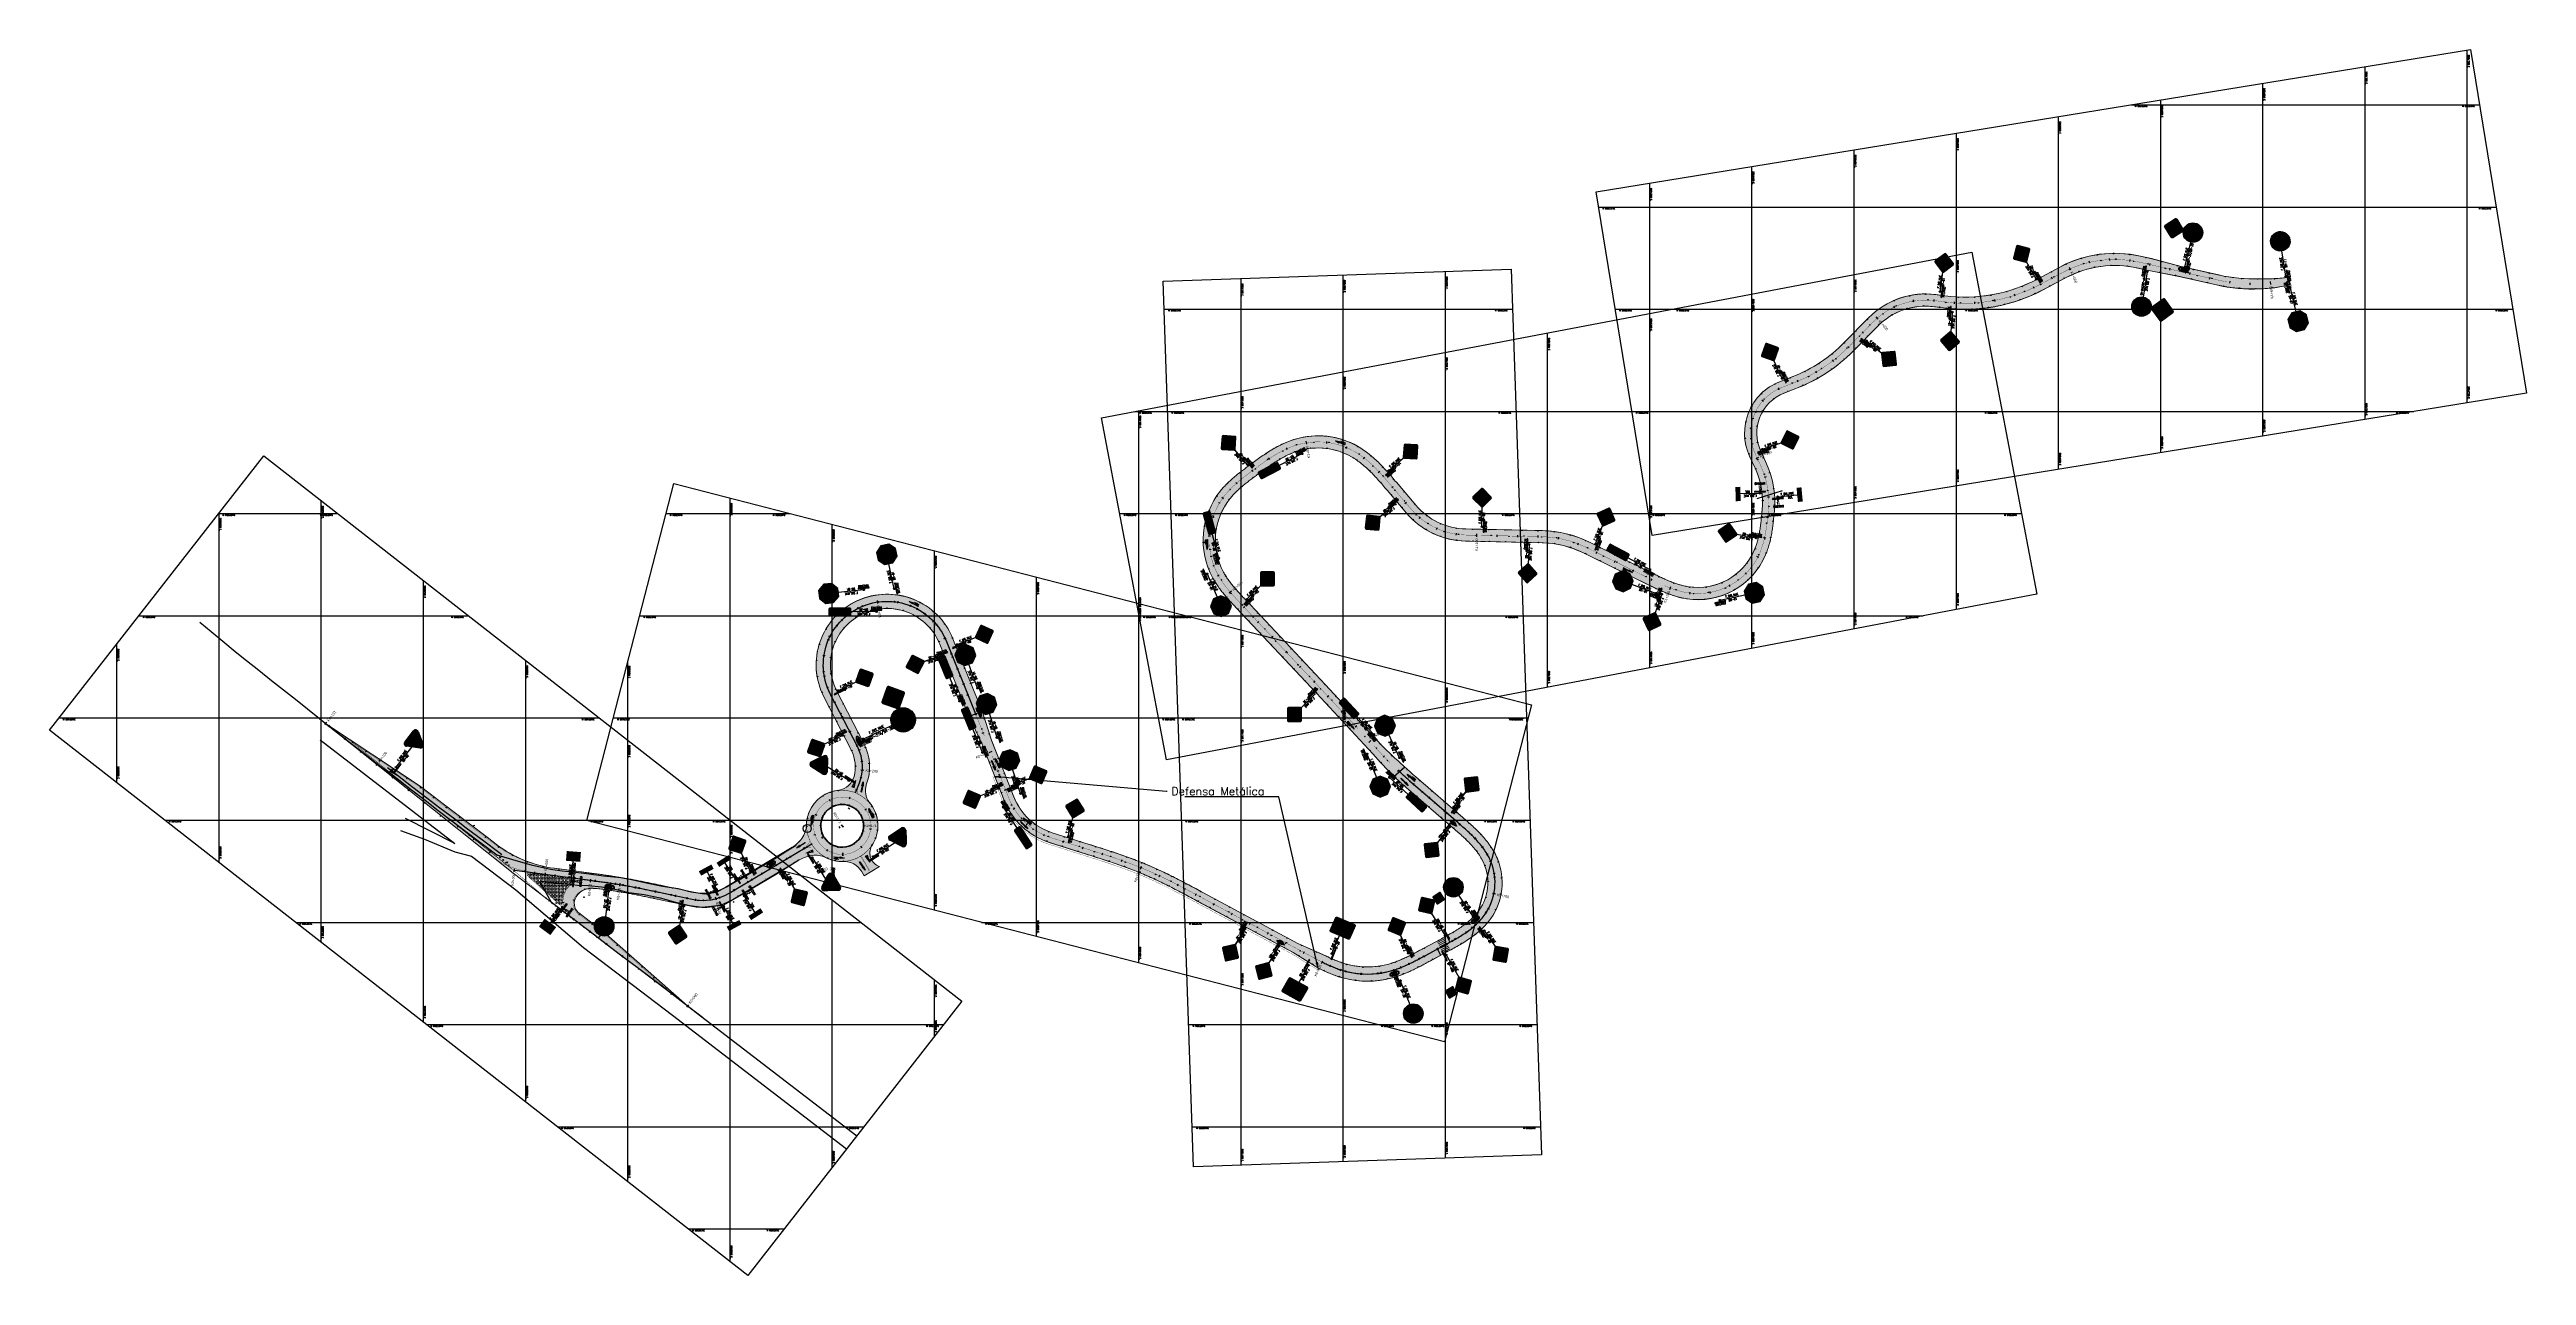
# Model space of a CAD drawing. Header units: metres. Extents: x 5050567 to 5051779, y 2427177 to 2427777.
import ezdxf
from ezdxf import colors
from ezdxf.entities.mleader import LeaderData, LeaderLine
from ezdxf.enums import TextEntityAlignment as Align
from ezdxf.math import Vec2, Vec3

# ---------------------------------------------------------------- set-up
doc = ezdxf.new("R2010")
doc.units = ezdxf.units.M
doc.linetypes.add('LCA (1m - 1m)', pattern=[2, 1, -1])
doc.linetypes.add('LCA (3m - 5m)', pattern=[8, 3, -5])
for name, color, linetype, true_color in [('AREA VÍA', 252, 'Continuous', 0x878787), ('FILL_AZUL', 167, 'Continuous', 0x2e4c72), ('FILL_DIM', 18, 'Continuous', 0x000000)]:
    doc.layers.add(name, color=color, linetype=linetype, true_color=true_color)
for name, color, linetype in [('BV', 30, 'Continuous'), ('C-ROAD-BORDE CARRIL', 6, 'Continuous'), ('C-ROAD-EJE PROYECTADO', 1, 'Continuous'), ('Cuneta existente', 254, 'Continuous'), ('CVD-ALI-STA-MIN-CD', 7, 'Continuous'), ('Defensa metálica', 7, 'Continuous'), ('FILL_AMARILLO', 40, 'Continuous'), ('FILL_NEGRO', 250, 'Continuous'), ('GEN-COORD-IMPAR', 8, 'Continuous'), ('GEN-COORD-PAR', 8, 'Continuous'), ('S-VERTICAL', 250, 'Continuous'), ('SEN_BASE_SEN', 7, 'Continuous'), ('Sen_Horizontal', 250, 'Continuous'), ('Sen_Vert_Informativas', 7, 'Continuous'), ('Sen_Vert_Preventivas', 7, 'Continuous'), ('Sen_Vert_Reglamentarias', 7, 'Continuous'), ('SPI-C-ROAD-CNTR-N', 1, 'Continuous'), ('SPI-C-ROAD-STAN-MAJR', 7, 'Continuous'), ('TACHAS', 7, 'Continuous'), ('Vía', 40, 'Continuous'), ('Vía Existente', 40, 'Continuous')]:
    doc.layers.add(name, color=color, linetype=linetype)
doc.layers.add('SEN_BASE_DEM', color=7, linetype='Continuous', lineweight=13, true_color=0xffffff)
doc.styles.add('CORDENADAS', font='romans.shx')
doc.styles.add('Romans', font='romans.shx', dxfattribs={"height": 2})
doc.styles.get("Standard").update_dxf_attribs({"font": 'simplex.shx'})
doc.styles.add('TEXTO_ACCION_FASE', font='romans.shx', dxfattribs={"width": 0.8})
doc.styles.add('TEXTO_SI-26', font='ARIALNB.TTF', dxfattribs={"width": 1.3, "height": 1})
doc.linetypes.add('FENCELINE2', pattern='A,0.25,-0.1,[132,ltypeshp.shx,S=0.1,R=0,X=-0.1,Y=0],-0.1,1', length=1.45)

# ---------------------------------------------------------------- blocks, each defined once
blk = doc.blocks.new('*U55')
at = {"layer": 'Sen_Horizontal', "true_color": 0xffffff}
h = blk.add_hatch(color=7, dxfattribs=at)
h.dxf.hatch_style = 1
h.paths.add_polyline_path([(0.9749999999970896, -3.750000000029103), (0.6749999999970897, -5.000000000029103), (0.6749999999970897, -4.175000000029104), (0.0749999999970896, -4.175000000029104), (0.0749999999564837, -5.000000000034924), (-0.0750000000116417, -5.000000000034924), (-0.0750000000116415, -1.999999999985448), (-0.3750000000145519, -2), (0, 0), (0.3749999999854481, -2.000000000014551), (0.0749999999970896, -2.000000000029103), (0.0749999999970896, -3.325000000029104), (0.6749999999970897, -3.325000000029104), (0.6749999999970897, -2.500000000029104)])
at = {"layer": 'Sen_Horizontal', "color": 250, "linetype": 'Continuous'}
blk.add_lwpolyline([(0.9749999999970896, -3.750000000029103), (0.6749999999970897, -5.000000000029103), (0.6749999999970897, -4.175000000029104), (0.0749999999970896, -4.175000000029104), (0.0749999999564837, -5.000000000034924), (-0.0750000000116417, -5.000000000034924), (-0.0750000000116415, -1.999999999985448), (-0.3750000000145519, -2), (0, 0), (0.3749999999854481, -2.000000000014551), (0.0749999999970896, -2.000000000029103), (0.0749999999970896, -3.325000000029104), (0.6749999999970897, -3.325000000029104), (0.6749999999970897, -2.500000000029104)], close=True, dxfattribs=at)
at = {"layer": 'Sen_Horizontal', "color": 250, "flags": 1}
blk.add_attdef('FASE_ACCIÓN', (2.050821658340282, 1.40550700307358), '', height=0.4, dxfattribs=at)
blk = doc.blocks.new('P_CP')
at = {"layer": 'SEN_BASE_DEM', "linetype": 'Continuous', "lineweight": -3}
h = blk.add_hatch(color=256, dxfattribs=at)
h.paths.add_polyline_path([(-0.599999999998545, -0.4648529270523426), (7.276e-12, -4.064852927052342), (0.5999999999985447, -0.4648529270523426)])
h.paths.add_polyline_path([(0.3254064245830488, -1.200000000011641), (0.0020690632633162, -3.164852927052342), (-0.3254064245799777, -1.200000000011641)], flags=16)
for points in [[(-0.599999999998545, -0.4648529270523426), (7.276e-12, -4.064852927052342), (0.5999999999985447, -0.4648529270523426)], [(0.3254064245830488, -1.200000000011641), (0.0020690632633162, -3.164852927052342), (-0.3254064245799777, -1.200000000011641)]]:
    blk.add_lwpolyline(points, close=True)
blk = doc.blocks.new('*U58')
at = {"layer": 'Sen_Horizontal', "color": 7, "true_color": 0xffffff, "const_width": 0.4}
for points in [[(-3.139606345831781, 6.005226075343671), (-3.139606345831781, 2.005226075343671)], [(-2.33960634583178, 6.005226075343671), (-2.33960634583178, 2.005226075343671)], [(-1.539606345831781, 6.005226075343671), (-1.539606345831781, 2.005226075343671)], [(-0.7396063458317808, 6.005226075343671), (-0.7396063458317808, 2.005226075343671)], [(0.0603936541682191, 6.005226075343671), (0.0603936541682191, 2.005226075343671)], [(0.8603936541682188, 6.005226075343671), (0.8603936541682188, 2.005226075343671)], [(1.660393654168219, 6.005226075343671), (1.660393654168219, 2.005226075343671)], [(2.460393654168219, 6.005226075343671), (2.460393654168219, 2.005226075343671)]]:
    blk.add_lwpolyline(points, dxfattribs=at)
blk = doc.blocks.new('*U60')
at = {"layer": 'Sen_Horizontal', "transparency": 33554687}
h = blk.add_hatch(color=40, dxfattribs=at)
h.dxf.hatch_style = 1
edge = h.paths.add_edge_path()
edge.add_arc((0.0003651722175295, -0.0579227715525206), 0.0579239226492297, 90.3612145811395, 157.2847093464146, ccw=False)
edge.add_arc((-0.000175598014353, -0.0585015379091501), 0.0585018014457536, 17.911500760029185, 89.82802170237159, ccw=False)
edge.add_line((0.0554907784971874, -0.0405094480229309), (0.8770521575643215, -2.010274755899445))
edge.add_arc((0.3638097521483223, -2.157684202890177), 0.5339918648999387, -11.749075397534625, 16.024707893428, ccw=False)
edge.add_line((0.886613824579399, -2.266418804691056), (0.0540432287380099, -4.254272186430171))
edge.add_arc((-0.0016231477835604, -4.236280096551228), 0.0585018014530595, 270.17197830743004, 342.0884992497728, ccw=False)
edge.add_arc((-0.0010823775233633, -4.236858862918865), 0.0579239226456124, 202.7152906354763, 269.6387854007512, ccw=False)
edge.add_line((-0.0545134351123124, -4.259226314708939), (-0.8906317919609136, -2.266418804691056))
edge.add_arc((-0.3678277195298369, -2.157684202890177), 0.5339918648999387, 163.975292106572, 191.7490753975346, ccw=False)
edge.add_line((-0.8810701249458361, -2.010274755899445), (-0.0530658853676869, -0.0355553197441623))
at = {"layer": 'Sen_Horizontal'}
h = blk.add_hatch(color=250, dxfattribs=at)
h.dxf.hatch_style = 1
h.paths.add_polyline_path([(-0.4547842799171065, -3.075102242777447), (-0.3150559005976845, -3.075102242777447), (-0.2266340199226704, -2.509699356063592), (-0.292131696764585, -2.509699356063592)])
h.paths.add_polyline_path([(-0.0694790075018261, -3.077192054557471), (0.0834149710184704, -3.077192054557471), (0.0405672005776126, -2.50858414803757), (-0.0289893461691406, -2.50858414803757)])
h.paths.add_polyline_path([(0.3139357620433714, -3.080591226132909), (0.456119104700889, -3.080591226132909), (0.2970819526866819, -2.504786260911586), (0.2271507183371852, -2.504786260911586)])
h = blk.add_hatch(color=250, dxfattribs=at)
h.dxf.hatch_style = 1
edge = h.paths.add_edge_path()
edge.add_line((-0.1131655570871566, -1.157000892325254), (0.0071504064025453, -1.062089404101084))
edge.add_line((0.0071504064025453, -1.062089404101084), (0.1944558747845099, -1.258335006680522))
edge.add_line((0.1944558747845099, -1.258335006680522), (0.2491536463120815, -1.607742297749451))
edge.add_arc((0.1144581976319513, -1.628828122438979), 0.1363358936523289, -19.901500633896887, 8.897126985172008, ccw=False)
edge.add_arc((0.2249297135509382, -1.668821525460325), 0.0188479022886717, 211.3340672982785, 340.09849934055603, ccw=False)
edge.add_line((0.2088307819566785, -1.678622944857875), (0.1548459566901534, -1.369530619539387))
edge.add_line((0.1548459566901534, -1.369530619539387), (0.0576706663040773, -1.278622944863696))
edge.add_line((0.0576706663040773, -1.278622944863696), (0.1558331965706407, -1.811000184893442))
edge.add_arc((-0.0444928620915604, -1.847937362740085), 0.2037029329352089, -26.952539581011877, 10.447159479951608, ccw=False)
edge.add_line((0.1370843221438213, -1.940266183005246), (0.2079154879383373, -2.855069144798858))
edge.add_arc((0.0323835397094474, -2.868660194527364), 0.1760573244194982, -22.71457977574181, 4.427451710768821, ccw=False)
edge.add_arc((0.174793316989638, -2.928274078722736), 0.0216735174517573, 232.319258343767, 337.2854202325308, ccw=False)
edge.add_arc((0.1738715571131509, -2.929467525485263), 0.0201655531136882, 195.1025061098943, 232.31925834078578, ccw=False)
edge.add_line((0.1544024972890134, -2.934721594569805), (0.0715264192175915, -2.344877016594932))
edge.add_line((0.0715264192175915, -2.344877016594932), (0.0400769571050865, -2.091293322165097))
edge.add_line((0.0400769571050865, -2.091293322165097), (-0.0771098265768864, -2.378622944854964))
edge.add_line((-0.0771098265768864, -2.378622944854964), (-0.1395954275004237, -2.90067830816663))
edge.add_arc((-0.1918253407312052, -2.894426830353209), 0.0526027072587206, 294.9591364426617, 353.1746508051829, ccw=False)
edge.add_arc((-0.1764964281872695, -2.927361094003743), 0.0162758400392298, 201.2275405198643, 294.95913644030816, ccw=False)
edge.add_arc((0.005693239796574, -2.856593611369067), 0.2117268868988265, 175.8941257012932, 201.2275405377028, ccw=False)
edge.add_line((-0.205490238900054, -2.841434028213211), (-0.1515202989913427, -2.365910930045015))
edge.add_line((-0.1515202989913427, -2.365910930045015), (-0.0284735807736774, -1.829187200982073))
edge.add_line((-0.0284735807736774, -1.829187200982073), (-0.0872932670982459, -1.478622944860785))
edge.add_line((-0.0872932670982459, -1.478622944860785), (-0.1419792543830021, -1.638133319191934))
edge.add_line((-0.1419792543830021, -1.638133319191934), (-0.2910572816263788, -1.719726527556145))
edge.add_arc((-0.298272527159761, -1.706543634139548), 0.0150282549532654, 185.1998662424494, 298.6927171271486, ccw=False)
edge.add_line((-0.313238934985818, -1.707905648722612), (-0.313238934985818, -1.635502754662252))
edge.add_arc((-0.2701848180837289, -1.635502754664452), 0.0430541169020892, 118.25178428762831, 179.999999997072, ccw=False)
edge.add_line((-0.2905643594359185, -1.597577416478839), (-0.1834082863725393, -1.512801763189441))
edge.add_line((-0.1834082863725393, -1.512801763189441), (-0.1131655570871566, -1.157000892325254))
edge = h.paths.add_edge_path()
edge.add_arc((-0.089381727443282, -0.756397703223527), 0.0485522622543326, 17.776696451225916, 143.6247428958715, ccw=False)
edge.add_arc((-0.521941052232704, -0.8950832665986487), 0.5028002726527883, -3.960633195089315, 17.77669644411668, ccw=False)
edge.add_arc((-0.2589059847293252, -0.9132948690610146), 0.2391355059493961, 325.34041370278146, 356.03936680563237, ccw=False)
edge.add_arc((-0.0867803168804981, -1.032300799222851), 0.0298757225554322, 225.8106723853707, 325.34041369913973, ccw=False)
edge.add_arc((0.0095732128544306, -0.9331813569271826), 0.1681098230277258, 185.8135649444634, 225.8106723873038, ccw=False)
edge.add_arc((0.3216542603116024, -0.8828637631527128), 0.4840341872685105, 167.5634465034436, 187.9977536471294, ccw=False)
edge.add_arc((-0.022507961874008, -0.8049273594294488), 0.1311785317348169, 143.8812433452869, 168.4324102857926, ccw=False)
at = {"layer": 'Sen_Horizontal', "color": 40}
blk.add_lwpolyline([(-0.0530658853676869, -0.0355553197441623, -0.3006018213359667), (0, 0, -0.3245170432819475), (0.0554907784971874, -0.0405094480229309), (0.8770521575643215, -2.010274755899445, -0.1217827444810199), (0.886613824579399, -2.266418804691056), (0.0540432287380099, -4.254272186430171, -0.3245170432819475), (-0.0014475497591775, -4.294781634467653, -0.3006018213359667), (-0.0545134351123124, -4.259226314708939), (-0.8906317919609136, -2.266418804691056, -0.1217827444810199), (-0.8810701249458361, -2.010274755899445)], format="xyb", close=True, dxfattribs=at)
at = {"layer": 'Sen_Horizontal', "color": 250, "flags": 128}
for points in [[(-0.4547842799171065, -3.075102242777447), (-0.3150559005976845, -3.075102242777447), (-0.2266340199226704, -2.509699356063592), (-0.292131696764585, -2.509699356063592)], [(-0.0694790075018261, -3.077192054557471), (0.0834149710184704, -3.077192054557471), (0.0405672005776126, -2.50858414803757), (-0.0289893461691406, -2.50858414803757)], [(0.3139357620433714, -3.080591226132909), (0.456119104700889, -3.080591226132909), (0.2970819526866819, -2.504786260911586), (0.2271507183371852, -2.504786260911586)]]:
    blk.add_lwpolyline(points, close=True, dxfattribs=at)
at = {"layer": 'Sen_Horizontal', "color": 18, "true_color": 0x000000}
for points in [[(-0.1131655570871566, -1.157000892325254), (0.0071504064025453, -1.062089404101084), (0.1944558747845099, -1.258335006680522), (0.2491536463120815, -1.607742297749451, -0.1263232947438312), (0.242652004256272, -1.675237430138463, -0.6295168906633427), (0.2088307819566785, -1.678622944857875), (0.1548459566901534, -1.369530619539387), (0.0576706663040773, -1.278622944863696), (0.1558331965706407, -1.811000184893442, -0.1646511257987227), (0.1370843221438213, -1.940266183005246), (0.2079154879383373, -2.855069144798858, -0.1189862566087702), (0.1947858333941645, -2.936643107731311, -0.4929618862443732), (0.1615451397728271, -2.945427129738914, -0.1638313365189626), (0.1544024972890134, -2.934721594569805), (0.0715264192175915, -2.344877016594932), (0.0400769571050865, -2.091293322165097), (-0.0771098265768864, -2.378622944854964), (-0.1395954275004237, -2.90067830816663, -0.2596210815678035), (-0.1696284831205753, -2.942116916567852, -0.4334205327023791), (-0.1916679503711543, -2.933254130878435, -0.1109902930454294), (-0.205490238900054, -2.841434028213211), (-0.1515202989913427, -2.365910930045015), (-0.0284735807736774, -1.829187200982073), (-0.0872932670982459, -1.478622944860785), (-0.1419792543830021, -1.638133319191934), (-0.2910572816263788, -1.719726527556145, -0.5400939261084796), (-0.313238934985818, -1.707905648722612), (-0.313238934985818, -1.635502754662252, -0.2761417943495178), (-0.2905643594359185, -1.597577416478839), (-0.1834082863725393, -1.512801763189441), (-0.1131655570871566, -1.157000892325254)], [(-0.1284735807794981, -0.7276027527503406, -0.611889154559271), (-0.0431476586173426, -0.7415743078698374, -0.0951324333684754), (-0.020341595803145, -0.929812209705074, -0.1347563712510216), (-0.0622061793483931, -1.049291107129488, -0.4638119830387477), (-0.107604638172304, -1.053722900915841, -0.1763139671687556), (-0.1576719802624916, -0.950209509431102, -0.0893985098627874), (-0.1510221049184815, -0.7786229448636963, -0.1075363410765367), (-0.1284735807794981, -0.7276027527503406, 16.27236834302898)]]:
    blk.add_lwpolyline(points, format="xyb", dxfattribs=at)
blk = doc.blocks.new('THA')
at = {"layer": 'TACHAS'}
h = blk.add_hatch(color=50, dxfattribs=at)
h.paths.add_polyline_path([(-0.1179750001450657, 0.1069721472224501), (-0.1179750001450657, -0.1289778528960142), (0.1179749999733985, -0.1289778528960142), (0.1179750000898139, 0.1069721472224501), (0.0363000000667171, 0.0959692944081781), (0.0362999999503018, -0.095969294453198), (-0.0363000001219689, -0.095969294453198), (-0.0363000000055536, 0.0959692944081781)])
h.paths.add_polyline_path([(-0.0417450000226154, 0.0912086318487582), (-0.0417450001390307, -0.0073574902714881), (-0.1125300001280038, -0.0073574902714881), (-0.1125300001280038, 0.1007444374038187)], flags=16)
h.paths.add_polyline_path([(0.041745000083779, 0.0912086318487582), (0.112530000072752, 0.1007444374038187), (0.112530000072752, -0.0073328970690909), (0.0417450000837789, 0.0022029087188002)], flags=16)
h.paths.add_polyline_path([(-0.0417450001390307, -0.01280249028855), (-0.0417450001390307, -0.092297000833014), (-0.1125300001280038, -0.1209044179638568), (-0.1125300001280038, -0.01280249028855)], flags=16)
h.paths.add_polyline_path([(0.0417450000837789, -0.003291277703056), (0.112530000072752, -0.0128270832581166), (0.1125299999563367, -0.1209044179638568), (0.0417449999673636, -0.092297000833014)], flags=16)
for color, points in [(50, [(0.0363000000667171, 0.0959692944081781), (0.1179750000898139, 0.1069721472224501), (-0.1179750001450657, 0.1069721472224501), (-0.0363000000055536, 0.0959692944081781)]), (40, [(-0.1125300001280038, -0.0073574902714881), (-0.0417450001390307, -0.0073574902714881), (-0.0417450000226154, 0.0912086318487582), (-0.1125300001280038, 0.1007444374038187)]), (40, [(0.0417450000837789, 0.0912086318487582), (0.0417450000837789, 0.0035160884501693), (0.0438265085687772, 0.0019224981704936), (0.112530000072752, -0.0073328970690909), (0.112530000072752, 0.1007444374038187)]), (40, [(-0.0417450001390307, -0.01280249028855), (-0.1125300001280038, -0.01280249028855), (-0.1125300001280038, -0.1209044179638568), (-0.0417450001390307, -0.092297000833014)]), (40, [(0.0417450000837789, -0.003291277703056), (0.0417449999673636, -0.092297000833014), (0.1125299999563367, -0.1209044179638568), (0.112530000072752, -0.0128270832581166)])]:
    blk.add_hatch(color=color, dxfattribs=at).paths.add_polyline_path(points)
blk.add_hatch(color=50, dxfattribs=at).paths.add_polyline_path([(-0.0363000000055536, 0.0959692944081781), (-0.0363000001219689, -0.095969294453198), (0.0362999999503018, -0.095969294453198), (0.0363000000667171, 0.0959692944081781)], flags=17)
at = {"layer": 'TACHAS', "color": 7, "lineweight": 0, "ltscale": 10}
blk.add_line((0.0417450000837789, 0.0035160884501693), (0.0438265088320122, 0.0019224979689625), dxfattribs=at)
at = {"layer": 'TACHAS', "color": 18, "lineweight": 0, "true_color": 0x000000, "const_width": 0.0004}
for points in [[(-0.1179750001450657, -0.1289778528960142), (0.1179749999733985, -0.1289778528960142), (0.1179750000898139, 0.1069721472224501), (-0.1179750001450657, 0.1069721472224501)], [(0.0363000000667171, 0.0959692944081781), (-0.0363000000055536, 0.0959692944081781), (-0.0363000001219689, -0.095969294453198), (0.0362999999503018, -0.095969294453198)], [(0.0417449999673636, -0.092297000833014), (0.1125299999563367, -0.1209044179638568), (0.112530000072752, -0.0128270832581166), (0.0417450000837789, -0.003291277703056)]]:
    blk.add_lwpolyline(points, close=True, dxfattribs=at)
for points in [[(-0.1179750001450657, 0.1069721472224501), (-0.0363000000055536, 0.0959692944081781)], [(-0.0417450000226154, 0.0912086318487582), (-0.0417450001390307, -0.0073574902714881), (-0.1125300001280038, -0.0073574902714881)], [(0.1179750000898139, 0.1069721472224501), (0.0363000000667171, 0.0959692944081781)], [(0.112530000072752, -0.0073328970690909), (0.112530000072752, 0.1007444374038187), (0.0417450000837789, 0.0912086318487582), (0.0417450000837789, 0.0022029087188002), (0.112530000072752, -0.0073328970690909)], [(-0.1179750001450657, -0.1289778528960142), (-0.0363000001219689, -0.095969294453198)], [(-0.1125300001280038, -0.1209044179638568), (-0.1125300001280038, -0.01280249028855), (-0.0417450001390307, -0.01280249028855), (-0.0417450001390307, -0.092297000833014)], [(-0.1125300001280038, -0.1209044179638568), (-0.0417450001390307, -0.092297000833014)], [(0.1179749999733985, -0.1289778528960142), (0.0362999999503018, -0.095969294453198)]]:
    blk.add_lwpolyline(points, dxfattribs=at)
at = {"layer": 'TACHAS', "color": 7, "true_color": 0xffffff}
blk.add_lwpolyline([(0.1179749999733985, -0.1289778528960142), (-0.1179750001450657, -0.1289778528960142), (-0.1179750001450657, 0.1069721472224501), (0.1179750000898139, 0.1069721472224501)], close=True, dxfattribs=at)
at = {"layer": 'TACHAS', "color": 18, "lineweight": 0, "true_color": 0x000000}
blk.add_lwpolyline([(-0.1125300001280038, 0.1007444374038187, 0.0004, 0.0004, 0), (-0.0417450000226154, 0.0912086318487582, 0.0001815000000002, 0.0001815000000002, 0)], format="xyseb", dxfattribs=at)
blk = doc.blocks.new('th-')
at = {"layer": 'TACHAS', "true_color": 0xffffff}
h = blk.add_hatch(color=7, dxfattribs=at)
h.dxf.hatch_style = 1
h.paths.add_polyline_path([(0, -0.1179750000592321), (-0.2359500001184642, -0.1179750000592321), (-0.2359500001184642, 0.1179750000592321), (1.164153e-10, 0.1179750000592321)])
at = {"layer": 'TACHAS'}
for points in [[(-0.0054449999006465, 0.1117472902406007), (-0.0762299998896197, 0.1022114846855402), (-0.0762299998896197, 0.0145189412869513), (-0.0741484914046214, 0.0129253510072757), (-0.0054449999006465, 0.0036699557676911)], [(-0.0054449999006465, -0.0018242304213345), (-0.0762299998896197, 0.007711575133726), (-0.076230000006035, -0.081294147996232), (-0.0054450000170618, -0.1099015651270747)]]:
    blk.add_hatch(color=1, dxfattribs=at).paths.add_polyline_path(points)
at = {"layer": 'TACHAS', "color": 7, "lineweight": 0, "ltscale": 10}
blk.add_line((-0.0762299998896197, 0.0145189412869513), (-0.0741484911413863, 0.0129253508057445), dxfattribs=at)
at = {"layer": 'TACHAS', "color": 18, "lineweight": 5, "true_color": 0x000000, "const_width": 0.0004}
for points in [[(-0.2359500001184642, -0.1179750000592321), (0, -0.1179750000592321), (1.164153e-10, 0.1179750000592321), (-0.2359500001184642, 0.1179750000592321)], [(-0.0816749999066815, 0.1069721472449601), (-0.1542749999789521, 0.1069721472449601), (-0.1542750000953674, -0.084966441616416), (-0.0816750000230968, -0.084966441616416)], [(-0.076230000006035, -0.0812941479962319), (-0.0054450000170618, -0.1099015651270747), (-0.0054449999006465, -0.0018242304213345), (-0.0762299998896197, 0.007711575133726)]]:
    blk.add_lwpolyline(points, close=True, dxfattribs=at)
at = {"layer": 'TACHAS', "color": 18, "lineweight": 5, "true_color": 0x000000}
for points, const_width in [([(-0.2359500001184642, 0.1179750000592321), (-0.1542749999789521, 0.1069721472449601)], 0.0004), ([(-0.1597199999960139, 0.1022114846855402), (-0.1597200001124293, 0.0036453625652939), (-0.2305050001014024, 0.0036453625652939)], 0.0004), ([(-0.2305050001014024, 0.1117472902406007), (-0.2305050001014024, 0.0036453625652939)], 0.0001815000000002), ([(1.164153e-10, 0.1179750000592321), (-0.0816749999066815, 0.1069721472449601)], 0.0004), ([(-0.0054449999006465, 0.0036699557676911), (-0.0054449999006465, 0.1117472902406007), (-0.0762299998896197, 0.1022114846855402), (-0.0762299998896197, 0.0132057615555823), (-0.0054449999006465, 0.0036699557676911)], 0.0004), ([(-0.2305050001014024, -0.1099015651270747), (-0.2305050001014024, -0.0017996374517679), (-0.1597200001124293, -0.0017996374517679), (-0.1597200001124293, -0.0812941479962319)], 0.0004), ([(-0.2305050001014024, -0.1099015651270747), (-0.1597200001124293, -0.0812941479962319)], 0.0004), ([(0, -0.1179750000592321), (-0.0816750000230968, -0.084966441616416)], 0.0004)]:
    blk.add_lwpolyline(points, dxfattribs=dict(at, const_width=const_width))
at = {"layer": 'TACHAS', "color": 18, "lineweight": 30, "true_color": 0x000000}
blk.add_lwpolyline([(0, -0.1179750000592321), (-0.2359500001184642, -0.1179750000592321), (-0.2359500001184642, 0.1179750000592321), (1.164153e-10, 0.1179750000592321)], close=True, dxfattribs=at)
at = {"layer": 'TACHAS', "color": 18, "lineweight": 5, "true_color": 0x000000}
for points in [[(-0.2305050001014024, 0.1117472902406007, 0.0004, 0.0004, 0), (-0.1597199999960139, 0.1022114846855402, 0.0001815000000002, 0.0001815000000002, 0)], [(-0.2359500001184642, -0.1179750000592321, 0.0004, 0.0004, 0), (-0.1542750000953674, -0.084966441616416, 0.0001815000000002, 0.0001815000000002, 0)]]:
    blk.add_lwpolyline(points, format="xyseb", dxfattribs=at)
blk = doc.blocks.new('THAD')
at = {"layer": 'TACHAS'}
h = blk.add_hatch(color=50, dxfattribs=at)
h.paths.add_polyline_path([(-0.1179750001450657, 0.260617509787744), (-0.1179750001450657, 0.0246675096692798), (0.1179749999733985, 0.0246675096692798), (0.1179750000898139, 0.260617509787744), (0.0363000000667171, 0.2496146569734719), (0.0362999999503018, 0.0576760681120959), (-0.0363000001219689, 0.0576760681120959), (-0.0363000000055536, 0.2496146569734719)])
h.paths.add_polyline_path([(-0.0417450000226154, 0.2448539944140521), (-0.0417450001390307, 0.1462878722938058), (-0.1125300001280038, 0.1462878722938058), (-0.1125300001280038, 0.2543897999691126)], flags=16)
h.paths.add_polyline_path([(0.041745000083779, 0.2448539944140521), (0.112530000072752, 0.2543897999691126), (0.112530000072752, 0.146312465496203), (0.0417450000837789, 0.1558482712840941)], flags=16)
h.paths.add_polyline_path([(-0.0417450001390307, 0.1408428722767439), (-0.0417450001390307, 0.06134836173228), (-0.1125300001280038, 0.0327409446014372), (-0.1125300001280038, 0.1408428722767439)], flags=16)
h.paths.add_polyline_path([(0.0417450000837789, 0.1503540848622379), (0.112530000072752, 0.1408182793071774), (0.1125299999563367, 0.0327409446014372), (0.0417449999673636, 0.06134836173228)], flags=16)
for color, points in [(50, [(0.0363000000667171, 0.2496146569734719), (0.1179750000898139, 0.260617509787744), (-0.1179750001450657, 0.260617509787744), (-0.0363000000055536, 0.2496146569734719)]), (40, [(-0.1125300001280038, 0.1462878722938058), (-0.0417450001390307, 0.1462878722938058), (-0.0417450000226154, 0.2448539944140521), (-0.1125300001280038, 0.2543897999691126)]), (40, [(-0.0417450001390307, 0.1408428722767439), (-0.1125300001280038, 0.1408428722767439), (-0.1125300001280038, 0.0327409446014372), (-0.0417450001390307, 0.06134836173228)]), (40, [(0.0417450000837789, 0.1503540848622379), (0.0417449999673636, 0.06134836173228), (0.1125299999563367, 0.0327409446014372), (0.112530000072752, 0.1408182793071774)]), (40, [(0.0417450000837789, 0.2448539944140521), (0.0417450000837789, 0.1571614510154632), (0.0438265085687772, 0.1555678607357875), (0.112530000072752, 0.146312465496203), (0.112530000072752, 0.2543897999691126)]), (50, [(0.0363000000667171, -0.0503853430265281), (0.1179750000898139, -0.039382490212256), (-0.1179750001450657, -0.039382490212256), (-0.0363000000055536, -0.0503853430265281)]), (40, [(-0.1125300001280038, -0.1537121277061942), (-0.0417450001390307, -0.1537121277061942), (-0.0417450000226154, -0.0551460055859479), (-0.1125300001280038, -0.0456102000308874)]), (40, [(-0.0417450001390307, -0.159157127723256), (-0.1125300001280038, -0.159157127723256), (-0.1125300001280038, -0.2672590553985628), (-0.0417450001390307, -0.23865163826772)]), (40, [(0.0417450000837789, -0.1496459151377621), (0.0417449999673636, -0.23865163826772), (0.1125299999563367, -0.2672590553985628), (0.112530000072752, -0.1591817206928226)]), (40, [(0.0417450000837789, -0.0551460055859479), (0.0417450000837789, -0.1428385489845368), (0.0438265085687772, -0.1444321392642124), (0.112530000072752, -0.153687534503797), (0.112530000072752, -0.0456102000308874)])]:
    blk.add_hatch(color=color, dxfattribs=at).paths.add_polyline_path(points)
for points in [[(-0.0363000000055536, 0.2496146569734719), (-0.0363000001219689, 0.0576760681120959), (0.0362999999503018, 0.0576760681120959), (0.0363000000667171, 0.2496146569734719)], [(-0.0363000000055536, -0.0503853430265281), (-0.0363000001219689, -0.2423239318879041), (0.0362999999503018, -0.2423239318879041), (0.0363000000667171, -0.0503853430265281)]]:
    blk.add_hatch(color=50, dxfattribs=at).paths.add_polyline_path(points, flags=17)
h = blk.add_hatch(color=50, dxfattribs=at)
h.paths.add_polyline_path([(-0.1179750001450657, -0.039382490212256), (-0.1179750001450657, -0.2753324903307202), (0.1179749999733985, -0.2753324903307202), (0.1179750000898139, -0.039382490212256), (0.0363000000667171, -0.0503853430265281), (0.0362999999503018, -0.2423239318879041), (-0.0363000001219689, -0.2423239318879041), (-0.0363000000055536, -0.0503853430265281)])
h.paths.add_polyline_path([(-0.0417450000226154, -0.0551460055859479), (-0.0417450001390307, -0.1537121277061942), (-0.1125300001280038, -0.1537121277061942), (-0.1125300001280038, -0.0456102000308874)], flags=16)
h.paths.add_polyline_path([(0.041745000083779, -0.0551460055859479), (0.112530000072752, -0.0456102000308874), (0.112530000072752, -0.153687534503797), (0.0417450000837789, -0.1441517287159058)], flags=16)
h.paths.add_polyline_path([(-0.0417450001390307, -0.159157127723256), (-0.0417450001390307, -0.23865163826772), (-0.1125300001280038, -0.2672590553985628), (-0.1125300001280038, -0.159157127723256)], flags=16)
h.paths.add_polyline_path([(0.0417450000837789, -0.1496459151377621), (0.112530000072752, -0.1591817206928226), (0.1125299999563367, -0.2672590553985628), (0.0417449999673636, -0.23865163826772)], flags=16)
at = {"layer": 'TACHAS', "color": 7, "lineweight": 0, "ltscale": 10}
for p, q in [((0.0417450000837789, 0.1571614510154632), (0.0438265088320122, 0.1555678605342564)), ((0.0417450000837789, -0.1428385489845368), (0.0438265088320122, -0.1444321394657436))]:
    blk.add_line(p, q, dxfattribs=at)
at = {"layer": 'TACHAS', "color": 18, "lineweight": 0, "true_color": 0x000000, "const_width": 0.0004}
for points in [[(-0.1179750001450657, 0.0246675096692798), (0.1179749999733985, 0.0246675096692798), (0.1179750000898139, 0.260617509787744), (-0.1179750001450657, 0.260617509787744)], [(0.0363000000667171, 0.2496146569734719), (-0.0363000000055536, 0.2496146569734719), (-0.0363000001219689, 0.0576760681120959), (0.0362999999503018, 0.0576760681120959)], [(0.0417449999673636, 0.06134836173228), (0.1125299999563367, 0.0327409446014372), (0.112530000072752, 0.1408182793071774), (0.0417450000837789, 0.1503540848622379)], [(-0.1179750001450657, -0.2753324903307202), (0.1179749999733985, -0.2753324903307202), (0.1179750000898139, -0.039382490212256), (-0.1179750001450657, -0.039382490212256)], [(0.0363000000667171, -0.0503853430265281), (-0.0363000000055536, -0.0503853430265281), (-0.0363000001219689, -0.2423239318879041), (0.0362999999503018, -0.2423239318879041)], [(0.0417449999673636, -0.23865163826772), (0.1125299999563367, -0.2672590553985628), (0.112530000072752, -0.1591817206928226), (0.0417450000837789, -0.1496459151377621)]]:
    blk.add_lwpolyline(points, close=True, dxfattribs=at)
for points in [[(-0.1179750001450657, 0.260617509787744), (-0.0363000000055536, 0.2496146569734719)], [(-0.1179750001450657, 0.0246675096692798), (-0.0363000001219689, 0.0576760681120959)], [(-0.0417450000226154, 0.2448539944140521), (-0.0417450001390307, 0.1462878722938058), (-0.1125300001280038, 0.1462878722938058)], [(-0.1125300001280038, 0.0327409446014372), (-0.1125300001280038, 0.1408428722767439), (-0.0417450001390307, 0.1408428722767439), (-0.0417450001390307, 0.06134836173228)], [(-0.1125300001280038, 0.0327409446014372), (-0.0417450001390307, 0.06134836173228)], [(0.1179750000898139, 0.260617509787744), (0.0363000000667171, 0.2496146569734719)], [(0.1179749999733985, 0.0246675096692798), (0.0362999999503018, 0.0576760681120959)], [(0.112530000072752, 0.146312465496203), (0.112530000072752, 0.2543897999691126), (0.0417450000837789, 0.2448539944140521), (0.0417450000837789, 0.1558482712840941), (0.112530000072752, 0.146312465496203)], [(-0.1179750001450657, -0.039382490212256), (-0.0363000000055536, -0.0503853430265281)], [(-0.1179750001450657, -0.2753324903307202), (-0.0363000001219689, -0.2423239318879041)], [(-0.0417450000226154, -0.0551460055859479), (-0.0417450001390307, -0.1537121277061942), (-0.1125300001280038, -0.1537121277061942)], [(-0.1125300001280038, -0.2672590553985628), (-0.1125300001280038, -0.159157127723256), (-0.0417450001390307, -0.159157127723256), (-0.0417450001390307, -0.23865163826772)], [(-0.1125300001280038, -0.2672590553985628), (-0.0417450001390307, -0.23865163826772)], [(0.1179750000898139, -0.039382490212256), (0.0363000000667171, -0.0503853430265281)], [(0.1179749999733985, -0.2753324903307202), (0.0362999999503018, -0.2423239318879041)], [(0.112530000072752, -0.153687534503797), (0.112530000072752, -0.0456102000308874), (0.0417450000837789, -0.0551460055859479), (0.0417450000837789, -0.1441517287159058), (0.112530000072752, -0.153687534503797)]]:
    blk.add_lwpolyline(points, dxfattribs=at)
at = {"layer": 'TACHAS', "color": 7, "true_color": 0xffffff}
for points in [[(0.1179749999733985, 0.0246675096692798), (-0.1179750001450657, 0.0246675096692798), (-0.1179750001450657, 0.260617509787744), (0.1179750000898139, 0.260617509787744)], [(0.1179749999733985, -0.2753324903307202), (-0.1179750001450657, -0.2753324903307202), (-0.1179750001450657, -0.039382490212256), (0.1179750000898139, -0.039382490212256)]]:
    blk.add_lwpolyline(points, close=True, dxfattribs=at)
at = {"layer": 'TACHAS', "color": 18, "lineweight": 0, "true_color": 0x000000}
for points in [[(-0.1125300001280038, 0.2543897999691126, 0.0004, 0.0004, 0), (-0.0417450000226154, 0.2448539944140521, 0.0001815000000002, 0.0001815000000002, 0)], [(-0.1125300001280038, -0.0456102000308874, 0.0004, 0.0004, 0), (-0.0417450000226154, -0.0551460055859479, 0.0001815000000002, 0.0001815000000002, 0)]]:
    blk.add_lwpolyline(points, format="xyseb", dxfattribs=at)
blk = doc.blocks.new('*U65')
at = {"layer": 'Sen_Horizontal', "true_color": 0xffffff}
h = blk.add_hatch(color=7, dxfattribs=at)
h.dxf.hatch_style = 1
h.paths.add_polyline_path([(0.0749999999706314, -4.650000000034925), (0.0749999999564837, -5.000000000034924), (-0.0750000000116417, -5.000000000034924), (-0.0750000000116415, -1.999999999985448), (-0.3750000000145519, -2), (0, 0), (0.3749999999854481, -2.000000000014551), (0.0749999999970896, -2.000000000029103), (0.0749999999970893, -3.650000000029103)])
at = {"layer": 'Sen_Horizontal', "color": 250, "linetype": 'Continuous'}
for points in [[(0.0749999999706314, -4.650000000034925), (0.0749999999564837, -5.000000000034924), (-0.0750000000116417, -5.000000000034924), (-0.0750000000116415, -1.999999999985448), (-0.3750000000145519, -2), (0, 0), (0.3749999999854481, -2.000000000014551), (0.0749999999970896, -2.000000000029103), (0.0749999999970893, -3.650000000029103)], [(0.0749999999970893, -3.650000000029103), (0.0749999999970893, -3.650000000029103)]]:
    blk.add_lwpolyline(points, close=True, dxfattribs=at)
at = {"layer": 'Sen_Horizontal', "flags": 1}
blk.add_attdef('FASE_ACCIÓN', (2.050821658340282, 1.40550700307358), '', height=0.4, dxfattribs=at)
blk = doc.blocks.new('*U67')
at = {"layer": 'Sen_Horizontal', "true_color": 0xffffff}
h = blk.add_hatch(color=7, dxfattribs=at)
h.dxf.hatch_style = 1
edge = h.paths.add_edge_path()
edge.add_ellipse((115.883656545369, -301.3656557814461), major_axis=(0, 2.399999999999977), ratio=0.4166666666666706, start_angle=0, end_angle=360)
edge = h.paths.add_edge_path(flags=16)
edge.add_ellipse((115.883656545369, -301.3656557814461), major_axis=(0, 2.100000000000022), ratio=0.4095238095237982, start_angle=0, end_angle=360)
h = blk.add_hatch(color=7, dxfattribs=at)
h.dxf.hatch_style = 1
h.paths.add_polyline_path([(115.326610337275, -300.2787788766307, 0.1304380386444119), (115.1575215163289, -300.674321567046), (115.1279732190547, -300.8772935919123), (115.2906352200484, -300.963053523807, -0.0995941269411973), (115.3362002995551, -300.6846110499875, -0.1654808077083907), (115.4022238938219, -300.5753056284356, -0.4630844122529336), (115.5954655730358, -300.6080656970641, -0.1961243577228935), (115.6498161601242, -300.9721933483789, -0.1348249006920219), (115.5949495363675, -301.1274664689409, -0.2076344270771399), (115.4062794752777, -301.2062761468996), (115.4073190442964, -301.502590259829), (115.5294266861349, -301.5021618653961, -0.1827477430672564), (115.6386737794383, -301.6428261482924, -0.0908645176142355), (115.6741160207803, -301.9428069248915, -0.1173465916652009), (115.5911161708269, -302.2137570911007, -0.5701810641973557), (115.3736116560859, -302.214520169681, -0.1400714448931332), (115.2750029105032, -301.8431864243766), (115.1053847029019, -301.8971510685096, 0.1579208701800847), (115.273455374769, -302.5085577284006, 0.4620481308229889), (115.6383066087823, -302.5538918963518, 0.1968332482562908), (115.8502365984254, -301.9381679379568, 0.174043998760541), (115.6788814633101, -301.3246385188111, 0.0869028663002526), (115.7691164866139, -301.185064177475, 0.1048172244639099), (115.8225656771237, -300.7592872175171, 0.1854274815991196), (115.6664588524506, -300.3232482455256, 0.4379855150873656)])
h.paths.add_polyline_path([(116.1137581114091, -300.3173709290172), (116.0919503723572, -300.3657109925679), (116.071272685538, -300.4219340300576), (116.0518824206336, -300.485612150223), (116.0339271492686, -300.5562607241195), (116.0175435218995, -300.6333420734409), (116.0028562278231, -300.716269562576), (115.9899770462158, -300.8044120632595), (115.9790039954267, -300.8970987578393), (115.9700205869975, -300.9936242446038), (115.9630951900911, -301.0932539063151), (115.9582805111594, -301.1952295010896), (115.955613192816, -301.2987749330764), (115.9551135349646, -301.4031021590156), (115.9567853403028, -301.5074171857236), (115.9606158853827, -301.6109261128596), (115.9665760174431, -301.712841174988), (115.9746203762803, -301.8123867369479), (115.9846877394665, -301.9088051969057), (115.9967014882883, -302.0013627521617), (116.0105701908638, -302.089354983833), (116.026188297992, -302.1721122179051), (116.0434369464468, -302.2490046218568), (116.0621848635991, -302.319446998065), (116.0822893664787, -302.3829032375124), (116.1035974476791, -302.4388903999011), (116.1259469398365, -302.486982389119), (116.1491677498208, -302.5268131960899), (116.1730831532462, -302.5580796843219), (116.1975111394528, -302.5805438969603), (116.2222657967151, -302.594034867783), (116.2471587271442, -302.5984499223555), (116.2720004805088, -302.5937554594471), (116.296601996066, -302.5799872067546), (116.3207760414276, -302.5572499489949), (116.3443386375114, -302.5257167304287), (116.3671104587344, -302.4856275378893), (116.3889181977862, -302.4372874743386), (116.4095958846054, -302.3810644368489), (116.4289861495098, -302.3173863166835), (116.4469414208748, -302.246737742787), (116.4633250482439, -302.1696563934656), (116.4780123423203, -302.0867289043305), (116.4908915239276, -301.998586403647), (116.5018645747167, -301.9058997090672), (116.5108479831459, -301.8093742223027), (116.5177733800523, -301.7097445605914), (116.5225880589841, -301.6077689658169), (116.5252553773274, -301.5042235338301), (116.5257550351788, -301.3998963078909), (116.5240832298406, -301.2955812811829), (116.5202526847607, -301.1920723540469), (116.5142925527003, -301.0901572919185), (116.5062481938631, -300.9906117299586), (116.4961808306769, -300.8941932700009), (116.4841670818551, -300.8016357147448), (116.4702983792796, -300.7136434830735), (116.4546802721514, -300.6308862490014), (116.4374316236966, -300.5539938450497), (116.4186837065443, -300.4835514688415), (116.3985792036648, -300.4200952293941), (116.3772711224643, -300.3641080670054), (116.3549216303068, -300.3160160777875), (116.3317008203227, -300.2761852708167), (116.3077854168972, -300.2449187825846), (116.2833574306906, -300.2224545699462), (116.2586027734284, -300.2089635991235), (116.2337098429992, -300.204548544551), (116.2088680896346, -300.2092430074595), (116.1842665740774, -300.2230112601519), (116.1600925287158, -300.2457485179116), (116.136529932632, -300.2772817364778)])
h.paths.add_polyline_path([(116.2536937165496, -300.5696502777649), (116.2795050360498, -300.6013640982339), (116.2979614317959, -300.6435112139655), (116.3098122324642, -300.6773939957416), (116.3211350250611, -300.7168393449116), (116.3318436362984, -300.7615470585506), (116.3418565671785, -300.8111768839624), (116.3510976132512, -300.8653511082084), (116.3594964445761, -300.9236574327311), (116.3669891409755, -300.9856521111941), (116.3735186785055, -301.0508633266611), (116.379035363443, -301.1187947824069), (116.3834972104845, -301.1889294790349), (116.3868702622798, -301.2607336491555), (116.3891288478679, -301.3336608196774), (116.3902557780492, -301.4071559707982), (116.3902424762042, -301.4806597600405), (116.3890890435679, -301.5536127791852), (116.3868042584591, -301.6254598117066), (116.3834055094727, -301.6956540583044), (116.3789186631398, -301.7636612983779), (116.3733778670708, -301.8289639557662), (116.3668252900692, -301.8910650378157), (116.3593108012027, -301.9494919177942), (116.3508915902688, -302.0037999318661), (116.3416317325462, -302.0535757632522), (116.331601701144, -302.0984405878203), (116.3154954136911, -302.1579347982472), (116.291726014864, -302.2145333017355), (116.2600054520336, -302.254736811616), (116.2271748535938, -302.2469316864524), (116.2013635340936, -302.2152178659833), (116.1829071383475, -302.1730707502517), (116.1710563376792, -302.1391879684756), (116.1597335450823, -302.0997426193056), (116.149024933845, -302.0550349056666), (116.1390120029649, -302.0054050802548), (116.1297709568922, -301.9512308560088), (116.1213721255673, -301.8929245314862), (116.1138794291679, -301.8309298530231), (116.1073498916379, -301.7657186375561), (116.1018332067004, -301.6977871818103), (116.0973713596589, -301.6276524851824), (116.0939983078636, -301.5558483150618), (116.0917397222755, -301.4829211445399), (116.0906127920942, -301.4094259934191), (116.0906260939392, -301.3359222041767), (116.0917795265756, -301.2629691850321), (116.0940643116843, -301.1911221525106), (116.0974630606707, -301.1209279059128), (116.1019499070036, -301.0529206658393), (116.1074907030726, -300.987618008451), (116.1140432800742, -300.9255169264016), (116.1215577689407, -300.8670900464231), (116.1299769798746, -300.8127820323512), (116.1392368375972, -300.763006200965), (116.1492668689994, -300.7181413763969), (116.1653731564523, -300.65864716597), (116.1891425552794, -300.6020486624817), (116.2208631181098, -300.5618451526013)], flags=16)
at = {"layer": 'Sen_Horizontal', "color": 18, "true_color": 0x000000}
for points in [[(115.883656545369, -298.9656557814461), (115.7965008026213, -298.9747885060259), (115.7100083677021, -299.0021171742169), (115.6248375002665, -299.0474337983524), (115.5416364020433, -299.1103934915599), (115.4610382836283, -299.1905170925581), (115.383656545369, -299.2871948123635), (115.3100801090179, -299.3996908751526), (115.2408689356825, -299.5271491179606), (115.1765497641825, -299.6685995065984), (115.11761210225, -299.8229655181985), (115.06450450108, -299.9890723342036), (115.0176311415846, -300.1656557814461), (114.9773487583323, -300.3513719532684), (114.9439639245831, -300.5448074374645), (114.9177307190799, -300.7444900732), (114.8988487923568, -300.9489001550455), (114.8874618472772, -301.1564819988517), (114.883656545369, -301.3656557814461), (114.8874618472772, -301.5748295640405), (114.8988487923568, -301.7824114078467), (114.9177307190799, -301.9868214896921), (114.9439639245831, -302.1865041254277), (114.9773487583323, -302.3799396096237), (115.0176311415846, -302.5656557814461), (115.06450450108, -302.7422392286886), (115.11761210225, -302.9083460446937), (115.1765497641825, -303.0627120562938), (115.2408689356825, -303.2041624449316), (115.3100801090179, -303.3316206877397), (115.383656545369, -303.4441167505288), (115.4610382836283, -303.5407944703341), (115.5416364020433, -303.6209180713322), (115.6248375002665, -303.6838777645398), (115.7100083677021, -303.7291943886753), (115.7965008026213, -303.7565230568663), (115.883656545369, -303.7656557814461), (115.9708122881166, -303.7565230568663), (116.0573047230359, -303.7291943886753), (116.1424755904715, -303.6838777645398), (116.2256766886947, -303.6209180713322), (116.3062748071097, -303.5407944703341), (116.383656545369, -303.4441167505288), (116.45723298172, -303.3316206877397), (116.5264441550555, -303.2041624449316), (116.5907633265556, -303.0627120562938), (116.649700988488, -302.9083460446937), (116.702808589658, -302.7422392286886), (116.7496819491534, -302.5656557814461), (116.7899643324056, -302.3799396096237), (116.8233491661549, -302.1865041254277), (116.8495823716581, -301.9868214896921), (116.8684642983812, -301.7824114078467), (116.8798512434607, -301.5748295640405), (116.883656545369, -301.3656557814461), (116.8798512434607, -301.1564819988517), (116.8684642983812, -300.9489001550455), (116.8495823716581, -300.7444900732), (116.8233491661549, -300.5448074374645), (116.7899643324056, -300.3513719532684), (116.7496819491534, -300.1656557814461), (116.702808589658, -299.9890723342036), (116.649700988488, -299.8229655181985), (116.5907633265556, -299.6685995065984), (116.5264441550555, -299.5271491179606), (116.45723298172, -299.3996908751526), (116.383656545369, -299.2871948123635), (116.3062748071097, -299.1905170925581), (116.2256766886947, -299.1103934915599), (116.1424755904715, -299.0474337983524), (116.0573047230359, -299.0021171742169), (115.9708122881166, -298.9747885060259), (115.883656545369, -298.9656557814461)], [(115.883656545369, -299.2656557814461), (115.808702606606, -299.2736469154534), (115.7343191125754, -299.2975595001204), (115.6610721665808, -299.337211546239), (115.5895192221089, -299.3923012777957), (115.520204840272, -299.4624094286691), (115.453656545369, -299.5470024334987), (115.3903808101071, -299.6454364884392), (115.3308592010386, -299.7569624508962), (115.2755447135486, -299.8807315409544), (115.2248583242867, -300.0158018011044), (115.1791857872805, -300.1611452651089), (115.1388746981144, -300.3156557814461), (115.1042318485175, -300.4781574317906), (115.0755208914931, -300.6474134804622), (115.0529603347604, -300.8221357867308), (115.0367218777785, -301.0009946083455), (115.0269291050101, -301.182628721676), (115.023656545369, -301.3656557814461), (115.0269291050101, -301.5486828412162), (115.0367218777785, -301.7303169545467), (115.0529603347604, -301.9091757761614), (115.0755208914931, -302.08389808243), (115.1042318485175, -302.2531541311015), (115.1388746981144, -302.4156557814461), (115.1791857872805, -302.5701662977833), (115.2248583242867, -302.7155097617878), (115.2755447135486, -302.8505800219378), (115.3308592010386, -302.974349111996), (115.3903808101071, -303.085875074453), (115.453656545369, -303.1843091293934), (115.520204840272, -303.2689021342231), (115.5895192221089, -303.3390102850966), (115.6610721665808, -303.3941000166532), (115.7343191125754, -303.4337520627718), (115.808702606606, -303.4576646474388), (115.883656545369, -303.4656557814461), (115.958610484132, -303.4576646474388), (116.0329939781626, -303.4337520627718), (116.1062409241572, -303.3941000166532), (116.1777938686291, -303.3390102850966), (116.247108250466, -303.2689021342231), (116.313656545369, -303.1843091293934), (116.3769322806309, -303.085875074453), (116.4364538896994, -302.974349111996), (116.4917683771894, -302.8505800219378), (116.5424547664513, -302.7155097617878), (116.5881273034575, -302.5701662977833), (116.6284383926236, -302.4156557814461), (116.6630812422205, -302.2531541311015), (116.6917921992449, -302.08389808243), (116.7143527559776, -301.9091757761614), (116.7305912129595, -301.7303169545467), (116.7403839857279, -301.5486828412162), (116.743656545369, -301.3656557814461), (116.7403839857279, -301.182628721676), (116.7305912129595, -301.0009946083455), (116.7143527559776, -300.8221357867308), (116.6917921992449, -300.6474134804622), (116.6630812422205, -300.4781574317906), (116.6284383926236, -300.3156557814461), (116.5881273034575, -300.1611452651089), (116.5424547664513, -300.0158018011044), (116.4917683771894, -299.8807315409544), (116.4364538896994, -299.7569624508962), (116.3769322806309, -299.6454364884392), (116.313656545369, -299.5470024334987), (116.247108250466, -299.4624094286691), (116.1777938686291, -299.3923012777957), (116.1062409241572, -299.337211546239), (116.0329939781626, -299.2975595001204), (115.958610484132, -299.2736469154534), (115.883656545369, -299.2656557814461)], [(116.2337098429992, -300.204548544551), (116.2088680896346, -300.2092430074595), (116.1842665740774, -300.2230112601519), (116.1600925287158, -300.2457485179116), (116.136529932632, -300.2772817364778), (116.1137581114091, -300.3173709290172), (116.0919503723572, -300.3657109925679), (116.071272685538, -300.4219340300576), (116.0518824206336, -300.485612150223), (116.0339271492686, -300.5562607241195), (116.0175435218995, -300.6333420734409), (116.0028562278231, -300.716269562576), (115.9899770462158, -300.8044120632595), (115.9790039954267, -300.8970987578393), (115.9700205869975, -300.9936242446038), (115.9630951900911, -301.0932539063151), (115.9582805111594, -301.1952295010896), (115.955613192816, -301.2987749330764), (115.9551135349646, -301.4031021590156), (115.9567853403028, -301.5074171857236), (115.9606158853827, -301.6109261128596), (115.9665760174431, -301.712841174988), (115.9746203762803, -301.8123867369479), (115.9846877394665, -301.9088051969057), (115.9967014882883, -302.0013627521617), (116.0105701908638, -302.089354983833), (116.026188297992, -302.1721122179051), (116.0434369464468, -302.2490046218568), (116.0621848635991, -302.319446998065), (116.0822893664787, -302.3829032375124), (116.1035974476791, -302.4388903999011), (116.1259469398365, -302.486982389119), (116.1491677498208, -302.5268131960899), (116.1730831532462, -302.5580796843219), (116.1975111394528, -302.5805438969603), (116.2222657967151, -302.594034867783), (116.2471587271442, -302.5984499223555), (116.2720004805088, -302.5937554594471), (116.296601996066, -302.5799872067546), (116.3207760414276, -302.5572499489949), (116.3443386375114, -302.5257167304287), (116.3671104587344, -302.4856275378893), (116.3889181977862, -302.4372874743386), (116.4095958846054, -302.3810644368489), (116.4289861495098, -302.3173863166835), (116.4469414208748, -302.246737742787), (116.4633250482439, -302.1696563934656), (116.4780123423203, -302.0867289043305), (116.4908915239276, -301.998586403647), (116.5018645747167, -301.9058997090672), (116.5108479831459, -301.8093742223027), (116.5177733800523, -301.7097445605914), (116.5225880589841, -301.6077689658169), (116.5252553773274, -301.5042235338301), (116.5257550351788, -301.3998963078909), (116.5240832298406, -301.2955812811829), (116.5202526847607, -301.1920723540469), (116.5142925527003, -301.0901572919185), (116.5062481938631, -300.9906117299586), (116.4961808306769, -300.8941932700009), (116.4841670818551, -300.8016357147448), (116.4702983792796, -300.7136434830735), (116.4546802721514, -300.6308862490014), (116.4374316236966, -300.5539938450497), (116.4186837065443, -300.4835514688415), (116.3985792036648, -300.4200952293941), (116.3772711224643, -300.3641080670054), (116.3549216303068, -300.3160160777875), (116.3317008203227, -300.2761852708167), (116.3077854168972, -300.2449187825846), (116.2833574306906, -300.2224545699462), (116.2586027734284, -300.2089635991235), (116.2337098429992, -300.204548544551)], [(116.2340455589764, -300.5649791375365), (116.221012066508, -300.5682871164617), (116.2081263888502, -300.5779880320126), (116.1954865937908, -300.5940080543645), (116.1831888778023, -300.6162252614739), (116.1713268339287, -300.6444705669797), (116.1599907394867, -300.678529007052), (116.1492668689994, -300.7181413763969), (116.1392368375972, -300.763006200965), (116.1299769798746, -300.8127820323512), (116.1215577689407, -300.8670900464231), (116.1140432800742, -300.9255169264016), (116.1074907030726, -300.987618008451), (116.1019499070036, -301.0529206658393), (116.0974630606707, -301.1209279059128), (116.0940643116843, -301.1911221525106), (116.0917795265756, -301.2629691850321), (116.0906260939392, -301.3359222041767), (116.0906127920942, -301.4094259934191), (116.0917397222755, -301.4829211445399), (116.0939983078636, -301.5558483150618), (116.0973713596589, -301.6276524851824), (116.1018332067004, -301.6977871818103), (116.1073498916379, -301.7657186375561), (116.1138794291679, -301.8309298530231), (116.1213721255673, -301.8929245314862), (116.1297709568922, -301.9512308560088), (116.1390120029649, -302.0054050802548), (116.149024933845, -302.0550349056666), (116.1597335450823, -302.0997426193056), (116.1710563376792, -302.1391879684756), (116.1829071383475, -302.1730707502517), (116.1951957553382, -302.2011330962055), (116.207828664856, -302.2231614349398), (116.2207097228314, -302.2389881174959), (116.2337408966353, -302.2484926932632), (116.246823011167, -302.2516028266807), (116.2598565036354, -302.2482948477555), (116.2727421812932, -302.2385939322046), (116.2853819763526, -302.2225739098527), (116.2976796923411, -302.2003567027433), (116.3095417362148, -302.1721113972375), (116.3208778306567, -302.1380529571652), (116.331601701144, -302.0984405878203), (116.3416317325462, -302.0535757632522), (116.3508915902688, -302.0037999318661), (116.3593108012027, -301.9494919177942), (116.3668252900692, -301.8910650378157), (116.3733778670708, -301.8289639557662), (116.3789186631398, -301.7636612983779), (116.3834055094727, -301.6956540583044), (116.3868042584591, -301.6254598117066), (116.3890890435679, -301.5536127791852), (116.3902424762042, -301.4806597600405), (116.3902557780492, -301.4071559707982), (116.3891288478679, -301.3336608196774), (116.3868702622798, -301.2607336491555), (116.3834972104845, -301.1889294790349), (116.379035363443, -301.1187947824069), (116.3735186785055, -301.0508633266611), (116.3669891409755, -300.9856521111941), (116.3594964445761, -300.9236574327311), (116.3510976132512, -300.8653511082084), (116.3418565671785, -300.8111768839624), (116.3318436362984, -300.7615470585506), (116.3211350250611, -300.7168393449116), (116.3098122324642, -300.6773939957416), (116.2979614317959, -300.6435112139655), (116.2856728148052, -300.6154488680118), (116.2730399052874, -300.5934205292774), (116.260158847312, -300.5775938467214), (116.2471276735081, -300.568089270954), (116.2340455589764, -300.5649791375365)]]:
    blk.add_lwpolyline(points, dxfattribs=at)
blk.add_lwpolyline([(115.3362002995551, -300.6846110499875, -0.1654808077086416), (115.402223893822, -300.5753056284355, -0.4630844122546547), (115.5954655730363, -300.6080656970649, -0.196124357722402), (115.6498161601242, -300.9721933483789, -0.1348249006920217), (115.5949495363675, -301.1274664689409, -0.2076344270771401), (115.4062794752777, -301.2062761468996), (115.4073190442964, -301.502590259829), (115.5294266861349, -301.5021618653961, -0.1827477430652803), (115.6386737794377, -301.6428261482906, -0.0908645176446051), (115.674116020774, -301.9428069249903, -0.1173465916211797), (115.5911161708305, -302.2137570910944, -0.5701810641827669), (115.3736116560925, -302.214520169692, -0.1400714448978133), (115.2750029105032, -301.8431864243766), (115.1053847029019, -301.8971510685096, 0.1579208701776621), (115.2734553747636, -302.5085577283924, 0.4620481308352107), (115.6383066087823, -302.5538918963518, 0.196833248256292), (115.8502365984254, -301.9381679379568, 0.1740439987605407), (115.6788814633101, -301.3246385188111, 0.086902866300253), (115.7691164866139, -301.185064177475, 0.1048172244639101), (115.8225656771237, -300.7592872175171, 0.185427481599119), (115.6664588524506, -300.3232482455256, 0.4379855150873645), (115.326610337275, -300.2787788766307, 0.130438038648252), (115.1575215163271, -300.6743215670586), (115.1279732190547, -300.8772935919123), (115.2906352200484, -300.963053523807, -0.0995941269411976)], format="xyb", close=True, dxfattribs=at)
blk = doc.blocks.new('*U69')
at = {"layer": 'Sen_Horizontal', "color": 7, "true_color": 0xffffff, "const_width": 0.6}
blk.add_lwpolyline([(0, 0), (3.170627879649657, 0)], dxfattribs=at)
blk = doc.blocks.new('*U71')
h = blk.add_hatch(color=250)
edge = h.paths.add_edge_path()
edge.add_ellipse((0, -3.6e-15), major_axis=(-0.3582761082145878, 0.3582761082145879), ratio=0.9999999999998589, start_angle=225, end_angle=225)
h = blk.add_hatch(color=1)
edge = h.paths.add_edge_path(flags=17)
edge.add_arc((21.63763268549546, -0.0010190120232654), 4.716788968449312, 0, 360)
edge = h.paths.add_edge_path()
edge.add_arc((21.63763268549546, -0.0010190120232654), 5.966788968449312, 0, 360)
at = {"true_color": 0xffffff}
blk.add_hatch(color=7, dxfattribs=at).paths.add_polyline_path([(16.92084371704615, -0.00101901202326, 1), (26.35442165394478, -0.00101901202326, 1)])
blk.add_hatch(color=250).paths.add_polyline_path([(3.35086463363666, -0.8333082079320242), (-3.350864633591697, -0.8333082079320242), (-3.350864633591697, -1.326414088390098), (3.35086463363666, -1.326414088390098)])
at = {"color": 250}
blk.add_lwpolyline([(-3.350864633591697, -0.8333082079320313), (-3.350864633591697, -1.326414088390105), (3.35086463363666, -1.326414088390105), (3.35086463363666, -0.8333082079320313)], close=True, dxfattribs=at)
blk.add_lwpolyline([(0, -1.78e-14), (15.67054380403061, -1.460723134e-07)], dxfattribs=at)
at = {"color": 1}
for radius in [5.966788968449312, 4.716788968449312]:
    blk.add_circle((21.63763268549546, -0.0010190120232654), radius, dxfattribs=at)
at = {"color": 250}
blk.add_ellipse((0, -1.07e-14), major_axis=(-0.3582761082145876, 0.3582761082145877), ratio=0.9999999999998589, start_param=3.926990816987312, end_param=10.2101761241669, dxfattribs=at)
at = {"style": 'TEXTO_ACCION_FASE', "width": 0.8}
blk.add_text('SR-30', height=1.3, dxfattribs=at).set_placement((7.835271902015307, -1.200000073036154), align=Align.MIDDLE_CENTER)
for tag, p in [('FASE_ACCION', (7.835271902015307, 1.395888760286499)), ('INTERNO', (0, -2.300000000000007))]:
    blk.add_attdef(tag, text='', height=1.3, dxfattribs=at).set_placement(p, align=Align.MIDDLE_CENTER)
at = {"color": 18, "true_color": 0x000000, "style": 'TEXTO_SI-26'}
blk.add_attdef('VELOCIDAD', text='', height=4, dxfattribs=at).set_placement((21.63763268549546, -0.0010190120232654), align=Align.MIDDLE_CENTER)
blk = doc.blocks.new('*U73')
h = blk.add_hatch(color=250)
edge = h.paths.add_edge_path()
edge.add_ellipse((0, -3.6e-15), major_axis=(-0.3582761082145878, 0.3582761082145879), ratio=0.9999999999998589, start_angle=225, end_angle=225)
h = blk.add_hatch(color=1)
h.dxf.hatch_style = 1
edge = h.paths.add_edge_path()
edge.add_line((24.1203680714347, 5.276114933220036), (15.37659135300193, 5.276114933220007))
edge.add_ellipse((15.37659135300195, 3.656114933220003), major_axis=(1.145512985522219, 1.145512985522219), ratio=0.9999999999999912, start_angle=45.000000000001, end_angle=165.8070639244549)
edge.add_line((13.98517859972331, 2.826433940299516), (18.34536538492985, -4.485797569618661))
edge.add_ellipse((19.73677813820849, -3.656116576698174), major_axis=(-1.145512985522231, 1.145512985522231), ratio=0.9999999999999747, start_angle=75.8070639244554, end_angle=194.0578479717061)
edge.add_line((21.12623086035207, -4.489075839164179), (22.25681753306439, -2.603153200680431))
edge.add_line((22.25681753306439, -2.603153200680431), (25.50982079357821, 2.823155670754111))
edge.add_ellipse((24.12036807143473, 3.656114933220088), major_axis=(-1.145512985522167, 1.145512985522167), ratio=0.9999999999999978, start_angle=194.0578479717054, end_angle=315.000000000001)
edge = h.paths.add_edge_path(flags=16)
edge.add_line((24.35107477987442, 3.153107873497695), (20.29144754110728, -3.74367109691142))
edge.add_ellipse((19.82608265619974, -3.469744968374875), major_axis=(-0.3818376618407518, 0.3818376618407518), ratio=0.9999999999999866, start_angle=75.83460563074601, end_angle=194.5178032538085, ccw=False)
edge.add_line((19.36241139942787, -3.746528215056464), (15.24545817622164, 3.150250755352679))
edge.add_ellipse((15.70912943299349, 3.42703400203424), major_axis=(0.3818376618407169, 0.3818376618407169), ratio=0.9999999999999589, start_angle=45, end_angle=165.8346056307449, ccw=False)
edge.add_line((15.70912943299349, 3.967034002034203), (23.88570989496686, 3.96703400203426))
edge.add_ellipse((23.88570989496686, 3.42703400203424), major_axis=(-0.3818376618407635, 0.3818376618407635), ratio=0.9999999999999534, start_angle=194.51780325381, end_angle=315, ccw=False)
h.paths.add_polyline_path([(21.41247662018442, 2.007809588004811), (21.26105108713916, 2.000603618591917), (21.08799315658565, 2.447372482606674), (20.82119566983807, 2.454578452019568), (20.64092721778458, 1.993397649178994), (20.49671234507405, 2.000603618591917), (20.4750800864005, 1.993397649178994), (20.87167098635454, 3.528264972662519), (21.01588585906511, 3.528264972662547)], flags=0)
h.paths.add_polyline_path([(20.96541054254858, 3.067084169822003), (21.05193957724278, 2.605903366981515), (20.87167098635454, 2.605903366981515)], flags=0)
h.paths.add_polyline_path([(20.43181556905345, 3.1463496562803), (20.48950154590459, 2.908553285447162), (20.48950154590459, 2.562667727587658), (20.42460490871873, 2.375312965561327), (20.35970813269812, 2.231194020012132), (20.28760069634286, 2.130310713856964), (20.17634926965847, 2.000603618591945), (19.8621668773806, 2.000603618591917), (19.8621668773806, 3.542676911488307), (19.99196029058704, 3.535470942075413), (20.12896436412815, 3.549882880901201), (20.2803900360082, 3.448999574746004), (20.36691893186757, 3.304880540655226)], flags=0)
h.paths.add_polyline_path([(20.26671271004919, 3.09286676957361), (20.31644375418576, 2.887862668768569), (20.31644375418581, 2.591791099541801), (20.26362014548251, 2.439290830388095), (20.20894901778154, 2.317880403563457), (20.15125979112792, 2.237169173092233), (20.0967883745832, 2.173661410310664), (20.03522466909943, 2.173661410310778), (20.03522466909935, 3.404387420646763), (20.15205227175555, 3.326554153276724), (20.21175877101358, 3.227109419623808)], flags=0)
h.paths.add_polyline_path([(19.55210501212066, 3.535470942075413), (19.55931567245533, 3.391351996526388), (19.25646446753008, 3.391351996526388), (19.25646446753008, 2.915759254860056), (19.54489421295126, 2.915759254860084), (19.54489421295126, 2.793258129007959), (19.23483234769129, 2.793258129007959), (19.23483234769132, 2.151928533553864), (19.55931567245535, 2.151928533553864), (19.55931567245533, 2.000603618591917), (19.040142297299, 2.000603618591917), (19.040142297299, 3.535470942075441)], flags=0)
h.paths.add_polyline_path([(20.01359241042586, 1.839926925177046), (20.01359241042586, 0.4419725778296524), (20.48950140706985, 0.4419725778296524), (20.48950140706985, 0.2978536322806278), (19.86937753771524, 0.2978536322805993), (19.86937753771524, 1.839926925177046)], flags=0)
h.paths.add_polyline_path([(21.27547240780855, 0.0939411223883937), (21.36200130366795, -0.0141480646379151), (21.41247648134969, -0.1942968572514374), (21.41247648134969, -0.5473883845239484), (21.41968728051911, -0.8644501532735446), (21.3908443615109, -1.066216765583995), (21.32594758549031, -1.231953619371758), (21.22499723012676, -1.354454745223911), (21.13125753509802, -1.397690473159464), (21.00867492106091, -1.347248864352742), (20.9221460252016, -1.267983377894474), (20.84282792851157, -1.159894102326298), (20.79956341116453, -1.073422734996945), (20.79235261199507, -0.8212145138797168), (20.79235261199507, -0.453711047781475), (20.81398487066862, -0.1870908878386004), (20.87167084751981, -0.0213540340508089), (20.97262120288331, 0.072323302691494), (21.10168447168773, 0.1552373182938922)], flags=0)
h.paths.add_polyline_path([(21.23206406270584, -0.2190939039642572), (21.23206406270579, -0.5494396402616886), (21.23898287784713, -0.8536627526851603), (21.21521243120874, -1.019945592850326), (21.16843655661852, -1.139404320434785), (21.11700383706825, -1.201816840210945), (21.02198868594802, -1.114777451812507), (20.97876178647543, -1.028381270090882), (20.972765030639, -0.8186359857672655), (20.972765030639, -0.4610179339867742), (20.99194355651555, -0.224640322480731), (21.03450624827956, -0.1023539886652216), (21.14479332737968, -0.0315023460409023), (21.19819360288081, -0.0982082979497321)], flags=0)
h.paths.add_polyline_path([(19.55210501212066, 1.820454825978423), (19.55931567245535, 1.676335880429313), (19.25646446753008, 1.676335880429313), (19.25646446753008, 1.200743138763009), (19.54489421295126, 1.200743138763009), (19.54489421295126, 1.078242012910884), (19.23483234769129, 1.078242012910912), (19.23483234769129, 0.436912417456874), (19.55931567245535, 0.4369124174568455), (19.55931567245535, 0.285587502494927), (19.040142297299, 0.285587502494927), (19.040142297299, 1.820454825978394)], flags=0)
h.paths.add_polyline_path([(20.49671220623931, 0.0867351529755283), (20.56881964259456, -0.0141480646379151), (20.58324110209863, -0.1582670987288068), (20.43181556905345, -0.1726790375545377), (20.35970813269812, -0.0573837925735532), (20.27317923683874, -0.0429719422894621), (20.18665034097937, -0.0501778231606309), (20.13617502446287, -0.1366492790317935), (20.12896436412815, -0.2591504048839468), (20.13617502446287, -0.3672396804520943), (20.2371255186611, -0.511358626001119), (20.41018331037988, -0.6482716906791169), (20.53276592441695, -0.7707728165311849), (20.59766256160278, -0.8860680615121977), (20.62650561944572, -1.059010884712883), (20.59766256160278, -1.195923860849042), (20.53276592441695, -1.304013136417161), (20.44623702855752, -1.38327862287543), (20.28760069634286, -1.41210241198528), (20.04964612860344, -1.361660714636833), (19.99196015175225, -1.224747649958892), (19.98474949141762, -1.095040554693817), (20.1124825725454, -1.095040554693845), (20.16501808230582, -1.217541769087723), (20.30202215584695, -1.231953619371786), (20.35970813269812, -1.131070313216504), (20.35970813269812, -0.9437156397318702), (20.29481135667756, -0.7923907247699518), (20.09291064595054, -0.6482716906790884), (19.94869577323997, -0.3960634695618879), (19.89100979638881, -0.2375325851870471), (19.90543125589293, -0.0645897619864186), (19.98474949141762, 0.0579113638657631), (20.12896436412815, 0.1299708809111664), (20.35970813269812, 0.1299708809111948)], flags=0)
h.paths.add_polyline_path([(18.78055547088611, 3.074290139234896), (18.64355139734492, 3.074290139234896), (18.6291299378408, 3.232821023609737), (18.60749767916728, 3.276056751545347), (18.52096878330785, 3.319292479481013), (18.46328280645671, 3.333704329764991), (18.36954311142789, 3.283262720958269), (18.26859275606442, 3.088702078060713), (18.2109067792132, 2.886935465750291), (18.20369611887857, 2.613109336394408), (18.22532823871729, 2.382518934974136), (18.32627873291558, 2.223988050599295), (18.47770426596081, 2.180752322663714), (18.57865462132436, 2.209576111773564), (18.6219191386714, 2.288841598231805), (18.63634059817549, 2.454578452019568), (18.78055547088611, 2.454578452019539), (18.78055547088611, 2.339283295580308), (18.74450175270844, 2.187958292076579), (18.66518365601847, 2.058251196811617), (18.46328280645671, 1.993397649178994), (18.31185713457673, 2.036633377114632), (18.13879934285795, 2.144722564140998), (18.0378489874944, 2.360901115277179), (18.00900592965145, 2.721198611962499), (18.0378489874944, 3.067084169822031), (18.14601014202732, 3.326498448893879), (18.26138195689496, 3.456205544158869), (18.39838616927086, 3.528264972662547), (18.55702250148555, 3.521059091791407), (18.65797285684901, 3.456205544158841), (18.78055547088611, 3.314858103840855)], flags=0)
h.paths.add_polyline_path([(19.37904722040183, 0.1314014497850948), (19.77563798152114, -1.389053934872727), (19.62421244847589, -1.396259904285621), (19.45115451792237, -0.9494910402708356), (19.18435703117474, -0.9422850708579701), (19.00408857912133, -1.403465873698515), (18.85987370641074, -1.396259904285621), (18.83824144773722, -1.403465873698486), (19.23483234769127, 0.1314014497850664)], flags=0)
h.paths.add_polyline_path([(19.3285719038853, -0.32977935305545), (19.41510093857947, -0.7909601558959949), (19.23483234769127, -0.7909601558959949)], flags=0)
h.paths.add_polyline_path([(18.72286949403487, -0.0307059010454296), (18.76613401138193, -0.2685021833368424), (18.75892321221251, -0.5639461323896242), (18.75171241304311, -0.6792413773706656), (18.65797285684901, -0.7513008944160405), (18.49933652463441, -0.7945365338099535), (18.31906793374615, -0.7873306529387563), (18.31906793374615, -1.414248221025282), (18.16764226186613, -1.407042340154198), (18.16764226186613, 0.1350309527422766), (18.56011265101948, 0.1350309527422766), (18.65076205767958, 0.055765554825733)], flags=0)
h.paths.add_polyline_path([(18.56423316182027, -0.1171772683749239), (18.6219191386714, -0.2396783942270773), (18.63634059817549, -0.3693854894921245), (18.60834591172555, -0.5931938389731286), (18.47770426596081, -0.6287996800221621), (18.31185713457673, -0.6287996800221621), (18.31185713457673, -0.0523237207423861), (18.47049346679135, -0.0162939622196419)], flags=0)
at = {"true_color": 0xffffff}
h = blk.add_hatch(color=7, dxfattribs=at)
edge = h.paths.add_edge_path()
edge.add_ellipse((19.82608265619974, -3.469744968374875), major_axis=(-0.3818376618407635, 0.3818376618407635), ratio=0.999999999999925, start_angle=75.83460563074337, end_angle=194.5178032538058)
edge.add_line((20.29144754110724, -3.743671096911499), (24.35107477987442, 3.153107873497716))
edge.add_ellipse((23.88570989496686, 3.42703400203424), major_axis=(-0.3818376618407542, 0.3818376618407542), ratio=0.9999999999999841, start_angle=194.5178032538125, end_angle=315)
edge.add_line((23.88570989496689, 3.96703400203426), (15.70912943299336, 3.967034002034203))
edge.add_ellipse((15.70912943299352, 3.42703400203424), major_axis=(-0.381837661840724, 0.3818376618407241), ratio=0.9999999999999808, start_angle=-45, end_angle=75.83460563074075)
edge.add_line((15.24545817622169, 3.150250755352629), (19.36241139942779, -3.74652821505634))
blk.add_hatch(color=250).paths.add_polyline_path([(3.35086463363666, -0.8333082079320242), (-3.350864633591697, -0.8333082079320242), (-3.350864633591697, -1.326414088390098), (3.35086463363666, -1.326414088390098)])
at = {"color": 1}
for p, q in [((18.34536538492985, -4.485797569618696), (13.98517859972328, 2.826433940299509)), ((19.36241139942787, -3.746528215056471), (15.24545817622164, 3.150250755352701)), ((15.37659135300198, 5.27611493322), (24.12036807143473, 5.276114933220029)), ((15.70912943299352, 3.967034002034196), (23.88570989496686, 3.967034002034253)), ((24.35107477987442, 3.153107873497717), (20.29144754110728, -3.743671096911455)), ((25.50982079357821, 2.823155670754076), (22.25681753306439, -2.603153200680438)), ((22.25681753306439, -2.603153200680438), (21.12623086035207, -4.489075839164186))]:
    blk.add_line(p, q, dxfattribs=at)
at = {"color": 250}
blk.add_lwpolyline([(-3.350864633591697, -0.8333082079320313), (-3.350864633591697, -1.326414088390105), (3.35086463363666, -1.326414088390105), (3.35086463363666, -0.8333082079320313)], close=True, dxfattribs=at)
blk.add_lwpolyline([(0, -1.78e-14), (15.67054380403061, -1.460723134e-07)], dxfattribs=at)
blk.add_ellipse((0, -1.07e-14), major_axis=(-0.3582761082145876, 0.3582761082145877), ratio=0.9999999999998589, start_param=3.926990816987312, end_param=10.2101761241669, dxfattribs=at)
at = {"color": 1}
for centre, major_axis, ratio, start_param, end_param in [((15.37659135300195, 3.656114933219996), (1.145512985522205, 1.145512985522205), 0.9999999999999937, 0.7853981633974338, 2.893879188546431), ((15.70912943299352, 3.427034002034233), (-0.381837661840724, 0.3818376618407241), 0.9999999999999808, -0.7853981633974579, 1.323563555207861), ((23.88570989496686, 3.427034002034233), (-0.3818376618407542, 0.3818376618407542), 0.9999999999999841, 3.394976120525572, 5.497787143782129), ((24.12036807143473, 3.656114933220081), (-1.145512985522175, 1.145512985522175), 0.9999999999999944, 3.386948386440845, 5.497787143782135), ((19.73677813820849, -3.656116576698181), (-1.145512985522231, 1.145512985522231), 0.9999999999999747, 1.323082861751566, 3.386948386440877), ((19.82608265619974, -3.469744968374882), (-0.3818376618407635, 0.3818376618407635), 0.999999999999925, 1.32356355520792, 3.394976120525469)]:
    blk.add_ellipse(centre, major_axis=major_axis, ratio=ratio, start_param=start_param, end_param=end_param, dxfattribs=at)
at = {"style": 'TEXTO_ACCION_FASE', "width": 0.8}
blk.add_text('SR-02', height=1.3, dxfattribs=at).set_placement((7.835271902015307, -1.200000073036154), align=Align.MIDDLE_CENTER)
at = {"color": 18, "true_color": 0x000000, "insert": (15.17910478385241, 3.371903698110875), "char_height": 1, "width": 9.48964862705526, "attachment_point": 1}
blk.add_mtext('\\pxqc;{\\fArial|b0|i0|c0|p34;\\T1.2;\\C256;CEDA\\PEL\\PPASO}', dxfattribs=at)
at = {"style": 'TEXTO_ACCION_FASE', "width": 0.8}
for tag, p in [('FASE_ACCION', (7.835271902015307, 1.395888760286499)), ('INTERNO', (0, -2.300000000000007))]:
    blk.add_attdef(tag, text='', height=1.3, dxfattribs=at).set_placement(p, align=Align.MIDDLE_CENTER)
blk = doc.blocks.new('*U74')
at = {"layer": 'Sen_Horizontal', "color": 7, "true_color": 0xffffff, "const_width": 0.6}
blk.add_lwpolyline([(0, 0), (3.699869174162282, 0)], dxfattribs=at)
blk = doc.blocks.new('*U76')
h = blk.add_hatch(color=250)
edge = h.paths.add_edge_path()
edge.add_ellipse((0, -3.6e-15), major_axis=(-0.3582761082145878, 0.3582761082145879), ratio=0.9999999999998589, start_angle=225, end_angle=225)
h = blk.add_hatch(color=1)
h.dxf.hatch_style = 1
edge = h.paths.add_edge_path()
edge.add_ellipse((21.63763268549546, -0.0010190120232654), major_axis=(-4.219369073533949, 4.219369073533949), ratio=0.9999999999999927, start_angle=0, end_angle=360)
edge = h.paths.add_edge_path(flags=16)
edge.add_ellipse((21.63763268549546, -0.0010190120232654), major_axis=(-3.335273465016408, 3.335273465016408), ratio=1, start_angle=0, end_angle=360)
at = {"true_color": 0xffffff}
h = blk.add_hatch(color=7, dxfattribs=at)
edge = h.paths.add_edge_path()
edge.add_ellipse((21.63763268549546, -0.0010190120232654), major_axis=(-3.335273465016408, 3.335273465016408), ratio=1, start_angle=0, end_angle=360)
at = {"true_color": 0x000000}
for points in [[(19.30099241643317, -1.147773407304061), (18.4288794245123, -1.147773407304055), (19.9665523007765, -3.326606741514726), (21.50422517704072, -1.147773407304071), (20.63211218511985, -1.147773407304067), (20.63211218511987, 1.467062179787422), (20.63211218511987, 3.324568717468196), (19.96655230077653, 3.324568717468199), (19.30099241643319, 3.324568717468203), (19.30099241643319, 1.467062179787429)], [(22.64315318587101, -1.469100203833953), (22.64315318587101, -3.326606741514726), (23.30871307021435, -3.326606741514726), (23.97427295455769, -3.326606741514726), (23.97427295455769, -1.469100203833953), (23.97427295455769, 1.145735383257534), (24.84638594647857, 1.145735383257534), (23.30871307021435, 3.324568717468196), (21.77104019395014, 1.145735383257534), (22.64315318587101, 1.145735383257534)]]:
    blk.add_hatch(color=18, dxfattribs=at).paths.add_polyline_path(points)
blk.add_hatch(color=250).paths.add_polyline_path([(3.35086463363666, -0.8333082079320242), (-3.350864633591697, -0.8333082079320242), (-3.350864633591697, -1.326414088390098), (3.35086463363666, -1.326414088390098)])
at = {"color": 18, "true_color": 0x000000}
for points in [[(19.9665523007765, -3.326606741514726), (21.50422517704072, -1.147773407304072), (20.63211218511985, -1.147773407304066), (20.63211218511987, 1.467062179787422), (20.63211218511987, 3.324568717468196), (19.96655230077653, 3.324568717468199), (19.30099241643319, 3.324568717468203), (19.30099241643319, 1.467062179787429), (19.30099241643317, -1.147773407304061), (18.4288794245123, -1.147773407304056)], [(23.30871307021435, 3.324568717468196), (24.84638594647857, 1.145735383257534), (23.97427295455769, 1.145735383257534), (23.97427295455769, -1.469100203833953), (23.97427295455769, -3.326606741514726), (23.30871307021435, -3.326606741514726), (22.64315318587101, -3.326606741514726), (22.64315318587101, -1.469100203833953), (22.64315318587101, 1.145735383257534), (21.77104019395014, 1.145735383257534)]]:
    blk.add_lwpolyline(points, close=True, dxfattribs=at)
at = {"color": 250}
blk.add_lwpolyline([(-3.350864633591697, -0.8333082079320313), (-3.350864633591697, -1.326414088390105), (3.35086463363666, -1.326414088390105), (3.35086463363666, -0.8333082079320313)], close=True, dxfattribs=at)
blk.add_lwpolyline([(0, -1.78e-14), (15.67054380403061, -1.460723134e-07)], dxfattribs=at)
blk.add_ellipse((0, -1.07e-14), major_axis=(-0.3582761082145876, 0.3582761082145877), ratio=0.9999999999998589, start_param=3.926990816987312, end_param=10.2101761241669, dxfattribs=at)
at = {"color": 1}
for major_axis, ratio in [((-4.219369073533949, 4.219369073533949), 0.9999999999999928), ((-3.335273465016408, 3.335273465016408), 1)]:
    blk.add_ellipse((21.63763268549546, -0.0010190120232654), major_axis=major_axis, ratio=ratio, start_param=3.926990816987244, end_param=10.21017612416683, dxfattribs=at)
at = {"style": 'TEXTO_ACCION_FASE', "width": 0.8}
blk.add_text('SR-11', height=1.3, dxfattribs=at).set_placement((7.835271902015314, -1.200000073036153), align=Align.MIDDLE_CENTER)
for tag, p in [('FASE_ACCION', (7.835271902015307, 1.395888760286501)), ('INTERNO', (0, -2.300000000000007))]:
    blk.add_attdef(tag, text='', height=1.3, dxfattribs=at).set_placement(p, align=Align.MIDDLE_CENTER)
blk = doc.blocks.new('*U79')
h = blk.add_hatch(color=250)
edge = h.paths.add_edge_path()
edge.add_ellipse((0, -3.6e-15), major_axis=(-0.3582761082145878, 0.3582761082145879), ratio=0.9999999999998589, start_angle=225, end_angle=225)
h = blk.add_hatch(color=60)
edge = h.paths.add_edge_path()
edge.add_line((18.18614357137371, -5.586143683231149), (23.34802307403552, -0.4242641805694021))
edge.add_arc((22.9237590053236, -1.118574815e-07), 0.5999999999999888, 315, 405)
edge.add_line((23.34802307403553, 0.4242639568544391), (18.18614357137372, 5.586143459516243))
edge.add_arc((17.76187950266176, 5.161879390804294), 0.600000000000029, 45, 135)
edge.add_line((17.33761543394981, 5.586143459516243), (12.17573593128806, 0.4242639568544391))
edge.add_arc((12.59999999999999, -1.118574815e-07), 0.5999999999999888, 135, 225)
edge.add_line((12.17573593128806, -0.4242641805694021), (17.33761543394987, -5.586143683231149))
edge.add_arc((17.76187950266179, -5.161879614519229), 0.59999999999999, 225.0000000000001, 314.9999999999999)
at = {"true_color": 0x000000}
h = blk.add_hatch(color=18, dxfattribs=at)
edge = h.paths.add_edge_path()
edge.add_line((18.08007755419572, -5.480077666053183), (23.24195705685749, -0.3181981633914361))
edge.add_arc((22.92375900532357, -1.118574531e-07), 0.4500000000000042, 314.9999999999939, 404.9999999999958)
edge.add_line((23.24195705685756, 0.3181979396764731), (18.0800775541957, 5.480077442338277))
edge.add_arc((17.76187950266175, 5.16187939080433), 0.4499999999999973, 45.00000000000071, 134.9999999999993)
edge.add_line((17.44368145112781, 5.480077442338277), (12.28180194846603, 0.3181979396764731))
edge.add_arc((12.59999999999999, -1.118574531e-07), 0.4499999999999916, 135.0000000000025, 224.9999999999975)
edge.add_line((12.28180194846603, -0.3181981633913793), (17.44368145112783, -5.480077666053126))
edge.add_arc((17.7618795026618, -5.161879614519207), 0.4499999999999973, 224.9999999999956, 314.9999999999942)
edge = h.paths.add_edge_path(flags=16)
edge.add_line((17.97401153701772, -5.374011648875217), (23.13589103967953, -0.2121321462134702))
edge.add_arc((22.92375900532359, -1.118574957e-07), 0.2999999999999868, 314.9999999999947, 404.9999999999975)
edge.add_line((23.13589103967956, 0.2121319224984504), (17.97401153701773, 5.374011425160254))
edge.add_arc((17.76187950266176, 5.161879390804287), 0.3, 45.00000000000108, 134.9999999999989)
edge.add_line((17.5497474683058, 5.374011425160254), (12.387867965644, 0.2121319224984504))
edge.add_arc((12.59999999999999, -1.118574531e-07), 0.2999999999999743, 135.0000000000115, 225.0000000000039)
edge.add_line((12.38786796564405, -0.2121321462134134), (17.5497474683058, -5.374011648875217))
edge.add_arc((17.76187950266176, -5.16187961451925), 0.3, 225.0000000000011, 314.9999999999989)
h = blk.add_hatch(color=18, dxfattribs=at)
h.dxf.hatch_style = 1
h.paths.add_polyline_path([(18.05494248140107, -0.8840841610286831), (17.60230847549573, -0.8840841610286835), (17.31942741086578, -2.437378254312751), (18.36358419281004, -2.437378254312751)])
h.paths.add_polyline_path([(16.36288113046734, -0.8840841610286833), (15.91024712456243, -0.8840841610286833), (14.84555473268628, -2.437378254312751), (15.75082274449616, -2.437378254312751)])
h.paths.add_polyline_path([(16.8896590578384, -0.3237846591489168), (16.49256111896706, -1.770825327120505, 0.9971990317480667), (16.92802345296642, -1.891639636157839), (17.32470107601492, -0.5034555099201917), (18.05277657793695, 0.2529841304929221), (18.72421772386613, -1.969374296556234, 0.8825036921820114), (19.13549280611863, -1.757118402438878), (18.70533960520135, 0.6501759903520139, -0.2558286261075211), (18.7982274627094, 0.9266793801430733), (18.1663270528883, 2.428100300386573), (18.7999180405001, 2.153851014316916), (19.0740734055816, 1.425681591406314, 1.015182531310873), (19.38626677095681, 1.548624165195807), (19.09313936622274, 2.437492399224691), (17.85432152949022, 2.995476991190696), (17.10718006692667, 2.749591843611736), (16.62480187060646, 1.775537273121787), (15.89663244769584, 1.548624165195796, 0.9638735055687149), (15.98388118975113, 1.227504576004641), (16.86120099835912, 1.425681591406328), (17.23951473955426, 1.917357965576074), (17.6177345597608, 0.9432094740979513)])
h.paths.add_polyline_path([(19.82938929703343, -2.437378254312751), (20.72432874763459, -2.437378254312751), (19.69560405126106, -0.8840841610286833), (19.24297004535612, -0.8840841610286833)])
h.paths.add_polyline_path([(16.70800347957618, 3.497777553586106, 1), (17.71455911919923, 3.497777553586106, 1)])
blk.add_hatch(color=250).paths.add_polyline_path([(3.35086463363666, -0.8333082079320242), (-3.350864633591697, -0.8333082079320242), (-3.350864633591697, -1.326414088390098), (3.35086463363666, -1.326414088390098)])
at = {"color": 18, "linetype": 'Continuous', "lineweight": -3, "true_color": 0x000000}
blk.add_lwpolyline([(17.33761543394987, -5.586143683231156, 0.4142135623730939), (18.18614357137371, -5.586143683231156), (23.34802307403553, -0.4242641805694092, 0.4142135623730951), (23.34802307403553, 0.424263956854432), (18.18614357137371, 5.586143459516236, 0.4142135623730951), (17.33761543394981, 5.586143459516236), (12.17573593128806, 0.424263956854432, 0.4142135623730951), (12.17573593128806, -0.4242641805694092)], format="xyb", close=True, dxfattribs=at)
at = {"color": 18, "true_color": 0x000000}
blk.add_lwpolyline([(15.89663244769588, 1.548624165195807), (16.62480187060646, 1.775537273121787), (17.10718006692667, 2.749591843611737), (17.85432152949022, 2.995476991190697), (19.09313936622274, 2.437492399224691), (19.38626677095681, 1.548624165195807, -1.015182531310912), (19.0740734055816, 1.425681591406327), (18.7999180405001, 2.153851014316917), (18.1663270528883, 2.428100300386574), (18.7982274627094, 0.9266793801430733, 0.2558286261074798), (18.70533960520134, 0.6501759903520599), (19.14977372221597, -1.837039623928638, -0.7377109160427543), (18.72421772386613, -1.969374296556235), (18.05277657793695, 0.2529841304929221), (17.32470107601492, -0.503455509920192), (16.92772198012386, -1.892704513215637, -0.9947598683244198), (16.49256111896704, -1.770825327120553), (16.8896590578384, -0.3237846591489173), (17.6177345597608, 0.9432094740979511), (17.23951473955426, 1.917357965576074), (16.86120099835912, 1.425681591406327), (15.98285072651279, 1.227268364542756, -0.9608159299938199), (15.89663244769588, 1.548624165195807)], format="xyb", close=True, dxfattribs=at)
at = {"color": 250}
blk.add_lwpolyline([(-3.350864633591697, -0.8333082079320313), (-3.350864633591697, -1.326414088390105), (3.35086463363666, -1.326414088390105), (3.35086463363666, -0.8333082079320313)], close=True, dxfattribs=at)
blk.add_lwpolyline([(0, -1.78e-14), (12, -1.118574982e-07)], dxfattribs=at)
at = {"color": 18, "true_color": 0x000000}
for points in [[(15.91024712456243, -0.8840841610286833), (16.36288113046734, -0.8840841610286833), (15.75082274449616, -2.437378254312751), (14.84555473268628, -2.437378254312751), (15.91024712456243, -0.8840841610286833)], [(17.60230847549573, -0.8840841610286833), (18.05494248140107, -0.8840841610286833), (18.36358419281004, -2.437378254312751), (17.31942741086578, -2.437378254312751), (17.60230847549573, -0.8840841610286833)], [(19.24297004535612, -0.8840841610286833), (19.69560405126106, -0.8840841610286833), (20.72432874763459, -2.437378254312751), (19.82938929703343, -2.437378254312751), (19.24297004535612, -0.8840841610286833)]]:
    blk.add_lwpolyline(points, close=True, dxfattribs=at)
blk.add_circle((17.21128129938771, 3.497777553586107), 0.5032778198115211, dxfattribs=at)
at = {"color": 250}
blk.add_ellipse((0, -1.07e-14), major_axis=(-0.3582761082145876, 0.3582761082145877), ratio=0.9999999999998589, start_param=3.926990816987312, end_param=10.2101761241669, dxfattribs=at)
at = {"layer": 'FILL_NEGRO'}
blk.add_lwpolyline([(17.10718006692667, 2.749591843611737), (16.62480187060646, 1.775537273121787), (15.89663244769588, 1.548624165195807, 0.9577676672202787), (15.98181878415653, 1.227038700982472), (16.86120099835912, 1.425681591406327), (17.23951473955426, 1.917357965576074), (17.6177345597608, 0.9432094740979511), (16.8896590578384, -0.3237846591489173), (16.49256111896704, -1.770825327120553, 0.9923266398325582), (16.92741529516721, -1.893767900910033), (17.32470107601492, -0.503455509920192), (18.05277657793695, 0.2529841304929221), (18.72421772386613, -1.969374296556235, 0.737710916042749), (19.14977372221597, -1.837039623928638), (18.70533960520134, 0.6501759903520599, -0.2558286261073852), (18.7982274627094, 0.9266793801430733), (18.1663270528883, 2.428100300386574), (18.7999180405001, 2.153851014316917), (19.0740734055816, 1.425681591406327, 1.015182531310993), (19.38626677095681, 1.548624165195807), (19.09313936622274, 2.437492399224691), (17.85432152949022, 2.995476991190697), (17.10718006692667, 2.749591843611737)], format="xyb", dxfattribs=at)
for points in [[(15.91024712456243, -0.8840841610286833), (16.36288113046734, -0.8840841610286833), (15.75082274449616, -2.437378254312751), (14.84555473268628, -2.437378254312751)], [(17.60230847549573, -0.8840841610286833), (18.05494248140107, -0.8840841610286833), (18.36358419281004, -2.437378254312751), (17.31942741086578, -2.437378254312751)], [(19.24297004535612, -0.8840841610286833), (19.69560405126106, -0.8840841610286833), (20.72432874763459, -2.437378254312751), (19.82938929703343, -2.437378254312751)]]:
    blk.add_lwpolyline(points, close=True, dxfattribs=at)
blk.add_circle((17.21128129938771, 3.497777553586107), 0.5032778198115736, dxfattribs=at)
at = {"style": 'TEXTO_ACCION_FASE', "width": 0.8}
blk.add_text('SP-46A', height=1.3, dxfattribs=at).set_placement((6, -1.100000055928747), align=Align.MIDDLE_CENTER)
for tag, p in [('FASE_ACCION', (6, 1.299999944071252)), ('INTERNO', (0, -2.300000000000007))]:
    blk.add_attdef(tag, text='', height=1.3, dxfattribs=at).set_placement(p, align=Align.MIDDLE_CENTER)
blk = doc.blocks.new('*U80')
h = blk.add_hatch(color=250)
edge = h.paths.add_edge_path()
edge.add_ellipse((0, -3.6e-15), major_axis=(-0.3582761082145878, 0.3582761082145879), ratio=0.9999999999998589, start_angle=225, end_angle=225)
h = blk.add_hatch(color=60)
edge = h.paths.add_edge_path()
edge.add_line((21.85668737540433, -5.586143717445974), (27.01856687806613, -0.4242642147842269))
edge.add_arc((26.59430280935421, -1.460723063e-07), 0.5999999999999888, 315, 405)
edge.add_line((27.01856687806619, 0.4242639226396144), (21.85668737540439, 5.586143425301418))
edge.add_arc((21.43242330669241, 5.161879356589441), 0.600000000000029, 45, 135)
edge.add_line((21.00815923798043, 5.586143425301418), (15.84627973531868, 0.4242639226396144))
edge.add_arc((16.2705438040306, -1.460723063e-07), 0.5999999999999888, 135, 225)
edge.add_line((15.84627973531868, -0.4242642147842269), (21.00815923798049, -5.586143717445974))
edge.add_arc((21.43242330669241, -5.161879648734053), 0.59999999999999, 225.0000000000001, 314.9999999999999)
at = {"true_color": 0x000000}
h = blk.add_hatch(color=18, dxfattribs=at)
edge = h.paths.add_edge_path()
edge.add_line((21.75062135822636, -5.480077700268008), (26.91250086088817, -0.3181981976062609))
edge.add_arc((26.59430280935421, -1.460723063e-07), 0.4500000000000042, 314.9999999999939, 404.9999999999958)
edge.add_line((26.91250086088817, 0.3181979054616484), (21.7506213582263, 5.480077408123452))
edge.add_arc((21.43242330669241, 5.161879356589498), 0.4499999999999973, 45.00000000000071, 134.9999999999993)
edge.add_line((21.11422525515845, 5.480077408123452), (15.95234575249665, 0.3181979054616484))
edge.add_arc((16.2705438040306, -1.460723063e-07), 0.4499999999999916, 135.0000000000025, 224.9999999999975)
edge.add_line((15.95234575249665, -0.318198197606204), (21.11422525515845, -5.480077700267951))
edge.add_arc((21.43242330669246, -5.161879648734053), 0.4499999999999973, 224.9999999999956, 314.9999999999942)
edge = h.paths.add_edge_path(flags=16)
edge.add_line((21.64455534104834, -5.374011683090042), (26.80643484371014, -0.212132180428295))
edge.add_arc((26.59430280935421, -1.460723347e-07), 0.2999999999999868, 314.9999999999947, 404.9999999999975)
edge.add_line((26.8064348437102, 0.2121318882836256), (21.64455534104834, 5.37401139094543))
edge.add_arc((21.43242330669241, 5.161879356589441), 0.3, 45.00000000000108, 134.9999999999989)
edge.add_line((21.22029127233642, 5.37401139094543), (16.05841176967461, 0.2121318882836256))
edge.add_arc((16.2705438040306, -1.460723063e-07), 0.2999999999999743, 135.0000000000115, 225.0000000000039)
edge.add_line((16.05841176967467, -0.2121321804282381), (21.22029127233642, -5.374011683090042))
edge.add_arc((21.43242330669241, -5.161879648734082), 0.3, 225.0000000000011, 314.9999999999989)
h = blk.add_hatch(color=18, dxfattribs=at)
h.dxf.hatch_style = 1
h.paths.add_polyline_path([(21.72548628543168, -0.8840841952434985), (21.27285227952635, -0.8840841952434987), (20.9899712148964, -2.437378288527566), (22.03412799684065, -2.437378288527566)])
h.paths.add_polyline_path([(20.03342493449796, -0.8840841952434985), (19.58079092859304, -0.8840841952434987), (18.51609853671689, -2.437378288527566), (19.42136654852678, -2.437378288527566)])
h.paths.add_polyline_path([(20.56020286186901, -0.3237846933637321), (20.16310492299767, -1.77082536133532, 0.9971990317480667), (20.59856725699704, -1.891639670372655), (20.99524488004553, -0.5034555441350069), (21.72332038196757, 0.2529840962781069), (22.39476152789675, -1.969374330771049, 0.8825036921820114), (22.80603661014925, -1.757118436653693), (22.37588340923197, 0.6501759561371987, -0.2558286261075211), (22.46877126674002, 0.9266793459282581), (21.83687085691892, 2.428100266171759), (22.47046184453072, 2.153850980102102), (22.74461720961222, 1.425681557191499, 1.015182531310873), (23.05681057498742, 1.548624130980992), (22.76368317025336, 2.437492365009876), (21.52486533352083, 2.995476956975882), (20.77772387095729, 2.749591809396922), (20.29534567463707, 1.775537238906971), (19.56717625172646, 1.548624130980981, 0.9638735055687149), (19.65442499378174, 1.227504541789826), (20.53174480238974, 1.425681557191512), (20.91005854358488, 1.917357931361259), (21.28827836379142, 0.943209439883136)])
h.paths.add_polyline_path([(23.49993310106404, -2.437378288527566), (24.3948725516652, -2.437378288527566), (23.36614785529167, -0.8840841952434985), (22.91351384938673, -0.8840841952434985)])
h.paths.add_polyline_path([(20.3785472836068, 3.497777519371292, 1), (21.38510292322985, 3.497777519371292, 1)])
blk.add_hatch(color=250).paths.add_polyline_path([(3.35086463363666, -0.8333082079320242), (-3.350864633591697, -0.8333082079320242), (-3.350864633591697, -1.326414088390098), (3.35086463363666, -1.326414088390098)])
h = blk.add_hatch(color=60)
h.dxf.hatch_style = 1
edge = h.paths.add_edge_path()
edge.add_line((18.76138489591363, -6.183622555699213), (18.76138489591363, -10.96337550130426))
edge.add_arc((19.18312780287839, -10.96337550130466), 0.4217429069647665, 179.9999999999459, 269.9999999999459)
edge.add_line((19.183127802878, -11.38511840826943), (23.68171881050681, -11.38511840826943))
edge.add_arc((23.68171881050681, -10.96337550130426), 0.4217429069651644, 270, 360)
edge.add_line((24.10346171747198, -10.96337550130426), (24.10346171747198, -6.183622555699213))
edge.add_arc((23.68171881050681, -6.183622555699213), 0.4217429069651644, 0, 90)
edge.add_line((23.68171881050681, -5.761879648734049), (19.183127802878, -5.761879648734049))
edge.add_arc((19.18312780287839, -6.183622555698815), 0.4217429069647665, 90.00000000005404, 180.000000000054)
edge = h.paths.add_edge_path(flags=16)
edge.add_line((18.90196586490179, -6.183622555699213), (18.90196586490179, -10.96337550130426))
edge.add_arc((19.18312780287788, -10.96337550130441), 0.2811619379760941, 179.999999999971, 270.0000000000231)
edge.add_line((19.183127802878, -11.2445374392805), (23.68171881050681, -11.24453743928093))
edge.add_arc((23.68171881050652, -10.96337550130442), 0.2811619379765062, 270.0000000000608, 360.0000000000318)
edge.add_line((23.96288074848302, -10.96337550130426), (23.96288074848302, -6.183622555699213))
edge.add_arc((23.68171881050673, -6.183622555698473), 0.2811619379762931, 359.9999999998492, 449.9999999999826)
edge.add_line((23.68171881050681, -5.902460617722181), (19.183127802878, -5.902460617722181))
edge.add_arc((19.18312780287808, -6.183622555698473), 0.2811619379762922, 90.0000000000174, 180.0000000001507)
edge = h.paths.add_edge_path(flags=0)
edge.add_line((19.04254683388989, -6.183622555698815), (19.04254683388989, -10.96337550130426))
edge.add_arc((19.18312780287788, -10.96337550130441), 0.1405809689879902, 179.999999999942, 270.0000000000463)
edge.add_line((19.183127802878, -11.1039564702924), (23.68171881050681, -11.10395647029279))
edge.add_arc((23.68171881050653, -10.96337550130441), 0.1405809689883881, 270.0000000001158, 360.0000000000579)
edge.add_line((23.82229977949492, -10.96337550130426), (23.82229977949492, -6.183622555699213))
edge.add_arc((23.68171881050673, -6.183622555698473), 0.1405809689881892, 359.9999999996985, 449.9999999999652)
edge.add_line((23.68171881050681, -6.043041586710285), (19.183127802878, -6.043041586710711))
edge.add_arc((19.18312780287787, -6.183622555698687), 0.140580968987976, 89.99999999994787, 180.0000000000521)
edge = h.paths.add_edge_path(flags=0)
edge.add_line((22.36874795890571, -8.17355965787554), (22.0657694926773, -7.720303872578495))
edge.add_line((22.0657694926773, -7.720303872578495), (21.49466720293702, -8.102056739964478))
edge.add_line((21.49466720293702, -8.102056739964478), (21.23024298624898, -7.58578123080498))
edge.add_arc((21.13419554297475, -7.621654083969374), 0.1025279130464967, 20.48020638457007, 157.5214315530068)
edge.add_line((21.03945743305507, -7.582453784448614), (20.19312018865991, -9.627856295771164))
edge.add_line((20.19312018865991, -9.627856295771164), (22.40670510096265, -9.627856295771164))
edge.add_arc((22.40670510102769, -9.52532838269753), 0.102527913073633, 269.9999999636519, 407.0412251320902)
edge.add_line((22.47657499932847, -9.450293922143242), (22.1006241353931, -9.008568310764002))
edge.add_line((22.1006241353931, -9.008568310764002), (22.67172642492914, -8.62681544337762))
edge.add_line((22.67172642492914, -8.62681544337762), (22.36874795890571, -8.17355965787554))
h = blk.add_hatch(color=0)
h.dxf.hatch_style = 1
edge = h.paths.add_edge_path(flags=0)
edge.add_line((22.36874795890571, -8.17355965787554), (22.0657694926773, -7.720303872578495))
edge.add_line((22.0657694926773, -7.720303872578495), (21.49466720293702, -8.102056739964478))
edge.add_line((21.49466720293702, -8.102056739964478), (21.23024298624898, -7.58578123080498))
edge.add_arc((21.13419554297475, -7.621654083969374), 0.1025279130464967, 20.48020638457007, 157.5214315530068)
edge.add_line((21.03945743305507, -7.582453784448614), (20.19312018865991, -9.627856295771164))
edge.add_line((20.19312018865991, -9.627856295771164), (22.40670510096265, -9.627856295771164))
edge.add_arc((22.40670510102769, -9.52532838269753), 0.102527913073633, 269.9999999636519, 407.0412251320902)
edge.add_line((22.47657499932847, -9.450293922143242), (22.1006241353931, -9.008568310764002))
edge.add_line((22.1006241353931, -9.008568310764002), (22.67172642492914, -8.62681544337762))
edge.add_line((22.67172642492914, -8.62681544337762), (22.36874795890571, -8.17355965787554))
edge = h.paths.add_edge_path(flags=16)
edge.add_line((19.04254683388989, -6.183622555698815), (19.04254683388989, -10.96337550130426))
edge.add_arc((19.18312780287788, -10.96337550130441), 0.1405809689879902, 179.999999999942, 270.0000000000463)
edge.add_line((19.183127802878, -11.1039564702924), (23.68171881050681, -11.10395647029279))
edge.add_arc((23.68171881050653, -10.96337550130441), 0.1405809689883881, 270.0000000001158, 360.0000000000579)
edge.add_line((23.82229977949492, -10.96337550130426), (23.82229977949492, -6.183622555699213))
edge.add_arc((23.68171881050673, -6.183622555698473), 0.1405809689881892, 359.9999999996985, 449.9999999999652)
edge.add_line((23.68171881050681, -6.043041586710285), (19.183127802878, -6.043041586710711))
edge.add_arc((19.18312780287787, -6.183622555698687), 0.140580968987976, 89.99999999994787, 180.0000000000521)
edge = h.paths.add_edge_path()
edge.add_line((18.90196586490179, -6.183622555699213), (18.90196586490179, -10.96337550130426))
edge.add_arc((19.18312780287788, -10.96337550130441), 0.2811619379760941, 179.999999999971, 270.0000000000231)
edge.add_line((19.183127802878, -11.2445374392805), (23.68171881050681, -11.24453743928093))
edge.add_arc((23.68171881050652, -10.96337550130442), 0.2811619379765062, 270.0000000000608, 360.0000000000318)
edge.add_line((23.96288074848302, -10.96337550130426), (23.96288074848302, -6.183622555699213))
edge.add_arc((23.68171881050673, -6.183622555698473), 0.2811619379762931, 359.9999999998492, 449.9999999999826)
edge.add_line((23.68171881050681, -5.902460617722181), (19.183127802878, -5.902460617722181))
edge.add_arc((19.18312780287808, -6.183622555698473), 0.2811619379762922, 90.0000000000174, 180.0000000001507)
h = blk.add_hatch(color=60)
h.dxf.hatch_style = 1
edge = h.paths.add_edge_path()
edge.add_line((19.04254683388989, -6.183622555698815), (19.04254683388989, -10.96337550130426))
edge.add_arc((19.18312780287788, -10.96337550130441), 0.1405809689879902, 179.999999999942, 270.0000000000463)
edge.add_line((19.183127802878, -11.1039564702924), (23.68171881050681, -11.10395647029279))
edge.add_arc((23.68171881050653, -10.96337550130441), 0.1405809689883881, 270.0000000001158, 360.0000000000579)
edge.add_line((23.82229977949492, -10.96337550130426), (23.82229977949492, -6.183622555699213))
edge.add_arc((23.68171881050673, -6.183622555698473), 0.1405809689881892, 359.9999999996985, 449.9999999999652)
edge.add_line((23.68171881050681, -6.043041586710285), (19.183127802878, -6.043041586710711))
edge.add_arc((19.18312780287787, -6.183622555698687), 0.140580968987976, 89.99999999994787, 180.0000000000521)
h = blk.add_hatch(color=0)
h.dxf.hatch_style = 1
edge = h.paths.add_edge_path()
edge.add_line((22.36874795890571, -8.17355965787554), (22.0657694926773, -7.720303872578495))
edge.add_line((22.0657694926773, -7.720303872578495), (21.49466720293702, -8.102056739964478))
edge.add_line((21.49466720293702, -8.102056739964478), (21.23024298624898, -7.58578123080498))
edge.add_arc((21.13419554297475, -7.621654083969374), 0.1025279130464967, 20.48020638457007, 157.5214315530068)
edge.add_line((21.03945743305507, -7.582453784448614), (20.19312018865991, -9.627856295771164))
edge.add_line((20.19312018865991, -9.627856295771164), (22.40670510096265, -9.627856295771164))
edge.add_arc((22.40670510102769, -9.52532838269753), 0.102527913073633, 269.9999999636519, 407.0412251320902)
edge.add_line((22.47657499932847, -9.450293922143242), (22.1006241353931, -9.008568310764002))
edge.add_line((22.1006241353931, -9.008568310764002), (22.67172642492914, -8.62681544337762))
edge.add_line((22.67172642492914, -8.62681544337762), (22.36874795890571, -8.17355965787554))
at = {"color": 18, "linetype": 'Continuous', "lineweight": -3, "true_color": 0x000000}
blk.add_lwpolyline([(21.00815923798049, -5.586143717445981, 0.4142135623730939), (21.85668737540433, -5.586143717445981), (27.01856687806619, -0.424264214784234, 0.4142135623730951), (27.01856687806619, 0.4242639226396073), (21.85668737540433, 5.586143425301411, 0.4142135623730951), (21.00815923798043, 5.586143425301411), (15.84627973531868, 0.4242639226396073, 0.4142135623730951), (15.84627973531868, -0.424264214784234)], format="xyb", close=True, dxfattribs=at)
at = {"color": 18, "true_color": 0x000000}
blk.add_lwpolyline([(19.56717625172649, 1.548624130980992), (20.29534567463707, 1.775537238906972), (20.77772387095729, 2.749591809396922), (21.52486533352083, 2.995476956975882), (22.76368317025336, 2.437492365009876), (23.05681057498742, 1.548624130980992, -1.015182531310912), (22.74461720961221, 1.425681557191512), (22.47046184453072, 2.153850980102102), (21.83687085691892, 2.428100266171759), (22.46877126674002, 0.9266793459282581, 0.2558286261074798), (22.37588340923196, 0.6501759561372447), (22.82031752624658, -1.837039658143453, -0.7377109160427543), (22.39476152789675, -1.96937433077105), (21.72332038196757, 0.252984096278107), (20.99524488004553, -0.5034555441350071), (20.59826578415448, -1.892704547430452, -0.9947598683244198), (20.16310492299766, -1.770825361335368), (20.56020286186901, -0.3237846933637325), (21.28827836379142, 0.943209439883136), (20.91005854358488, 1.917357931361259), (20.53174480238974, 1.425681557191512), (19.65339453054341, 1.227268330327941, -0.9608159299938199), (19.56717625172649, 1.548624130980992)], format="xyb", close=True, dxfattribs=at)
at = {"color": 250}
blk.add_lwpolyline([(-3.350864633591697, -0.8333082079320313), (-3.350864633591697, -1.326414088390105), (3.35086463363666, -1.326414088390105), (3.35086463363666, -0.8333082079320313)], close=True, dxfattribs=at)
blk.add_lwpolyline([(0, -1.78e-14), (15.67054380403061, -1.460723134e-07)], dxfattribs=at)
at = {"color": 18, "true_color": 0x000000}
for points in [[(19.58079092859304, -0.8840841952434985), (20.03342493449796, -0.8840841952434985), (19.42136654852678, -2.437378288527566), (18.51609853671689, -2.437378288527566), (19.58079092859304, -0.8840841952434985)], [(21.27285227952635, -0.8840841952434985), (21.72548628543168, -0.8840841952434985), (22.03412799684065, -2.437378288527566), (20.9899712148964, -2.437378288527566), (21.27285227952635, -0.8840841952434985)], [(22.91351384938673, -0.8840841952434985), (23.36614785529167, -0.8840841952434985), (24.3948725516652, -2.437378288527566), (23.49993310106404, -2.437378288527566), (22.91351384938673, -0.8840841952434985)]]:
    blk.add_lwpolyline(points, close=True, dxfattribs=at)
at = {"const_width": 0.0351452422470944}
blk.add_lwpolyline([(18.76138489591363, -6.183622555699213), (18.76138489591363, -10.96337550130426, 0.4142135623730951), (19.183127802878, -11.38511840826943), (23.68171881050681, -11.38511840826943, 0.4142135623730951), (24.10346171747198, -10.96337550130426), (24.10346171747198, -6.183622555699213, 0.4142135623730951), (23.68171881050681, -5.761879648734049), (19.183127802878, -5.761879648734049, 0.4142135623730951)], format="xyb", close=True, dxfattribs=at)
for points in [[(18.90196586490179, -6.183622555699213), (18.90196586490179, -10.96337550130426, 0.4142135623733615), (19.183127802878, -11.2445374392805), (23.68171881050681, -11.24453743928093, 0.4142135623729453), (23.96288074848302, -10.96337550130426), (23.96288074848302, -6.183622555699213, 0.4142135623737778), (23.68171881050681, -5.902460617722181), (19.183127802878, -5.902460617722181, 0.4142135623737778)], [(19.04254683388989, -6.183622555698815), (19.04254683388989, -10.96337550130426, 0.4142135623736279), (19.183127802878, -11.1039564702924), (23.68171881050681, -11.10395647029279, 0.4142135623727954), (23.82229977949492, -10.96337550130426), (23.82229977949492, -6.183622555699213, 0.4142135623744604), (23.68171881050681, -6.043041586710285), (19.183127802878, -6.043041586710711, 0.4142135623736279)], [(22.36874795890571, -8.17355965787554), (22.0657694926773, -7.720303872578495), (21.49466720293702, -8.102056739964478), (21.23024298624898, -7.58578123080498, 0.6811390661871477), (21.03945743305507, -7.582453784448614), (20.19312018865991, -9.627856295771164), (22.40670510096265, -9.627856295771164, 0.6811390661871477), (22.47657499932847, -9.450293922143242), (22.1006241353931, -9.008568310764002), (22.67172642492914, -8.62681544337762)]]:
    blk.add_lwpolyline(points, format="xyb", close=True)
at = {"color": 18, "true_color": 0x000000}
blk.add_circle((20.88182510341832, 3.497777519371292), 0.5032778198115211, dxfattribs=at)
at = {"color": 250}
blk.add_ellipse((0, -1.07e-14), major_axis=(-0.3582761082145876, 0.3582761082145877), ratio=0.9999999999998589, start_param=3.926990816987312, end_param=10.2101761241669, dxfattribs=at)
at = {"layer": 'FILL_NEGRO'}
blk.add_lwpolyline([(20.77772387095729, 2.749591809396922), (20.29534567463707, 1.775537238906972), (19.56717625172649, 1.548624130980992, 0.9577676672202787), (19.65236258818714, 1.227038666767656), (20.53174480238974, 1.425681557191512), (20.91005854358488, 1.917357931361259), (21.28827836379142, 0.943209439883136), (20.56020286186901, -0.3237846933637325), (20.16310492299766, -1.770825361335368, 0.9923266398325582), (20.59795909919782, -1.893767935124848), (20.99524488004553, -0.5034555441350071), (21.72332038196757, 0.252984096278107), (22.39476152789675, -1.96937433077105, 0.737710916042749), (22.82031752624658, -1.837039658143453), (22.37588340923196, 0.6501759561372447, -0.2558286261073852), (22.46877126674002, 0.9266793459282581), (21.83687085691892, 2.428100266171759), (22.47046184453072, 2.153850980102102), (22.74461720961221, 1.425681557191512, 1.015182531310993), (23.05681057498742, 1.548624130980992), (22.76368317025336, 2.437492365009876), (21.52486533352083, 2.995476956975882), (20.77772387095729, 2.749591809396922)], format="xyb", dxfattribs=at)
for points in [[(19.58079092859304, -0.8840841952434985), (20.03342493449796, -0.8840841952434985), (19.42136654852678, -2.437378288527566), (18.51609853671689, -2.437378288527566)], [(21.27285227952635, -0.8840841952434985), (21.72548628543168, -0.8840841952434985), (22.03412799684065, -2.437378288527566), (20.9899712148964, -2.437378288527566)], [(22.91351384938673, -0.8840841952434985), (23.36614785529167, -0.8840841952434985), (24.3948725516652, -2.437378288527566), (23.49993310106404, -2.437378288527566)]]:
    blk.add_lwpolyline(points, close=True, dxfattribs=at)
blk.add_circle((20.88182510341832, 3.497777519371292), 0.5032778198115736, dxfattribs=at)
at = {"style": 'TEXTO_ACCION_FASE', "width": 0.8}
blk.add_text('SP-46B', height=1.3, dxfattribs=at).set_placement((7.835271902015307, -1.200000073036154), align=Align.MIDDLE_CENTER)
for tag, p in [('FASE_ACCION', (7.835271902015307, 1.395888760286499)), ('INTERNO', (0, -2.300000000000007))]:
    blk.add_attdef(tag, text='', height=1.3, dxfattribs=at).set_placement(p, align=Align.MIDDLE_CENTER)
blk = doc.blocks.new('*U83')
h = blk.add_hatch(color=250)
edge = h.paths.add_edge_path()
edge.add_ellipse((0, -3.6e-15), major_axis=(-0.3582761082145878, 0.3582761082145879), ratio=0.9999999999998589, start_angle=225, end_angle=225)
h = blk.add_hatch(color=40)
edge = h.paths.add_edge_path()
edge.add_line((18.18614357137371, -5.586143683231148), (23.34802307403552, -0.4242641805694012))
edge.add_arc((22.9237590053236, -1.118574805e-07), 0.5999999999999888, 315, 405)
edge.add_line((23.34802307403552, 0.4242639568544401), (18.18614357137371, 5.586143459516244))
edge.add_arc((17.76187950266176, 5.161879390804295), 0.600000000000029, 45, 135)
edge.add_line((17.33761543394981, 5.586143459516244), (12.17573593128806, 0.42426395685444))
edge.add_arc((12.59999999999999, -1.118574805e-07), 0.5999999999999888, 135, 225)
edge.add_line((12.17573593128806, -0.4242641805694011), (17.33761543394987, -5.586143683231148))
edge.add_arc((17.76187950266179, -5.161879614519228), 0.59999999999999, 225.0000000000001, 314.9999999999999)
at = {"true_color": 0x000000}
h = blk.add_hatch(color=18, dxfattribs=at)
edge = h.paths.add_edge_path()
edge.add_line((18.08007755419572, -5.480077666053182), (23.24195705685749, -0.3181981633914352))
edge.add_arc((22.92375900532357, -1.118574521e-07), 0.4500000000000042, 314.9999999999939, 404.9999999999958)
edge.add_line((23.24195705685755, 0.3181979396764741), (18.08007755419569, 5.480077442338278))
edge.add_arc((17.76187950266175, 5.161879390804323), 0.4499999999999973, 45.00000000000071, 134.9999999999993)
edge.add_line((17.44368145112781, 5.480077442338278), (12.28180194846603, 0.318197939676474))
edge.add_arc((12.59999999999999, -1.118574521e-07), 0.4499999999999916, 135.0000000000025, 224.9999999999975)
edge.add_line((12.28180194846603, -0.3181981633913783), (17.44368145112783, -5.480077666053126))
edge.add_arc((17.7618795026618, -5.161879614519199), 0.4499999999999973, 224.9999999999956, 314.9999999999942)
edge = h.paths.add_edge_path(flags=16)
edge.add_line((17.97401153701772, -5.374011648875216), (23.13589103967953, -0.2121321462134693))
edge.add_arc((22.9237590053236, -1.118575089e-07), 0.2999999999999868, 314.9999999999947, 404.9999999999975)
edge.add_line((23.13589103967956, 0.2121319224984513), (17.97401153701772, 5.374011425160255))
edge.add_arc((17.76187950266176, 5.161879390804295), 0.3, 45.00000000000108, 134.9999999999989)
edge.add_line((17.5497474683058, 5.374011425160255), (12.387867965644, 0.2121319224984512))
edge.add_arc((12.59999999999999, -1.118574521e-07), 0.2999999999999743, 135.0000000000115, 225.0000000000039)
edge.add_line((12.38786796564405, -0.2121321462134124), (17.5497474683058, -5.374011648875216))
edge.add_arc((17.76187950266176, -5.161879614519256), 0.3, 225.0000000000011, 314.9999999999989)
blk.add_hatch(color=18, dxfattribs=at).paths.add_polyline_path([(14.13277510441958, 1.409374696136908), (16.6246419871379, 2.943522242929774), (16.6246419871379, 2.054161337022251), (19.66736471171928, 2.054161337022251), (19.66736471171923, -3.041131530130896), (18.34288911818473, -3.041131530130896), (18.34288911818473, 0.85352413877665), (16.6246419871379, 0.85352413877665), (16.6246419871379, -0.0803048088934436)])
blk.add_hatch(color=250).paths.add_polyline_path([(3.35086463363666, -0.8333082079320242), (-3.350864633591697, -0.8333082079320242), (-3.350864633591697, -1.326414088390098), (3.35086463363666, -1.326414088390098)])
at = {"color": 18, "linetype": 'Continuous', "lineweight": -3, "true_color": 0x000000}
blk.add_lwpolyline([(17.33761543394987, -5.586143683231155, 0.4142135623730939), (18.18614357137371, -5.586143683231155), (23.34802307403552, -0.4242641805694082, 0.4142135623730951), (23.34802307403552, 0.424263956854433), (18.18614357137371, 5.586143459516237, 0.4142135623730951), (17.33761543394981, 5.586143459516237), (12.17573593128806, 0.424263956854433, 0.4142135623730951), (12.17573593128806, -0.4242641805694082)], format="xyb", close=True, dxfattribs=at)
at = {"color": 18, "true_color": 0x000000}
blk.add_lwpolyline([(14.13277510441958, 1.409374696136908), (16.6246419871379, 2.943522242929774), (16.6246419871379, 2.054161337022251), (19.66736471171928, 2.054161337022251), (19.66736471171923, -3.041131530130896), (18.34288911818473, -3.041131530130896), (18.34288911818473, 0.85352413877665), (16.6246419871379, 0.85352413877665), (16.6246419871379, -0.0803048088934436)], close=True, dxfattribs=at)
at = {"color": 250}
blk.add_lwpolyline([(-3.350864633591697, -0.8333082079320313), (-3.350864633591697, -1.326414088390105), (3.35086463363666, -1.326414088390105), (3.35086463363666, -0.8333082079320313)], close=True, dxfattribs=at)
blk.add_lwpolyline([(0, -1.78e-14), (12, -1.118574982e-07)], dxfattribs=at)
blk.add_ellipse((0, -1.07e-14), major_axis=(-0.3582761082145876, 0.3582761082145877), ratio=0.9999999999998589, start_param=3.926990816987312, end_param=10.2101761241669, dxfattribs=at)
at = {"style": 'TEXTO_ACCION_FASE', "width": 0.8}
blk.add_text('SP-01', height=1.3, dxfattribs=at).set_placement((6.000000000000003, -1.100000055928746), align=Align.MIDDLE_CENTER)
for tag, p in [('FASE_ACCION', (6, 1.299999944071254)), ('INTERNO', (0, -2.300000000000007))]:
    blk.add_attdef(tag, text='', height=1.3, dxfattribs=at).set_placement(p, align=Align.MIDDLE_CENTER)
blk = doc.blocks.new('*U84')
h = blk.add_hatch(color=250)
edge = h.paths.add_edge_path()
edge.add_ellipse((0, -3.6e-15), major_axis=(-0.3582761082145878, 0.3582761082145879), ratio=0.9999999999998589, start_angle=225, end_angle=225)
h = blk.add_hatch(color=40)
edge = h.paths.add_edge_path()
edge.add_line((18.18614357137371, -5.586143683231159), (23.34802307403552, -0.4242641805694119))
edge.add_arc((22.9237590053236, -1.118574913e-07), 0.5999999999999888, 315, 405)
edge.add_line((23.34802307403553, 0.4242639568544293), (18.18614357137372, 5.586143459516233))
edge.add_arc((17.76187950266176, 5.161879390804284), 0.600000000000029, 45, 135)
edge.add_line((17.33761543394981, 5.586143459516233), (12.17573593128806, 0.4242639568544293))
edge.add_arc((12.59999999999999, -1.118574913e-07), 0.5999999999999888, 135, 225)
edge.add_line((12.17573593128806, -0.4242641805694119), (17.33761543394987, -5.586143683231159))
edge.add_arc((17.76187950266179, -5.161879614519238), 0.59999999999999, 225.0000000000001, 314.9999999999999)
at = {"true_color": 0x000000}
h = blk.add_hatch(color=18, dxfattribs=at)
edge = h.paths.add_edge_path()
edge.add_line((18.08007755419572, -5.480077666053193), (23.24195705685749, -0.3181981633914459))
edge.add_arc((22.92375900532357, -1.118574628e-07), 0.4500000000000042, 314.9999999999939, 404.9999999999958)
edge.add_line((23.24195705685756, 0.3181979396764634), (18.0800775541957, 5.480077442338267))
edge.add_arc((17.76187950266175, 5.16187939080432), 0.4499999999999973, 45.00000000000071, 134.9999999999993)
edge.add_line((17.44368145112781, 5.480077442338267), (12.28180194846603, 0.3181979396764634))
edge.add_arc((12.59999999999999, -1.118574628e-07), 0.4499999999999916, 135.0000000000025, 224.9999999999975)
edge.add_line((12.28180194846603, -0.3181981633913891), (17.44368145112783, -5.480077666053136))
edge.add_arc((17.7618795026618, -5.161879614519217), 0.4499999999999973, 224.9999999999956, 314.9999999999942)
edge = h.paths.add_edge_path(flags=16)
edge.add_line((17.97401153701772, -5.374011648875227), (23.13589103967953, -0.21213214621348))
edge.add_arc((22.92375900532359, -1.118575055e-07), 0.2999999999999868, 314.9999999999947, 404.9999999999975)
edge.add_line((23.13589103967956, 0.2121319224984406), (17.97401153701773, 5.374011425160245))
edge.add_arc((17.76187950266176, 5.161879390804277), 0.3, 45.00000000000108, 134.9999999999989)
edge.add_line((17.5497474683058, 5.374011425160245), (12.387867965644, 0.2121319224984406))
edge.add_arc((12.59999999999999, -1.118574628e-07), 0.2999999999999743, 135.0000000000115, 225.0000000000039)
edge.add_line((12.38786796564405, -0.2121321462134231), (17.5497474683058, -5.374011648875227))
edge.add_arc((17.76187950266176, -5.16187961451926), 0.3, 225.0000000000011, 314.9999999999989)
blk.add_hatch(color=18, dxfattribs=at).paths.add_polyline_path([(21.390983900904, 1.409374696136894), (18.89911701818568, 2.943522242929771), (18.89911701818568, 2.054161337022248), (15.8563942936043, 2.054161337022248), (15.85639429360434, -3.041131530130892), (17.18086988713884, -3.041131530130892), (17.18086988713884, 0.8535241387766525), (18.89911701818568, 0.8535241387766525), (18.89911701818568, -0.0803048088934473)])
blk.add_hatch(color=250).paths.add_polyline_path([(3.35086463363666, -0.8333082079320242), (-3.350864633591697, -0.8333082079320242), (-3.350864633591697, -1.326414088390098), (3.35086463363666, -1.326414088390098)])
at = {"color": 18, "true_color": 0x000000}
blk.add_line((17.76187950266179, -1.118574984e-07), (17.76187950266179, -1.118574984e-07), dxfattribs=at)
at = {"color": 18, "linetype": 'Continuous', "lineweight": -3, "true_color": 0x000000}
blk.add_lwpolyline([(17.33761543394987, -5.586143683231166, 0.4142135623730939), (18.18614357137371, -5.586143683231166), (23.34802307403553, -0.424264180569419, 0.4142135623730951), (23.34802307403553, 0.4242639568544222), (18.18614357137371, 5.586143459516226, 0.4142135623730951), (17.33761543394981, 5.586143459516226), (12.17573593128806, 0.4242639568544222, 0.4142135623730951), (12.17573593128806, -0.424264180569419)], format="xyb", close=True, dxfattribs=at)
at = {"color": 18, "true_color": 0x000000}
blk.add_lwpolyline([(21.390983900904, 1.409374696136894), (18.89911701818568, 2.943522242929771), (18.89911701818568, 2.054161337022248), (15.8563942936043, 2.054161337022248), (15.85639429360434, -3.041131530130892), (17.18086988713884, -3.041131530130892), (17.18086988713884, 0.8535241387766525), (18.89911701818568, 0.8535241387766525), (18.89911701818568, -0.0803048088934473)], close=True, dxfattribs=at)
at = {"color": 250}
blk.add_lwpolyline([(-3.350864633591697, -0.8333082079320313), (-3.350864633591697, -1.326414088390105), (3.35086463363666, -1.326414088390105), (3.35086463363666, -0.8333082079320313)], close=True, dxfattribs=at)
blk.add_lwpolyline([(0, -1.78e-14), (12, -1.118574982e-07)], dxfattribs=at)
blk.add_ellipse((0, -1.07e-14), major_axis=(-0.3582761082145876, 0.3582761082145877), ratio=0.9999999999998589, start_param=3.926990816987312, end_param=10.2101761241669, dxfattribs=at)
at = {"style": 'TEXTO_ACCION_FASE', "width": 0.8}
blk.add_text('SP-02', height=1.3, dxfattribs=at).set_placement((6, -1.100000055928747), align=Align.MIDDLE_CENTER)
for tag, p in [('FASE_ACCION', (6, 1.299999944071252)), ('INTERNO', (0, -2.300000000000007))]:
    blk.add_attdef(tag, text='', height=1.3, dxfattribs=at).set_placement(p, align=Align.MIDDLE_CENTER)
blk = doc.blocks.new('*U86')
h = blk.add_hatch(color=250)
edge = h.paths.add_edge_path()
edge.add_ellipse((0, -3.6e-15), major_axis=(-0.3582761082145878, 0.3582761082145879), ratio=0.9999999999998589, start_angle=225, end_angle=225)
h = blk.add_hatch(color=40)
edge = h.paths.add_edge_path()
edge.add_line((18.18614357137372, -5.586143683231149), (23.34802307403553, -0.4242641805694021))
edge.add_arc((22.9237590053236, -1.118574815e-07), 0.5999999999999888, 315, 405)
edge.add_line((23.34802307403553, 0.4242639568544391), (18.18614357137372, 5.586143459516243))
edge.add_arc((17.76187950266176, 5.161879390804294), 0.600000000000029, 45, 135)
edge.add_line((17.33761543394981, 5.586143459516243), (12.17573593128806, 0.4242639568544391))
edge.add_arc((12.59999999999999, -1.118574815e-07), 0.5999999999999888, 135, 225)
edge.add_line((12.17573593128806, -0.4242641805694021), (17.33761543394987, -5.586143683231149))
edge.add_arc((17.76187950266179, -5.161879614519229), 0.59999999999999, 225.0000000000001, 314.9999999999999)
at = {"true_color": 0x000000}
h = blk.add_hatch(color=18, dxfattribs=at)
edge = h.paths.add_edge_path()
edge.add_line((18.08007755419572, -5.480077666053183), (23.24195705685749, -0.3181981633914361))
edge.add_arc((22.92375900532357, -1.118574531e-07), 0.4500000000000042, 314.9999999999939, 404.9999999999958)
edge.add_line((23.24195705685756, 0.3181979396764731), (18.0800775541957, 5.480077442338277))
edge.add_arc((17.76187950266175, 5.16187939080433), 0.4499999999999973, 45.00000000000071, 134.9999999999993)
edge.add_line((17.44368145112781, 5.480077442338277), (12.28180194846603, 0.3181979396764731))
edge.add_arc((12.59999999999999, -1.118574531e-07), 0.4499999999999916, 135.0000000000025, 224.9999999999975)
edge.add_line((12.28180194846603, -0.3181981633913793), (17.44368145112783, -5.480077666053126))
edge.add_arc((17.7618795026618, -5.161879614519207), 0.4499999999999973, 224.9999999999956, 314.9999999999942)
edge = h.paths.add_edge_path(flags=16)
edge.add_line((17.97401153701772, -5.374011648875217), (23.13589103967953, -0.2121321462134702))
edge.add_arc((22.92375900532359, -1.118574957e-07), 0.2999999999999868, 314.9999999999947, 404.9999999999975)
edge.add_line((23.13589103967956, 0.2121319224984504), (17.97401153701773, 5.374011425160254))
edge.add_arc((17.76187950266176, 5.161879390804287), 0.3, 45.00000000000108, 134.9999999999989)
edge.add_line((17.5497474683058, 5.374011425160254), (12.387867965644, 0.2121319224984504))
edge.add_arc((12.59999999999999, -1.118574531e-07), 0.2999999999999743, 135.0000000000115, 225.0000000000039)
edge.add_line((12.38786796564405, -0.2121321462134134), (17.5497474683058, -5.374011648875217))
edge.add_arc((17.76187950266176, -5.16187961451925), 0.3, 225.0000000000011, 314.9999999999989)
h = blk.add_hatch(color=18, dxfattribs=at)
edge = h.paths.add_edge_path()
edge.add_line((21.43260508710972, 0.6234556290332982), (20.93326827059704, 0.4335557840395375))
edge.add_arc((17.76187950266174, -1.118574759e-07), 3.200886975863604, -61.2860440129553, 7.784565313054372, ccw=False)
edge.add_line((19.2997044760445, -2.807271346258165), (18.81749621679981, -1.984385147512842))
edge.add_arc((17.76187950266178, -1.118574748e-07), 2.247690062464245, 298.0112642739916, 362.0831862178809)
edge.add_line((20.00808407588985, 0.0817044296920067), (19.31210301180391, -0.1829800314129564))
edge.add_line((19.31210301180391, -0.1829800314129564), (19.52680147131622, 2.078201876744753))
edge.add_line((19.52680147131622, 2.078201876744753), (21.43260508710972, 0.6234556290332982))
edge = h.paths.add_edge_path()
edge.add_line((19.35536659629167, 2.776053978877751), (18.90318408751798, 1.936371355988153))
edge.add_arc((17.76187950266178, -1.11857499e-07), 2.247690062464246, 59.48474349699488, 119.9030206549653)
edge.add_line((16.64133083886209, 1.948456022870015), (17.14412765551656, 1.603827886522264))
edge.add_line((17.14412765551656, 1.603827886522264), (15.13439822496212, 0.765767539258615))
edge.add_line((15.13439822496212, 0.765767539258615), (15.22934549655127, 2.916262224008402))
edge.add_line((15.22934549655127, 2.916262224008402), (15.79723117028211, 2.52702073537166))
edge.add_arc((17.76187950266177, -1.11857497e-07), 3.200886975863559, 60.143678582550024, 127.8635059795854, ccw=False)
edge = h.paths.add_edge_path()
edge.add_arc((17.76187950266179, -1.118574861e-07), 2.247690062464276, 182.1768603836797, 237.4840114535262, ccw=False)
edge.add_line((15.51581151199735, -0.0853769132337341), (14.56129355834994, -0.0438982362652674))
edge.add_arc((17.76187950266176, -1.118574946e-07), 3.200886975863555, 180.7857997257437, 246.5682004791136)
edge.add_line((16.4890237852856, -2.936922949624221), (16.46366783309911, -3.345472480016258))
edge.add_line((16.46366783309911, -3.345472480016258), (18.50504659072538, -2.62327587701991))
edge.add_line((18.50504659072538, -2.62327587701991), (16.59026514138627, -1.305664608900645))
edge.add_line((16.59026514138627, -1.305664608900645), (16.55366756395408, -1.895345602279963))
blk.add_hatch(color=250).paths.add_polyline_path([(3.35086463363666, -0.8333082079320242), (-3.350864633591697, -0.8333082079320242), (-3.350864633591697, -1.326414088390098), (3.35086463363666, -1.326414088390098)])
at = {"color": 18, "linetype": 'Continuous', "lineweight": -3, "true_color": 0x000000}
blk.add_lwpolyline([(17.33761543394987, -5.586143683231156, 0.4142135623730939), (18.18614357137372, -5.586143683231156), (23.34802307403553, -0.4242641805694092, 0.4142135623730951), (23.34802307403553, 0.424263956854432), (18.18614357137372, 5.586143459516236, 0.4142135623730951), (17.33761543394981, 5.586143459516236), (12.17573593128806, 0.424263956854432, 0.4142135623730951), (12.17573593128806, -0.4242641805694092)], format="xyb", close=True, dxfattribs=at)
at = {"color": 18, "true_color": 0x000000}
for points in [[(19.35536659629167, 2.776053978877751), (18.90318408751798, 1.936371355988153, 0.2699062647994037), (16.64133083886209, 1.948456022870015), (17.14412765551656, 1.603827886522264), (15.13439822496212, 0.765767539258615), (15.22934549655127, 2.916262224008402), (15.79723117028211, 2.52702073537166, -0.3043944295496535)], [(21.43260508710972, 0.6234556290332982), (20.93326827059704, 0.4335557840395375, -0.3108460818360918), (19.2997044760445, -2.807271346258165), (18.81749621679981, -1.984385147512842, 0.2870850381024122), (20.00808407588985, 0.0817044296920067), (19.31210301180391, -0.1829800314129564), (19.52680147131622, 2.078201876744753)], [(16.55366756395408, -1.895345602279963, -0.2461193569856166), (15.51581151199735, -0.0853769132337341), (14.56129355834994, -0.0438982362652674, 0.2951810216347181), (16.4890237852856, -2.936922949624221), (16.46366783309911, -3.345472480016258), (18.50504659072538, -2.62327587701991), (16.59026514138627, -1.305664608900645)]]:
    blk.add_lwpolyline(points, format="xyb", close=True, dxfattribs=at)
at = {"color": 250}
blk.add_lwpolyline([(-3.350864633591697, -0.8333082079320313), (-3.350864633591697, -1.326414088390105), (3.35086463363666, -1.326414088390105), (3.35086463363666, -0.8333082079320313)], close=True, dxfattribs=at)
blk.add_lwpolyline([(0, -1.78e-14), (12, -1.118574982e-07)], dxfattribs=at)
blk.add_ellipse((0, -1.07e-14), major_axis=(-0.3582761082145876, 0.3582761082145877), ratio=0.9999999999998589, start_param=3.926990816987312, end_param=10.2101761241669, dxfattribs=at)
at = {"style": 'TEXTO_ACCION_FASE', "width": 0.8}
blk.add_text('SP-20', height=1.3, dxfattribs=at).set_placement((6, -1.100000055928747), align=Align.MIDDLE_CENTER)
for tag, p in [('FASE_ACCION', (6, 1.299999944071252)), ('INTERNO', (0, -2.300000000000007))]:
    blk.add_attdef(tag, text='', height=1.3, dxfattribs=at).set_placement(p, align=Align.MIDDLE_CENTER)
blk = doc.blocks.new('*U89')
h = blk.add_hatch(color=7)
edge = h.paths.add_edge_path()
edge.add_ellipse((0, -3.6e-15), major_axis=(-0.3582761082145878, 0.3582761082145879), ratio=0.9999999999998589, start_angle=225, end_angle=225)
h = blk.add_hatch(color=40)
edge = h.paths.add_edge_path()
edge.add_line((18.18614357137371, -5.586143683231147), (23.34802307403552, -0.4242641805694003))
edge.add_arc((22.9237590053236, -1.118574797e-07), 0.5999999999999888, 315, 405)
edge.add_line((23.34802307403552, 0.4242639568544409), (18.18614357137371, 5.586143459516245))
edge.add_arc((17.76187950266176, 5.161879390804296), 0.600000000000029, 45, 135)
edge.add_line((17.33761543394981, 5.586143459516245), (12.17573593128806, 0.4242639568544409))
edge.add_arc((12.59999999999999, -1.118574797e-07), 0.5999999999999888, 135, 225)
edge.add_line((12.17573593128806, -0.4242641805694003), (17.33761543394987, -5.586143683231147))
edge.add_arc((17.76187950266179, -5.161879614519227), 0.59999999999999, 225.0000000000001, 314.9999999999999)
at = {"true_color": 0x000000}
h = blk.add_hatch(color=18, dxfattribs=at)
edge = h.paths.add_edge_path()
edge.add_line((18.08007755419572, -5.480077666053182), (23.24195705685749, -0.3181981633914344))
edge.add_arc((22.92375900532357, -1.118574513e-07), 0.4500000000000042, 314.9999999999939, 404.9999999999958)
edge.add_line((23.24195705685755, 0.3181979396764749), (18.08007755419569, 5.480077442338279))
edge.add_arc((17.76187950266175, 5.161879390804331), 0.4499999999999973, 45.00000000000071, 134.9999999999993)
edge.add_line((17.44368145112781, 5.480077442338279), (12.28180194846603, 0.3181979396764749))
edge.add_arc((12.59999999999999, -1.118574513e-07), 0.4499999999999916, 135.0000000000025, 224.9999999999975)
edge.add_line((12.28180194846603, -0.3181981633913775), (17.44368145112783, -5.480077666053125))
edge.add_arc((17.7618795026618, -5.161879614519206), 0.4499999999999973, 224.9999999999956, 314.9999999999942)
edge = h.paths.add_edge_path(flags=16)
edge.add_line((17.97401153701772, -5.374011648875216), (23.13589103967953, -0.2121321462134684))
edge.add_arc((22.92375900532359, -1.118574939e-07), 0.2999999999999868, 314.9999999999947, 404.9999999999975)
edge.add_line((23.13589103967956, 0.2121319224984521), (17.97401153701772, 5.374011425160256))
edge.add_arc((17.76187950266176, 5.161879390804289), 0.3, 45.00000000000108, 134.9999999999989)
edge.add_line((17.5497474683058, 5.374011425160256), (12.387867965644, 0.2121319224984521))
edge.add_arc((12.59999999999999, -1.118574513e-07), 0.2999999999999743, 135.0000000000115, 225.0000000000039)
edge.add_line((12.38786796564405, -0.2121321462134116), (17.5497474683058, -5.374011648875216))
edge.add_arc((17.76187950266176, -5.161879614519248), 0.3, 225.0000000000011, 314.9999999999989)
blk.add_hatch(color=18, dxfattribs=at).paths.add_polyline_path([(17.88190889569273, 3.638083090464727), (17.35035020034752, 3.603811753166372), (16.88737977481183, 3.518133510858149), (16.68161507089749, 3.363912593953262), (16.35582107946662, 3.106877732445116), (16.11576229340476, 2.86697850594029), (15.89285054841662, 2.609943644432167), (15.66993890894287, 1.85254772256593), (15.66993890894278, -0.628695475986854), (14.89189128189569, -0.6286954759868753), (16.2529387275094, -2.804923880366697), (17.55611479874738, -0.628695475986854), (16.83593854607602, -0.628695475986854), (16.83593854607602, 1.667482507999592), (16.88737977481183, 1.975924341809344), (17.11029141428558, 2.198687933310919), (17.29890907712611, 2.387180120222399), (17.53896775767357, 2.489994064825658), (17.98479124764995, 2.472858429822316), (18.27629115693321, 2.33577314792077), (18.51634983748068, 2.130145258714231), (18.61923218943789, 1.90738173450444), (18.6706733126593, 1.838839127199515), (18.6706733126593, -0.0595801526438322), (18.67067331265939, -2.736381273061748), (19.83667305530685, -2.736381273061772), (19.83667305530685, -2.543180727814353), (19.83667305530685, 1.993060044104357), (19.68234958012822, 2.318637512917428), (19.47658487621398, 2.729893291330483), (19.20223200800442, 3.072606395146785), (18.91073209872116, 3.278234284353301), (18.58493810729028, 3.466726538556542), (18.31058523908082, 3.586676118163053)])
blk.add_hatch(color=7).paths.add_polyline_path([(3.35086463363666, -0.8333082079320242), (-3.350864633591697, -0.8333082079320242), (-3.350864633591697, -1.326414088390098), (3.35086463363666, -1.326414088390098)])
at = {"color": 18, "linetype": 'Continuous', "lineweight": -3, "true_color": 0x000000}
for points in [[(17.33761543394987, -5.586143683231147, 0.4142135623730939), (18.18614357137371, -5.586143683231147), (23.34802307403552, -0.4242641805694003, 0.4142135623730951), (23.34802307403552, 0.4242639568544409), (18.18614357137371, 5.586143459516245, 0.4142135623730951), (17.33761543394981, 5.586143459516245), (12.17573593128806, 0.4242639568544409, 0.198912367379658), (12, -1.118574797e-07)], [(12, -1.118574797e-07, 0.198912367379658), (12.17573593128806, -0.4242641805694003), (17.33761543394987, -5.586143683231147)]]:
    blk.add_lwpolyline(points, format="xyb", dxfattribs=at)
at = {"color": 18, "true_color": 0x000000}
blk.add_lwpolyline([(17.88190889569273, 3.638083090464727), (17.35035020034752, 3.603811753166372), (16.88737977481183, 3.518133510858149), (16.68161507089749, 3.363912593953262), (16.35582107946662, 3.106877732445116), (16.11576229340476, 2.86697850594029), (15.89285054841662, 2.609943644432167), (15.66993890894287, 1.85254772256593), (15.66993890894278, -0.628695475986854), (14.89189128189569, -0.6286954759868753), (16.2529387275094, -2.804923880366697), (17.55611479874738, -0.628695475986854), (16.83593854607602, -0.628695475986854), (16.83593854607602, 1.667482507999592), (16.88737977481183, 1.975924341809344), (17.11029141428558, 2.198687933310919), (17.29890907712611, 2.387180120222399), (17.53896775767357, 2.489994064825658), (17.98479124764995, 2.472858429822316), (18.27629115693321, 2.33577314792077), (18.51634983748068, 2.130145258714231), (18.61923218943789, 1.90738173450444), (18.6706733126593, 1.838839127199515), (18.6706733126593, -0.0595801526438322), (18.67067331265939, -2.736381273061748), (19.83667305530685, -2.736381273061772), (19.83667305530685, -2.543180727814353), (19.83667305530685, 1.993060044104357), (19.68234958012822, 2.318637512917428), (19.47658487621398, 2.729893291330483), (19.20223200800442, 3.072606395146785), (18.91073209872116, 3.278234284353301), (18.58493810729028, 3.466726538556542), (18.31058523908082, 3.586676118163053)], close=True, dxfattribs=at)
at = {"color": 7}
blk.add_lwpolyline([(-3.350864633591697, -0.8333082079320242), (-3.350864633591697, -1.326414088390098), (3.35086463363666, -1.326414088390098), (3.35086463363666, -0.8333082079320242)], close=True, dxfattribs=at)
blk.add_lwpolyline([(0, -1.07e-14), (12, -1.118574911e-07)], dxfattribs=at)
blk.add_ellipse((0, -3.6e-15), major_axis=(-0.3582761082145876, 0.3582761082145877), ratio=0.9999999999998589, start_param=3.926990816987312, end_param=10.2101761241669, dxfattribs=at)
at = {"style": 'TEXTO_ACCION_FASE', "width": 0.8}
blk.add_text('SP-69', height=1.3, dxfattribs=at).set_placement((6, -1.10000005592874), align=Align.MIDDLE_CENTER)
for tag, p in [('FASE_ACCION', (6, 1.299999944071259)), ('INTERNO', (0, -2.3))]:
    blk.add_attdef(tag, text='', height=1.3, dxfattribs=at).set_placement(p, align=Align.MIDDLE_CENTER)
blk = doc.blocks.new('*U90')
h = blk.add_hatch(color=250)
edge = h.paths.add_edge_path()
edge.add_ellipse((0, -3.6e-15), major_axis=(-0.3582761082145878, 0.3582761082145879), ratio=0.9999999999998589, start_angle=225, end_angle=225)
h = blk.add_hatch(color=40)
edge = h.paths.add_edge_path()
edge.add_line((18.18614357137371, -5.586143683231147), (23.34802307403552, -0.4242641805694003))
edge.add_arc((22.9237590053236, -1.118574797e-07), 0.5999999999999888, 315, 405)
edge.add_line((23.34802307403552, 0.4242639568544409), (18.18614357137371, 5.586143459516245))
edge.add_arc((17.76187950266176, 5.161879390804296), 0.600000000000029, 45, 135)
edge.add_line((17.33761543394981, 5.586143459516245), (12.17573593128806, 0.4242639568544409))
edge.add_arc((12.59999999999999, -1.118574797e-07), 0.5999999999999888, 135, 225)
edge.add_line((12.17573593128806, -0.4242641805694003), (17.33761543394987, -5.586143683231147))
edge.add_arc((17.76187950266179, -5.161879614519227), 0.59999999999999, 225.0000000000001, 314.9999999999999)
at = {"true_color": 0x000000}
h = blk.add_hatch(color=18, dxfattribs=at)
edge = h.paths.add_edge_path()
edge.add_line((18.08007755419572, -5.480077666053182), (23.24195705685749, -0.3181981633914344))
edge.add_arc((22.92375900532357, -1.118574513e-07), 0.4500000000000042, 314.9999999999939, 404.9999999999958)
edge.add_line((23.24195705685755, 0.3181979396764749), (18.08007755419569, 5.480077442338279))
edge.add_arc((17.76187950266175, 5.161879390804331), 0.4499999999999973, 45.00000000000071, 134.9999999999993)
edge.add_line((17.44368145112781, 5.480077442338279), (12.28180194846603, 0.3181979396764749))
edge.add_arc((12.59999999999999, -1.118574513e-07), 0.4499999999999916, 135.0000000000025, 224.9999999999975)
edge.add_line((12.28180194846603, -0.3181981633913775), (17.44368145112783, -5.480077666053125))
edge.add_arc((17.7618795026618, -5.161879614519206), 0.4499999999999973, 224.9999999999956, 314.9999999999942)
edge = h.paths.add_edge_path(flags=16)
edge.add_line((17.97401153701772, -5.374011648875216), (23.13589103967953, -0.2121321462134684))
edge.add_arc((22.92375900532359, -1.118574939e-07), 0.2999999999999868, 314.9999999999947, 404.9999999999975)
edge.add_line((23.13589103967956, 0.2121319224984521), (17.97401153701772, 5.374011425160256))
edge.add_arc((17.76187950266176, 5.161879390804289), 0.3, 45.00000000000108, 134.9999999999989)
edge.add_line((17.5497474683058, 5.374011425160256), (12.387867965644, 0.2121319224984521))
edge.add_arc((12.59999999999999, -1.118574513e-07), 0.2999999999999743, 135.0000000000115, 225.0000000000039)
edge.add_line((12.38786796564405, -0.2121321462134116), (17.5497474683058, -5.374011648875216))
edge.add_arc((17.76187950266176, -5.161879614519248), 0.3, 225.0000000000011, 314.9999999999989)
blk.add_hatch(color=18, dxfattribs=at).paths.add_polyline_path([(17.64185010963079, 3.63808309046472), (18.173408804976, 3.603811753166365), (18.6363792305117, 3.518133510858142), (18.84214393442604, 3.363912593953255), (19.16793792585691, 3.106877732445109), (19.40799671191876, 2.866978505940283), (19.6309084569069, 2.60994364443216), (19.85382009638065, 1.852547722565923), (19.85382009638074, -0.6286954759868612), (20.63186772342784, -0.6286954759868824), (19.27082027781413, -2.804923880366704), (17.96764420657615, -0.6286954759868612), (18.6878204592475, -0.6286954759868612), (18.6878204592475, 1.667482507999585), (18.6363792305117, 1.975924341809337), (18.41346759103795, 2.198687933310912), (18.22484992819742, 2.387180120222392), (17.98479124764995, 2.489994064825651), (17.53896775767358, 2.472858429822309), (17.24746784839031, 2.335773147920763), (17.00740916784285, 2.130145258714223), (16.90452681588563, 1.907381734504433), (16.85308569266422, 1.838839127199507), (16.85308569266422, -0.0595801526438393), (16.85308569266413, -2.736381273061756), (15.68708595001668, -2.736381273061779), (15.68708595001668, -2.54318072781436), (15.68708595001668, 1.99306004410435), (15.8414094251953, 2.318637512917421), (16.04717412910955, 2.729893291330476), (16.3215269973191, 3.072606395146777), (16.61302690660237, 3.278234284353294), (16.93882089803324, 3.466726538556535), (17.21317376624271, 3.586676118163046)])
blk.add_hatch(color=250).paths.add_polyline_path([(3.35086463363666, -0.8333082079320242), (-3.350864633591697, -0.8333082079320242), (-3.350864633591697, -1.326414088390098), (3.35086463363666, -1.326414088390098)])
at = {"color": 18, "linetype": 'Continuous', "lineweight": -3, "true_color": 0x000000}
for points in [[(17.33761543394987, -5.586143683231155, 0.4142135623730939), (18.18614357137371, -5.586143683231155), (23.34802307403552, -0.4242641805694074, 0.4142135623730951), (23.34802307403552, 0.4242639568544338), (18.18614357137371, 5.586143459516238, 0.4142135623730951), (17.33761543394981, 5.586143459516238), (12.17573593128806, 0.4242639568544338, 0.198912367379658), (12, -1.118574868e-07)], [(12, -1.118574868e-07, 0.198912367379658), (12.17573593128806, -0.4242641805694074), (17.33761543394987, -5.586143683231155)]]:
    blk.add_lwpolyline(points, format="xyb", dxfattribs=at)
at = {"color": 18, "true_color": 0x000000}
blk.add_lwpolyline([(17.64185010963079, 3.63808309046472), (18.173408804976, 3.603811753166365), (18.6363792305117, 3.518133510858142), (18.84214393442604, 3.363912593953255), (19.16793792585691, 3.106877732445109), (19.40799671191876, 2.866978505940283), (19.6309084569069, 2.60994364443216), (19.85382009638065, 1.852547722565923), (19.85382009638074, -0.6286954759868612), (20.63186772342784, -0.6286954759868824), (19.27082027781413, -2.804923880366704), (17.96764420657615, -0.6286954759868612), (18.6878204592475, -0.6286954759868612), (18.6878204592475, 1.667482507999585), (18.6363792305117, 1.975924341809337), (18.41346759103795, 2.198687933310912), (18.22484992819742, 2.387180120222392), (17.98479124764995, 2.489994064825651), (17.53896775767358, 2.472858429822309), (17.24746784839031, 2.335773147920763), (17.00740916784285, 2.130145258714223), (16.90452681588563, 1.907381734504433), (16.85308569266422, 1.838839127199507), (16.85308569266422, -0.0595801526438393), (16.85308569266413, -2.736381273061756), (15.68708595001668, -2.736381273061779), (15.68708595001668, -2.54318072781436), (15.68708595001668, 1.99306004410435), (15.8414094251953, 2.318637512917421), (16.04717412910955, 2.729893291330476), (16.3215269973191, 3.072606395146777), (16.61302690660237, 3.278234284353294), (16.93882089803324, 3.466726538556535), (17.21317376624271, 3.586676118163046)], close=True, dxfattribs=at)
at = {"color": 250}
blk.add_lwpolyline([(-3.350864633591697, -0.8333082079320313), (-3.350864633591697, -1.326414088390105), (3.35086463363666, -1.326414088390105), (3.35086463363666, -0.8333082079320313)], close=True, dxfattribs=at)
blk.add_lwpolyline([(0, -1.78e-14), (12, -1.118574982e-07)], dxfattribs=at)
blk.add_ellipse((0, -1.07e-14), major_axis=(-0.3582761082145876, 0.3582761082145877), ratio=0.9999999999998589, start_param=3.926990816987312, end_param=10.2101761241669, dxfattribs=at)
at = {"style": 'TEXTO_ACCION_FASE', "width": 0.8}
blk.add_text('SP-70', height=1.3, dxfattribs=at).set_placement((6, -1.100000055928747), align=Align.MIDDLE_CENTER)
for tag, p in [('FASE_ACCION', (6, 1.299999944071252)), ('INTERNO', (0, -2.300000000000007))]:
    blk.add_attdef(tag, text='', height=1.3, dxfattribs=at).set_placement(p, align=Align.MIDDLE_CENTER)
blk = doc.blocks.new('*U92')
h = blk.add_hatch(color=40)
edge = h.paths.add_edge_path()
edge.add_line((22.09184620603022, 6.148830261007192), (27.3505711049035, 11.40755516035486))
edge.add_arc((26.91834714057355, 11.83977912468481), 0.6112569923332422, 315, 405)
edge.add_line((27.3505711049035, 12.27200308901476), (22.09184620603022, 17.53072798836243))
edge.add_arc((21.65962224170028, 17.09850402355808), 0.6112569923332831, 45, 135)
edge.add_line((21.22739827737033, 17.53072798788803), (15.96867337849705, 12.27200308854036))
edge.add_arc((16.4008973418782, 11.83977912468481), 0.6112569923332422, 135, 225)
edge.add_line((15.96867337754826, 11.40755516035486), (21.22739827642154, 6.148830261007192))
edge.add_arc((21.65962224170028, 6.581054225337138), 0.6112569923332433, 225.0000000000001, 314.9999999999999)
h = blk.add_hatch(color=40)
edge = h.paths.add_edge_path()
edge.add_line((22.09184620603022, 6.148830374862679), (27.3505711049035, 11.40755527421035))
edge.add_arc((26.91834714057355, 11.8397792385403), 0.6112569923332422, 315, 405)
edge.add_line((27.3505711049035, 12.27200320287024), (22.09184620603022, 17.53072810221791))
edge.add_arc((21.65962224170028, 17.09850413788797), 0.6112569923332831, 45, 135)
edge.add_line((21.22739827737033, 17.53072810221792), (15.96867337849705, 12.27200320287024))
edge.add_arc((16.4008973418782, 11.8397792385403), 0.6112569923332422, 135, 225)
edge.add_line((15.96867337754826, 11.40755527421035), (21.22739827642154, 6.14883037486268))
edge.add_arc((21.65962224170028, 6.581054339192625), 0.6112569923332433, 225.0000000000001, 314.9999999999999)
at = {"true_color": 0x000000}
h = blk.add_hatch(color=18, dxfattribs=at)
edge = h.paths.add_edge_path()
edge.add_line((21.98379021471053, 6.256886365707967), (27.24251511358381, 11.51561126505564))
edge.add_arc((26.91834714057355, 11.8397792385403), 0.4584427442499444, 314.9999999999939, 404.9999999999958)
edge.add_line((27.24251511453261, 12.16394721155056), (21.98379021565933, 17.42267211089823))
edge.add_arc((21.65962224170028, 17.09850413788797), 0.4584427442499373, 45.00000000000071, 134.9999999999993)
edge.add_line((21.33545426869002, 17.42267211089823), (16.07672936981674, 12.16394721155056))
edge.add_arc((16.4008973418782, 11.8397792385403), 0.4584427442499316, 135.0000000000025, 224.9999999999975)
edge.add_line((16.07672936886794, 11.51561126505564), (21.33545426774122, 6.256886365707967))
edge.add_arc((21.65962224170028, 6.581054339192625), 0.4584427442499373, 224.9999999999956, 314.9999999999942)
edge = h.paths.add_edge_path(flags=16)
edge.add_line((21.87573422339085, 6.364942357027652), (27.13445912226413, 11.62366725637532))
edge.add_arc((26.91834714057355, 11.8397792385403), 0.3056284961666134, 314.9999999999947, 404.9999999999975)
edge.add_line((27.13445912321292, 12.05589122070527), (21.87573422433965, 17.31461612005294))
edge.add_arc((21.65962224170028, 17.09850413788797), 0.3056284961666268, 45.00000000000108, 134.9999999999989)
edge.add_line((21.4435102590609, 17.31461612005294), (16.18478536018763, 12.05589122070527))
edge.add_arc((16.4008973418782, 11.8397792385403), 0.3056284961666005, 135.0000000000115, 225.0000000000039)
edge.add_line((16.18478536018763, 11.62366725637532), (21.44351025906091, 6.364942357027651))
edge.add_arc((21.65962224170028, 6.581054339192625), 0.3056284961666268, 225.0000000000011, 314.9999999999989)
h = blk.add_hatch(color=18, dxfattribs=at)
edge = h.paths.add_edge_path()
edge.add_line((21.98379021471053, 6.256886251852479), (27.24251511358381, 11.51561115120015))
edge.add_arc((26.91834714057355, 11.83977912468481), 0.4584427442499444, 314.9999999999939, 404.9999999999958)
edge.add_line((27.24251511453261, 12.16394709769507), (21.98379021565933, 17.42267199704274))
edge.add_arc((21.65962224170028, 17.09850402355808), 0.4584427442499373, 45.00000000000071, 134.9999999999993)
edge.add_line((21.33545426869002, 17.42267199704274), (16.07672936981674, 12.16394709769507))
edge.add_arc((16.4008973418782, 11.83977912468481), 0.4584427442499316, 135.0000000000025, 224.9999999999975)
edge.add_line((16.07672936886794, 11.51561115120015), (21.33545426774122, 6.25688625185248))
edge.add_arc((21.65962224170028, 6.581054225337138), 0.4584427442499373, 224.9999999999956, 314.9999999999942)
edge = h.paths.add_edge_path(flags=16)
edge.add_line((21.87573422339085, 6.364942243172166), (27.13445912226413, 11.62366714251984))
edge.add_arc((26.91834714057355, 11.83977912468481), 0.3056284961666134, 314.9999999999947, 404.9999999999975)
edge.add_line((27.13445912321292, 12.05589110684978), (21.87573422433965, 17.31461600619745))
edge.add_arc((21.65962224170028, 17.09850402355808), 0.3056284961666268, 45.00000000000108, 134.9999999999989)
edge.add_line((21.4435102590609, 17.31461600572306), (16.18478536018763, 12.05589110637539))
edge.add_arc((16.4008973418782, 11.83977912468481), 0.3056284961666005, 135.0000000000115, 225.0000000000039)
edge.add_line((16.18478536018763, 11.62366714251984), (21.44351025906091, 6.364942243172165))
edge.add_arc((21.65962224170028, 6.581054225337138), 0.3056284961666268, 225.0000000000011, 314.9999999999989)
h = blk.add_hatch(color=7)
edge = h.paths.add_edge_path()
edge.add_ellipse((0, -3.6e-15), major_axis=(-0.3582761082145878, 0.3582761082145879), ratio=0.9999999999998589, start_angle=225, end_angle=225)
h = blk.add_hatch(color=1)
edge = h.paths.add_edge_path(flags=17)
edge.add_arc((21.63763268549546, -0.0010190120232654), 4.716788968449312, 0, 360)
edge = h.paths.add_edge_path()
edge.add_arc((21.63763268549546, -0.0010190120232654), 5.966788968449312, 0, 360)
at = {"true_color": 0xffffff}
blk.add_hatch(color=7, dxfattribs=at).paths.add_polyline_path([(16.92084371704615, -0.00101901202326, 1), (26.35442165394478, -0.00101901202326, 1)])
at = {"true_color": 0x000000, "transparency": 33554687}
h = blk.add_hatch(color=18, dxfattribs=at)
h.dxf.hatch_style = 1
edge = h.paths.add_edge_path()
edge.add_spline(control_points=[(20.3163981038638, 9.593101750875169), (20.31684094762754, 9.280867869510384), (20.31728379139127, 8.9686339876712), (20.31772663420621, 8.656400106306412), (20.36536957287293, 8.656467678589253), (20.41301251153965, 8.656535250872095), (20.46065545020637, 8.656602823154932), (20.46010952927491, 9.041512975618904), (20.45956360834346, 9.426423128082874), (20.45901768741201, 9.811333280546842), (20.41137474874529, 9.811265708264003), (20.36373181007857, 9.811198135981163), (20.31608887236064, 9.811130563698322), (20.28090683420414, 9.760205292782336), (20.23248965355598, 9.735908713514577), (20.17085404819685, 9.738233539143861), (20.17092275903456, 9.689787564917388), (20.17099147082107, 9.641341591165313), (20.17106018165878, 9.592895616938842), (20.21950615541086, 9.59296432825095), (20.26795213011173, 9.59303303956306), (20.3163981038638, 9.593101750875169)], knot_values=[0, 0, 0, 0, 1, 1, 1, 2, 2, 2, 3, 3, 3, 4, 4, 4, 5, 5, 5, 6, 6, 6, 7, 7, 7, 7], weights=[1, 1, 1, 1, 1, 1, 1, 1, 1, 1, 1, 1, 1, 1, 1, 1, 1, 1, 1, 1, 1, 1], degree=3, periodic=0)
h = blk.add_hatch(color=18, dxfattribs=at)
h.dxf.hatch_style = 1
edge = h.paths.add_edge_path()
edge.add_spline(control_points=[(20.3163981038638, 9.593101637019682), (20.31684094762754, 9.280867755180498), (20.31728379139127, 8.968633873815714), (20.31772663420621, 8.656399992450927), (20.36536957287293, 8.656467564733767), (20.41301251153965, 8.656535137016608), (20.46065545020637, 8.656602709299447), (20.46010952927491, 9.041512861763417), (20.45956360834346, 9.426423014227385), (20.45901768741201, 9.811333166691355), (20.41137474874529, 9.811265593934118), (20.36373181007857, 9.811198021651277), (20.31608887236064, 9.811130449368436), (20.28090683420414, 9.760205178926851), (20.23248965355598, 9.73590859965909), (20.17085404819685, 9.738233425288373), (20.17092275903456, 9.689787451061902), (20.17099147082107, 9.641341477309826), (20.17106018165878, 9.592895503083353), (20.21950615541086, 9.592964214395463), (20.26795213011173, 9.59303292570757), (20.3163981038638, 9.593101637019682)], knot_values=[0, 0, 0, 0, 1, 1, 1, 2, 2, 2, 3, 3, 3, 4, 4, 4, 5, 5, 5, 6, 6, 6, 7, 7, 7, 7], weights=[1, 1, 1, 1, 1, 1, 1, 1, 1, 1, 1, 1, 1, 1, 1, 1, 1, 1, 1, 1, 1, 1], degree=3, periodic=0)
h = blk.add_hatch(color=18, dxfattribs=at)
h.dxf.hatch_style = 1
edge = h.paths.add_edge_path()
edge.add_ellipse((22.03072243896246, 9.443157311562898), major_axis=(-0.0256364793515653, -0.3699092338827763), ratio=0.7403901583966038, start_angle=0, end_angle=360)
edge = h.paths.add_edge_path(flags=16)
edge.add_spline(control_points=[(22.01364829058812, 9.196794110048748), (22.04146756194971, 9.194866101628115), (22.07618533158618, 9.206978878549553), (22.14644406121209, 9.288425379474527), (22.17522334591198, 9.357340246219088), (22.18860152125699, 9.529980276852717), (22.14792710483615, 9.627193501296166), (22.06072869301262, 9.70143520754269), (22.02672540166358, 9.702665540848203), (21.92806446153056, 9.626673164641474), (21.87961648202432, 9.528280501718468), (21.87936494868688, 9.327819796454367), (21.92671284224414, 9.241011954019632), (21.98513435843542, 9.202289276349333), (21.99946081620836, 9.197777369831133), (22.01364829058812, 9.196794110048748)], knot_values=[0, 0, 0, 0, 0.7798991103116077, 0.7798991103116077, 1.559798220623215, 1.559798220623215, 2.641210333713508, 2.641210333713508, 3.722622446803801, 3.722622446803801, 4.804034559894094, 4.804034559894094, 5.885446672984387, 5.885446672984387, 6.283185307179586, 6.283185307179586, 6.283185307179586, 6.283185307179586], degree=3, periodic=0)
h.paths.add_polyline_path([(22.60755517503288, 9.40236755668716), (22.83619370535878, 9.801652876199073), (22.6945602592904, 9.80171890858645), (22.38205022950625, 9.240177565979495), (22.05059321682179, 8.658857843510633), (22.12804394424379, 8.660520636485057), (22.1964240782561, 8.659064676709415), (22.26176429163448, 8.782179637849849)])
edge = h.paths.add_edge_path()
edge.add_ellipse((22.85473763319292, 9.009453147149692), major_axis=(-0.0256364793515653, -0.3699092338827763), ratio=0.7403901583966038, start_angle=0, end_angle=360)
edge = h.paths.add_edge_path(flags=16)
edge.add_spline(control_points=[(22.83766348481857, 8.763089945635542), (22.86548275523137, 8.761161936740512), (22.90020052486784, 8.773274714136347), (22.97045925544255, 8.854721215061323), (22.99923853919364, 8.923636081805883), (23.01261671548745, 9.096276112439512), (22.97194229811781, 9.19348933688296), (22.88474388724308, 9.267731043129485), (22.85074059494524, 9.268961376435), (22.75207965576102, 9.192969000228269), (22.70363167530598, 9.094576336830867), (22.70338014196854, 8.894115631566764), (22.75072803552581, 8.807307789606428), (22.80914955171708, 8.768585111936128), (22.82347600949002, 8.76407320541793), (22.83766348481857, 8.763089945635542)], knot_values=[0, 0, 0, 0, 0.7798991103116077, 0.7798991103116077, 1.559798220623215, 1.559798220623215, 2.641210333713508, 2.641210333713508, 3.722622446803801, 3.722622446803801, 4.804034559894094, 4.804034559894094, 5.885446672984387, 5.885446672984387, 6.283185307179586, 6.283185307179586, 6.283185307179586, 6.283185307179586], degree=3, periodic=0)
edge = h.paths.add_edge_path(flags=16)
edge.add_spline(control_points=[(21.0883798821584, 9.597524155594904), (20.99927215935722, 9.597397773632155), (20.92809036724258, 9.562444466405397), (20.87485678069175, 9.492668509188174), (20.8242172329672, 9.426573386964474), (20.7989700424524, 9.341601221843051), (20.79911727657322, 9.237791270721486), (20.79926559896275, 9.133214274708452), (20.82442903927878, 9.04609734119233), (20.87462349079853, 8.976455345866913), (20.92870721634736, 8.902371481277434), (21.00031035061698, 8.865404420588257), (21.08941807341816, 8.865530803025404), (21.17788712291526, 8.865656279362632), (21.24873532699165, 8.903176544888055), (21.30196997809129, 8.978186031817131), (21.35129937839062, 9.047957512616115), (21.37589678899857, 9.13477476046289), (21.37574951977231, 9.23860911223855), (21.37560120212676, 9.343182925516317), (21.35076027171007, 9.428062832113293), (21.30123942625545, 9.493273250710688), (21.24909290058586, 9.562899746509117), (21.17814219241437, 9.59765146595427), (21.0883798821584, 9.597524155594904)], knot_values=[0, 0, 0, 0, 1, 1, 1, 2, 2, 2, 3, 3, 3, 4, 4, 4, 5, 5, 5, 6, 6, 6, 7, 7, 7, 8, 8, 8, 8], degree=3, periodic=0)
edge = h.paths.add_edge_path()
edge.add_spline(control_points=[(21.08971313275955, 8.657495020369884), (20.94727402723683, 8.657292998039837), (20.83140214325922, 8.713465737900089), (20.74213876197996, 8.826081196970147), (20.65675935001286, 8.935002730037645), (20.61396884017616, 9.072130928710632), (20.61373425612558, 9.23752834044978), (20.61350599295212, 9.398468827908676), (20.65558265829694, 9.533509615735012), (20.73999394377348, 9.642660293881592), (20.82829144625927, 9.755509553296962), (20.94205989280722, 9.812026029514552), (21.0812631921767, 9.81222346251967), (21.2276149699799, 9.812431034355923), (21.34477805013689, 9.757715711147151), (21.43274394377231, 9.648078541312636), (21.51745179432907, 9.542147855740915), (21.55993305653309, 9.404637286697406), (21.56017289121922, 9.235538325382038), (21.56040324838484, 9.07312103737497), (21.51797010625368, 8.937337098654345), (21.43292120822668, 8.828185516305439), (21.34462371143367, 8.714584063023711), (21.23021818081447, 8.657694299731485), (21.08971313275955, 8.657495020369884)], knot_values=[0, 0, 0, 0, 1, 1, 1, 2, 2, 2, 3, 3, 3, 4, 4, 4, 5, 5, 5, 6, 6, 6, 7, 7, 7, 8, 8, 8, 8], degree=3, periodic=0)
h = blk.add_hatch(color=18, dxfattribs=at)
h.dxf.hatch_style = 1
edge = h.paths.add_edge_path()
edge.add_ellipse((22.03072243896246, 9.44315719770741), major_axis=(-0.0256364793515653, -0.3699092338827763), ratio=0.7403901583966038, start_angle=0, end_angle=360)
edge = h.paths.add_edge_path(flags=16)
edge.add_spline(control_points=[(22.01364829058812, 9.19679399619326), (22.04146756194971, 9.194865987298229), (22.07618533158618, 9.206978764694062), (22.14644406121209, 9.28842526561904), (22.17522334591198, 9.357340132363602), (22.18860152125699, 9.52998016299723), (22.14792710483615, 9.627193387440675), (22.06072869301262, 9.701435093687204), (22.02672540166358, 9.702665426992716), (21.92806446153056, 9.626673050785985), (21.87961648202432, 9.528280387388586), (21.87936494868688, 9.327819682124481), (21.92671284224414, 9.241011840164145), (21.98513435843542, 9.202289162493846), (21.99946081620836, 9.197777255975646), (22.01364829058812, 9.19679399619326)], knot_values=[0, 0, 0, 0, 0.7798991103116077, 0.7798991103116077, 1.559798220623215, 1.559798220623215, 2.641210333713508, 2.641210333713508, 3.722622446803801, 3.722622446803801, 4.804034559894094, 4.804034559894094, 5.885446672984387, 5.885446672984387, 6.283185307179586, 6.283185307179586, 6.283185307179586, 6.283185307179586], degree=3, periodic=0)
h.paths.add_polyline_path([(22.60755517503288, 9.402367442831673), (22.83619370535878, 9.801652761869189), (22.6945602592904, 9.801718794730961), (22.38205022950625, 9.240177452124009), (22.05059321682179, 8.658857729655148), (22.12804394424379, 8.66052052262957), (22.1964240782561, 8.659064562853926), (22.26176429163448, 8.78217952399436)])
edge = h.paths.add_edge_path()
edge.add_ellipse((22.85473763319292, 9.009453033294205), major_axis=(-0.0256364793515653, -0.3699092338827763), ratio=0.7403901583966038, start_angle=0, end_angle=360)
edge = h.paths.add_edge_path(flags=16)
edge.add_spline(control_points=[(22.83766348481857, 8.763089831305656), (22.86548275523137, 8.761161822885024), (22.90020052486784, 8.773274599806461), (22.97045925544255, 8.854721101205834), (22.99923853919364, 8.923635967950396), (23.01261671548745, 9.096275998584025), (22.97194229811781, 9.193489223027473), (22.88474388724308, 9.267730929273998), (22.85074059494524, 9.268961262579513), (22.75207965576102, 9.192968885898384), (22.70363167530598, 9.09457622297538), (22.70338014196854, 8.894115517711278), (22.75072803552581, 8.807307675276542), (22.80914955171708, 8.76858499808064), (22.82347600949002, 8.764073091088044), (22.83766348481857, 8.763089831305656)], knot_values=[0, 0, 0, 0, 0.7798991103116077, 0.7798991103116077, 1.559798220623215, 1.559798220623215, 2.641210333713508, 2.641210333713508, 3.722622446803801, 3.722622446803801, 4.804034559894094, 4.804034559894094, 5.885446672984387, 5.885446672984387, 6.283185307179586, 6.283185307179586, 6.283185307179586, 6.283185307179586], degree=3, periodic=0)
edge = h.paths.add_edge_path(flags=16)
edge.add_spline(control_points=[(21.0883798821584, 9.597524041739417), (20.99927215935722, 9.59739765930227), (20.92809036724258, 9.562444352075511), (20.87485678069175, 9.492668394858288), (20.8242172329672, 9.42657327263459), (20.7989700424524, 9.341601107513167), (20.79911727657322, 9.237791156865997), (20.79926559896275, 9.133214160852967), (20.82442903927878, 9.046097227336844), (20.87462349079853, 8.97645523153703), (20.92870721634736, 8.902371367421948), (21.00031035061698, 8.86540430673277), (21.08941807341816, 8.865530689169917), (21.17788712291526, 8.865656165032746), (21.24873532699165, 8.90317643055817), (21.30196997809129, 8.978185917961644), (21.35129937839062, 9.047957398286233), (21.37589678899857, 9.134774646607402), (21.37574951977231, 9.238608998383063), (21.37560120212676, 9.34318281166083), (21.35076027171007, 9.428062718257804), (21.30123942625545, 9.4932731368552), (21.24909290058586, 9.56289963265363), (21.17814219241437, 9.597651352098781), (21.0883798821584, 9.597524041739417)], knot_values=[0, 0, 0, 0, 1, 1, 1, 2, 2, 2, 3, 3, 3, 4, 4, 4, 5, 5, 5, 6, 6, 6, 7, 7, 7, 8, 8, 8, 8], degree=3, periodic=0)
edge = h.paths.add_edge_path()
edge.add_spline(control_points=[(21.08971313275955, 8.657494906514398), (20.94727402723683, 8.65729288418435), (20.83140214325922, 8.713465623570205), (20.74213876197996, 8.82608108311466), (20.65675935001286, 8.935002616182159), (20.61396884017616, 9.072130814855145), (20.61373425612558, 9.237528226594293), (20.61350599295212, 9.39846871405319), (20.65558265829694, 9.533509501879525), (20.73999394377348, 9.642660180026105), (20.82829144625927, 9.755509439441475), (20.94205989280722, 9.812025915659065), (21.0812631921767, 9.812223348664183), (21.2276149699799, 9.812430920500436), (21.34477805013689, 9.757715596817267), (21.43274394377231, 9.648078427457149), (21.51745179432907, 9.542147741885428), (21.55993305653309, 9.40463717284192), (21.56017289121922, 9.23553821152655), (21.56040324838484, 9.073120923519483), (21.51797010625368, 8.937336984798858), (21.43292120822668, 8.82818540244995), (21.34462371143367, 8.714583949168224), (21.23021818081447, 8.657694185876), (21.08971313275955, 8.657494906514398)], knot_values=[0, 0, 0, 0, 1, 1, 1, 2, 2, 2, 3, 3, 3, 4, 4, 4, 5, 5, 5, 6, 6, 6, 7, 7, 7, 8, 8, 8, 8], degree=3, periodic=0)
blk.add_hatch(color=7).paths.add_polyline_path([(3.35086463363666, -0.8333082079320242), (-3.350864633591697, -0.8333082079320242), (-3.350864633591697, -1.326414088390098), (3.35086463363666, -1.326414088390098)])
at = {"layer": 'FILL_AMARILLO'}
h = blk.add_hatch(color=256, dxfattribs=at)
h.dxf.hatch_style = 1
h.paths.add_polyline_path([(21.23487524025183, 17.59038760990116), (15.95097548517057, 12.30648785434551, 0.4747631621555933), (16.05701948639254, 11.40408793530575), (21.32485650411583, 6.136250917582469, 0.3825169335708789), (22.08760812871898, 6.257377963399603), (27.33175788607157, 11.49361363728377, 0.414207538450289), (27.33175788605828, 12.30648785435833), (22.04797098387368, 17.59038342919046, 0.4142165743524811)])
h.paths.add_polyline_path([(21.33657970076803, 17.48868314942145), (16.05354340386095, 12.20564685298877, 0.4842095001699426), (16.1467964651396, 11.51771987752739), (21.41494691837076, 6.24956942337465, 0.3777023827890398), (21.98032957596021, 6.353516800588153), (27.23005238000013, 11.59531705173384, 0.4142075384635377), (27.23005237997725, 12.20478443991785), (21.94626547751374, 17.48868001456604, 0.414216574305859)], flags=16)
h.paths.add_polyline_path([(21.43824272739241, 17.38702012286868), (16.15622567141224, 12.10500306641411, 0.5000362771679451), (16.23434111324541, 11.63350128261475), (21.50282128073365, 6.365021114663303, 0.3696597157127479), (21.87204815494387, 6.448571477932119), (27.12838830783879, 11.69697903274965, 0.4142075384499577), (27.12838830783288, 12.10312245888507), (21.84460140590512, 17.38701803348563, 0.414216574353179)], flags=0)
h = blk.add_hatch(color=256, dxfattribs=at)
h.dxf.hatch_style = 1
h.paths.add_polyline_path([(21.23487524025183, 17.59038749557127), (15.95097548517057, 12.30648774001562, 0.4747631621959677), (16.05701948632937, 11.40408782151343), (21.32485650411584, 6.136250803726976, 0.3825169335708798), (22.08760812871898, 6.25737784954412), (27.33175788607163, 11.49361352342834, 0.4142075384502467), (27.33175788605828, 12.30648774002845), (22.04797098387368, 17.59038331486057, 0.4142165743524812)])
h.paths.add_polyline_path([(21.33657970076803, 17.48868303556596), (16.05354340386094, 12.20564673913328, 0.4842095001334499), (16.1467964652473, 11.51771976310341), (21.41494691837076, 6.249569309519159, 0.3777023827890305), (21.9803295759602, 6.35351668673266), (27.23005238000049, 11.5953169378787, 0.4142075384631971), (27.23005237997725, 12.20478432606237), (21.94626547751374, 17.48867990071056, 0.4142165743058588)], flags=16)
h.paths.add_polyline_path([(21.43824272735661, 17.38702000897738), (16.15622567141224, 12.10500295255862, 0.5000362770747672), (16.23434111336292, 11.63350116817855), (21.50282128073365, 6.365021000807818, 0.3696597157127579), (21.87204815494388, 6.44857136407664), (27.12838830783914, 11.69697891889451, 0.4142075384362985), (27.128388307842, 12.10312234454607), (21.84460140591424, 17.38701791962103, 0.4142165744179502)], flags=0)
h = blk.add_hatch(color=256, dxfattribs=at)
h.dxf.hatch_style = 1
h.paths.add_polyline_path([(20.39989982441962, 12.95554763710013, 1), (20.05466709003199, 12.95554763710013, 1)])
h = blk.add_hatch(color=256, dxfattribs=at)
h.dxf.hatch_style = 1
h.paths.add_polyline_path([(22.48539104858088, 11.63968399468368, 1), (22.83062378201972, 11.63968399468368, 1)])
h = blk.add_hatch(color=256, dxfattribs=at)
h.dxf.hatch_style = 1
h.paths.add_polyline_path([(22.99520480627124, 12.92274292049166), (22.80462539007888, 12.56779934106857), (23.44902099693554, 12.22180480720665), (23.50727955271683, 12.64779526188967)])
at = {"layer": 'FILL_DIM', "true_color": 0x000000}
h = blk.add_hatch(color=18, dxfattribs=at)
h.dxf.hatch_style = 1
h.paths.add_polyline_path([(18.75369778050425, 13.30065674719979), (18.75369778050425, 10.14863345455883), (24.49235345055851, 10.14863345455883)])
h = blk.add_hatch(color=18, dxfattribs=at)
h.dxf.hatch_style = 1
h.paths.add_polyline_path([(18.75369778050425, 13.3006566333443), (18.75369778050425, 10.14863334070335), (24.49235345055851, 10.14863334070335)])
at = {"layer": 'FILL_NEGRO'}
h = blk.add_hatch(color=256, dxfattribs=at)
h.dxf.hatch_style = 1
h.paths.add_polyline_path([(21.33657970076803, 17.48868314942145), (16.05354340386095, 12.20564685298877, 0.4842095001699413), (16.14679646513959, 11.51771987752739), (21.41494691837076, 6.249569423374646, 0.3777023827890283), (21.98032957596019, 6.353516800588145), (27.23005238000013, 11.59531705173384, 0.4142075384635377), (27.23005237997725, 12.20478443991785), (21.94626547751374, 17.48868001456604, 0.4142165743058587)])
h.paths.add_polyline_path([(21.43824272739241, 17.38702012286868), (16.15622567141222, 12.10500306641409, 0.5000362771679191), (16.23434111324541, 11.63350128261475), (21.50282128073365, 6.365021114663305, 0.3696597157127552), (21.87204815494388, 6.448571477932123), (27.12838830783837, 11.69697903274924, 0.4142075384505534), (27.12838830783288, 12.10312245888507), (21.84460140590512, 17.38701803348563, 0.4142165743531789)], flags=16)
h = blk.add_hatch(color=256, dxfattribs=at)
h.dxf.hatch_style = 1
h.paths.add_polyline_path([(21.33657970076803, 17.48868303556596), (16.05354340386092, 12.20564673913326, 0.4842095001334293), (16.1467964652473, 11.51771976310341), (21.41494691837076, 6.249569309519161, 0.3777023827890354), (21.9803295759602, 6.353516686732662), (27.23005238000084, 11.59531693787906, 0.4142075384628578), (27.23005237997725, 12.20478432606237), (21.94626547751374, 17.48867990071056, 0.4142165743058582)])
h.paths.add_polyline_path([(21.43824272739242, 17.3870200090132), (16.15622567141224, 12.10500295255862, 0.500036277074767), (16.23434111336292, 11.63350116817855), (21.50282128073365, 6.365021000807818, 0.369659715712752), (21.87204815494388, 6.448571364076634), (27.12838830783749, 11.69697891889287, 0.4142075384386799), (27.128388307842, 12.10312234454607), (21.84460140591424, 17.38701791962103, 0.414216574366327)], flags=16)
h = blk.add_hatch(color=256, dxfattribs=at)
h.dxf.hatch_style = 1
h.paths.add_polyline_path([(20.20253319610073, 13.39295200664601), (19.58087388864607, 13.72217103460203), (19.50309901560089, 13.57498083969765), (19.85343099759, 13.16946257175148, -0.275850691124476)])
h = blk.add_hatch(color=256, dxfattribs=at)
h.dxf.hatch_style = 1
h.paths.add_polyline_path([(22.40650147243977, 12.30388339916535), (23.09225183159049, 13.57793319123002), (20.30792351356799, 15.07465989751858), (19.62217315441726, 13.80061010545392)])
h = blk.add_hatch(color=256, dxfattribs=at)
h.dxf.hatch_style = 1
h.paths.add_polyline_path([(19.85962882065767, 12.95554763710013, 1), (20.59493809284515, 12.95554763710013, 1)])
h.paths.add_polyline_path([(20.05466709003199, 12.95554763710013, -1), (20.39989982441962, 12.95554763710013, -1)], flags=16)
h = blk.add_hatch(color=256, dxfattribs=at)
h.dxf.hatch_style = 1
h.paths.add_polyline_path([(22.8673334828169, 12.02629249244673, -0.4125218048038616), (23.03817985687674, 11.4374157533875), (23.16762543263712, 11.36791270065706), (23.56326501405822, 12.09823781511346), (23.65604172613828, 12.74895683807689), (22.98879856504154, 13.10638055909208), (22.9377842562882, 13.09100658671817), (22.44771708478935, 12.17883619465456), (20.59978145213682, 13.17187152187945, -0.2463286849732468), (20.60548727148777, 12.7473116224921), (22.27799089027437, 11.84228393781219, -0.4232444094306326)])
h.paths.add_polyline_path([(22.80462539007888, 12.56779934106857), (22.99520480627124, 12.92274292049166), (23.50727955271683, 12.64779526188967), (23.44902099693554, 12.22180480720665)], flags=16)
h.paths.add_polyline_path([(22.83062378201972, 11.63968399468368, 1), (22.48539104858088, 11.63968399468368, 1)], flags=17)
h = blk.add_hatch(color=256, dxfattribs=at)
h.dxf.hatch_style = 1
h.paths.add_polyline_path([(23.02566205139404, 11.63968399468368, 1), (22.29035277920656, 11.63968399468368, 1)])
h.paths.add_polyline_path([(22.83062378201972, 11.63968399468368, -1), (22.48539104858088, 11.63968399468368, -1)], flags=16)
at = {"color": 18, "linetype": 'Continuous', "lineweight": -3, "true_color": 0x000000}
for points in [[(21.22739827737033, 6.148830374862672, 0.4142135623730939), (22.09184620603022, 6.148830374862672), (27.3505711049035, 11.40755527421034, 0.4142135623730951), (27.3505711049035, 12.27200320287023), (22.09184620603022, 17.53072810221791, 0.4142135623730951), (21.22739827737033, 17.53072810221791), (15.96867337754826, 12.27200320287023, 0.4142135623730951), (15.96867337754826, 11.40755527421034)], [(21.22739827737033, 6.148830261007185, 0.4142135623730939), (22.09184620603022, 6.148830261007185), (27.3505711049035, 11.40755516035485, 0.4142135623730951), (27.3505711049035, 12.27200308901475), (22.09184620603022, 17.53072798788802, 0.4142135623730951), (21.22739827737033, 17.53072798788802), (15.96867337754826, 12.27200308901475, 0.4142135623730951), (15.96867337754826, 11.40755516035485)]]:
    blk.add_lwpolyline(points, format="xyb", close=True, dxfattribs=at)
at = {"color": 18, "lineweight": 0, "true_color": 0x000000}
for points in [[(22.26176429163448, 8.782179637849842), (22.1964240782561, 8.659064676709407), (22.12804394424379, 8.66052063648505), (22.05059321682179, 8.658857843510628), (22.38205022950625, 9.240177565979488), (22.6945602592904, 9.801718908586443), (22.6945602592904, 9.801718908586443), (22.83619370535878, 9.801652876199066), (22.60755517503288, 9.402367556687153)], [(22.26176429163448, 8.782179523994351), (22.1964240782561, 8.659064562853917), (22.12804394424379, 8.660520522629563), (22.05059321682179, 8.658857729655141), (22.38205022950625, 9.240177452124001), (22.6945602592904, 9.801718794730956), (22.6945602592904, 9.801718794730956), (22.83619370535878, 9.801652761869182), (22.60755517503288, 9.402367442831666)]]:
    blk.add_lwpolyline(points, close=True, dxfattribs=at)
at = {"color": 18, "true_color": 0x000000}
blk.add_lwpolyline([(23.40529054838052, 11.94873823670464, 0.9999999999999998), (22.58900184558188, 11.75716120687374, 0.9999999999999998)], format="xyb", close=True, dxfattribs=at)
at = {"color": 7}
blk.add_lwpolyline([(-3.350864633591697, -0.8333082079320313), (-3.350864633591697, -1.326414088390105), (3.35086463363666, -1.326414088390105), (3.35086463363666, -0.8333082079320313)], close=True, dxfattribs=at)
blk.add_lwpolyline([(0, -1.78e-14), (15.67054380403061, -1.460723134e-07)], dxfattribs=at)
at = {"color": 1}
for radius in [5.966788968449312, 4.716788968449312]:
    blk.add_circle((21.63763268549546, -0.0010190120232654), radius, dxfattribs=at)
at = {"color": 7}
blk.add_ellipse((0, -1.07e-14), major_axis=(-0.3582761082145876, 0.3582761082145877), ratio=0.9999999999998589, start_param=3.926990816987312, end_param=10.2101761241669, dxfattribs=at)
at = {"color": 18, "true_color": 0x000000}
for centre in [(22.03072243896246, 9.44315731156289), (22.03072243896246, 9.443157197707404), (22.85473763319292, 9.009453147149685), (22.85473763319292, 9.009453033294198)]:
    blk.add_ellipse(centre, major_axis=(-0.0256364793515653, -0.3699092338827763), ratio=0.7403901583966038, dxfattribs=at)
for points, knots in [([(20.3163981038638, 9.59310175087516), (20.31684094762754, 9.280867869510377), (20.31728379139127, 8.968633987671193), (20.31772663420621, 8.656400106306407), (20.36536957287293, 8.656467678589246), (20.41301251153965, 8.656535250872087), (20.46065545020637, 8.656602823154927), (20.46010952927491, 9.041512975618897), (20.45956360834346, 9.426423128082867), (20.45901768741201, 9.811333280546833), (20.41137474874529, 9.811265708263996), (20.36373181007857, 9.811198135981156), (20.31608887236064, 9.811130563698315), (20.28090683420414, 9.76020529278233), (20.23248965355598, 9.73590871351457), (20.17085404819685, 9.738233539143854), (20.17092275903456, 9.689787564917381), (20.17099147082107, 9.641341591165306), (20.17106018165878, 9.592895616938835), (20.21950615541086, 9.592964328250943), (20.26795213011173, 9.593033039563053), (20.3163981038638, 9.59310175087516)], [0, 0, 0, 0, 1, 1, 1, 2, 2, 2, 3, 3, 3, 4, 4, 4, 5, 5, 5, 6, 6, 6, 7, 7, 7, 7]), ([(20.3163981038638, 9.593101637019675), (20.31684094762754, 9.280867755180491), (20.31728379139127, 8.968633873815707), (20.31772663420621, 8.65639999245092), (20.36536957287293, 8.65646756473376), (20.41301251153965, 8.6565351370166), (20.46065545020637, 8.656602709299438), (20.46010952927491, 9.041512861763408), (20.45956360834346, 9.426423014227378), (20.45901768741201, 9.811333166691348), (20.41137474874529, 9.811265593934111), (20.36373181007857, 9.81119802165127), (20.31608887236064, 9.81113044936843), (20.28090683420414, 9.760205178926844), (20.23248965355598, 9.735908599659084), (20.17085404819685, 9.738233425288366), (20.17092275903456, 9.689787451061894), (20.17099147082107, 9.641341477309817), (20.17106018165878, 9.592895503083346), (20.21950615541086, 9.592964214395456), (20.26795213011173, 9.593032925707565), (20.3163981038638, 9.593101637019675)], [0, 0, 0, 0, 1, 1, 1, 2, 2, 2, 3, 3, 3, 4, 4, 4, 5, 5, 5, 6, 6, 6, 7, 7, 7, 7]), ([(21.08971313275955, 8.657495020369877), (20.94727402723683, 8.65729299803983), (20.83140214325922, 8.713465737900082), (20.74213876197996, 8.82608119697014), (20.65675935001286, 8.935002730037638), (20.61396884017616, 9.072130928710624), (20.61373425612558, 9.237528340449773), (20.61350599295212, 9.398468827908667), (20.65558265829694, 9.533509615735005), (20.73999394377348, 9.642660293881585), (20.82829144625927, 9.755509553296953), (20.94205989280722, 9.812026029514543), (21.0812631921767, 9.812223462519661), (21.2276149699799, 9.812431034355916), (21.34477805013689, 9.757715711147142), (21.43274394377231, 9.648078541312628), (21.51745179432907, 9.542147855740907), (21.55993305653309, 9.4046372866974), (21.56017289121922, 9.23553832538203), (21.56040324838484, 9.073121037374962), (21.51797010625368, 8.937337098654337), (21.43292120822668, 8.828185516305432), (21.34462371143367, 8.714584063023702), (21.23021818081447, 8.65769429973148), (21.08971313275955, 8.657495020369877)], [0, 0, 0, 0, 1, 1, 1, 2, 2, 2, 3, 3, 3, 4, 4, 4, 5, 5, 5, 6, 6, 6, 7, 7, 7, 8, 8, 8, 8]), ([(21.08971313275955, 8.65749490651439), (20.94727402723683, 8.657292884184344), (20.83140214325922, 8.713465623570197), (20.74213876197996, 8.826081083114653), (20.65675935001286, 8.935002616182151), (20.61396884017616, 9.072130814855138), (20.61373425612558, 9.237528226594286), (20.61350599295212, 9.398468714053182), (20.65558265829694, 9.533509501879516), (20.73999394377348, 9.642660180026098), (20.82829144625927, 9.755509439441468), (20.94205989280722, 9.812025915659058), (21.0812631921767, 9.812223348664176), (21.2276149699799, 9.812430920500429), (21.34477805013689, 9.75771559681726), (21.43274394377231, 9.648078427457142), (21.51745179432907, 9.54214774188542), (21.55993305653309, 9.404637172841912), (21.56017289121922, 9.235538211526542), (21.56040324838484, 9.073120923519475), (21.51797010625368, 8.93733698479885), (21.43292120822668, 8.828185402449945), (21.34462371143367, 8.714583949168217), (21.23021818081447, 8.657694185875993), (21.08971313275955, 8.65749490651439)], [0, 0, 0, 0, 1, 1, 1, 2, 2, 2, 3, 3, 3, 4, 4, 4, 5, 5, 5, 6, 6, 6, 7, 7, 7, 8, 8, 8, 8]), ([(21.0883798821584, 9.597524155594895), (20.99927215935722, 9.597397773632148), (20.92809036724258, 9.56244446640539), (20.87485678069175, 9.492668509188167), (20.8242172329672, 9.426573386964467), (20.7989700424524, 9.341601221843044), (20.79911727657322, 9.237791270721479), (20.79926559896275, 9.133214274708447), (20.82442903927878, 9.046097341192324), (20.87462349079853, 8.976455345866906), (20.92870721634736, 8.902371481277427), (21.00031035061698, 8.86540442058825), (21.08941807341816, 8.865530803025395), (21.17788712291526, 8.865656279362625), (21.24873532699165, 8.903176544888048), (21.30196997809129, 8.978186031817124), (21.35129937839062, 9.04795751261611), (21.37589678899857, 9.134774760462882), (21.37574951977231, 9.238609112238542), (21.37560120212676, 9.34318292551631), (21.35076027171007, 9.428062832113286), (21.30123942625545, 9.49327325071068), (21.24909290058586, 9.56289974650911), (21.17814219241437, 9.597651465954263), (21.0883798821584, 9.597524155594895)], [0, 0, 0, 0, 1, 1, 1, 2, 2, 2, 3, 3, 3, 4, 4, 4, 5, 5, 5, 6, 6, 6, 7, 7, 7, 8, 8, 8, 8]), ([(21.0883798821584, 9.59752404173941), (20.99927215935722, 9.597397659302263), (20.92809036724258, 9.562444352075506), (20.87485678069175, 9.492668394858281), (20.8242172329672, 9.426573272634583), (20.7989700424524, 9.341601107513158), (20.79911727657322, 9.23779115686599), (20.79926559896275, 9.13321416085296), (20.82442903927878, 9.046097227336835), (20.87462349079853, 8.976455231537022), (20.92870721634736, 8.90237136742194), (21.00031035061698, 8.865404306732763), (21.08941807341816, 8.86553068916991), (21.17788712291526, 8.865656165032739), (21.24873532699165, 8.903176430558164), (21.30196997809129, 8.978185917961637), (21.35129937839062, 9.047957398286226), (21.37589678899857, 9.134774646607395), (21.37574951977231, 9.238608998383055), (21.37560120212676, 9.343182811660823), (21.35076027171007, 9.428062718257795), (21.30123942625545, 9.493273136855192), (21.24909290058586, 9.562899632653624), (21.17814219241437, 9.597651352098776), (21.0883798821584, 9.59752404173941)], [0, 0, 0, 0, 1, 1, 1, 2, 2, 2, 3, 3, 3, 4, 4, 4, 5, 5, 5, 6, 6, 6, 7, 7, 7, 8, 8, 8, 8]), ([(22.01364829058812, 9.19679411004874), (22.04146756194971, 9.194866101628106), (22.07618533158618, 9.206978878549545), (22.14644406121209, 9.28842537947452), (22.17522334591198, 9.357340246219081), (22.18860152125699, 9.52998027685271), (22.14792710483615, 9.627193501296158), (22.06072869301262, 9.701435207542684), (22.02672540166358, 9.702665540848196), (21.92806446153056, 9.626673164641465), (21.87961648202432, 9.528280501718463), (21.87936494868688, 9.32781979645436), (21.92671284224414, 9.241011954019624), (21.98513435843542, 9.202289276349326), (21.99946081620836, 9.197777369831126), (22.01364829058812, 9.19679411004874)], [0, 0, 0, 0, 0.7798991103116077, 0.7798991103116077, 1.559798220623215, 1.559798220623215, 2.641210333713508, 2.641210333713508, 3.722622446803801, 3.722622446803801, 4.804034559894094, 4.804034559894094, 5.885446672984387, 5.885446672984387, 6.283185307179586, 6.283185307179586, 6.283185307179586, 6.283185307179586]), ([(22.01364829058812, 9.196793996193254), (22.04146756194971, 9.19486598729822), (22.07618533158618, 9.206978764694057), (22.14644406121209, 9.288425265619033), (22.17522334591198, 9.357340132363595), (22.18860152125699, 9.529980162997221), (22.14792710483615, 9.62719338744067), (22.06072869301262, 9.701435093687197), (22.02672540166358, 9.70266542699271), (21.92806446153056, 9.626673050785978), (21.87961648202432, 9.528280387388579), (21.87936494868688, 9.327819682124476), (21.92671284224414, 9.241011840164138), (21.98513435843542, 9.20228916249384), (21.99946081620836, 9.19777725597564), (22.01364829058812, 9.196793996193254)], [0, 0, 0, 0, 0.7798991103116077, 0.7798991103116077, 1.559798220623215, 1.559798220623215, 2.641210333713508, 2.641210333713508, 3.722622446803801, 3.722622446803801, 4.804034559894094, 4.804034559894094, 5.885446672984387, 5.885446672984387, 6.283185307179586, 6.283185307179586, 6.283185307179586, 6.283185307179586]), ([(22.83766348481857, 8.763089945635535), (22.86548275523137, 8.761161936740505), (22.90020052486784, 8.77327471413634), (22.97045925544255, 8.854721215061314), (22.99923853919364, 8.923636081805874), (23.01261671548745, 9.096276112439504), (22.97194229811781, 9.193489336882953), (22.88474388724308, 9.267731043129478), (22.85074059494524, 9.268961376434993), (22.75207965576102, 9.192969000228262), (22.70363167530598, 9.09457633683086), (22.70338014196854, 8.894115631566757), (22.75072803552581, 8.80730778960642), (22.80914955171708, 8.76858511193612), (22.82347600949002, 8.764073205417922), (22.83766348481857, 8.763089945635535)], [0, 0, 0, 0, 0.7798991103116077, 0.7798991103116077, 1.559798220623215, 1.559798220623215, 2.641210333713508, 2.641210333713508, 3.722622446803801, 3.722622446803801, 4.804034559894094, 4.804034559894094, 5.885446672984387, 5.885446672984387, 6.283185307179586, 6.283185307179586, 6.283185307179586, 6.283185307179586]), ([(22.83766348481857, 8.76308983130565), (22.86548275523137, 8.761161822885017), (22.90020052486784, 8.773274599806454), (22.97045925544255, 8.854721101205827), (22.99923853919364, 8.92363596795039), (23.01261671548745, 9.096275998584018), (22.97194229811781, 9.193489223027466), (22.88474388724308, 9.267730929273991), (22.85074059494524, 9.268961262579506), (22.75207965576102, 9.192968885898377), (22.70363167530598, 9.094576222975373), (22.70338014196854, 8.89411551771127), (22.75072803552581, 8.807307675276533), (22.80914955171708, 8.768584998080634), (22.82347600949002, 8.764073091088036), (22.83766348481857, 8.76308983130565)], [0, 0, 0, 0, 0.7798991103116077, 0.7798991103116077, 1.559798220623215, 1.559798220623215, 2.641210333713508, 2.641210333713508, 3.722622446803801, 3.722622446803801, 4.804034559894094, 4.804034559894094, 5.885446672984387, 5.885446672984387, 6.283185307179586, 6.283185307179586, 6.283185307179586, 6.283185307179586])]:
    blk.add_open_spline(points, degree=3, knots=knots, dxfattribs=at)
at = {"layer": 'FILL_AMARILLO'}
for points in [[(22.04796680318773, 17.59038760991941), (27.33175788607109, 12.30648785434552, -0.4142075384413944), (27.33175788607109, 11.49361363728329), (22.00297617173924, 6.172873726718225, -0.324276834856956), (21.32485650411584, 6.136250917582464), (15.87762119373415, 11.58348622796414, -0.347236372463036), (15.95097548517059, 12.30648785434552), (21.23487524027007, 17.59038760991941, -0.4142135623731011), (22.04796680318773, 17.59038760991941, 0.4142135623730219)], [(22.04796680318773, 17.59038749558952), (27.33175788607109, 12.30648774001563, -0.4142075384413944), (27.33175788607109, 11.49361352342781), (22.00297617173924, 6.172873612862737, -0.324276834856956), (21.32485650411584, 6.136250803726976), (15.87762119373415, 11.58348611410866, -0.347236372463036), (15.95097548517059, 12.30648774001563), (21.23487524027007, 17.59038749558952, -0.4142135623731011), (22.04796680318773, 17.59038749558952, 0.4142135623730219)]]:
    blk.add_lwpolyline(points, format="xyb", dxfattribs=at)
at = {"layer": 'FILL_NEGRO'}
for points in [[(21.94626185311118, 17.48868363900005), (27.23005238000026, 12.20478443989486, -0.4142075384413147), (27.23005238000026, 11.59531705173396), (21.90699945915908, 6.280297349007036, -0.3108820616268552), (21.41494691837076, 6.249569423374648), (15.99125313514335, 11.67326320755084, -0.3373168282821184), (16.05354340386094, 12.20564685298876), (21.33657970076803, 17.48868314942145, -0.4142130919417008)], [(21.94626185311118, 17.48868352514456), (27.23005238000026, 12.20478432603937, -0.4142075384413147), (27.23005238000026, 11.59531693787847), (21.90699945915908, 6.280297235151549, -0.3108820616268552), (21.41494691837076, 6.249569309519161), (15.99125313514335, 11.67326309322096, -0.3373168282821184), (16.05354340386094, 12.20564673913327), (21.33657970076803, 17.48868303556596, -0.4142130919417008)], [(21.84459844131154, 17.38702099809693), (27.12838830783879, 12.10312245887917, -0.4142075384414468), (27.12838830783879, 11.69697903274965), (21.8121084222184, 6.388722203166884, -0.2886948461155096), (21.50282128073365, 6.365021114663304), (16.10703454101171, 11.76080785485965, -0.3209978998290076), (16.15622567141223, 12.1050030664141), (21.43824272735661, 17.38702012283287, -0.4142123007569156)], [(21.84459844131154, 17.38702088424145), (27.12838830783879, 12.10312234454928, -0.4142075384414468), (27.12838830783879, 11.69697891889416), (21.8121084222184, 6.388722089311396, -0.2886948461155096), (21.50282128073365, 6.365021000807817), (16.10703454101171, 11.76080774052977, -0.3209978998290076), (16.15622567141223, 12.10500295255862), (21.43824272735661, 17.38702000897738, -0.4142123007569156)]]:
    blk.add_lwpolyline(points, format="xyb", close=True, dxfattribs=at)
for points in [[(24.49235345055851, 10.14863345455882), (18.75369778050425, 10.14863345455882), (18.75369778050425, 13.30065674719978)], [(24.49235345055851, 10.14863334070334), (18.75369778050425, 10.14863334070334), (18.75369778050425, 13.30065663334429)]]:
    blk.add_lwpolyline(points, close=True, dxfattribs=at)
at = {"layer": 'FILL_NEGRO', "lineweight": 0}
for points in [[(20.20253319610073, 13.392952006646), (19.58087388864607, 13.72217103460202), (19.50309901560089, 13.57498083969764), (19.85343099759, 13.16946257175147, -0.2758506911244761), (20.20253319610073, 13.392952006646, -2.886597473079583)], [(22.98879856504154, 13.10638055909208), (23.65604172613828, 12.74895683807688), (23.56326501405822, 12.09823781511346), (23.16762543263712, 11.36791270065705), (23.03817985687674, 11.4374157533875, 0.4125218048038615), (22.8673334828169, 12.02629249244672, 0.4232444094306328), (22.27799089027437, 11.84228393781218), (20.60548727148777, 12.74731162249209, 0.2463286849732468), (20.59978145213682, 13.17187152187944), (22.44771708478935, 12.17883619465455), (22.9377842562882, 13.09100658671817), (22.98879856504154, 13.10638055909208)]]:
    blk.add_lwpolyline(points, format="xyb", dxfattribs=at)
blk.add_lwpolyline([(22.40650147243977, 12.30388339916535), (19.62217315441726, 13.80061010545391), (20.30792351356799, 15.07465989751858), (23.09225183159049, 13.57793319123001)], close=True, dxfattribs=at)
blk.add_lwpolyline([(23.51336802707702, 12.64452618479109), (22.99520480627124, 12.92274292049165), (22.80462539007888, 12.56779934106856), (23.44902099693554, 12.22180480720665), (23.50727955271683, 12.64779526188967)], dxfattribs=at)
for centre, radius in [((20.22728345675141, 12.95554763710012), 0.367654636222902), ((20.22728345675141, 12.95554763710012), 0.1726163670748713), ((22.6580074153003, 11.63968399468367), 0.367654636222902), ((22.6580074153003, 11.63968399468367), 0.1726163670748713)]:
    blk.add_circle(centre, radius, dxfattribs=at)
at = {"style": 'TEXTO_ACCION_FASE', "width": 0.8}
blk.add_text('SP-27/SR-30', height=1.3, dxfattribs=at).set_placement((9.335271902015307, -1.200000073036151), align=Align.MIDDLE_CENTER)
for tag, p in [('FASE_ACCION', (7.835271902015307, 1.395888760286501)), ('INTERNO', (0, -2.300000000000007))]:
    blk.add_attdef(tag, text='', height=1.3, dxfattribs=at).set_placement(p, align=Align.MIDDLE_CENTER)
at = {"color": 18, "true_color": 0x000000, "style": 'TEXTO_SI-26'}
blk.add_attdef('VELOCIDAD', text='', height=4, dxfattribs=at).set_placement((21.63763268549546, -0.0010190120232654), align=Align.MIDDLE_CENTER)
blk = doc.blocks.new('*U94')
h = blk.add_hatch(color=40)
edge = h.paths.add_edge_path()
edge.add_line((21.49432380556151, 6.145561409283335), (16.16866401460247, 11.47122120072281))
edge.add_arc((16.60638947595169, 11.90894666255247), 0.6190372853900747, 135, 225, ccw=False)
edge.add_line((16.1686640136416, 12.34667212486256), (21.49432380460064, 17.67233191630204))
edge.add_arc((21.93204926787161, 17.23460645399194), 0.6190372853901162, 405, 495, ccw=False)
edge.add_line((22.3697747301817, 17.67233191630204), (27.69543452114075, 12.34667212486256))
edge.add_arc((27.25770905883066, 11.90894666255247), 0.6190372853900747, 315, 405, ccw=False)
edge.add_line((27.69543452114075, 11.47122120024238), (22.36977473018171, 6.145561408802899))
edge.add_arc((21.93204926787161, 6.583286871593429), 0.619037285390076, 225.0000000000001, 314.9999999999999, ccw=False)
h = blk.add_hatch(color=40)
edge = h.paths.add_edge_path()
edge.add_line((21.49432380556151, 6.14556129349822), (16.16866401460247, 11.47122108493769))
edge.add_arc((16.60638947595169, 11.90894654724779), 0.6190372853900747, 135, 225, ccw=False)
edge.add_line((16.1686640136416, 12.34667200955788), (21.49432380460064, 17.67233180099736))
edge.add_arc((21.93204926787161, 17.23460633868727), 0.6190372853901162, 405, 495, ccw=False)
edge.add_line((22.3697747301817, 17.67233180099736), (27.69543452114075, 12.34667200955788))
edge.add_arc((27.25770905883066, 11.90894654724779), 0.6190372853900747, 315, 405, ccw=False)
edge.add_line((27.69543452114075, 11.47122108493769), (22.36977473018171, 6.14556129349822))
edge.add_arc((21.93204926787161, 6.583286755808313), 0.619037285390076, 225.0000000000001, 314.9999999999999, ccw=False)
at = {"true_color": 0x000000}
h = blk.add_hatch(color=18, dxfattribs=at)
edge = h.paths.add_edge_path()
edge.add_line((21.60375517137925, 6.254992774620641), (16.27809538042021, 11.58065256606012))
edge.add_arc((16.60638947595169, 11.90894666255247), 0.4642779640425691, 135.0000000000042, 225.0000000000061, ccw=False)
edge.add_line((16.27809537945934, 12.23724075952526), (21.60375517041838, 17.56290055096474))
edge.add_arc((21.93204926787161, 17.23460645399194), 0.4642779640425619, 405.0000000000007, 494.9999999999993, ccw=False)
edge.add_line((22.26034336436396, 17.56290055096474), (27.586003155323, 12.23724075952526))
edge.add_arc((27.25770905883066, 11.90894666255247), 0.464277964042556, 315.00000000000256, 404.99999999999744, ccw=False)
edge.add_line((27.58600315628388, 11.58065256606012), (22.26034336532484, 6.254992774620641))
edge.add_arc((21.93204926787161, 6.583286871593429), 0.4642779640425619, 225.0000000000059, 315.00000000000443, ccw=False)
edge = h.paths.add_edge_path(flags=16)
edge.add_line((21.71318653623613, 6.364424140438382), (16.38752674527709, 11.69008393187786))
edge.add_arc((16.60638947595169, 11.90894666255247), 0.3095186426950295, 135.0000000000024, 225.0000000000053, ccw=False)
edge.add_line((16.38752674527708, 12.12780939370752), (21.71318653623613, 17.45346918514699))
edge.add_arc((21.93204926787161, 17.23460645399194), 0.3095186426950431, 405.0000000000011, 494.99999999999886, ccw=False)
edge.add_line((22.15091199854622, 17.45346918514699), (27.47657178950526, 12.12780939370751))
edge.add_arc((27.25770905883066, 11.90894666255247), 0.3095186426950166, 314.99999999999613, 404.9999999999885, ccw=False)
edge.add_line((27.47657179046614, 11.69008393139742), (22.1509119995071, 6.364424139957947))
edge.add_arc((21.93204926787161, 6.583286871593429), 0.3095186426950431, 225.0000000000011, 314.9999999999989, ccw=False)
h = blk.add_hatch(color=18, dxfattribs=at)
edge = h.paths.add_edge_path()
edge.add_line((21.60375517137925, 6.254992659315961), (16.27809538042021, 11.58065245075544))
edge.add_arc((16.60638947595169, 11.90894654724779), 0.4642779640425691, 135.0000000000042, 225.0000000000061, ccw=False)
edge.add_line((16.27809537945934, 12.23724064422058), (21.60375517041838, 17.56290043566005))
edge.add_arc((21.93204926787161, 17.23460633868727), 0.4642779640425619, 405.0000000000007, 494.9999999999993, ccw=False)
edge.add_line((22.26034336436396, 17.56290043566005), (27.586003155323, 12.23724064422057))
edge.add_arc((27.25770905883066, 11.90894654724779), 0.464277964042556, 315.00000000000256, 404.99999999999744, ccw=False)
edge.add_line((27.58600315628388, 11.58065245075544), (22.26034336532484, 6.254992659315961))
edge.add_arc((21.93204926787161, 6.583286755808313), 0.4642779640425619, 225.0000000000059, 315.00000000000443, ccw=False)
edge = h.paths.add_edge_path(flags=16)
edge.add_line((21.71318653623613, 6.364424024653266), (16.38752674527709, 11.69008381609274))
edge.add_arc((16.60638947595169, 11.90894654724779), 0.3095186426950295, 135.0000000000024, 225.0000000000053, ccw=False)
edge.add_line((16.38752674527708, 12.12780927840284), (21.71318653623613, 17.45346906984232))
edge.add_arc((21.93204926787161, 17.23460633868727), 0.3095186426950431, 405.0000000000011, 494.99999999999886, ccw=False)
edge.add_line((22.15091199854622, 17.45346906984231), (27.47657178950526, 12.12780927840283))
edge.add_arc((27.25770905883066, 11.90894654724779), 0.3095186426950166, 314.99999999999613, 404.9999999999885, ccw=False)
edge.add_line((27.47657179046614, 11.69008381609274), (22.1509119995071, 6.364424024653267))
edge.add_arc((21.93204926787161, 6.583286755808313), 0.3095186426950431, 225.0000000000011, 314.9999999999989, ccw=False)
h = blk.add_hatch(color=7)
edge = h.paths.add_edge_path()
edge.add_ellipse((0, -3.6e-15), major_axis=(-0.3582761082145878, 0.3582761082145879), ratio=0.9999999999998589, start_angle=225, end_angle=225)
h = blk.add_hatch(color=1)
edge = h.paths.add_edge_path(flags=17)
edge.add_arc((21.63763268549546, -0.0010190120232654), 4.716788968449312, 0, 360)
edge = h.paths.add_edge_path()
edge.add_arc((21.63763268549546, -0.0010190120232654), 5.966788968449312, 0, 360)
at = {"true_color": 0xffffff}
blk.add_hatch(color=7, dxfattribs=at).paths.add_polyline_path([(16.92084371704615, -0.00101901202326, 1), (26.35442165394478, -0.00101901202326, 1)])
at = {"true_color": 0x000000, "transparency": 33554687}
h = blk.add_hatch(color=18, dxfattribs=at)
h.dxf.hatch_style = 1
edge = h.paths.add_edge_path()
edge.add_spline(control_points=[(20.74785611826141, 9.633672561747112), (20.74830459869565, 9.317464458197941), (20.74875307912989, 9.001256354648774), (20.74920155956414, 8.685048250619168), (20.79745091423847, 8.685116683466124), (20.84570026891279, 8.685185115832644), (20.89394962358713, 8.68525354819916), (20.89339675398288, 9.075062971876847), (20.89284388437863, 9.464872395074094), (20.89229101477438, 9.854681818751777), (20.84404166010005, 9.854613386385259), (20.79579230542572, 9.854544954018738), (20.74754295075139, 9.85447652165222), (20.71191310425357, 9.802903056534738), (20.66287965181385, 9.778297221417109), (20.6004595268853, 9.78065163824114), (20.60052911325949, 9.73158902716967), (20.60059869867281, 9.682526415617764), (20.60066828408613, 9.633463804546292), (20.64973089611847, 9.633533390440045), (20.69879350718994, 9.63360297585336), (20.74785611826141, 9.633672561747112)], knot_values=[0, 0, 0, 0, 1, 1, 1, 2, 2, 2, 3, 3, 3, 4, 4, 4, 5, 5, 5, 6, 6, 6, 7, 7, 7, 7], weights=[1, 1, 1, 1, 1, 1, 1, 1, 1, 1, 1, 1, 1, 1, 1, 1, 1, 1, 1, 1, 1, 1], degree=3, periodic=0)
h = blk.add_hatch(color=18, dxfattribs=at)
h.dxf.hatch_style = 1
edge = h.paths.add_edge_path()
edge.add_ellipse((22.48400097480386, 9.481819577582096), major_axis=(-0.0259627894384884, -0.3746175681515603), ratio=0.7403901583966036, start_angle=0, end_angle=360)
edge = h.paths.add_edge_path(flags=16)
edge.add_spline(control_points=[(22.46670950068973, 9.232320578483767), (22.49488286451848, 9.230368029696782), (22.53004253408484, 9.24263498276513), (22.60119554238647, 9.32511816327594), (22.63034113990034, 9.394910202577986), (22.6438895973461, 9.569747655978988), (22.60269746174825, 9.668198244386623), (22.51438915896356, 9.74338492506924), (22.47995306085362, 9.744630918487921), (22.38003633068501, 9.667671284224335), (22.33097168736855, 9.568026245031147), (22.33071695338759, 9.365014005710345), (22.37866750655411, 9.27710124265753), (22.43783263226233, 9.237885689665838), (22.45234144316771, 9.233316354021431), (22.46670950068973, 9.232320578483767)], knot_values=[0, 0, 0, 0, 0.7798991103116077, 0.7798991103116077, 1.559798220623215, 1.559798220623215, 2.641210333713508, 2.641210333713508, 3.722622446803801, 3.722622446803801, 4.804034559894094, 4.804034559894094, 5.885446672984387, 5.885446672984387, 6.283185307179586, 6.283185307179586, 6.283185307179586, 6.283185307179586], degree=3, periodic=0)
h.paths.add_polyline_path([(23.06817583898135, 9.44051063642198), (23.29972456154991, 9.844878198827452), (23.15628835441994, 9.844945071698179), (22.83980058849849, 9.276256234714658), (22.50412467392152, 8.687537271243645), (22.58256122132491, 8.689221228829345), (22.65181172162924, 8.687746736607373), (22.71798360812523, 8.812428748087301)])
edge = h.paths.add_edge_path()
edge.add_ellipse((23.31850452203062, 9.04259507420329), major_axis=(-0.0259627894384884, -0.3746175681515603), ratio=0.7403901583966036, start_angle=0, end_angle=360)
edge = h.paths.add_edge_path(flags=16)
edge.add_spline(control_points=[(23.30121304791651, 8.7930960755854), (23.32938641270613, 8.791143526798411), (23.36454608227247, 8.803410479386322), (23.43569908961324, 8.885893659897134), (23.46484468712712, 8.95568569919918), (23.47839314457287, 9.130523152600182), (23.43720100897502, 9.228973741007817), (23.34889270619033, 9.304160421690433), (23.31445660904126, 9.305406415109115), (23.21453987791178, 9.228446781325966), (23.1654752355562, 9.128801742132778), (23.16522050061435, 8.925789502811975), (23.21317105474176, 8.83787673975916), (23.27233618044997, 8.798661186287031), (23.28684499039448, 8.794091850642626), (23.30121304791651, 8.7930960755854)], knot_values=[0, 0, 0, 0, 0.7798991103116077, 0.7798991103116077, 1.559798220623215, 1.559798220623215, 2.641210333713508, 2.641210333713508, 3.722622446803801, 3.722622446803801, 4.804034559894094, 4.804034559894094, 5.885446672984387, 5.885446672984387, 6.283185307179586, 6.283185307179586, 6.283185307179586, 6.283185307179586], degree=3, periodic=0)
edge = h.paths.add_edge_path(flags=16)
edge.add_spline(control_points=[(21.52966395097338, 9.638151256863255), (21.43942203387142, 9.638023265786188), (21.36733421594019, 9.602625060624616), (21.31342305365766, 9.531960970588825), (21.26213894707516, 9.46502456650336), (21.23657040243895, 9.378970845907546), (21.23671951060722, 9.273839565374502), (21.23686972089606, 9.167931476734), (21.26235345029252, 9.079705688380272), (21.31318679340812, 9.009177265350157), (21.36795891651639, 8.934150435388473), (21.44047344055397, 8.896712845485645), (21.53071535765594, 8.896840836082273), (21.62031047219635, 8.896967909526262), (21.69206045606395, 8.934965746130658), (21.74597269740611, 9.010929980077226), (21.79592997862643, 9.081589536717361), (21.82084047465133, 9.16951182489759), (21.82069133093078, 9.274667817145234), (21.8205411254463, 9.380572682539503), (21.79538401096813, 9.466532969831626), (21.74523284685067, 9.532573409473214), (21.69242258194097, 9.603086135692935), (21.62056878830937, 9.638280187673457), (21.52966395097338, 9.638151256863255)], knot_values=[0, 0, 0, 0, 1, 1, 1, 2, 2, 2, 3, 3, 3, 4, 4, 4, 5, 5, 5, 6, 6, 6, 7, 7, 7, 8, 8, 8, 8], degree=3, periodic=0)
edge = h.paths.add_edge_path()
edge.add_spline(control_points=[(21.53101417165508, 8.686157101612707), (21.38676205131598, 8.68595250739126), (21.26941531038235, 8.742840233555796), (21.17901575256581, 8.856889102106573), (21.09254960154386, 8.9671970265906), (21.04921444007386, 9.106070640997745), (21.04897686919445, 9.273573288914656), (21.04874570156827, 9.436562283258294), (21.0913579324837, 9.573321917042094), (21.17684363532298, 9.683861903244013), (21.26626501838076, 9.798147548032773), (21.38148154955739, 9.855383385270944), (21.52245667726938, 9.855583331752928), (21.67067127271281, 9.855793545155766), (21.78932564558383, 9.800381786152226), (21.87841119991855, 9.689349116025799), (21.96419724070048, 9.582070108072285), (22.00721922024738, 9.442809256350642), (22.00746210667252, 9.271557943757806), (22.00769539686569, 9.10707335211189), (21.96472215084165, 8.969561107868534), (21.87859071969609, 8.859020205474847), (21.78916934240354, 8.743972793113224), (21.67330761716565, 8.686358916991376), (21.53101417165508, 8.686157101612707)], knot_values=[0, 0, 0, 0, 1, 1, 1, 2, 2, 2, 3, 3, 3, 4, 4, 4, 5, 5, 5, 6, 6, 6, 7, 7, 7, 8, 8, 8, 8], degree=3, periodic=0)
blk.add_hatch(color=7).paths.add_polyline_path([(3.35086463363666, -0.8333082079320242), (-3.350864633591697, -0.8333082079320242), (-3.350864633591697, -1.326414088390098), (3.35086463363666, -1.326414088390098)])
at = {"layer": 'FILL_AMARILLO'}
h = blk.add_hatch(color=256, dxfattribs=at)
h.dxf.hatch_style = 1
h.paths.add_polyline_path([(22.42050652734854, 13.92694154352391), (22.74810308241592, 13.64009951589056), (22.09622210497027, 13.28836944922581), (21.9024834645527, 13.64743609226235)])
h = blk.add_hatch(color=256, dxfattribs=at)
h.dxf.hatch_style = 1
h.paths.add_polyline_path([(22.70270629249063, 12.50086432629265, -1), (22.89525970841877, 12.7926899687149, -1)])
h = blk.add_hatch(color=256, dxfattribs=at)
h.dxf.hatch_style = 1
h.paths.add_polyline_path([(20.2346698974864, 11.18009286767486, -1), (20.42722331341454, 11.47191851009712, -1)])
at = {"layer": 'FILL_DIM', "true_color": 0x000000}
h = blk.add_hatch(color=18, dxfattribs=at)
h.dxf.hatch_style = 1
h.paths.add_polyline_path([(19.06326206418209, 10.19627526749903), (24.87496135228563, 10.19627526749903), (24.87496135228563, 13.38841861690819)])
at = {"layer": 'FILL_NEGRO'}
h = blk.add_hatch(color=256, dxfattribs=at)
h.dxf.hatch_style = 1
h.paths.add_polyline_path([(27.91060580586901, 11.97834948630664), (21.94644054368585, 6.014184224645164), (15.98187442608014, 11.96974899259454), (21.95047898413668, 17.93847630910937)])
h.paths.add_polyline_path([(27.70469174773139, 11.97834948657537), (21.94636282734645, 6.220020566190438), (16.18786516895847, 11.96982779623382), (21.95048004338728, 17.73256119143628)], flags=16)
h = blk.add_hatch(color=256, dxfattribs=at)
h.dxf.hatch_style = 1
h.paths.add_polyline_path([(19.27911427038347, 11.28583847184337), (18.58463544051594, 12.57610481630622), (21.40277828449898, 14.09490216241107), (22.09725711436651, 12.80463581794822)])
h = blk.add_hatch(color=256, dxfattribs=at)
h.dxf.hatch_style = 1
h.paths.add_polyline_path([(22.58893390342255, 13.03935145272706, 0.4232444094306328), (22.41577096607572, 12.43854876060851), (20.71791177928782, 11.52955827356086, 0.2463286849732468), (20.35584837050894, 11.76153324678229), (22.22594765748332, 12.76973039808319), (21.7282236981665, 13.69274742316342), (21.74368127056771, 13.74444470676987), (22.4179665679992, 14.1091132138747), (22.91627396130823, 13.66775068067942), (23.31295083850319, 12.92597753837538), (23.1820016083509, 12.85532233784996, 0.4125218048038616)])
h.paths.add_polyline_path([(22.74810308241592, 13.64009951589056), (22.42050652734854, 13.92694154352391), (21.9024834645527, 13.64743609226235), (22.09622210497027, 13.28836944922581)], flags=16)
h.paths.add_polyline_path([(22.70270629249063, 12.50086432629265, -1), (22.89525970841877, 12.7926899687149, -1)], flags=17)
h = blk.add_hatch(color=256, dxfattribs=at)
h.dxf.hatch_style = 1
h.paths.add_polyline_path([(22.59392377877512, 12.33599824479008, -1), (23.00404222213428, 12.95755605021748, -1)])
h.paths.add_polyline_path([(22.70270629249063, 12.50086432629265, 1), (22.89525970841877, 12.7926899687149, 1)], flags=16)
h = blk.add_hatch(color=256, dxfattribs=at)
h.dxf.hatch_style = 1
h.paths.add_polyline_path([(19.94740372158884, 11.54904637148618, 0.2758506911244761), (19.9416080010474, 11.12929872574816), (19.40342540628294, 11.0593403306195), (19.32238426260939, 11.20717879354996)])
h = blk.add_hatch(color=256, dxfattribs=at)
h.dxf.hatch_style = 1
h.paths.add_polyline_path([(20.53600582713005, 11.63678459208012, -1), (20.1258873837709, 11.01522678617229, -1)])
h.paths.add_polyline_path([(20.42722331341454, 11.47191851009712, 1), (20.2346698974864, 11.18009286767486, 1)], flags=16)
at = {"color": 18, "linetype": 'Continuous', "lineweight": -3, "true_color": 0x000000}
for points in [[(22.3697747301817, 6.145561409283328, -0.4142135623730939), (21.49432380556151, 6.145561409283328), (16.1686640136416, 11.47122120024237, -0.4142135623730951), (16.1686640136416, 12.34667212486256), (21.49432380556151, 17.67233191630203, -0.4142135623730951), (22.3697747301817, 17.67233191630203), (27.69543452114075, 12.34667212486256, -0.4142135623730951), (27.69543452114075, 11.47122120024237)], [(22.3697747301817, 6.145561293498213, -0.4142135623730939), (21.49432380556151, 6.145561293498213), (16.1686640136416, 11.47122108493769, -0.4142135623730951), (16.1686640136416, 12.34667200955788), (21.49432380556151, 17.67233180099735, -0.4142135623730951), (22.3697747301817, 17.67233180099735), (27.69543452114075, 12.34667200955788, -0.4142135623730951), (27.69543452114075, 11.47122108493769)]]:
    blk.add_lwpolyline(points, format="xyb", close=True, dxfattribs=at)
at = {"color": 18, "lineweight": 0, "true_color": 0x000000}
blk.add_lwpolyline([(22.71798360812523, 8.812428748087294), (22.65181172162924, 8.687746736607364), (22.58256122132491, 8.689221228829338), (22.50412467392152, 8.687537271243638), (22.83980058849849, 9.276256234714651), (23.15628835441994, 9.84494507169817), (23.15628835441994, 9.84494507169817), (23.29972456154991, 9.844878198827445), (23.06817583898135, 9.440510636421973)], close=True, dxfattribs=at)
at = {"color": 7}
blk.add_lwpolyline([(-3.350864633591697, -0.8333082079320313), (-3.350864633591697, -1.326414088390105), (3.35086463363666, -1.326414088390105), (3.35086463363666, -0.8333082079320313)], close=True, dxfattribs=at)
blk.add_lwpolyline([(0, -1.78e-14), (15.67054380403061, -1.460723134e-07)], dxfattribs=at)
at = {"color": 1}
for radius in [5.966788968449312, 4.716788968449312]:
    blk.add_circle((21.63763268549546, -0.0010190120232654), radius, dxfattribs=at)
at = {"color": 7}
blk.add_ellipse((0, -1.07e-14), major_axis=(-0.3582761082145876, 0.3582761082145877), ratio=0.9999999999998589, start_param=3.926990816987312, end_param=10.2101761241669, dxfattribs=at)
at = {"color": 18, "true_color": 0x000000}
for centre in [(22.48400097480386, 9.481819577582089), (23.31850452203062, 9.042595074203282)]:
    blk.add_ellipse(centre, major_axis=(-0.0259627894384884, -0.3746175681515602), ratio=0.7403901583966036, dxfattribs=at)
for points, knots in [([(20.74785611826141, 9.633672561747105), (20.74830459869565, 9.317464458197936), (20.74875307912989, 9.001256354648765), (20.74920155956414, 8.685048250619161), (20.79745091423847, 8.685116683466116), (20.84570026891279, 8.685185115832637), (20.89394962358713, 8.685253548199155), (20.89339675398288, 9.07506297187684), (20.89284388437863, 9.464872395074085), (20.89229101477438, 9.85468181875177), (20.84404166010005, 9.854613386385251), (20.79579230542572, 9.854544954018731), (20.74754295075139, 9.854476521652211), (20.71191310425357, 9.802903056534731), (20.66287965181385, 9.778297221417102), (20.6004595268853, 9.780651638241133), (20.60052911325949, 9.731589027169663), (20.60059869867281, 9.682526415617756), (20.60066828408613, 9.633463804546285), (20.64973089611847, 9.633533390440038), (20.69879350718994, 9.633602975853353), (20.74785611826141, 9.633672561747105)], [0, 0, 0, 0, 1, 1, 1, 2, 2, 2, 3, 3, 3, 4, 4, 4, 5, 5, 5, 6, 6, 6, 7, 7, 7, 7]), ([(21.53101417165508, 8.6861571016127), (21.38676205131598, 8.685952507391251), (21.26941531038235, 8.74284023355579), (21.17901575256581, 8.856889102106566), (21.09254960154386, 8.967197026590593), (21.04921444007386, 9.106070640997737), (21.04897686919445, 9.27357328891465), (21.04874570156827, 9.436562283258286), (21.0913579324837, 9.573321917042087), (21.17684363532298, 9.683861903244008), (21.26626501838076, 9.798147548032764), (21.38148154955739, 9.855383385270937), (21.52245667726938, 9.855583331752921), (21.67067127271281, 9.855793545155759), (21.78932564558383, 9.800381786152219), (21.87841119991855, 9.689349116025792), (21.96419724070048, 9.582070108072278), (22.00721922024738, 9.442809256350635), (22.00746210667252, 9.271557943757799), (22.00769539686569, 9.107073352111883), (21.96472215084165, 8.969561107868527), (21.87859071969609, 8.859020205474838), (21.78916934240354, 8.743972793113217), (21.67330761716565, 8.686358916991368), (21.53101417165508, 8.6861571016127)], [0, 0, 0, 0, 1, 1, 1, 2, 2, 2, 3, 3, 3, 4, 4, 4, 5, 5, 5, 6, 6, 6, 7, 7, 7, 8, 8, 8, 8]), ([(21.52966395097338, 9.638151256863248), (21.43942203387142, 9.638023265786183), (21.36733421594019, 9.60262506062461), (21.31342305365766, 9.531960970588816), (21.26213894707516, 9.465024566503352), (21.23657040243895, 9.378970845907538), (21.23671951060722, 9.273839565374494), (21.23686972089606, 9.167931476733992), (21.26235345029252, 9.079705688380265), (21.31318679340812, 9.00917726535015), (21.36795891651639, 8.934150435388466), (21.44047344055397, 8.896712845485636), (21.53071535765594, 8.896840836082266), (21.62031047219635, 8.896967909526255), (21.69206045606395, 8.93496574613065), (21.74597269740611, 9.010929980077218), (21.79592997862643, 9.081589536717354), (21.82084047465133, 9.169511824897583), (21.82069133093078, 9.274667817145227), (21.8205411254463, 9.380572682539494), (21.79538401096813, 9.466532969831619), (21.74523284685067, 9.532573409473207), (21.69242258194097, 9.603086135692928), (21.62056878830937, 9.638280187673452), (21.52966395097338, 9.638151256863248)], [0, 0, 0, 0, 1, 1, 1, 2, 2, 2, 3, 3, 3, 4, 4, 4, 5, 5, 5, 6, 6, 6, 7, 7, 7, 8, 8, 8, 8]), ([(22.46670950068973, 9.232320578483762), (22.49488286451848, 9.230368029696775), (22.53004253408484, 9.242634982765123), (22.60119554238647, 9.325118163275933), (22.63034113990034, 9.394910202577979), (22.6438895973461, 9.56974765597898), (22.60269746174825, 9.668198244386616), (22.51438915896356, 9.743384925069233), (22.47995306085362, 9.744630918487914), (22.38003633068501, 9.667671284224326), (22.33097168736855, 9.568026245031138), (22.33071695338759, 9.365014005710337), (22.37866750655411, 9.277101242657523), (22.43783263226233, 9.23788568966583), (22.45234144316771, 9.233316354021426), (22.46670950068973, 9.232320578483762)], [0, 0, 0, 0, 0.7798991103116077, 0.7798991103116077, 1.559798220623215, 1.559798220623215, 2.641210333713508, 2.641210333713508, 3.722622446803801, 3.722622446803801, 4.804034559894094, 4.804034559894094, 5.885446672984387, 5.885446672984387, 6.283185307179586, 6.283185307179586, 6.283185307179586, 6.283185307179586]), ([(23.30121304791651, 8.793096075585392), (23.32938641270613, 8.791143526798402), (23.36454608227247, 8.803410479386317), (23.43569908961324, 8.885893659897127), (23.46484468712712, 8.955685699199172), (23.47839314457287, 9.130523152600174), (23.43720100897502, 9.22897374100781), (23.34889270619033, 9.304160421690426), (23.31445660904126, 9.305406415109108), (23.21453987791178, 9.228446781325959), (23.1654752355562, 9.12880174213277), (23.16522050061435, 8.925789502811968), (23.21317105474176, 8.837876739759153), (23.27233618044997, 8.798661186287024), (23.28684499039448, 8.79409185064262), (23.30121304791651, 8.793096075585392)], [0, 0, 0, 0, 0.7798991103116077, 0.7798991103116077, 1.559798220623215, 1.559798220623215, 2.641210333713508, 2.641210333713508, 3.722622446803801, 3.722622446803801, 4.804034559894094, 4.804034559894094, 5.885446672984387, 5.885446672984387, 6.283185307179586, 6.283185307179586, 6.283185307179586, 6.283185307179586])]:
    blk.add_open_spline(points, degree=3, knots=knots, dxfattribs=at)
at = {"layer": 'FILL_AMARILLO'}
blk.add_lwpolyline([(21.53876172080969, 17.73275067580527), (16.18771669467244, 12.38159559375345, 0.4142075384413944), (16.18771669467244, 11.55837482899294), (21.58432500877069, 6.169910677556015, 0.324276834856956), (22.27107602099692, 6.132821720960929), (27.78764564999722, 11.6493913494808, 0.347236372463036), (27.71335767945116, 12.38159559375345), (22.36220259691891, 17.73275067580527, 0.4142135623731011), (21.53876172080969, 17.73275067580527, -0.4142135623730219)], format="xyb", dxfattribs=at)
at = {"layer": 'FILL_NEGRO'}
for points in [[(21.64176120614638, 17.62975218160838), (16.29071674404119, 12.27859766262775, 0.4142075384413147), (16.29071674404119, 11.66137276011864), (21.68152334655903, 6.278701625328406, 0.3108820616268552), (22.17983890343937, 6.247582584378275), (27.67256736144457, 11.74031104190302, 0.3373168282821184), (27.60948423941221, 12.27947105281753), (22.25920360739234, 17.62975168579826, 0.4142130919417008)], [(21.74471862641418, 17.52679554252979), (16.39367483211526, 12.1756416923163, 0.4142075384414468), (16.39367483211526, 11.76432873043009), (21.77762218984814, 6.388506549001713, 0.2886948461155096), (22.09084604638014, 6.364503785224121), (27.55531224929639, 11.82896998814037, 0.3209978998290076), (27.5054949969617, 12.17754623736295), (22.15624657819958, 17.5267946566055, 0.4142123007569156)]]:
    blk.add_lwpolyline(points, format="xyb", close=True, dxfattribs=at)
at = {"layer": 'FILL_NEGRO', "lineweight": 0}
blk.add_lwpolyline([(22.09725711436651, 12.80463581794821), (19.27911427038347, 11.28583847184336), (18.58463544051594, 12.57610481630621), (21.40277828449898, 14.09490216241106)], close=True, dxfattribs=at)
at = {"layer": 'FILL_NEGRO'}
blk.add_lwpolyline([(19.06326206418209, 10.19627526749902), (24.87496135228563, 10.19627526749902), (24.87496135228563, 13.38841861690819)], close=True, dxfattribs=at)
at = {"layer": 'FILL_NEGRO', "lineweight": 0}
for points in [[(21.74368127056771, 13.74444470676986), (22.4179665679992, 14.10911321387469), (22.91627396130823, 13.66775068067941), (23.31295083850319, 12.92597753837538), (23.1820016083509, 12.85532233784995, 0.4125218048038615), (22.58893390342255, 13.03935145272706, 0.4232444094306328), (22.41577096607572, 12.43854876060851), (20.71791177928782, 11.52955827356086, 0.2463286849732468), (20.35584837050894, 11.76153324678228), (22.22594765748332, 12.76973039808318), (21.7282236981665, 13.69274742316341), (21.74368127056771, 13.74444470676986)], [(19.94740372158884, 11.54904637148617), (19.32238426260939, 11.20717879354995), (19.40342540628294, 11.0593403306195), (19.9416080010474, 11.12929872574816, -0.2758506911244761), (19.94740372158884, 11.54904637148617, -2.886597473079583)]]:
    blk.add_lwpolyline(points, format="xyb", dxfattribs=at)
blk.add_lwpolyline([(22.42666572667523, 13.93026481176245), (21.9024834645527, 13.64743609226235), (22.09622210497027, 13.2883694492258), (22.74810308241592, 13.64009951589055), (22.42050652734854, 13.9269415435239)], dxfattribs=at)
for centre, radius in [((22.79898299997427, 12.64677714726355), 0.3723342731831249), ((22.79898299997427, 12.64677714726355), 0.1748134886441835), ((20.33094660497003, 11.3260056891262), 0.3723342731831249), ((20.33094660497003, 11.3260056891262), 0.1748134886441835)]:
    blk.add_circle(centre, radius, dxfattribs=at)
at = {"style": 'TEXTO_ACCION_FASE', "width": 0.8}
blk.add_text('SP-27A/SR-30', height=1.3, dxfattribs=at).set_placement((9.3352719020153, -1.200000073036151), align=Align.MIDDLE_CENTER)
for tag, p in [('FASE_ACCION', (7.835271902015307, 1.395888760286501)), ('INTERNO', (0, -2.300000000000007))]:
    blk.add_attdef(tag, text='', height=1.3, dxfattribs=at).set_placement(p, align=Align.MIDDLE_CENTER)
at = {"color": 18, "true_color": 0x000000, "style": 'TEXTO_SI-26'}
blk.add_attdef('VELOCIDAD', text='', height=4, dxfattribs=at).set_placement((21.63763268549546, -0.0010190120232654), align=Align.MIDDLE_CENTER)
blk = doc.blocks.new('*U98')
h = blk.add_hatch(color=40)
edge = h.paths.add_edge_path()
edge.add_line((18.18614357137372, -5.586143683231147), (23.34802307403553, -0.4242641805694003))
edge.add_arc((22.9237590053236, -1.118574797e-07), 0.5999999999999888, 315, 405)
edge.add_line((23.34802307403553, 0.4242639568544409), (18.18614357137372, 5.586143459516245))
edge.add_arc((17.76187950266177, 5.161879390804296), 0.600000000000029, 45, 135)
edge.add_line((17.33761543394982, 5.586143459516245), (12.17573593128807, 0.4242639568544409))
edge.add_arc((12.59999999999999, -1.118574797e-07), 0.5999999999999888, 135, 225)
edge.add_line((12.17573593128807, -0.4242641805694003), (17.33761543394988, -5.586143683231147))
edge.add_arc((17.7618795026618, -5.161879614519227), 0.59999999999999, 225.0000000000001, 314.9999999999999)
h = blk.add_hatch(color=40)
edge = h.paths.add_edge_path()
edge.add_line((18.18614357137371, -5.586143571373668), (23.34802307403552, -0.4242640687119206))
edge.add_arc((22.9237590053236, 0), 0.5999999999999888, 315, 405)
edge.add_line((23.34802307403552, 0.4242640687119206), (18.18614357137371, 5.586143571373725))
edge.add_arc((17.76187950266176, 5.161879502661776), 0.600000000000029, 45, 135)
edge.add_line((17.33761543394981, 5.586143571373725), (12.17573593128806, 0.4242640687119206))
edge.add_arc((12.59999999999999, 0), 0.5999999999999888, 135, 225)
edge.add_line((12.17573593128806, -0.4242640687119206), (17.33761543394987, -5.586143571373668))
edge.add_arc((17.76187950266179, -5.161879502661747), 0.59999999999999, 225.0000000000001, 314.9999999999999)
h = blk.add_hatch(color=250)
edge = h.paths.add_edge_path()
edge.add_line((18.08007755419572, -5.480077666053182), (23.2419570568575, -0.3181981633914344))
edge.add_arc((22.92375900532357, -1.118574513e-07), 0.4500000000000042, 314.9999999999939, 404.9999999999958)
edge.add_line((23.24195705685756, 0.3181979396764749), (18.0800775541957, 5.480077442338279))
edge.add_arc((17.76187950266174, 5.161879390804331), 0.4499999999999973, 45.00000000000071, 134.9999999999993)
edge.add_line((17.44368145112781, 5.480077442338279), (12.28180194846604, 0.3181979396764749))
edge.add_arc((12.59999999999999, -1.118574513e-07), 0.4499999999999916, 135.0000000000025, 224.9999999999975)
edge.add_line((12.28180194846604, -0.3181981633913775), (17.44368145112784, -5.480077666053125))
edge.add_arc((17.7618795026618, -5.161879614519206), 0.4499999999999973, 224.9999999999956, 314.9999999999942)
edge = h.paths.add_edge_path(flags=16)
edge.add_line((17.97401153701773, -5.374011648875216), (23.13589103967954, -0.2121321462134684))
edge.add_arc((22.92375900532359, -1.118574939e-07), 0.2999999999999868, 314.9999999999947, 404.9999999999975)
edge.add_line((23.13589103967956, 0.2121319224984521), (17.97401153701773, 5.374011425160256))
edge.add_arc((17.76187950266177, 5.161879390804289), 0.3, 45.00000000000108, 134.9999999999989)
edge.add_line((17.54974746830581, 5.374011425160256), (12.387867965644, 0.2121319224984521))
edge.add_arc((12.59999999999999, -1.118574513e-07), 0.2999999999999743, 135.0000000000115, 225.0000000000039)
edge.add_line((12.38786796564406, -0.2121321462134116), (17.54974746830581, -5.374011648875216))
edge.add_arc((17.76187950266177, -5.161879614519248), 0.3, 225.0000000000011, 314.9999999999989)
h = blk.add_hatch(color=250)
edge = h.paths.add_edge_path()
edge.add_line((18.08007755419572, -5.480077554195702), (23.24195705685749, -0.3181980515339546))
edge.add_arc((22.92375900532358, 2.84e-14), 0.4500000000000042, 314.9999999999939, 404.9999999999958)
edge.add_line((23.24195705685755, 0.3181980515339546), (18.08007755419569, 5.480077554195759))
edge.add_arc((17.76187950266175, 5.161879502661811), 0.4499999999999973, 45.00000000000071, 134.9999999999993)
edge.add_line((17.44368145112781, 5.480077554195759), (12.28180194846603, 0.3181980515339546))
edge.add_arc((12.59999999999999, 2.84e-14), 0.4499999999999916, 135.0000000000025, 224.9999999999975)
edge.add_line((12.28180194846603, -0.3181980515338978), (17.44368145112783, -5.480077554195645))
edge.add_arc((17.7618795026618, -5.161879502661726), 0.4499999999999973, 224.9999999999956, 314.9999999999942)
edge = h.paths.add_edge_path(flags=16)
edge.add_line((17.97401153701772, -5.374011537017736), (23.13589103967953, -0.2121320343559887))
edge.add_arc((22.92375900532359, -1.42e-14), 0.2999999999999868, 314.9999999999947, 404.9999999999975)
edge.add_line((23.13589103967956, 0.2121320343559319), (17.97401153701772, 5.374011537017736))
edge.add_arc((17.76187950266176, 5.161879502661768), 0.3, 45.00000000000108, 134.9999999999989)
edge.add_line((17.5497474683058, 5.374011537017736), (12.387867965644, 0.2121320343559319))
edge.add_arc((12.59999999999999, 2.84e-14), 0.2999999999999743, 135.0000000000115, 225.0000000000039)
edge.add_line((12.38786796564405, -0.2121320343559319), (17.5497474683058, -5.374011537017736))
edge.add_arc((17.76187950266176, -5.161879502661768), 0.3, 225.0000000000011, 314.9999999999989)
at = {"true_color": 0x000000}
h = blk.add_hatch(color=18, dxfattribs=at)
edge = h.paths.add_edge_path()
edge.add_line((16.77670252059914, -3.700000111857486), (16.77670252059914, -1.072097669206026))
edge.add_arc((15.97670252059914, -1.072097669206041), 0.800000000000006, 1.0337e-12, 37.56859202882854)
edge.add_line((16.61080171188281, -0.5843290605262724), (16.14260332931545, 0.0243288368113053))
edge.add_arc((16.77670252059913, 0.5120974454910531), 0.7999999999999973, 179.9999999999998, 217.5685920288271, ccw=False)
edge.add_line((15.97670252059913, 0.5120974454910563), (15.97670252059913, 2.899999888142515))
edge.add_line((15.97670252059913, 2.899999888142515), (15.33670252059913, 2.899999888142515))
edge.add_line((15.33670252059913, 2.899999888142515), (15.33670252059913, 0.2720974454910561))
edge.add_arc((16.13670252059914, 0.272097445491067), 0.8000000000000042, 180.0000000000007, 217.5685920288286)
edge.add_line((15.50260332931546, -0.215671163188702), (15.97080171188281, -0.8243290605262636))
edge.add_arc((15.33670252059913, -1.312097669206011), 0.7999999999999973, -3.979039320256561e-13, 37.568592028827084, ccw=False)
edge.add_line((16.13670252059913, -1.312097669206016), (16.13670252059914, -3.700000111857486))
edge.add_line((16.13670252059914, -3.700000111857486), (16.77670252059914, -3.700000111857486))
edge = h.paths.add_edge_path()
edge.add_line((18.74705648472445, -3.700000111857486), (18.74705648472445, -1.072097669206026))
edge.add_arc((19.54705648472445, -1.072097669206021), 0.7999999999999972, 142.4314079711729, 180.0000000000004, ccw=False)
edge.add_line((18.91295729344077, -0.5843290605262741), (19.38115567600812, 0.0243288368113035))
edge.add_arc((18.74705648472444, 0.5120974454910731), 0.8000000000000076, 322.4314079711715, 359.9999999999988)
edge.add_line((19.54705648472445, 0.5120974454910563), (19.54705648472445, 2.899999888142514))
edge.add_line((19.54705648472445, 2.899999888142514), (20.18705648472445, 2.899999888142514))
edge.add_line((20.18705648472445, 2.899999888142514), (20.18705648472445, 0.2720974454910543))
edge.add_arc((19.38705648472445, 0.2720974454910452), 0.7999999999999972, -37.56859202882703, 6.821210263296962e-13, ccw=False)
edge.add_line((20.02115567600814, -0.215671163188702), (19.55295729344077, -0.8243290605262636))
edge.add_arc((20.18705648472444, -1.312097669206032), 0.8000000000000044, 142.4314079711714, 179.9999999999988)
edge.add_line((19.38705648472444, -1.312097669206016), (19.38705648472444, -3.700000111857486))
edge.add_line((19.38705648472444, -3.700000111857486), (18.74705648472445, -3.700000111857486))
h = blk.add_hatch(color=18, dxfattribs=at)
edge = h.paths.add_edge_path()
edge.add_line((16.77670252059914, -3.700000000000005), (16.77670252059914, -1.072097557348547))
edge.add_arc((15.97670252059914, -1.072097557348546), 0.7999999999999972, 359.9999999999999, 397.5685920288275)
edge.add_line((16.61080171188282, -0.5843289486687933), (16.14260332931545, 0.0243289486687846))
edge.add_arc((16.77670252059914, 0.512097557348538), 0.8000000000000007, 180.0000000000001, 217.5685920288275, ccw=False)
edge.add_line((15.97670252059914, 0.5120975573485366), (15.97670252059914, 2.899999999999995))
edge.add_line((15.97670252059914, 2.899999999999995), (15.33670252059913, 2.899999999999995))
edge.add_line((15.33670252059913, 2.899999999999995), (15.33670252059913, 0.2720975573485354))
edge.add_arc((16.13670252059913, 0.2720975573485313), 0.7999999999999972, 179.9999999999997, 217.5685920288275)
edge.add_line((15.50260332931545, -0.2156710513312216), (15.97080171188282, -0.8243289486687831))
edge.add_arc((15.33670252059914, -1.312097557348536), 0.7999999999999976, 0, 37.56859202882748, ccw=False)
edge.add_line((16.13670252059914, -1.312097557348535), (16.13670252059914, -3.700000000000005))
edge.add_line((16.13670252059914, -3.700000000000005), (16.77670252059914, -3.700000000000005))
edge = h.paths.add_edge_path()
edge.add_line((18.74705648472444, -3.700000000000005), (18.74705648472444, -1.072097557348547))
edge.add_arc((19.54705648472444, -1.072097557348546), 0.7999999999999972, 142.4314079711725, 180.0000000000001, ccw=False)
edge.add_line((18.91295729344076, -0.5843289486687939), (19.38115567600813, 0.0243289486687838))
edge.add_arc((18.74705648472444, 0.5120975573485373), 0.8000000000000007, 322.4314079711726, 359.9999999999999)
edge.add_line((19.54705648472445, 0.5120975573485357), (19.54705648472445, 2.899999999999994))
edge.add_line((19.54705648472445, 2.899999999999994), (20.18705648472445, 2.899999999999994))
edge.add_line((20.18705648472445, 2.899999999999994), (20.18705648472445, 0.2720975573485345))
edge.add_arc((19.38705648472445, 0.2720975573485301), 0.8000000000000007, -37.568592028827425, 2.8421709430404007e-13, ccw=False)
edge.add_line((20.02115567600813, -0.2156710513312227), (19.55295729344076, -0.8243289486687841))
edge.add_arc((20.18705648472444, -1.312097557348537), 0.7999999999999976, 142.4314079711724, 179.9999999999999)
edge.add_line((19.38705648472445, -1.312097557348536), (19.38705648472444, -3.700000000000006))
edge.add_line((19.38705648472444, -3.700000000000006), (18.74705648472444, -3.700000000000005))
blk.add_hatch(color=250).paths.add_polyline_path([(3.35086463363666, -0.8333082079320242), (-3.350864633591697, -0.8333082079320242), (-3.350864633591697, -1.326414088390098), (3.35086463363666, -1.326414088390098)])
at = {"color": 250, "const_width": 0.5}
blk.add_lwpolyline([(0.25, -7.1e-15, 0.9999999999999998), (-0.25, -7.1e-15, 0.9999999999999998)], format="xyb", close=True, dxfattribs=at)
at = {"color": 18, "linetype": 'Continuous', "lineweight": -3, "true_color": 0x000000}
for points in [[(17.33761543394988, -5.586143683231155, 0.4142135623730939), (18.18614357137372, -5.586143683231155), (23.34802307403553, -0.4242641805694074, 0.4142135623730951), (23.34802307403553, 0.4242639568544338), (18.18614357137372, 5.586143459516238, 0.4142135623730951), (17.33761543394982, 5.586143459516238), (12.17573593128807, 0.4242639568544338, 0.4142135623730951), (12.17573593128807, -0.4242641805694074)], [(17.33761543394987, -5.586143571373675, 0.4142135623730939), (18.18614357137371, -5.586143571373675), (23.34802307403552, -0.4242640687119277, 0.4142135623730951), (23.34802307403552, 0.4242640687119135), (18.18614357137371, 5.586143571373717, 0.4142135623730951), (17.33761543394981, 5.586143571373717), (12.17573593128806, 0.4242640687119135, 0.4142135623730951), (12.17573593128806, -0.4242640687119277)]]:
    blk.add_lwpolyline(points, format="xyb", close=True, dxfattribs=at)
at = {"color": 18, "true_color": 0x000000}
for points in [[(16.77670252059914, -3.700000111857486), (16.77670252059914, -1.072097669206026, 0.1654081306735453), (16.61080171188281, -0.5843290605262724), (16.14260332931545, 0.0243288368113053, -0.1654081306735443), (15.97670252059913, 0.5120974454910563), (15.97670252059913, 2.899999888142515), (15.33670252059913, 2.899999888142515), (15.33670252059913, 0.2720974454910561, 0.1654081306735464), (15.50260332931546, -0.215671163188702), (15.97080171188281, -0.8243290605262636, -0.1654081306735448), (16.13670252059913, -1.312097669206016), (16.13670252059914, -3.700000111857486)], [(16.77670252059914, -3.700000000000005), (16.77670252059914, -1.072097557348547, 0.1654081306735453), (16.61080171188282, -0.5843289486687933), (16.14260332931545, 0.0243289486687846, -0.1654081306735443), (15.97670252059914, 0.5120975573485366), (15.97670252059914, 2.899999999999995), (15.33670252059913, 2.899999999999995), (15.33670252059913, 0.2720975573485354, 0.1654081306735464), (15.50260332931545, -0.2156710513312216), (15.97080171188282, -0.8243289486687831, -0.1654081306735448), (16.13670252059914, -1.312097557348535), (16.13670252059914, -3.700000000000005)], [(18.74705648472445, -3.700000111857486), (18.74705648472445, -1.072097669206026, -0.1654081306735453), (18.91295729344077, -0.5843290605262741), (19.38115567600812, 0.0243288368113035, 0.1654081306735443), (19.54705648472445, 0.5120974454910563), (19.54705648472445, 2.899999888142514), (20.18705648472445, 2.899999888142514), (20.18705648472445, 0.2720974454910543, -0.1654081306735464), (20.02115567600814, -0.215671163188702), (19.55295729344077, -0.8243290605262636, 0.1654081306735448), (19.38705648472444, -1.312097669206016), (19.38705648472444, -3.700000111857486)], [(18.74705648472444, -3.700000000000005), (18.74705648472444, -1.072097557348547, -0.1654081306735453), (18.91295729344076, -0.5843289486687939), (19.38115567600813, 0.0243289486687838, 0.1654081306735443), (19.54705648472445, 0.5120975573485357), (19.54705648472445, 2.899999999999994), (20.18705648472445, 2.899999999999994), (20.18705648472445, 0.2720975573485343, -0.1654081306735464), (20.02115567600813, -0.2156710513312227), (19.55295729344076, -0.8243289486687841, 0.1654081306735448), (19.38705648472445, -1.312097557348536), (19.38705648472444, -3.700000000000006)]]:
    blk.add_lwpolyline(points, format="xyb", close=True, dxfattribs=at)
at = {"color": 250}
for points in [[(-3.350864633591697, -0.8333082079320313), (-3.350864633591697, -1.326414088390105), (3.35086463363666, -1.326414088390105), (3.35086463363666, -0.8333082079320313)], [(0, -7.1e-15), (12, -7.1e-15)]]:
    blk.add_lwpolyline(points, close=True, dxfattribs=at)
at = {"style": 'TEXTO_ACCION_FASE', "width": 0.8}
blk.add_text('SP-32', height=1.3, dxfattribs=at).set_placement((6, -1.100000055928747), align=Align.MIDDLE_CENTER)
for tag, p in [('FASE_ACCION', (6, 1.299999944071252)), ('INTERNO', (0, -2.300000000000007))]:
    blk.add_attdef(tag, text='', height=1.3, dxfattribs=at).set_placement(p, align=Align.MIDDLE_CENTER)
blk = doc.blocks.new('*U97')
h = blk.add_hatch(color=40)
edge = h.paths.add_edge_path()
edge.add_line((18.18614357137372, -5.586143683231149), (23.34802307403553, -0.4242641805694021))
edge.add_arc((22.9237590053236, -1.118574815e-07), 0.5999999999999888, 315, 405)
edge.add_line((23.34802307403553, 0.4242639568544391), (18.18614357137372, 5.586143459516243))
edge.add_arc((17.76187950266177, 5.161879390804294), 0.600000000000029, 45, 135)
edge.add_line((17.33761543394982, 5.586143459516243), (12.17573593128807, 0.4242639568544391))
edge.add_arc((12.59999999999999, -1.118574815e-07), 0.5999999999999888, 135, 225)
edge.add_line((12.17573593128807, -0.4242641805694021), (17.33761543394988, -5.586143683231149))
edge.add_arc((17.7618795026618, -5.161879614519229), 0.59999999999999, 225.0000000000001, 314.9999999999999)
h = blk.add_hatch(color=40)
edge = h.paths.add_edge_path()
edge.add_line((18.18614357137371, -5.586143571373668), (23.34802307403552, -0.4242640687119206))
edge.add_arc((22.9237590053236, 0), 0.5999999999999888, 315, 405)
edge.add_line((23.34802307403552, 0.4242640687119206), (18.18614357137371, 5.586143571373725))
edge.add_arc((17.76187950266176, 5.161879502661776), 0.600000000000029, 45, 135)
edge.add_line((17.33761543394981, 5.586143571373725), (12.17573593128806, 0.4242640687119206))
edge.add_arc((12.59999999999999, 0), 0.5999999999999888, 135, 225)
edge.add_line((12.17573593128806, -0.4242640687119206), (17.33761543394987, -5.586143571373668))
edge.add_arc((17.76187950266179, -5.161879502661747), 0.59999999999999, 225.0000000000001, 314.9999999999999)
at = {"true_color": 0x000000}
h = blk.add_hatch(color=18, dxfattribs=at)
edge = h.paths.add_edge_path()
edge.add_line((18.08007755419572, -5.480077666053183), (23.2419570568575, -0.3181981633914361))
edge.add_arc((22.92375900532357, -1.118574531e-07), 0.4500000000000042, 314.9999999999939, 404.9999999999958)
edge.add_line((23.24195705685756, 0.3181979396764731), (18.0800775541957, 5.480077442338277))
edge.add_arc((17.76187950266174, 5.16187939080433), 0.4499999999999973, 45.00000000000071, 134.9999999999993)
edge.add_line((17.44368145112781, 5.480077442338277), (12.28180194846604, 0.3181979396764731))
edge.add_arc((12.59999999999999, -1.118574531e-07), 0.4499999999999916, 135.0000000000025, 224.9999999999975)
edge.add_line((12.28180194846604, -0.3181981633913793), (17.44368145112784, -5.480077666053126))
edge.add_arc((17.7618795026618, -5.161879614519207), 0.4499999999999973, 224.9999999999956, 314.9999999999942)
edge = h.paths.add_edge_path(flags=16)
edge.add_line((17.97401153701773, -5.374011648875217), (23.13589103967954, -0.2121321462134702))
edge.add_arc((22.92375900532359, -1.118574957e-07), 0.2999999999999868, 314.9999999999947, 404.9999999999975)
edge.add_line((23.13589103967956, 0.2121319224984504), (17.97401153701773, 5.374011425160254))
edge.add_arc((17.76187950266177, 5.161879390804287), 0.3, 45.00000000000108, 134.9999999999989)
edge.add_line((17.54974746830581, 5.374011425160254), (12.387867965644, 0.2121319224984504))
edge.add_arc((12.59999999999999, -1.118574531e-07), 0.2999999999999743, 135.0000000000115, 225.0000000000039)
edge.add_line((12.38786796564406, -0.2121321462134134), (17.54974746830581, -5.374011648875217))
edge.add_arc((17.76187950266177, -5.16187961451925), 0.3, 225.0000000000011, 314.9999999999989)
h = blk.add_hatch(color=18, dxfattribs=at)
edge = h.paths.add_edge_path()
edge.add_line((18.08007755419572, -5.480077554195702), (23.24195705685749, -0.3181980515339546))
edge.add_arc((22.92375900532358, 2.84e-14), 0.4500000000000042, 314.9999999999939, 404.9999999999958)
edge.add_line((23.24195705685755, 0.3181980515339546), (18.08007755419569, 5.480077554195759))
edge.add_arc((17.76187950266175, 5.161879502661811), 0.4499999999999973, 45.00000000000071, 134.9999999999993)
edge.add_line((17.44368145112781, 5.480077554195759), (12.28180194846603, 0.3181980515339546))
edge.add_arc((12.59999999999999, 2.84e-14), 0.4499999999999916, 135.0000000000025, 224.9999999999975)
edge.add_line((12.28180194846603, -0.3181980515338978), (17.44368145112783, -5.480077554195645))
edge.add_arc((17.7618795026618, -5.161879502661726), 0.4499999999999973, 224.9999999999956, 314.9999999999942)
edge = h.paths.add_edge_path(flags=16)
edge.add_line((17.97401153701772, -5.374011537017736), (23.13589103967953, -0.2121320343559887))
edge.add_arc((22.92375900532359, -1.42e-14), 0.2999999999999868, 314.9999999999947, 404.9999999999975)
edge.add_line((23.13589103967956, 0.2121320343559319), (17.97401153701772, 5.374011537017736))
edge.add_arc((17.76187950266176, 5.161879502661768), 0.3, 45.00000000000108, 134.9999999999989)
edge.add_line((17.5497474683058, 5.374011537017736), (12.387867965644, 0.2121320343559319))
edge.add_arc((12.59999999999999, 2.84e-14), 0.2999999999999743, 135.0000000000115, 225.0000000000039)
edge.add_line((12.38786796564405, -0.2121320343559319), (17.5497474683058, -5.374011537017736))
edge.add_arc((17.76187950266176, -5.161879502661768), 0.3, 225.0000000000011, 314.9999999999989)
h = blk.add_hatch(color=18, dxfattribs=at)
edge = h.paths.add_edge_path()
edge.add_line((16.77670252059914, 3.69999988814251), (16.77670252059914, 1.072097445491053))
edge.add_arc((15.97670252059914, 1.072097445491067), 0.800000000000006, 322.43140797117144, 359.999999999999, ccw=False)
edge.add_line((16.61080171188281, 0.5843288368112987), (16.14260332931545, -0.0243290605262772))
edge.add_arc((16.77670252059914, -0.5120976692060268), 0.8000000000000039, 142.4314079711731, 180.0000000000004)
edge.add_line((15.97670252059913, -0.5120976692060318), (15.97670252059913, -2.900000111857487))
edge.add_line((15.97670252059913, -2.900000111857487), (15.33670252059913, -2.900000111857487))
edge.add_line((15.33670252059913, -2.900000111857487), (15.33670252059913, -0.2720976692060297))
edge.add_arc((16.13670252059914, -0.2720976692060406), 0.8000000000000042, 142.4314079711714, 179.9999999999993, ccw=False)
edge.add_line((15.50260332931546, 0.2156709394737284), (15.97080171188281, 0.8243288368112899))
edge.add_arc((15.33670252059913, 1.312097445491037), 0.7999999999999954, 322.4314079711729, 360.0000000000003)
edge.add_line((16.13670252059913, 1.312097445491041), (16.13670252059914, 3.69999988814251))
edge.add_line((16.13670252059914, 3.69999988814251), (16.77670252059914, 3.69999988814251))
edge = h.paths.add_edge_path()
edge.add_line((18.74705648472445, 3.69999988814251), (18.74705648472445, 1.072097445491053))
edge.add_arc((19.54705648472445, 1.072097445491046), 0.7999999999999972, 179.9999999999995, 217.5685920288271)
edge.add_line((18.91295729344077, 0.5843288368112987), (19.38115567600812, -0.0243290605262772))
edge.add_arc((18.74705648472444, -0.5120976692060477), 0.800000000000011, 1.1937117960769683e-12, 37.56859202882839, ccw=False)
edge.add_line((19.54705648472445, -0.5120976692060318), (19.54705648472445, -2.900000111857487))
edge.add_line((19.54705648472445, -2.900000111857487), (20.18705648472445, -2.900000111857487))
edge.add_line((20.18705648472445, -2.900000111857487), (20.18705648472445, -0.2720976692060297))
edge.add_arc((19.38705648472445, -0.2720976692060197), 0.7999999999999972, 359.9999999999992, 397.5685920288271)
edge.add_line((20.02115567600814, 0.2156709394737284), (19.55295729344077, 0.8243288368112899))
edge.add_arc((20.18705648472444, 1.312097445491057), 0.8000000000000039, 180.0000000000012, 217.5685920288286, ccw=False)
edge.add_line((19.38705648472444, 1.312097445491041), (19.38705648472444, 3.69999988814251))
edge.add_line((19.38705648472444, 3.69999988814251), (18.74705648472445, 3.69999988814251))
h = blk.add_hatch(color=18, dxfattribs=at)
edge = h.paths.add_edge_path()
edge.add_line((16.77670252059914, 3.699999999999993), (16.77670252059914, 1.072097557348534))
edge.add_arc((15.97670252059914, 1.072097557348533), 0.7999999999999972, -37.56859202882748, 1.1368683772161603e-13, ccw=False)
edge.add_line((16.61080171188282, 0.5843289486687806), (16.14260332931545, -0.024328948668797))
edge.add_arc((16.77670252059914, -0.5120975573485506), 0.8000000000000008, 142.4314079711725, 179.9999999999999)
edge.add_line((15.97670252059914, -0.512097557348549), (15.97670252059914, -2.900000000000007))
edge.add_line((15.97670252059914, -2.900000000000007), (15.33670252059913, -2.900000000000007))
edge.add_line((15.33670252059913, -2.900000000000007), (15.33670252059913, -0.2720975573485478))
edge.add_arc((16.13670252059913, -0.2720975573485436), 0.7999999999999972, 142.4314079711725, 180.0000000000003, ccw=False)
edge.add_line((15.50260332931545, 0.2156710513312092), (15.97080171188282, 0.8243289486687707))
edge.add_arc((15.33670252059914, 1.312097557348523), 0.7999999999999976, 322.4314079711725, 360)
edge.add_line((16.13670252059914, 1.312097557348523), (16.13670252059914, 3.699999999999993))
edge.add_line((16.13670252059914, 3.699999999999993), (16.77670252059914, 3.699999999999993))
edge = h.paths.add_edge_path()
edge.add_line((18.74705648472444, 3.699999999999993), (18.74705648472444, 1.072097557348534))
edge.add_arc((19.54705648472444, 1.072097557348533), 0.7999999999999972, 179.9999999999999, 217.5685920288275)
edge.add_line((18.91295729344076, 0.5843289486687806), (19.38115567600813, -0.024328948668797))
edge.add_arc((18.74705648472444, -0.5120975573485506), 0.8000000000000008, 1.1368683772161603e-13, 37.568592028827425, ccw=False)
edge.add_line((19.54705648472445, -0.512097557348549), (19.54705648472445, -2.900000000000007))
edge.add_line((19.54705648472445, -2.900000000000007), (20.18705648472445, -2.900000000000007))
edge.add_line((20.18705648472445, -2.900000000000007), (20.18705648472445, -0.2720975573485478))
edge.add_arc((19.38705648472445, -0.2720975573485436), 0.8000000000000007, 359.9999999999997, 397.5685920288274)
edge.add_line((20.02115567600813, 0.2156710513312092), (19.55295729344076, 0.8243289486687707))
edge.add_arc((20.18705648472444, 1.312097557348523), 0.7999999999999976, 180, 217.5685920288276, ccw=False)
edge.add_line((19.38705648472445, 1.312097557348523), (19.38705648472444, 3.699999999999993))
edge.add_line((19.38705648472444, 3.699999999999993), (18.74705648472444, 3.699999999999993))
blk.add_hatch(color=250).paths.add_polyline_path([(3.35086463363666, -0.8333082079320242), (-3.350864633591697, -0.8333082079320242), (-3.350864633591697, -1.326414088390098), (3.35086463363666, -1.326414088390098)])
at = {"color": 250, "const_width": 0.5}
blk.add_lwpolyline([(0.25, -7.1e-15, 0.9999999999999998), (-0.25, -7.1e-15, 0.9999999999999998)], format="xyb", close=True, dxfattribs=at)
at = {"color": 18, "linetype": 'Continuous', "lineweight": -3, "true_color": 0x000000}
for points in [[(17.33761543394988, -5.586143683231156, 0.4142135623730939), (18.18614357137372, -5.586143683231156), (23.34802307403553, -0.4242641805694092, 0.4142135623730951), (23.34802307403553, 0.424263956854432), (18.18614357137372, 5.586143459516236, 0.4142135623730951), (17.33761543394982, 5.586143459516236), (12.17573593128807, 0.424263956854432, 0.4142135623730951), (12.17573593128807, -0.4242641805694092)], [(17.33761543394987, -5.586143571373675, 0.4142135623730939), (18.18614357137371, -5.586143571373675), (23.34802307403552, -0.4242640687119277, 0.4142135623730951), (23.34802307403552, 0.4242640687119135), (18.18614357137371, 5.586143571373717, 0.4142135623730951), (17.33761543394981, 5.586143571373717), (12.17573593128806, 0.4242640687119135, 0.4142135623730951), (12.17573593128806, -0.4242640687119277)]]:
    blk.add_lwpolyline(points, format="xyb", close=True, dxfattribs=at)
at = {"color": 18, "true_color": 0x000000}
for points in [[(16.77670252059914, 3.69999988814251), (16.77670252059914, 1.072097445491053, -0.1654081306735453), (16.61080171188281, 0.5843288368112987), (16.14260332931545, -0.0243290605262772, 0.1654081306735443), (15.97670252059913, -0.5120976692060318), (15.97670252059913, -2.900000111857487), (15.33670252059913, -2.900000111857487), (15.33670252059913, -0.2720976692060297, -0.1654081306735464), (15.50260332931546, 0.2156709394737284), (15.97080171188281, 0.8243288368112899, 0.1654081306735448), (16.13670252059913, 1.312097445491041), (16.13670252059914, 3.69999988814251)], [(16.77670252059914, 3.699999999999993), (16.77670252059914, 1.072097557348534, -0.1654081306735453), (16.61080171188282, 0.5843289486687806), (16.14260332931545, -0.024328948668797, 0.1654081306735443), (15.97670252059914, -0.512097557348549), (15.97670252059914, -2.900000000000007), (15.33670252059913, -2.900000000000007), (15.33670252059913, -0.2720975573485478, -0.1654081306735464), (15.50260332931545, 0.2156710513312092), (15.97080171188282, 0.8243289486687707, 0.1654081306735448), (16.13670252059914, 1.312097557348523), (16.13670252059914, 3.699999999999993)], [(18.74705648472445, 3.69999988814251), (18.74705648472445, 1.072097445491053, 0.1654081306735453), (18.91295729344077, 0.5843288368112987), (19.38115567600812, -0.0243290605262772, -0.1654081306735443), (19.54705648472445, -0.5120976692060318), (19.54705648472445, -2.900000111857487), (20.18705648472445, -2.900000111857487), (20.18705648472445, -0.2720976692060297, 0.1654081306735464), (20.02115567600814, 0.2156709394737284), (19.55295729344077, 0.8243288368112899, -0.1654081306735448), (19.38705648472444, 1.312097445491041), (19.38705648472444, 3.69999988814251)], [(18.74705648472444, 3.699999999999993), (18.74705648472444, 1.072097557348534, 0.1654081306735453), (18.91295729344076, 0.5843289486687806), (19.38115567600813, -0.024328948668797, -0.1654081306735443), (19.54705648472445, -0.512097557348549), (19.54705648472445, -2.900000000000007), (20.18705648472445, -2.900000000000007), (20.18705648472445, -0.2720975573485478, 0.1654081306735464), (20.02115567600813, 0.2156710513312092), (19.55295729344076, 0.8243289486687707, -0.1654081306735448), (19.38705648472445, 1.312097557348523), (19.38705648472444, 3.699999999999993)]]:
    blk.add_lwpolyline(points, format="xyb", close=True, dxfattribs=at)
at = {"color": 250}
for points in [[(-3.350864633591697, -0.8333082079320313), (-3.350864633591697, -1.326414088390105), (3.35086463363666, -1.326414088390105), (3.35086463363666, -0.8333082079320313)], [(0, -7.1e-15), (12, -7.1e-15)]]:
    blk.add_lwpolyline(points, close=True, dxfattribs=at)
blk.add_lwpolyline([(0, -1.78e-14), (12, -1.118574982e-07)], dxfattribs=at)
blk.add_ellipse((0, -1.07e-14), major_axis=(-0.3582761082145876, 0.3582761082145877), ratio=0.9999999999998589, start_param=3.926990816987312, end_param=10.2101761241669, dxfattribs=at)
at = {"style": 'TEXTO_ACCION_FASE', "width": 0.8}
blk.add_text('SP-28', height=1.3, dxfattribs=at).set_placement((6, -1.100000055928747), align=Align.MIDDLE_CENTER)
for tag, p in [('FASE_ACCION', (6, 1.299999944071252)), ('INTERNO', (0, -2.300000000000007))]:
    blk.add_attdef(tag, text='', height=1.3, dxfattribs=at).set_placement(p, align=Align.MIDDLE_CENTER)
blk = doc.blocks.new('*U100')
h = blk.add_hatch(color=40)
edge = h.paths.add_edge_path()
edge.add_line((22.14674956794972, 6.17665307397173), (28.34100497114389, 12.37090847716583))
edge.add_arc((27.83188808868966, 12.88002535962014), 0.719999999999987, 315, 405)
edge.add_line((28.34100497114389, 13.38914224207444), (22.14674956794972, 19.58339764526861))
edge.add_arc((21.63763268549542, 19.07428076281431), 0.7200000000000353, 45, 135)
edge.add_line((21.12851580304111, 19.58339764526861), (14.93426039984701, 13.38914224207444))
edge.add_arc((15.44337728230131, 12.88002535962014), 0.719999999999987, 135, 225)
edge.add_line((14.93426039984694, 12.37090847716583), (21.12851580304111, 6.176653073971732))
edge.add_arc((21.63763268549548, 6.685769956426036), 0.7199999999999886, 225.0000000000001, 314.9999999999999)
at = {"true_color": 0x000000}
h = blk.add_hatch(color=18, dxfattribs=at)
edge = h.paths.add_edge_path()
edge.add_line((22.01947034733616, 6.30393229458529), (28.21372575053026, 12.49818769777939))
edge.add_arc((27.83188808868959, 12.8800253596202), 0.5400000000000054, 314.9999999999939, 404.9999999999958)
edge.add_line((28.2137257505304, 13.26186302146088), (22.01947034733616, 19.45611842465505))
edge.add_arc((21.63763268549535, 19.07428076281431), 0.5399999999999971, 45.00000000000071, 134.9999999999993)
edge.add_line((21.25579502365467, 19.45611842465505), (15.06153962046057, 13.26186302146088))
edge.add_arc((15.44337728230131, 12.8800253596202), 0.5399999999999903, 135.0000000000025, 224.9999999999975)
edge.add_line((15.06153962046057, 12.49818769777946), (21.25579502365474, 6.303932294585359))
edge.add_arc((21.63763268549548, 6.685769956426104), 0.5399999999999971, 224.9999999999956, 314.9999999999942)
edge = h.paths.add_edge_path(flags=16)
edge.add_line((21.8921911267226, 6.43121151519885), (28.08644652991677, 12.62546691839295))
edge.add_arc((27.83188808868959, 12.88002535962014), 0.3599999999999844, 314.9999999999947, 404.9999999999975)
edge.add_line((28.08644652991677, 13.13458380084725), (21.8921911267226, 19.32883920404142))
edge.add_arc((21.63763268549542, 19.07428076281431), 0.3600000000000003, 45.00000000000108, 134.9999999999989)
edge.add_line((21.38307424426823, 19.32883920404142), (15.18881884107406, 13.13458380084725))
edge.add_arc((15.44337728230131, 12.8800253596202), 0.3599999999999694, 135.0000000000115, 225.0000000000039)
edge.add_line((15.18881884107419, 12.62546691839302), (21.3830742442683, 6.43121151519885))
edge.add_arc((21.63763268549542, 6.685769956426036), 0.3600000000000003, 225.0000000000011, 314.9999999999989)
h = blk.add_hatch(color=18, dxfattribs=at)
edge = h.paths.add_edge_path()
edge.add_line((20.45542030702026, 17.32002535962012), (20.45542030702026, 14.16654242843841))
edge.add_arc((19.49542030702026, 14.16654242843846), 0.9599999999999972, 322.4314079711698, 359.99999999999727, ccw=False)
edge.add_line((20.25633933656065, 13.58122009802272), (19.69450127747979, 12.85083062121761))
edge.add_arc((20.45542030702022, 12.26550829080196), 0.9599999999999685, 142.4314079711754, 180.0000000000027)
edge.add_line((19.49542030702025, 12.26550829080192), (19.49542030702025, 9.400025359620155))
edge.add_line((19.49542030702025, 9.400025359620155), (18.72742030702027, 9.400025359620155))
edge.add_line((18.72742030702027, 9.400025359620155), (18.72742030702027, 12.55350829080193))
edge.add_arc((19.68742030702022, 12.55350829080199), 0.9599999999999546, 142.4314079711759, 180.0000000000036, ccw=False)
edge.add_line((18.9265012774798, 13.13883062121762), (19.48833933656066, 13.86922009802266))
edge.add_arc((18.72742030702024, 14.45454242843831), 0.9599999999999655, 322.4314079711754, 360.0000000000027)
edge.add_line((19.68742030702021, 14.45454242843836), (19.68742030702028, 17.32002535962012))
edge.add_line((19.68742030702028, 17.32002535962012), (20.45542030702026, 17.32002535962012))
edge = h.paths.add_edge_path()
edge.add_line((22.81984506397064, 17.32002535962012), (22.81984506397064, 14.16654242843841))
edge.add_arc((23.7798450639706, 14.16654242843836), 0.9599999999999617, 179.9999999999965, 217.5685920288239)
edge.add_line((23.01892603443018, 13.58122009802272), (23.58076409351104, 12.85083062121761))
edge.add_arc((22.81984506397065, 12.26550829080186), 0.9600000000000042, 3.524291969370097e-12, 37.56859202883078, ccw=False)
edge.add_line((23.77984506397066, 12.26550829080192), (23.77984506397066, 9.400025359620155))
edge.add_line((23.77984506397066, 9.400025359620155), (24.54784506397063, 9.400025359620155))
edge.add_line((24.54784506397063, 9.400025359620155), (24.54784506397063, 12.55350829080193))
edge.add_arc((23.58784506397064, 12.55350829080188), 0.9599999999999901, 2.6505e-12, 37.5685920288304)
edge.add_line((24.34876409351102, 13.13883062121762), (23.78692603443024, 13.86922009802266))
edge.add_arc((24.54784506397062, 14.45454242843841), 0.9600000000000013, 180.0000000000035, 217.5685920288309, ccw=False)
edge.add_line((23.58784506397062, 14.45454242843836), (23.58784506397062, 17.32002535962012))
edge.add_line((23.58784506397062, 17.32002535962012), (22.81984506397064, 17.32002535962012))
h = blk.add_hatch(color=7)
edge = h.paths.add_edge_path()
edge.add_ellipse((0, -3.6e-15), major_axis=(-0.3582761082145878, 0.3582761082145879), ratio=0.9999999999998589, start_angle=225, end_angle=225)
h = blk.add_hatch(color=1)
edge = h.paths.add_edge_path(flags=17)
edge.add_arc((21.63763268549546, -0.0010190120232654), 4.716788968449312, 0, 360)
edge = h.paths.add_edge_path()
edge.add_arc((21.63763268549546, -0.0010190120232654), 5.966788968449312, 0, 360)
at = {"true_color": 0xffffff}
blk.add_hatch(color=7, dxfattribs=at).paths.add_polyline_path([(16.92084371704615, -0.00101901202326, 1), (26.35442165394478, -0.00101901202326, 1)])
at = {"true_color": 0x000000}
for points in [[(20.02662149828584, 3.396499120445575), (20.02662149828584, 2.421400950933154), (20.02196709174504, 2.359730064318561), (19.99869505907017, 2.278277949920145), (19.95447819694718, 2.215443461670353), (19.9184065462924, 2.186353420814036), (19.84509964334037, 2.153772575053942), (19.75433871586765, 2.14330016034625), (19.69732223576474, 2.146790965248207), (19.61703372301608, 2.171226599567368), (19.55303563311654, 2.216607063303733), (19.52161838900255, 2.256169518867743), (19.49136474653105, 2.330640023462244), (19.48089233180698, 2.421400950933154), (19.48089233180698, 3.396499120445575), (18.98752523889024, 3.396499120445575), (18.98752523889024, 2.444672983618936), (18.98752523889024, 2.429546162374087), (18.9933432470444, 2.351584852877628), (19.00847006828016, 2.265478331943874), (19.03290570262661, 2.173553802835947), (19.04686892224899, 2.136318550540515), (19.08526777615961, 2.061848045946014), (19.13879345133509, 1.989704744623729), (19.17253789873402, 1.952469492326478), (19.23769959024693, 1.895453012247223), (19.30867928994311, 1.850072548510858), (19.36453216837444, 1.825636914191697), (19.44598428279468, 1.802364881507735), (19.53907241352325, 1.786074458625868), (19.62517893445519, 1.776765645553375), (19.71128545541623, 1.772111239016219), (19.79390117142074, 1.76978403574764), (19.80204638285986, 1.76978403574764), (19.89629811526001, 1.773274840651417), (19.98473183944779, 1.783747255359109), (20.06502035222556, 1.800037678237337), (20.13949085679096, 1.823309710923119), (20.19767093850723, 1.848908946877479), (20.26865063820341, 1.895453012247223), (20.33730313464375, 1.954796695595057), (20.34079393954207, 1.958287500497014), (20.39664681797339, 2.024612793650582), (20.44202728173886, 2.096756094974686), (20.47577172910869, 2.175881006104525), (20.48042613564948, 2.188680624080795), (20.50253456671098, 2.27129634011441), (20.51533418466178, 2.356239259416604), (20.51998859120258, 2.444672983618936), (20.51998859120258, 3.396499120445575)], [(20.85045145536614, 3.396499120445575), (20.85045145536614, 1.79654687333538), (21.31472850742475, 1.79654687333538), (21.31472850742475, 2.675066107202717), (21.91398334904997, 1.79654687333538), (22.37942400278015, 1.79654687333538), (22.37942400278015, 3.396499120445575), (21.91398334904997, 3.396499120445575), (21.91398334904997, 2.512161878405883), (21.31123770249732, 3.396499120445575)], [(20.02662149828584, -1.963050006964415), (20.02662149828584, -2.939311778110216), (20.02196709174504, -3.000982664726628), (19.99869505907017, -3.081271177491665), (19.95447819694718, -3.145269267374835), (19.9184065462924, -3.174359308231153), (19.84509964334037, -3.206940153991247), (19.75433871586765, -3.217412568698939), (19.69732223576474, -3.213921763796982), (19.61703372301608, -3.18948612947782), (19.55303563311654, -3.144105665741456), (19.52161838900255, -3.104543210177446), (19.49136474653105, -3.030072705582945), (19.48089233180698, -2.939311778110216), (19.48089233180698, -1.963050006964415), (18.98752523889024, -1.963050006964415), (18.98752523889024, -2.916039745426253), (18.98752523889024, -2.930002965035903), (18.9933432470444, -3.009127876165742), (19.00847006828016, -3.094070795466116), (19.03290570262661, -3.187158926209242), (19.04686892224899, -3.224394178504674), (19.08526777615961, -3.298864683097356), (19.13879345133509, -3.37100798442146), (19.17253789873402, -3.40824323671871), (19.23769959024693, -3.465259716796147), (19.30867928994311, -3.509476578899132), (19.36453216837444, -3.535075814853492), (19.44598428279468, -3.558347847537454), (19.53907241352325, -3.574638270417501), (19.62517893445519, -3.582783481858434), (19.71128545541623, -3.58860149002897), (19.79390117142074, -3.590928693297549), (19.80204638285986, -3.590928693297549), (19.89629811526001, -3.586274286762211), (19.98473183944779, -3.57696547368608), (20.06502035222556, -3.560675050807851), (20.13949085679096, -3.53740301812207), (20.19767093850723, -3.510640180534331), (20.26865063820341, -3.465259716796147), (20.33730313464375, -3.404752431814934), (20.34079393954207, -3.401261626912976), (20.39664681797339, -3.336099935394607), (20.44202728173886, -3.263956634070503), (20.47577172910869, -3.184831722940664), (20.48042613564948, -3.170868503329195), (20.50253456671098, -3.089416388930779), (20.51533418466178, -3.004473469628585), (20.51998859120258, -2.916039745426253), (20.51998859120258, -1.963050006964415)], [(20.85045145536614, -1.963050006964415), (20.85045145536614, -3.563002254074611), (21.31472850742475, -3.563002254074611), (21.31472850742475, -2.684483020207274), (21.91398334904997, -3.563002254074611), (22.37942400278015, -3.563002254074611), (22.37942400278015, -1.963050006964415), (21.91398334904997, -1.963050006964415), (21.91398334904997, -2.848550850639306), (21.31123770249732, -1.963050006964415)]]:
    blk.add_hatch(color=18, dxfattribs=at).paths.add_polyline_path(points)
h = blk.add_hatch(color=18, dxfattribs=at)
h.paths.add_polyline_path([(21.37523579239687, 0.730687776352049), (20.77481734910006, -0.8692644707581465), (21.27982045838334, -0.8692644707581465), (21.35661816623369, -0.605126899782711), (21.91747415394829, -0.605126899782711), (21.99892626833943, -0.8692644707581465), (22.51556539398925, -0.8692644707581465), (21.91398334904997, 0.730687776352049)])
h.paths.add_polyline_path([(21.63937336337594, 0.3152819929190329), (21.81507721013813, -0.2595372144052206), (21.46366951658464, -0.2595372144052206)], flags=16)
h = blk.add_hatch(color=18, dxfattribs=at)
h.paths.add_polyline_path([(22.79133898127665, 2.074647663924103), (22.84486465648123, 2.005995167501957), (22.90537194145335, 1.946651484155943), (22.97169723460874, 1.896616613880603), (23.04384053591829, 1.855890556683213), (23.06711256862226, 1.845418141975521), (23.13925586993182, 1.817491702750764), (23.21721717942464, 1.79654687333538), (23.3021600987432, 1.781420052088712), (23.39292102618683, 1.773274840651417), (23.4906635634853, 1.76978403574764), (23.52906241739592, 1.76978403574764), (23.6221505481536, 1.776765645553375), (23.70942067072801, 1.789565263529645), (23.79087278514825, 1.809346491313469), (23.86650689135612, 1.836109328899389), (23.93632298938073, 1.869853776294682), (23.98286705478867, 1.898943817151), (24.0515195511999, 1.9501422890579), (24.11086323455865, 2.009485972405734), (24.16438890973413, 2.075811265559302), (24.20860577179892, 2.149118168516785), (24.22605979631962, 2.184026217545458), (24.25282263392191, 2.256169518867743), (24.27493106498341, 2.334130828364202), (24.29005788621916, 2.419073747664576), (24.29936669930075, 2.510998276772504), (24.30285750419907, 2.608740814049149), (24.30053030094323, 2.684374920277029), (24.29122148786163, 2.776299449384957), (24.27493106498341, 2.86240597032053), (24.25165903227944, 2.943858084717128), (24.22140538980793, 3.019492190945008), (24.18300653586821, 3.088144687365335), (24.13878967377431, 3.152142777250325), (24.08642760024131, 3.21032285896296), (24.0340655266792, 3.256866924334524), (23.97123103842213, 3.30108378643569), (23.9025785420109, 3.33948264036632), (23.8281080374164, 3.369736282857836), (23.74781952466773, 3.393008315541798), (23.6617130037358, 3.410462340055225), (23.56978847462059, 3.420934754764736), (23.47088233567965, 3.424425559668513), (23.38826661967514, 3.422098356399935), (23.29750569220241, 3.411625941690424), (23.21139917127047, 3.395335518812196), (23.12994705685023, 3.372063486126414), (23.05547655225573, 3.340646242001518), (22.98566045420202, 3.303410989704268), (22.92166236433158, 3.258030525967903), (22.86348228261531, 3.205668452425804), (22.81810181887895, 3.154469980518904), (22.77272135514258, 3.091635492269112), (22.73315889958948, 3.022982995846966), (22.7017416554464, 2.948512491254284), (22.67730602115816, 2.869387580124445), (22.65985199663746, 2.783281059190692), (22.64937958191339, 2.692520131716143), (22.64588877698597, 2.595941196072878), (22.64705237862845, 2.530779504554509), (22.65519759006756, 2.4388549754484), (22.67032441130331, 2.352748454512827), (22.69243284239391, 2.27245994174779), (22.72035928160958, 2.197989437156927), (22.75643093226435, 2.129336940734781)])
h.paths.add_polyline_path([(23.49764517328194, 3.048582231801326), (23.5825880926005, 3.033455410554658), (23.65589499552342, 2.999710963163003), (23.71756588216712, 2.946185287987525), (23.72338389032129, 2.94036727981517), (23.76061914261854, 2.879859994833957), (23.78738198022083, 2.806553091874654), (23.80367240309906, 2.718119367670503), (23.80832680961075, 2.615722423854883), (23.80716320802648, 2.550560732338333), (23.79785439494489, 2.450490991789472), (23.78040037042419, 2.365548072489097), (23.75480113446437, 2.296895576066951), (23.72105668706544, 2.243369900891472), (23.70476626418721, 2.225915876378046), (23.64193177593015, 2.178208209373103), (23.5651340680798, 2.149118168516785), (23.47437314060707, 2.139809355442473), (23.44877390464725, 2.140972957075852), (23.3638309853578, 2.15609977832252), (23.29052408237666, 2.191007827351192), (23.23001679743365, 2.245697104160051), (23.21721717942464, 2.261987527040098), (23.1834727320257, 2.322494812021311), (23.15903709770836, 2.398128918249192), (23.14507387811508, 2.488889845721921), (23.14041947157429, 2.593613992806119), (23.14041947157429, 2.63201284673493), (23.14856468301341, 2.732082587281972), (23.16601870753411, 2.817025506582346), (23.19394514674977, 2.888005206273071), (23.23001679743365, 2.943858084717128), (23.24398001702693, 2.958984905963795), (23.30797810689737, 3.009019776235497), (23.38361221310524, 3.039273418727013), (23.47088233567965, 3.049745833436524)], flags=16)
blk.add_hatch(color=7).paths.add_polyline_path([(3.35086463363666, -0.8333082079320242), (-3.350864633591697, -0.8333082079320242), (-3.350864633591697, -1.326414088390098), (3.35086463363666, -1.326414088390098)])
h = blk.add_hatch(color=18, dxfattribs=at)
h.paths.add_polyline_path([(22.79133898127665, -3.286065065121086), (22.84486465648123, -3.353553959908033), (22.90537194145335, -3.412897643255867), (22.97169723460874, -3.462932513529388), (23.04384053591829, -3.504822172361976), (23.06711256862226, -3.515294587069668), (23.13925586993182, -3.542057424659226), (23.21721717942464, -3.563002254074611), (23.3021600987432, -3.578129075321278), (23.39292102618683, -3.587437888393772), (23.4906635634853, -3.590928693297549), (23.52906241739592, -3.589765091664169), (23.6221505481536, -3.583947083491814), (23.70942067072801, -3.571147465515544), (23.79087278514825, -3.55136623773172), (23.86650689135612, -3.523439798510601), (23.93632298938073, -3.489695351115308), (23.98286705478867, -3.461768911894189), (24.0515195511999, -3.41057043998547), (24.11086323455865, -3.351226756639455), (24.16438890973413, -3.284901463485887), (24.20860577179892, -3.210430958893205), (24.22605979631962, -3.176686511499731), (24.25282263392191, -3.104543210177446), (24.27493106498341, -3.026581900680987), (24.29005788621916, -2.941638981378794), (24.29936669930075, -2.849714452272685), (24.30285750419907, -2.750808313360842), (24.30053030094323, -2.67633780876816), (24.29122148786163, -2.584413279660232), (24.27493106498341, -2.497143157091279), (24.25165903227944, -2.416854644328061), (24.22140538980793, -2.341220538100181), (24.18300653586821, -2.271404440044655), (24.13878967377431, -2.208569951794864), (24.08642760024131, -2.150389870082229), (24.0340655266792, -2.102682203075467), (23.97123103842213, -2.058465340974301), (23.9025785420109, -2.021230088678869), (23.8281080374164, -1.990976446187353), (23.74781952466773, -1.966540811868192), (23.6617130037358, -1.950250388988145), (23.56978847462059, -1.939777974280453), (23.47088233567965, -1.936287169376676), (23.38826661967514, -1.938614372645254), (23.29750569220241, -1.947923185719567), (23.21139917127047, -1.965377210232993), (23.12994705685023, -1.988649242918775), (23.05547655225573, -2.020066487043671), (22.98566045420202, -2.057301739340921), (22.92166236433158, -2.102682203075467), (22.86348228261531, -2.153880674984186), (22.81810181887895, -2.205079146892906), (22.77272135514258, -2.267913635140878), (22.73315889958948, -2.337729733198223), (22.7017416554464, -2.411036636155706), (22.67730602115816, -2.491325148920743), (22.65985199663746, -2.576268068221118), (22.64937958191339, -2.668192597327227), (22.64588877698597, -2.764771532972311), (22.64705237862845, -2.82993322449068), (22.65519759006756, -2.921857753596789), (22.67032441130331, -3.007964274532362), (22.69243284239391, -3.08825278729558), (22.72035928160958, -3.162723291888262), (22.75643093226435, -3.231375788310408)])
h.paths.add_polyline_path([(23.49764517328194, -2.310966895608665), (23.5825880926005, -2.326093716855332), (23.65589499552342, -2.361001765882186), (23.71756588216712, -2.414527441057664), (23.72338389032129, -2.420345449230019), (23.76061914261854, -2.479689132576034), (23.78738198022083, -2.554159637170535), (23.80367240309906, -2.642593361374686), (23.80832680961075, -2.744990305190306), (23.80716320802648, -2.810151996706856), (23.79785439494489, -2.910221737255717), (23.78040037042419, -2.995164656556092), (23.75480113446437, -3.063817152976419), (23.72105668706544, -3.117342828153716), (23.70476626418721, -3.134796852667143), (23.64193177593015, -3.182504519672086), (23.5651340680798, -3.211594560528403), (23.47437314060707, -3.220903373602716), (23.44877390464725, -3.219739771967518), (23.3638309853578, -3.204612950722669), (23.29052408237666, -3.169704901693997), (23.23001679743365, -3.115015624885138), (23.21721717942464, -3.098725202005091), (23.1834727320257, -3.037054315388679), (23.15903709770836, -2.961420209160799), (23.14507387811508, -2.871822883323268), (23.14041947157429, -2.76709873623907), (23.14041947157429, -2.72869988230844), (23.14856468301341, -2.628630141763217), (23.16601870753411, -2.543687222462843), (23.19394514674977, -2.472707522772118), (23.23001679743365, -2.416854644328061), (23.24398001702693, -2.401727823081394), (23.30797810689737, -2.350529351174493), (23.38361221310524, -2.320275708684796), (23.47088233567965, -2.310966895608665)], flags=16)
at = {"color": 18, "linetype": 'Continuous', "lineweight": -3, "true_color": 0x000000}
blk.add_lwpolyline([(21.12851580304111, 6.176653073971723, 0.4142135623730939), (22.14674956794972, 6.176653073971723), (28.34100497114389, 12.37090847716582, 0.4142135623730951), (28.34100497114389, 13.38914224207443), (22.14674956794972, 19.5833976452686, 0.4142135623730951), (21.12851580304111, 19.5833976452686), (14.93426039984694, 13.38914224207443, 0.4142135623730951), (14.93426039984694, 12.37090847716582)], format="xyb", close=True, dxfattribs=at)
at = {"color": 18, "true_color": 0x000000}
for points in [[(20.45542030702026, 17.32002535962012), (20.45542030702026, 14.16654242843841, -0.1654081306735453), (20.25633933656065, 13.58122009802272), (19.69450127747979, 12.85083062121761, 0.1654081306735443), (19.49542030702025, 12.26550829080192), (19.49542030702025, 9.400025359620155), (18.72742030702027, 9.400025359620155), (18.72742030702027, 12.55350829080193, -0.1654081306735464), (18.9265012774798, 13.13883062121762), (19.48833933656066, 13.86922009802266, 0.1654081306735448), (19.68742030702021, 14.45454242843836), (19.68742030702028, 17.32002535962012)], [(22.81984506397064, 17.32002535962012), (22.81984506397064, 14.16654242843841, 0.1654081306735453), (23.01892603443018, 13.58122009802272), (23.58076409351104, 12.85083062121761, -0.1654081306735443), (23.77984506397066, 12.26550829080192), (23.77984506397066, 9.400025359620155), (24.54784506397063, 9.400025359620155), (24.54784506397063, 12.55350829080193, 0.1654081306735464), (24.34876409351102, 13.13883062121762), (23.78692603443024, 13.86922009802266, -0.1654081306735448), (23.58784506397062, 14.45454242843836), (23.58784506397062, 17.32002535962012)]]:
    blk.add_lwpolyline(points, format="xyb", close=True, dxfattribs=at)
at = {"color": 18, "lineweight": 0, "true_color": 0x000000}
for points in [[(20.02662149828584, 3.396499120445575), (20.02662149828584, 2.421400950933154), (20.02196709174504, 2.359730064318561), (19.99869505907017, 2.278277949920145), (19.95447819694718, 2.215443461670353), (19.9184065462924, 2.186353420814036), (19.84509964334037, 2.153772575053942), (19.75433871586765, 2.14330016034625), (19.69732223576474, 2.146790965248207), (19.61703372301608, 2.171226599567368), (19.55303563311654, 2.216607063303733), (19.52161838900255, 2.256169518867743), (19.49136474653105, 2.330640023462244), (19.48089233180698, 2.421400950933154), (19.48089233180698, 3.396499120445575), (18.98752523889024, 3.396499120445575), (18.98752523889024, 2.444672983618936), (18.98752523889024, 2.429546162374087), (18.9933432470444, 2.351584852877628), (19.00847006828016, 2.265478331943874), (19.03290570262661, 2.173553802835947), (19.04686892224899, 2.136318550540515), (19.08526777615961, 2.061848045946014), (19.13879345133509, 1.989704744623729), (19.17253789873402, 1.952469492326478), (19.23769959024693, 1.895453012247223), (19.30867928994311, 1.850072548510858), (19.36453216837444, 1.825636914191697), (19.44598428279468, 1.802364881507735), (19.53907241352325, 1.786074458625868), (19.62517893445519, 1.776765645553375), (19.71128545541623, 1.772111239016219), (19.79390117142074, 1.76978403574764), (19.80204638285986, 1.76978403574764), (19.89629811526001, 1.773274840651417), (19.98473183944779, 1.783747255359109), (20.06502035222556, 1.800037678237337), (20.13949085679096, 1.823309710923119), (20.19767093850723, 1.848908946877479), (20.26865063820341, 1.895453012247223), (20.33730313464375, 1.954796695595057), (20.34079393954207, 1.958287500497014), (20.39664681797339, 2.024612793650582), (20.44202728173886, 2.096756094974686), (20.47577172910869, 2.175881006104525), (20.48042613564948, 2.188680624080795), (20.50253456671098, 2.27129634011441), (20.51533418466178, 2.356239259416604), (20.51998859120258, 2.444672983618936), (20.51998859120258, 3.396499120445575)], [(21.37523579239687, 0.730687776352049), (20.77481734910006, -0.8692644707581465), (21.27982045838334, -0.8692644707581465), (21.35661816623369, -0.605126899782711), (21.91747415394829, -0.605126899782711), (21.99892626833943, -0.8692644707581465), (22.51556539398925, -0.8692644707581465), (21.91398334904997, 0.730687776352049)], [(20.85045145536614, 3.396499120445575), (20.85045145536614, 1.79654687333538), (21.31472850742475, 1.79654687333538), (21.31472850742475, 2.675066107202717), (21.91398334904997, 1.79654687333538), (22.37942400278015, 1.79654687333538), (22.37942400278015, 3.396499120445575), (21.91398334904997, 3.396499120445575), (21.91398334904997, 2.512161878405883), (21.31123770249732, 3.396499120445575)], [(21.63937336337594, 0.3152819929190329), (21.81507721013813, -0.2595372144052206), (21.46366951658464, -0.2595372144052206)], [(22.79133898127665, 2.074647663924103), (22.84486465648123, 2.005995167501957), (22.90537194145335, 1.946651484155943), (22.97169723460874, 1.896616613880603), (23.04384053591829, 1.855890556683213), (23.06711256862226, 1.845418141975521), (23.13925586993182, 1.817491702750764), (23.21721717942464, 1.79654687333538), (23.3021600987432, 1.781420052088712), (23.39292102618683, 1.773274840651417), (23.4906635634853, 1.76978403574764), (23.52906241739592, 1.76978403574764), (23.6221505481536, 1.776765645553375), (23.70942067072801, 1.789565263529645), (23.79087278514825, 1.809346491313469), (23.86650689135612, 1.836109328899389), (23.93632298938073, 1.869853776294682), (23.98286705478867, 1.898943817151), (24.0515195511999, 1.9501422890579), (24.11086323455865, 2.009485972405734), (24.16438890973413, 2.075811265559302), (24.20860577179892, 2.149118168516785), (24.22605979631962, 2.184026217545458), (24.25282263392191, 2.256169518867743), (24.27493106498341, 2.334130828364202), (24.29005788621916, 2.419073747664576), (24.29936669930075, 2.510998276772504), (24.30285750419907, 2.608740814049149), (24.30053030094323, 2.684374920277029), (24.29122148786163, 2.776299449384957), (24.27493106498341, 2.86240597032053), (24.25165903227944, 2.943858084717128), (24.22140538980793, 3.019492190945008), (24.18300653586821, 3.088144687365335), (24.13878967377431, 3.152142777250325), (24.08642760024131, 3.21032285896296), (24.0340655266792, 3.256866924334524), (23.97123103842213, 3.30108378643569), (23.9025785420109, 3.33948264036632), (23.8281080374164, 3.369736282857836), (23.74781952466773, 3.393008315541798), (23.6617130037358, 3.410462340055225), (23.56978847462059, 3.420934754764736), (23.47088233567965, 3.424425559668513), (23.38826661967514, 3.422098356399935), (23.29750569220241, 3.411625941690424), (23.21139917127047, 3.395335518812196), (23.12994705685023, 3.372063486126414), (23.05547655225573, 3.340646242001518), (22.98566045420202, 3.303410989704268), (22.92166236433158, 3.258030525967903), (22.86348228261531, 3.205668452425804), (22.81810181887895, 3.154469980518904), (22.77272135514258, 3.091635492269112), (22.73315889958948, 3.022982995846966), (22.7017416554464, 2.948512491254284), (22.67730602115816, 2.869387580124445), (22.65985199663746, 2.783281059190692), (22.64937958191339, 2.692520131716143), (22.64588877698597, 2.595941196072878), (22.64705237862845, 2.530779504554509), (22.65519759006756, 2.4388549754484), (22.67032441130331, 2.352748454512827), (22.69243284239391, 2.27245994174779), (22.72035928160958, 2.197989437156927), (22.75643093226435, 2.129336940734781)], [(23.49764517328194, 3.048582231801326), (23.5825880926005, 3.033455410554658), (23.65589499552342, 2.999710963163003), (23.71756588216712, 2.946185287987525), (23.72338389032129, 2.94036727981517), (23.76061914261854, 2.879859994833957), (23.78738198022083, 2.806553091874654), (23.80367240309906, 2.718119367670503), (23.80832680961075, 2.615722423854883), (23.80716320802648, 2.550560732338333), (23.79785439494489, 2.450490991789472), (23.78040037042419, 2.365548072489097), (23.75480113446437, 2.296895576066951), (23.72105668706544, 2.243369900891472), (23.70476626418721, 2.225915876378046), (23.64193177593015, 2.178208209373103), (23.5651340680798, 2.149118168516785), (23.47437314060707, 2.139809355442473), (23.44877390464725, 2.140972957075852), (23.3638309853578, 2.15609977832252), (23.29052408237666, 2.191007827351192), (23.23001679743365, 2.245697104160051), (23.21721717942464, 2.261987527040098), (23.1834727320257, 2.322494812021311), (23.15903709770836, 2.398128918249192), (23.14507387811508, 2.488889845721921), (23.14041947157429, 2.593613992806119), (23.14041947157429, 2.63201284673493), (23.14856468301341, 2.732082587281972), (23.16601870753411, 2.817025506582346), (23.19394514674977, 2.888005206273071), (23.23001679743365, 2.943858084717128), (23.24398001702693, 2.958984905963795), (23.30797810689737, 3.009019776235497), (23.38361221310524, 3.039273418727013), (23.47088233567965, 3.049745833436524)], [(20.02662149828584, -1.963050006964415), (20.02662149828584, -2.939311778110216), (20.02196709174504, -3.000982664726628), (19.99869505907017, -3.081271177491665), (19.95447819694718, -3.145269267374835), (19.9184065462924, -3.174359308231153), (19.84509964334037, -3.206940153991247), (19.75433871586765, -3.217412568698939), (19.69732223576474, -3.213921763796982), (19.61703372301608, -3.18948612947782), (19.55303563311654, -3.144105665741456), (19.52161838900255, -3.104543210177446), (19.49136474653105, -3.030072705582945), (19.48089233180698, -2.939311778110216), (19.48089233180698, -1.963050006964415), (18.98752523889024, -1.963050006964415), (18.98752523889024, -2.916039745426253), (18.98752523889024, -2.930002965035903), (18.9933432470444, -3.009127876165742), (19.00847006828016, -3.094070795466116), (19.03290570262661, -3.187158926209242), (19.04686892224899, -3.224394178504674), (19.08526777615961, -3.298864683097356), (19.13879345133509, -3.37100798442146), (19.17253789873402, -3.40824323671871), (19.23769959024693, -3.465259716796147), (19.30867928994311, -3.509476578899132), (19.36453216837444, -3.535075814853492), (19.44598428279468, -3.558347847537454), (19.53907241352325, -3.574638270417501), (19.62517893445519, -3.582783481858434), (19.71128545541623, -3.58860149002897), (19.79390117142074, -3.590928693297549), (19.80204638285986, -3.590928693297549), (19.89629811526001, -3.586274286762211), (19.98473183944779, -3.57696547368608), (20.06502035222556, -3.560675050807851), (20.13949085679096, -3.53740301812207), (20.19767093850723, -3.510640180534331), (20.26865063820341, -3.465259716796147), (20.33730313464375, -3.404752431814934), (20.34079393954207, -3.401261626912976), (20.39664681797339, -3.336099935394607), (20.44202728173886, -3.263956634070503), (20.47577172910869, -3.184831722940664), (20.48042613564948, -3.170868503329195), (20.50253456671098, -3.089416388930779), (20.51533418466178, -3.004473469628585), (20.51998859120258, -2.916039745426253), (20.51998859120258, -1.963050006964415)], [(20.85045145536614, -1.963050006964415), (20.85045145536614, -3.563002254074611), (21.31472850742475, -3.563002254074611), (21.31472850742475, -2.684483020207274), (21.91398334904997, -3.563002254074611), (22.37942400278015, -3.563002254074611), (22.37942400278015, -1.963050006964415), (21.91398334904997, -1.963050006964415), (21.91398334904997, -2.848550850639306), (21.31123770249732, -1.963050006964415)], [(22.79133898127665, -3.286065065121086), (22.84486465648123, -3.353553959908033), (22.90537194145335, -3.412897643255867), (22.97169723460874, -3.462932513529388), (23.04384053591829, -3.504822172361976), (23.06711256862226, -3.515294587069668), (23.13925586993182, -3.542057424659226), (23.21721717942464, -3.563002254074611), (23.3021600987432, -3.578129075321278), (23.39292102618683, -3.587437888393772), (23.4906635634853, -3.590928693297549), (23.52906241739592, -3.589765091664169), (23.6221505481536, -3.583947083491814), (23.70942067072801, -3.571147465515544), (23.79087278514825, -3.55136623773172), (23.86650689135612, -3.523439798510601), (23.93632298938073, -3.489695351115308), (23.98286705478867, -3.461768911894189), (24.0515195511999, -3.41057043998547), (24.11086323455865, -3.351226756639455), (24.16438890973413, -3.284901463485887), (24.20860577179892, -3.210430958893205), (24.22605979631962, -3.176686511499731), (24.25282263392191, -3.104543210177446), (24.27493106498341, -3.026581900680987), (24.29005788621916, -2.941638981378794), (24.29936669930075, -2.849714452272685), (24.30285750419907, -2.750808313360842), (24.30053030094323, -2.67633780876816), (24.29122148786163, -2.584413279660232), (24.27493106498341, -2.497143157091279), (24.25165903227944, -2.416854644328061), (24.22140538980793, -2.341220538100181), (24.18300653586821, -2.271404440044655), (24.13878967377431, -2.208569951794864), (24.08642760024131, -2.150389870082229), (24.0340655266792, -2.102682203075467), (23.97123103842213, -2.058465340974301), (23.9025785420109, -2.021230088678869), (23.8281080374164, -1.990976446187353), (23.74781952466773, -1.966540811868192), (23.6617130037358, -1.950250388988145), (23.56978847462059, -1.939777974280453), (23.47088233567965, -1.936287169376676), (23.38826661967514, -1.938614372645254), (23.29750569220241, -1.947923185719567), (23.21139917127047, -1.965377210232993), (23.12994705685023, -1.988649242918775), (23.05547655225573, -2.020066487043671), (22.98566045420202, -2.057301739340921), (22.92166236433158, -2.102682203075467), (22.86348228261531, -2.153880674984186), (22.81810181887895, -2.205079146892906), (22.77272135514258, -2.267913635140878), (22.73315889958948, -2.337729733198223), (22.7017416554464, -2.411036636155706), (22.67730602115816, -2.491325148920743), (22.65985199663746, -2.576268068221118), (22.64937958191339, -2.668192597327227), (22.64588877698597, -2.764771532972311), (22.64705237862845, -2.82993322449068), (22.65519759006756, -2.921857753596789), (22.67032441130331, -3.007964274532362), (22.69243284239391, -3.08825278729558), (22.72035928160958, -3.162723291888262), (22.75643093226435, -3.231375788310408)], [(23.49764517328194, -2.310966895608665), (23.5825880926005, -2.326093716855332), (23.65589499552342, -2.361001765882186), (23.71756588216712, -2.414527441057664), (23.72338389032129, -2.420345449230019), (23.76061914261854, -2.479689132576034), (23.78738198022083, -2.554159637170535), (23.80367240309906, -2.642593361374686), (23.80832680961075, -2.744990305190306), (23.80716320802648, -2.810151996706856), (23.79785439494489, -2.910221737255717), (23.78040037042419, -2.995164656556092), (23.75480113446437, -3.063817152976419), (23.72105668706544, -3.117342828153716), (23.70476626418721, -3.134796852667143), (23.64193177593015, -3.182504519672086), (23.5651340680798, -3.211594560528403), (23.47437314060707, -3.220903373602716), (23.44877390464725, -3.219739771967518), (23.3638309853578, -3.204612950722669), (23.29052408237666, -3.169704901693997), (23.23001679743365, -3.115015624885138), (23.21721717942464, -3.098725202005091), (23.1834727320257, -3.037054315388679), (23.15903709770836, -2.961420209160799), (23.14507387811508, -2.871822883323268), (23.14041947157429, -2.76709873623907), (23.14041947157429, -2.72869988230844), (23.14856468301341, -2.628630141763217), (23.16601870753411, -2.543687222462843), (23.19394514674977, -2.472707522772118), (23.23001679743365, -2.416854644328061), (23.24398001702693, -2.401727823081394), (23.30797810689737, -2.350529351174493), (23.38361221310524, -2.320275708684796), (23.47088233567965, -2.310966895608665)]]:
    blk.add_lwpolyline(points, close=True, dxfattribs=at)
at = {"color": 7}
blk.add_lwpolyline([(-3.350864633591697, -0.8333082079320313), (-3.350864633591697, -1.326414088390105), (3.35086463363666, -1.326414088390105), (3.35086463363666, -0.8333082079320313)], close=True, dxfattribs=at)
blk.add_lwpolyline([(0, -1.78e-14), (15.67054380403061, -1.460723134e-07)], dxfattribs=at)
at = {"color": 1}
for radius in [5.966788968449312, 4.716788968449312]:
    blk.add_circle((21.63763268549546, -0.0010190120232654), radius, dxfattribs=at)
at = {"color": 7}
blk.add_ellipse((0, -1.07e-14), major_axis=(-0.3582761082145876, 0.3582761082145877), ratio=0.9999999999998589, start_param=3.926990816987312, end_param=10.2101761241669, dxfattribs=at)
at = {"style": 'TEXTO_ACCION_FASE', "width": 0.8}
blk.add_text('SP-28/SRO-03', height=1.1, dxfattribs=at).set_placement((9.335271902015307, -1.200000073036152), align=Align.MIDDLE_CENTER)
for tag, p in [('FASE_ACCION', (7.835271902015307, 1.395888760286501)), ('INTERNO', (0, -2.300000000000007))]:
    blk.add_attdef(tag, text='', height=1.3, dxfattribs=at).set_placement(p, align=Align.MIDDLE_CENTER)
blk = doc.blocks.new('*U102')
h = blk.add_hatch(color=250)
edge = h.paths.add_edge_path()
edge.add_ellipse((0, -3.6e-15), major_axis=(-0.3582761082145878, 0.3582761082145879), ratio=0.9999999999998589, start_angle=225, end_angle=225)
at = {"true_color": 0x000000}
h = blk.add_hatch(color=18, dxfattribs=at)
edge = h.paths.add_edge_path(flags=16)
edge.add_arc((25.92128624303992, -1.37441410993894), 0.0999999999999984, 166.3422557762834, 299.1138918266635)
edge.add_line((25.96994096496914, -1.461779538078396), (28.59474236890773, -1.460723027e-07))
edge.add_line((28.59474236890773, -1.460723027e-07), (25.96994096496914, 1.46177924593379))
edge.add_arc((25.92128624303992, 1.374413817794335), 0.0999999999999992, 60.88610817333654, 193.6577442237165)
edge.add_line((25.82411389059281, 1.350801661605323), (25.97010424447712, 0.7499998539276973))
edge.add_line((25.97010424447712, 0.7499998539276973), (18.89474236890769, 0.7499998539276973))
edge.add_line((18.89474236890769, 0.7499998539276973), (19.04073272279201, 1.350801661605323))
edge.add_arc((18.9435603703449, 1.374413817794335), 0.0999999999999984, 346.3422557762834, 479.1138918266634)
edge.add_line((18.89490564841568, 1.46177924593379), (16.27010424447708, -1.460723027e-07))
edge.add_line((16.27010424447708, -1.460723027e-07), (18.89490564841568, -1.461779538078396))
edge.add_arc((18.9435603703449, -1.37441410993894), 0.0999999999999992, 240.8861081733365, 373.6577442237166)
edge.add_line((19.04073272279201, -1.350801953749929), (18.89474236890769, -0.7500001460723027))
edge.add_line((18.89474236890769, -0.7500001460723027), (25.97010424447712, -0.7500001460723027))
edge.add_line((25.97010424447712, -0.7500001460723027), (25.82411389059281, -1.350801953749929))
edge = h.paths.add_edge_path()
edge.add_arc((28.59430280935419, -1.650000146072282), 0.5999999999999921, 269.9999999999997, 359.9999999999996)
edge.add_line((29.19430280935418, -1.650000146072287), (29.19430280935422, 1.649999853927681))
edge.add_arc((28.59430280935423, 1.649999853927681), 0.5999999999999872, 0, 90)
edge.add_line((28.59430280935423, 2.249999853927668), (16.27054380403062, 2.249999853927711))
edge.add_arc((16.27054380403062, 1.649999853927681), 0.60000000000003, 90, 180)
edge.add_line((15.67054380403059, 1.649999853927681), (15.67054380403063, -1.650000146072287))
edge.add_arc((16.27054380403062, -1.650000146072287), 0.5999999999999872, 180, 270)
edge.add_line((16.27054380403062, -2.250000146072274), (28.59430280935418, -2.250000146072274))
at = {"true_color": 0xffffff}
h = blk.add_hatch(color=7, dxfattribs=at)
edge = h.paths.add_edge_path(flags=16)
edge.add_arc((28.59430280935419, -1.650000146072284), 0.1999999999999911, 269.999999999999, 359.9999999999992)
edge.add_line((28.79430280935418, -1.650000146072287), (28.79430280935422, 1.649999853927688))
edge.add_arc((28.59430280935423, 1.649999853927685), 0.1999999999999851, 1.0178e-12, 90.00000000000102)
edge.add_line((28.59430280935423, 1.84999985392767), (16.27054380403062, 1.849999853927712))
edge.add_arc((16.27054380403062, 1.649999853927683), 0.200000000000029, 90, 180.0000000000006)
edge.add_line((16.07054380403059, 1.649999853927681), (16.07054380403063, -1.650000146072287))
edge.add_arc((16.27054380403062, -1.650000146072287), 0.1999999999999886, 179.9999999999998, 270)
edge.add_line((16.27054380403062, -1.850000146072275), (28.59430280935418, -1.850000146072275))
edge = h.paths.add_edge_path()
edge.add_arc((28.59430280935419, -1.650000146072285), 0.3999999999999935, 269.9999999999995, 359.9999999999997)
edge.add_line((28.99430280935418, -1.650000146072287), (28.99430280935422, 1.649999853927688))
edge.add_arc((28.59430280935423, 1.649999853927687), 0.3999999999999879, 1.908e-13, 90)
edge.add_line((28.59430280935423, 2.049999853927673), (16.27054380403062, 2.049999853927708))
edge.add_arc((16.27054380403062, 1.649999853927682), 0.4000000000000266, 90, 180)
edge.add_line((15.87054380403059, 1.649999853927681), (15.87054380403063, -1.650000146072287))
edge.add_arc((16.27054380403062, -1.650000146072289), 0.3999999999999879, 179.9999999999997, 270)
edge.add_line((16.27054380403062, -2.050000146072278), (28.59430280935418, -2.050000146072278))
blk.add_hatch(color=7, dxfattribs=at).paths.add_polyline_path([(18.89474236890769, 0.7499998539276973), (19.04073272279201, 1.350801661605322, 0.6542049204531623), (18.89490564841568, 1.461779245933791), (16.27010424447708, -1.460723027e-07), (18.89490564841568, -1.461779538078397, 0.654204920453164), (19.04073272279201, -1.350801953749928), (18.89474236890769, -0.7500001460723027), (25.97010424447712, -0.7500001460723027), (25.82411389059281, -1.350801953749928, 0.6542049204531548), (25.96994096496914, -1.461779538078396), (28.59474236890773, -1.460723032e-07), (25.96994096496914, 1.461779245933791, 0.6542049204531581), (25.82411389059281, 1.350801661605322), (25.97010424447712, 0.7499998539276973)])
blk.add_hatch(color=250).paths.add_polyline_path([(3.35086463363666, -0.8333082079320242), (-3.350864633591697, -0.8333082079320242), (-3.350864633591697, -1.326414088390098), (3.35086463363666, -1.326414088390098)])
at = {"color": 18, "linetype": 'Continuous', "lineweight": -3, "true_color": 0x000000}
for points in [[(28.59430280935418, -2.250000146072274, 0.4142135623730939), (29.19430280935418, -1.650000146072287), (29.19430280935422, 1.649999853927681, 0.4142135623730951), (28.59430280935423, 2.249999853927668), (16.27054380403062, 2.249999853927711, 0.4142135623730951), (15.67054380403059, 1.649999853927681), (15.67054380403063, -1.650000146072287, 0.4142135623730951), (16.27054380403062, -2.250000146072274)], [(28.59430280935418, -2.050000146072278, 0.4142135623730948), (28.99430280935418, -1.650000146072287), (28.99430280935422, 1.649999853927688, 0.4142135623730956), (28.59430280935423, 2.049999853927673), (16.27054380403062, 2.049999853927708, 0.4142135623730959), (15.87054380403059, 1.649999853927681), (15.87054380403063, -1.650000146072287, 0.4142135623730956), (16.27054380403062, -2.050000146072278)], [(28.59430280935418, -1.850000146072275, 0.4142135623730982), (28.79430280935418, -1.650000146072287), (28.79430280935422, 1.649999853927688, 0.4142135623730953), (28.59430280935423, 1.84999985392767), (16.27054380403062, 1.849999853927712, 0.4142135623730966), (16.07054380403059, 1.649999853927681), (16.07054380403063, -1.650000146072287, 0.4142135623730973), (16.27054380403062, -1.850000146072275)]]:
    blk.add_lwpolyline(points, format="xyb", close=True, dxfattribs=at)
at = {"color": 18, "true_color": 0x000000}
blk.add_lwpolyline([(25.82411389059281, -1.350801953749929, 0.6542049204531664), (25.96994096496914, -1.461779538078396), (28.59474236890773, -1.460723027e-07), (25.96994096496914, 1.46177924593379, 0.6542049204531665), (25.82411389059281, 1.350801661605323), (25.97010424447712, 0.7499998539276973), (18.89474236890769, 0.7499998539276973), (19.04073272279201, 1.350801661605323, 0.654204920453166), (18.89490564841568, 1.46177924593379), (16.27010424447708, -1.460723027e-07), (18.89490564841568, -1.461779538078396, 0.6542049204531661), (19.04073272279201, -1.350801953749929), (18.89474236890769, -0.7500001460723027), (25.97010424447712, -0.7500001460723027)], format="xyb", close=True, dxfattribs=at)
at = {"color": 250}
blk.add_lwpolyline([(-3.350864633591697, -0.8333082079320313), (-3.350864633591697, -1.326414088390105), (3.35086463363666, -1.326414088390105), (3.35086463363666, -0.8333082079320313)], close=True, dxfattribs=at)
blk.add_lwpolyline([(0, -1.78e-14), (15.67054380403061, -1.460723134e-07)], dxfattribs=at)
blk.add_ellipse((0, -1.07e-14), major_axis=(-0.3582761082145876, 0.3582761082145877), ratio=0.9999999999998589, start_param=3.926990816987312, end_param=10.2101761241669, dxfattribs=at)
at = {"style": 'TEXTO_ACCION_FASE', "width": 0.8}
blk.add_text('SR-39', height=1.3, dxfattribs=at).set_placement((7.835271902015307, -1.200000073036153), align=Align.MIDDLE_CENTER)
for tag, p in [('FASE_ACCION', (7.835271902015307, 1.395888760286501)), ('INTERNO', (0, -2.300000000000007))]:
    blk.add_attdef(tag, text='', height=1.3, dxfattribs=at).set_placement(p, align=Align.MIDDLE_CENTER)
blk = doc.blocks.new('*U103')
at = {"true_color": 0x000000}
h = blk.add_hatch(color=18, dxfattribs=at)
edge = h.paths.add_edge_path(flags=16)
edge.add_arc((-18.94356037034494, -1.37441410993894), 0.0999999999999984, 166.3422557762834, 299.1138918266635)
edge.add_line((-18.89490564841572, -1.461779538078396), (-16.27010424447712, -1.460723027e-07))
edge.add_line((-16.27010424447712, -1.460723027e-07), (-18.89490564841572, 1.46177924593379))
edge.add_arc((-18.94356037034494, 1.374413817794335), 0.0999999999999992, 60.88610817333654, 193.6577442237165)
edge.add_line((-19.04073272279205, 1.350801661605323), (-18.89474236890773, 0.7499998539276973))
edge.add_line((-18.89474236890773, 0.7499998539276973), (-25.97010424447717, 0.7499998539276973))
edge.add_line((-25.97010424447717, 0.7499998539276973), (-25.82411389059285, 1.350801661605323))
edge.add_arc((-25.92128624303996, 1.374413817794335), 0.0999999999999984, 346.3422557762834, 479.1138918266634)
edge.add_line((-25.96994096496918, 1.46177924593379), (-28.59474236890778, -1.460723027e-07))
edge.add_line((-28.59474236890778, -1.460723027e-07), (-25.96994096496918, -1.461779538078396))
edge.add_arc((-25.92128624303996, -1.37441410993894), 0.0999999999999992, 240.8861081733365, 373.6577442237166)
edge.add_line((-25.82411389059285, -1.350801953749929), (-25.97010424447717, -0.7500001460723027))
edge.add_line((-25.97010424447717, -0.7500001460723027), (-18.89474236890773, -0.7500001460723027))
edge.add_line((-18.89474236890773, -0.7500001460723027), (-19.04073272279205, -1.350801953749929))
edge = h.paths.add_edge_path()
edge.add_arc((-16.27054380403066, -1.650000146072282), 0.5999999999999921, 269.9999999999997, 359.9999999999996)
edge.add_line((-15.67054380403067, -1.650000146072287), (-15.67054380403064, 1.649999853927681))
edge.add_arc((-16.27054380403063, 1.649999853927681), 0.5999999999999872, 0, 90)
edge.add_line((-16.27054380403063, 2.249999853927668), (-28.59430280935423, 2.249999853927711))
edge.add_arc((-28.59430280935423, 1.649999853927681), 0.60000000000003, 90, 180)
edge.add_line((-29.19430280935426, 1.649999853927681), (-29.19430280935422, -1.650000146072287))
edge.add_arc((-28.59430280935423, -1.650000146072287), 0.5999999999999872, 180, 270)
edge.add_line((-28.59430280935423, -2.250000146072274), (-16.27054380403067, -2.250000146072274))
at = {"true_color": 0xffffff}
h = blk.add_hatch(color=7, dxfattribs=at)
edge = h.paths.add_edge_path(flags=16)
edge.add_arc((-16.27054380403066, -1.650000146072284), 0.1999999999999911, 269.999999999999, 359.9999999999992)
edge.add_line((-16.07054380403067, -1.650000146072287), (-16.07054380403064, 1.649999853927688))
edge.add_arc((-16.27054380403062, 1.649999853927685), 0.1999999999999851, 1.0178e-12, 90.00000000000102)
edge.add_line((-16.27054380403063, 1.84999985392767), (-28.59430280935423, 1.849999853927712))
edge.add_arc((-28.59430280935423, 1.649999853927683), 0.200000000000029, 90, 180.0000000000006)
edge.add_line((-28.79430280935426, 1.649999853927681), (-28.79430280935422, -1.650000146072287))
edge.add_arc((-28.59430280935423, -1.650000146072287), 0.1999999999999886, 179.9999999999998, 270)
edge.add_line((-28.59430280935423, -1.850000146072275), (-16.27054380403067, -1.850000146072275))
edge = h.paths.add_edge_path()
edge.add_arc((-16.27054380403066, -1.650000146072285), 0.3999999999999935, 269.9999999999995, 359.9999999999997)
edge.add_line((-15.87054380403067, -1.650000146072287), (-15.87054380403064, 1.649999853927688))
edge.add_arc((-16.27054380403063, 1.649999853927687), 0.3999999999999879, 1.908e-13, 90)
edge.add_line((-16.27054380403063, 2.049999853927673), (-28.59430280935423, 2.049999853927708))
edge.add_arc((-28.59430280935423, 1.649999853927682), 0.4000000000000266, 90, 180)
edge.add_line((-28.99430280935426, 1.649999853927681), (-28.99430280935422, -1.650000146072287))
edge.add_arc((-28.59430280935423, -1.650000146072289), 0.3999999999999879, 179.9999999999997, 270)
edge.add_line((-28.59430280935423, -2.050000146072278), (-16.27054380403067, -2.050000146072278))
blk.add_hatch(color=7, dxfattribs=at).paths.add_polyline_path([(-25.97010424447717, 0.7499998539276973), (-25.82411389059285, 1.350801661605322, 0.6542049204531623), (-25.96994096496918, 1.461779245933791), (-28.59474236890778, -1.460723027e-07), (-25.96994096496918, -1.461779538078397, 0.654204920453164), (-25.82411389059285, -1.350801953749928), (-25.97010424447717, -0.7500001460723027), (-18.89474236890773, -0.7500001460723027), (-19.04073272279205, -1.350801953749928, 0.6542049204531548), (-18.89490564841572, -1.461779538078396), (-16.27010424447712, -1.460723032e-07), (-18.89490564841572, 1.461779245933791, 0.6542049204531581), (-19.04073272279205, 1.350801661605322), (-18.89474236890773, 0.7499998539276973)])
h = blk.add_hatch(color=250)
edge = h.paths.add_edge_path()
edge.add_ellipse((0, -3.6e-15), major_axis=(0.3582761082145878, 0.3582761082145879), ratio=0.9999999999998589, start_angle=135, end_angle=135, ccw=False)
blk.add_hatch(color=250).paths.add_polyline_path([(-3.35086463363666, -0.8333082079320242), (3.350864633591697, -0.8333082079320242), (3.350864633591697, -1.326414088390098), (-3.35086463363666, -1.326414088390098)])
at = {"color": 18, "linetype": 'Continuous', "lineweight": -3, "true_color": 0x000000}
for points in [[(-16.27054380403067, -2.250000146072274, 0.4142135623730939), (-15.67054380403067, -1.650000146072287), (-15.67054380403064, 1.649999853927681, 0.4142135623730951), (-16.27054380403063, 2.249999853927668), (-28.59430280935423, 2.249999853927711, 0.4142135623730951), (-29.19430280935426, 1.649999853927681), (-29.19430280935422, -1.650000146072287, 0.4142135623730951), (-28.59430280935423, -2.250000146072274)], [(-16.27054380403067, -2.050000146072278, 0.4142135623730948), (-15.87054380403067, -1.650000146072287), (-15.87054380403064, 1.649999853927688, 0.4142135623730956), (-16.27054380403063, 2.049999853927673), (-28.59430280935423, 2.049999853927708, 0.4142135623730959), (-28.99430280935426, 1.649999853927681), (-28.99430280935422, -1.650000146072287, 0.4142135623730956), (-28.59430280935423, -2.050000146072278)], [(-16.27054380403067, -1.850000146072275, 0.4142135623730982), (-16.07054380403067, -1.650000146072287), (-16.07054380403064, 1.649999853927688, 0.4142135623730953), (-16.27054380403063, 1.84999985392767), (-28.59430280935423, 1.849999853927712, 0.4142135623730966), (-28.79430280935426, 1.649999853927681), (-28.79430280935422, -1.650000146072287, 0.4142135623730973), (-28.59430280935423, -1.850000146072275)]]:
    blk.add_lwpolyline(points, format="xyb", close=True, dxfattribs=at)
at = {"color": 18, "true_color": 0x000000}
blk.add_lwpolyline([(-19.04073272279205, -1.350801953749929, 0.6542049204531664), (-18.89490564841572, -1.461779538078396), (-16.27010424447712, -1.460723027e-07), (-18.89490564841572, 1.46177924593379, 0.6542049204531665), (-19.04073272279205, 1.350801661605323), (-18.89474236890773, 0.7499998539276973), (-25.97010424447717, 0.7499998539276973), (-25.82411389059285, 1.350801661605323, 0.654204920453166), (-25.96994096496918, 1.46177924593379), (-28.59474236890778, -1.460723027e-07), (-25.96994096496918, -1.461779538078396, 0.6542049204531661), (-25.82411389059285, -1.350801953749929), (-25.97010424447717, -0.7500001460723027), (-18.89474236890773, -0.7500001460723027)], format="xyb", close=True, dxfattribs=at)
at = {"color": 250}
blk.add_lwpolyline([(0, -1.78e-14), (-15.67054380403061, -1.460723134e-07)], dxfattribs=at)
blk.add_lwpolyline([(3.350864633591697, -0.8333082079320313), (3.350864633591697, -1.326414088390105), (-3.35086463363666, -1.326414088390105), (-3.35086463363666, -0.8333082079320313)], close=True, dxfattribs=at)
at = {"color": 250, "extrusion": (0, 0, -1)}
blk.add_ellipse((0, -1.07e-14), major_axis=(0.3582761082145876, 0.3582761082145877), ratio=0.9999999999998589, start_param=3.926990816987312, end_param=10.2101761241669, dxfattribs=at)
at = {"style": 'TEXTO_ACCION_FASE', "width": 0.8}
blk.add_text('SR-39', height=1.3, dxfattribs=at).set_placement((-7.835271902015307, -1.200000073036152), align=Align.MIDDLE_CENTER)
for tag, p in [('FASE_ACCION', (-7.835271902015307, 1.395888760286503)), ('INTERNO', (0, -2.300000000000007))]:
    blk.add_attdef(tag, text='', height=1.3, dxfattribs=at).set_placement(p, align=Align.MIDDLE_CENTER)
blk = doc.blocks.new('*U105')
h = blk.add_hatch(color=250)
edge = h.paths.add_edge_path()
edge.add_ellipse((0, -3.6e-15), major_axis=(-0.3582761082145878, 0.3582761082145879), ratio=0.9999999999998589, start_angle=225, end_angle=225)
for color, points in [(1, [(15.6705429990763, 2.447156613507985), (15.67054460898492, -2.447156905652576), (19.13134802601365, -5.907958045926676), (24.02566154517416, -5.907956436017997), (27.48646268544826, -2.44715301898924), (27.48646107553965, 2.447160500171232), (24.02565765851097, 5.907961640445336), (19.13134413935035, 5.907960030536713)]), (250, [(3.35086463363666, -0.8333082079320242), (-3.350864633591697, -0.8333082079320242), (-3.350864633591697, -1.326414088390098), (3.35086463363666, -1.326414088390098)])]:
    blk.add_hatch(color=color).paths.add_polyline_path(points)
at = {"true_color": 0xffffff}
h = blk.add_hatch(color=7, dxfattribs=at)
h.dxf.hatch_style = 1
h.paths.add_polyline_path([(16.07208181867321, 2.280833943352854), (16.07208331916331, -2.280833971337535), (19.29767069616872, -5.506419226329775), (23.85933861085931, -5.506417725839675), (27.0849238658513, -2.280830348834233), (27.08492236536137, 2.280837565856436), (23.85933498835596, 5.506422820848364), (19.29766707366542, 5.506421320358435)])
h.paths.add_polyline_path([(19.53283260937638, 4.938682022848091), (16.6398212708915, 2.045668781139932), (16.63982261667348, -2.045668435626404), (19.53283585838153, -4.93867977411157), (23.62417307514835, -4.938678428329446), (26.51718441363323, -2.0456651866212), (26.51718306785113, 2.045672030145244), (23.62416982614298, 4.938683368630073)], flags=16)
h.paths.add_polyline_path([(22.66986405698879, 1.206730672368131), (22.89229091745841, 1.206730672368074), (23.33304169622334, 0.8699099200397876), (22.66986405698871, 0.0542335043910255)], flags=0)
h = blk.add_hatch(color=7, dxfattribs=at)
h.dxf.hatch_style = 1
h.paths.add_polyline_path([(18.33499879768573, 1.363308414526578), (18.37836864767843, 1.363308414526464), (18.53766080437896, 1.310246313703252), (18.60486428670867, 1.212560822281652), (18.64304210595014, 0.9931841666456691), (18.62099190687678, 0.6406144154600142), (18.58382388404834, 0.5415656397417692), (18.49471587693057, 0.4843199712260216), (18.44365281529912, 0.4673102810011401), (18.33499879768573, 0.4673102810011969)], flags=16)
h.paths.add_polyline_path([(17.54758677039047, 2.176617137238075), (18.72178627983419, 2.176617137238018), (18.95225318347337, 2.034885625924112), (19.16707124932918, 1.896880132196109), (19.38441858452046, 1.643476816609669), (19.49543980852718, 1.199686803092411), (19.5245891750954, 0.6607831713191317), (19.44453574333528, 0.2927822752523852), (19.29730006211309, 0.0312038599517663), (19.10313471065285, -0.195171678264991), (18.84650081587841, -0.3661472486247774), (18.5014969628798, -0.3333116220349055), (18.33499879768584, -0.3385112259985945), (18.33499879768573, -2.068353428370365), (17.54758677039041, -2.068353428370365)])
h.paths.add_polyline_path([(20.41138496156265, 0.4786596925643707), (20.2247043671361, -0.4896576715093275), (20.65140290919277, -0.4718903992290749)], flags=16)
h.paths.add_polyline_path([(20.13399071012071, 2.136242998313285), (19.19391929725155, -2.068353428370365), (19.97454294247844, -2.068353428370365), (20.21235443166705, -1.117739698428898), (20.66251890399855, -1.117739698428955), (20.87390697243396, -2.068353428370365), (21.68261647237443, -2.068353428370365), (20.7483353806943, 2.096637424975959)])
h.paths.add_polyline_path([(22.66986405698879, 1.206730672368131), (22.66986405698873, 0.3237806692656235), (22.71929938075851, 0.3237806692656235), (22.938998151205, 0.3852554211621779), (23.03190329556793, 0.499524254527465), (23.07941469363112, 0.6419636454649762), (23.04835565544067, 0.931655658762871), (22.98650955974614, 1.13472899816201), (22.89229091745841, 1.206730672368074)], flags=16)
h.paths.add_polyline_path([(22.83079089211771, 2.033087525502559), (23.12514936107232, 2.002123053094827), (23.470620421136, 1.864026531933738), (23.76798296249461, 1.531900991926356), (23.894596051517, 1.08905019606805), (23.92563594220036, 0.6857986138440344), (23.83231093023125, 0.3127468576754699), (23.68439724937997, -0.0124471955329924), (23.51974267273494, -0.2592649296575544), (23.50043730668858, -0.2737343174006597), (23.79973952214064, -2.068353428370365), (23.0495271085525, -2.068353428370365), (22.76981009565105, -0.4976545784707938), (22.6829209097495, -0.4955367408073883), (22.6829209097495, -2.068353428370365), (21.88245202969341, -2.068353428370365), (21.88245202969347, 2.033087525502529)])
h.paths.add_polyline_path([(25.81005409585078, 2.008173872328106), (24.04988458992761, 2.006991264656753), (24.04988458992761, -2.068353428370365), (25.93406975010061, -2.068353428370365), (25.93406975010083, -1.320285446315075), (24.9809217199217, -1.320285446315075), (24.9809217199217, -0.3590465721334013), (25.62070597801625, -0.3590465721334013), (25.62070597801642, 0.4673102810009704), (24.9939784338477, 0.4673102810011685), (24.9939784338477, 1.324164023257786), (25.80723348839581, 1.324164023257901)])
at = {"color": 1}
for points in [[(24.02565765851097, 5.907961640445329), (19.13134413935035, 5.907960030536706), (15.6705429990763, 2.447156613507978), (15.67054460898492, -2.447156905652583), (19.13134802601365, -5.907958045926683), (24.02566154517416, -5.907956436018004), (27.48646268544826, -2.447153018989247), (27.48646107553964, 2.447160500171229)], [(23.85933498835596, 5.506422820848364), (19.29766707366542, 5.506421320358434), (16.07208181867321, 2.280833943352853), (16.07208331916331, -2.280833971337536), (19.29767069616872, -5.506419226329775), (23.85933861085931, -5.506417725839675), (27.0849238658513, -2.280830348834236), (27.08492236536137, 2.280837565856437)], [(23.62416982614297, 4.938683368630073), (26.51718306785113, 2.045672030145247), (26.51718441363323, -2.045665186621199), (23.62417307514835, -4.938678428329446), (19.53283585838153, -4.938679774111569), (16.63982261667348, -2.045668435626403), (16.6398212708915, 2.045668781139929), (19.53283260937638, 4.938682022848091)]]:
    blk.add_lwpolyline(points, close=True, dxfattribs=at)
at = {"color": 7, "true_color": 0xffffff}
for points in [[(17.54758677039047, 2.176617137238075), (18.72178627983419, 2.176617137238018), (18.95225318347337, 2.034885625924112), (19.16707124932918, 1.896880132196109), (19.38441858452046, 1.643476816609669), (19.49543980852718, 1.199686803092411), (19.5245891750954, 0.6607831713191317), (19.44453574333528, 0.2927822752523852), (19.29730006211309, 0.0312038599517663), (19.10313471065285, -0.195171678264991), (18.84650081587841, -0.3661472486247774), (18.5014969628798, -0.3333116220349055), (18.33499879768584, -0.3385112259985945), (18.33499879768573, -2.068353428370365), (17.54758677039041, -2.068353428370365)], [(18.33499879768573, 1.363308414526578), (18.37836864767843, 1.363308414526464), (18.53766080437896, 1.310246313703252), (18.60486428670867, 1.212560822281652), (18.64304210595014, 0.9931841666456691), (18.62099190687678, 0.6406144154600142), (18.58382388404834, 0.5415656397417692), (18.49471587693057, 0.4843199712260216), (18.44365281529912, 0.4673102810011401), (18.33499879768573, 0.4673102810011969)], [(20.13399071012071, 2.136242998313285), (19.19391929725155, -2.068353428370365), (19.97454294247844, -2.068353428370365), (20.21235443166705, -1.117739698428898), (20.66251890399855, -1.117739698428955), (20.87390697243396, -2.068353428370365), (21.68261647237443, -2.068353428370365), (20.7483353806943, 2.096637424975959)], [(20.41138496156265, 0.4786596925643707), (20.2247043671361, -0.4896576715093275), (20.65140290919277, -0.4718903992290749)], [(22.83079089211771, 2.033087525502559), (23.12514936107232, 2.002123053094827), (23.470620421136, 1.864026531933738), (23.76798296249461, 1.531900991926356), (23.894596051517, 1.08905019606805), (23.92563594220036, 0.6857986138440344), (23.83231093023125, 0.3127468576754699), (23.68439724937997, -0.0124471955329924), (23.51974267273494, -0.2592649296575544), (23.50043730668858, -0.2737343174006597), (23.79973952214064, -2.068353428370365), (23.0495271085525, -2.068353428370365), (22.76981009565105, -0.4976545784707938), (22.6829209097495, -0.4955367408073883), (22.6829209097495, -2.068353428370365), (21.88245202969341, -2.068353428370365), (21.88245202969347, 2.033087525502529)], [(22.66986405698879, 1.206730672368131), (22.66986405698873, 0.3237806692656235), (22.71929938075851, 0.3237806692656235), (22.938998151205, 0.3852554211621779), (23.03190329556793, 0.499524254527465), (23.07941469363112, 0.6419636454649762), (23.04835565544067, 0.931655658762871), (22.98650955974614, 1.13472899816201), (22.89229091745841, 1.206730672368074)], [(25.81005409585078, 2.008173872328106), (24.04988458992761, 2.006991264656753), (24.04988458992761, -2.068353428370365), (25.93406975010061, -2.068353428370365), (25.93406975010083, -1.320285446315075), (24.9809217199217, -1.320285446315075), (24.9809217199217, -0.3590465721334013), (25.62070597801625, -0.3590465721334013), (25.62070597801642, 0.4673102810009704), (24.9939784338477, 0.4673102810011685), (24.9939784338477, 1.324164023257786), (25.80723348839581, 1.324164023257901)]]:
    blk.add_lwpolyline(points, close=True, dxfattribs=at)
at = {"color": 250}
blk.add_lwpolyline([(-3.350864633591697, -0.8333082079320313), (-3.350864633591697, -1.326414088390105), (3.35086463363666, -1.326414088390105), (3.35086463363666, -0.8333082079320313)], close=True, dxfattribs=at)
blk.add_lwpolyline([(0, -1.78e-14), (15.67054380403061, -1.460723134e-07)], dxfattribs=at)
blk.add_ellipse((0, -1.07e-14), major_axis=(-0.3582761082145876, 0.3582761082145877), ratio=0.9999999999998589, start_param=3.926990816987312, end_param=10.2101761241669, dxfattribs=at)
at = {"style": 'TEXTO_ACCION_FASE', "width": 0.8}
blk.add_text('SR-01', height=1.3, dxfattribs=at).set_placement((7.835271902015307, -1.200000073036154), align=Align.MIDDLE_CENTER)
for tag, p in [('FASE_ACCION', (7.835271902015307, 1.395888760286499)), ('INTERNO', (0, -2.300000000000007))]:
    blk.add_attdef(tag, text='', height=1.3, dxfattribs=at).set_placement(p, align=Align.MIDDLE_CENTER)
blk = doc.blocks.new('*U106')
for color, points in [(1, [(-27.48645884891613, 2.447156613507985), (-27.48645723900751, -2.447156905652576), (-24.02565382197878, -5.907958045926676), (-19.13134030281827, -5.907956436017997), (-15.67053916254417, -2.44715301898924), (-15.67054077245278, 2.447160500171232), (-19.13134418948146, 5.907961640445336), (-24.02565770864209, 5.907960030536713)]), (250, [(-3.35086463363666, -0.8333082079320242), (3.350864633591697, -0.8333082079320242), (3.350864633591697, -1.326414088390098), (-3.35086463363666, -1.326414088390098)])]:
    blk.add_hatch(color=color).paths.add_polyline_path(points)
at = {"true_color": 0xffffff}
h = blk.add_hatch(color=7, dxfattribs=at)
h.dxf.hatch_style = 1
h.paths.add_polyline_path([(-27.08492002931922, 2.280833943352854), (-27.08491852882912, -2.280833971337535), (-23.85933115182371, -5.506419226329775), (-19.29766323713312, -5.506417725839675), (-16.07207798214113, -2.280830348834233), (-16.07207948263107, 2.280837565856436), (-19.29766685963648, 5.506422820848364), (-23.85933477432701, 5.506421320358435)])
h.paths.add_polyline_path([(-23.62416923861605, 4.938682022848091), (-26.51718057710093, 2.045668781139932), (-26.51717923131895, -2.045668435626404), (-23.6241659896109, -4.93867977411157), (-19.53282877284408, -4.938678428329446), (-16.6398174343592, -2.0456651866212), (-16.6398187801413, 2.045672030145244), (-19.53283202184945, 4.938683368630073)], flags=16)
h.paths.add_polyline_path([(-20.48713779100365, 1.206730672368131), (-20.26471093053402, 1.206730672368074), (-19.82396015176909, 0.8699099200397876), (-20.48713779100372, 0.0542335043910255)], flags=0)
h = blk.add_hatch(color=7, dxfattribs=at)
h.dxf.hatch_style = 1
h.paths.add_polyline_path([(-24.82200305030671, 1.363308414526578), (-24.77863320031401, 1.363308414526464), (-24.61934104361347, 1.310246313703252), (-24.55213756128376, 1.212560822281652), (-24.51395974204229, 0.9931841666456691), (-24.53600994111565, 0.6406144154600142), (-24.57317796394409, 0.5415656397417692), (-24.66228597106186, 0.4843199712260216), (-24.71334903269332, 0.4673102810011401), (-24.82200305030671, 0.4673102810011969)], flags=16)
h.paths.add_polyline_path([(-25.60941507760197, 2.176617137238075), (-24.43521556815824, 2.176617137238018), (-24.20474866451906, 2.034885625924112), (-23.98993059866325, 1.896880132196109), (-23.77258326347197, 1.643476816609669), (-23.66156203946525, 1.199686803092411), (-23.63241267289703, 0.6607831713191317), (-23.71246610465715, 0.2927822752523852), (-23.85970178587934, 0.0312038599517663), (-24.05386713733958, -0.195171678264991), (-24.31050103211402, -0.3661472486247774), (-24.65550488511264, -0.3333116220349055), (-24.82200305030659, -0.3385112259985945), (-24.82200305030671, -2.068353428370365), (-25.60941507760202, -2.068353428370365)])
h.paths.add_polyline_path([(-22.74561688642979, 0.4786596925643707), (-22.93229748085634, -0.4896576715093275), (-22.50559893879966, -0.4718903992290749)], flags=16)
h.paths.add_polyline_path([(-23.02301113787172, 2.136242998313285), (-23.96308255074088, -2.068353428370365), (-23.18245890551399, -2.068353428370365), (-22.94464741632538, -1.117739698428898), (-22.49448294399389, -1.117739698428955), (-22.28309487555847, -2.068353428370365), (-21.474385375618, -2.068353428370365), (-22.40866646729813, 2.096637424975959)])
h.paths.add_polyline_path([(-20.48713779100365, 1.206730672368131), (-20.48713779100371, 0.3237806692656235), (-20.43770246723392, 0.3237806692656235), (-20.21800369678743, 0.3852554211621779), (-20.1250985524245, 0.499524254527465), (-20.07758715436131, 0.6419636454649762), (-20.10864619255176, 0.931655658762871), (-20.1704922882463, 1.13472899816201), (-20.26471093053402, 1.206730672368074)], flags=16)
h.paths.add_polyline_path([(-20.32621095587473, 2.033087525502559), (-20.03185248692012, 2.002123053094827), (-19.68638142685643, 1.864026531933738), (-19.38901888549782, 1.531900991926356), (-19.26240579647543, 1.08905019606805), (-19.23136590579207, 0.6857986138440344), (-19.32469091776119, 0.3127468576754699), (-19.47260459861246, -0.0124471955329924), (-19.63725917525749, -0.2592649296575544), (-19.65656454130385, -0.2737343174006597), (-19.35726232585179, -2.068353428370365), (-20.10747473943993, -2.068353428370365), (-20.38719175234138, -0.4976545784707938), (-20.47408093824294, -0.4955367408073883), (-20.47408093824294, -2.068353428370365), (-21.27454981829902, -2.068353428370365), (-21.27454981829897, 2.033087525502529)])
h.paths.add_polyline_path([(-17.34694775214166, 2.008173872328106), (-19.10711725806482, 2.006991264656753), (-19.10711725806482, -2.068353428370365), (-17.22293209789183, -2.068353428370365), (-17.2229320978916, -1.320285446315075), (-18.17608012807074, -1.320285446315075), (-18.17608012807074, -0.3590465721334013), (-17.53629586997618, -0.3590465721334013), (-17.53629586997601, 0.4673102810009704), (-18.16302341414473, 0.4673102810011685), (-18.16302341414473, 1.324164023257786), (-17.34976835959662, 1.324164023257901)])
h = blk.add_hatch(color=250)
edge = h.paths.add_edge_path()
edge.add_ellipse((0, -3.6e-15), major_axis=(0.3582761082145878, 0.3582761082145879), ratio=0.9999999999998589, start_angle=135, end_angle=135, ccw=False)
at = {"color": 1}
for points in [[(-19.13134418948146, 5.907961640445329), (-24.02565770864209, 5.907960030536706), (-27.48645884891613, 2.447156613507978), (-27.48645723900751, -2.447156905652583), (-24.02565382197878, -5.907958045926683), (-19.13134030281827, -5.907956436018004), (-15.67053916254417, -2.447153018989247), (-15.67054077245279, 2.447160500171229)], [(-19.29766685963648, 5.506422820848364), (-23.85933477432701, 5.506421320358434), (-27.08492002931922, 2.280833943352853), (-27.08491852882912, -2.280833971337536), (-23.85933115182371, -5.506419226329775), (-19.29766323713312, -5.506417725839675), (-16.07207798214114, -2.280830348834236), (-16.07207948263107, 2.280837565856437)], [(-19.53283202184946, 4.938683368630073), (-16.6398187801413, 2.045672030145247), (-16.6398174343592, -2.045665186621199), (-19.53282877284408, -4.938678428329446), (-23.6241659896109, -4.938679774111569), (-26.51717923131895, -2.045668435626403), (-26.51718057710093, 2.045668781139929), (-23.62416923861605, 4.938682022848091)]]:
    blk.add_lwpolyline(points, close=True, dxfattribs=at)
at = {"color": 7, "true_color": 0xffffff}
for points in [[(-25.60941507760197, 2.176617137238075), (-24.43521556815824, 2.176617137238018), (-24.20474866451906, 2.034885625924112), (-23.98993059866325, 1.896880132196109), (-23.77258326347197, 1.643476816609669), (-23.66156203946525, 1.199686803092411), (-23.63241267289703, 0.6607831713191317), (-23.71246610465715, 0.2927822752523852), (-23.85970178587934, 0.0312038599517663), (-24.05386713733958, -0.195171678264991), (-24.31050103211402, -0.3661472486247774), (-24.65550488511264, -0.3333116220349055), (-24.82200305030659, -0.3385112259985945), (-24.82200305030671, -2.068353428370365), (-25.60941507760202, -2.068353428370365)], [(-24.82200305030671, 1.363308414526578), (-24.77863320031401, 1.363308414526464), (-24.61934104361347, 1.310246313703252), (-24.55213756128376, 1.212560822281652), (-24.51395974204229, 0.9931841666456691), (-24.53600994111565, 0.6406144154600142), (-24.57317796394409, 0.5415656397417692), (-24.66228597106186, 0.4843199712260216), (-24.71334903269332, 0.4673102810011401), (-24.82200305030671, 0.4673102810011969)], [(-23.02301113787172, 2.136242998313285), (-23.96308255074088, -2.068353428370365), (-23.18245890551399, -2.068353428370365), (-22.94464741632538, -1.117739698428898), (-22.49448294399389, -1.117739698428955), (-22.28309487555847, -2.068353428370365), (-21.474385375618, -2.068353428370365), (-22.40866646729813, 2.096637424975959)], [(-22.74561688642979, 0.4786596925643707), (-22.93229748085634, -0.4896576715093275), (-22.50559893879966, -0.4718903992290749)], [(-20.32621095587473, 2.033087525502559), (-20.03185248692012, 2.002123053094827), (-19.68638142685643, 1.864026531933738), (-19.38901888549782, 1.531900991926356), (-19.26240579647543, 1.08905019606805), (-19.23136590579207, 0.6857986138440344), (-19.32469091776119, 0.3127468576754699), (-19.47260459861246, -0.0124471955329924), (-19.63725917525749, -0.2592649296575544), (-19.65656454130385, -0.2737343174006597), (-19.35726232585179, -2.068353428370365), (-20.10747473943993, -2.068353428370365), (-20.38719175234138, -0.4976545784707938), (-20.47408093824294, -0.4955367408073883), (-20.47408093824294, -2.068353428370365), (-21.27454981829902, -2.068353428370365), (-21.27454981829897, 2.033087525502529)], [(-20.48713779100365, 1.206730672368131), (-20.48713779100371, 0.3237806692656235), (-20.43770246723392, 0.3237806692656235), (-20.21800369678743, 0.3852554211621779), (-20.1250985524245, 0.499524254527465), (-20.07758715436131, 0.6419636454649762), (-20.10864619255176, 0.931655658762871), (-20.1704922882463, 1.13472899816201), (-20.26471093053402, 1.206730672368074)], [(-17.34694775214166, 2.008173872328106), (-19.10711725806482, 2.006991264656753), (-19.10711725806482, -2.068353428370365), (-17.22293209789183, -2.068353428370365), (-17.2229320978916, -1.320285446315075), (-18.17608012807074, -1.320285446315075), (-18.17608012807074, -0.3590465721334013), (-17.53629586997618, -0.3590465721334013), (-17.53629586997601, 0.4673102810009704), (-18.16302341414473, 0.4673102810011685), (-18.16302341414473, 1.324164023257786), (-17.34976835959662, 1.324164023257901)]]:
    blk.add_lwpolyline(points, close=True, dxfattribs=at)
at = {"color": 250}
blk.add_lwpolyline([(0, -1.78e-14), (-15.67054380403061, -1.460723134e-07)], dxfattribs=at)
blk.add_lwpolyline([(3.350864633591697, -0.8333082079320313), (3.350864633591697, -1.326414088390105), (-3.35086463363666, -1.326414088390105), (-3.35086463363666, -0.8333082079320313)], close=True, dxfattribs=at)
at = {"color": 250, "extrusion": (0, 0, -1)}
blk.add_ellipse((0, -1.07e-14), major_axis=(0.3582761082145876, 0.3582761082145877), ratio=0.9999999999998589, start_param=3.926990816987312, end_param=10.2101761241669, dxfattribs=at)
at = {"style": 'TEXTO_ACCION_FASE', "width": 0.8}
blk.add_text('SR-01', height=1.3, dxfattribs=at).set_placement((-7.835271902015307, -1.200000073036154), align=Align.MIDDLE_CENTER)
for tag, p in [('FASE_ACCION', (-7.835271902015307, 1.3958887602865)), ('INTERNO', (0, -2.300000000000007))]:
    blk.add_attdef(tag, text='', height=1.3, dxfattribs=at).set_placement(p, align=Align.MIDDLE_CENTER)
blk = doc.blocks.new('*U107')
h = blk.add_hatch(color=250)
edge = h.paths.add_edge_path()
edge.add_ellipse((0, -3.6e-15), major_axis=(-0.3582761082145878, 0.3582761082145879), ratio=0.9999999999998589, start_angle=225, end_angle=225)
for color, points in [(1, [(15.6705429990763, 2.447156613507985), (15.67054460898492, -2.447156905652576), (19.13134802601365, -5.907958045926676), (24.02566154517416, -5.907956436017997), (27.48646268544826, -2.44715301898924), (27.48646107553965, 2.447160500171232), (24.02565765851097, 5.907961640445336), (19.13134413935035, 5.907960030536713)]), (250, [(3.35086463363666, -0.8333082079320242), (-3.350864633591697, -0.8333082079320242), (-3.350864633591697, -1.326414088390098), (3.35086463363666, -1.326414088390098)])]:
    blk.add_hatch(color=color).paths.add_polyline_path(points)
at = {"true_color": 0xffffff}
h = blk.add_hatch(color=7, dxfattribs=at)
h.dxf.hatch_style = 1
h.paths.add_polyline_path([(16.07208181867321, 2.280833943352854), (16.07208331916331, -2.280833971337535), (19.29767069616872, -5.506419226329775), (23.85933861085931, -5.506417725839675), (27.0849238658513, -2.280830348834233), (27.08492236536137, 2.280837565856436), (23.85933498835596, 5.506422820848364), (19.29766707366542, 5.506421320358435)])
h.paths.add_polyline_path([(19.53283260937638, 4.938682022848091), (16.6398212708915, 2.045668781139932), (16.63982261667348, -2.045668435626404), (19.53283585838153, -4.93867977411157), (23.62417307514835, -4.938678428329446), (26.51718441363323, -2.0456651866212), (26.51718306785113, 2.045672030145244), (23.62416982614298, 4.938683368630073)], flags=16)
h.paths.add_polyline_path([(22.66986405698879, 1.206730672368131), (22.89229091745841, 1.206730672368074), (23.33304169622334, 0.8699099200397876), (22.66986405698871, 0.0542335043910255)], flags=0)
h = blk.add_hatch(color=7, dxfattribs=at)
h.dxf.hatch_style = 1
h.paths.add_polyline_path([(18.33499879768573, 1.363308414526578), (18.37836864767843, 1.363308414526464), (18.53766080437896, 1.310246313703252), (18.60486428670867, 1.212560822281652), (18.64304210595014, 0.9931841666456691), (18.62099190687678, 0.6406144154600142), (18.58382388404834, 0.5415656397417692), (18.49471587693057, 0.4843199712260216), (18.44365281529912, 0.4673102810011401), (18.33499879768573, 0.4673102810011969)], flags=16)
h.paths.add_polyline_path([(17.54758677039047, 2.176617137238075), (18.72178627983419, 2.176617137238018), (18.95225318347337, 2.034885625924112), (19.16707124932918, 1.896880132196109), (19.38441858452046, 1.643476816609669), (19.49543980852718, 1.199686803092411), (19.5245891750954, 0.6607831713191317), (19.44453574333528, 0.2927822752523852), (19.29730006211309, 0.0312038599517663), (19.10313471065285, -0.195171678264991), (18.84650081587841, -0.3661472486247774), (18.5014969628798, -0.3333116220349055), (18.33499879768584, -0.3385112259985945), (18.33499879768573, -2.068353428370365), (17.54758677039041, -2.068353428370365)])
h.paths.add_polyline_path([(20.41138496156265, 0.4786596925643707), (20.2247043671361, -0.4896576715093275), (20.65140290919277, -0.4718903992290749)], flags=16)
h.paths.add_polyline_path([(20.13399071012071, 2.136242998313285), (19.19391929725155, -2.068353428370365), (19.97454294247844, -2.068353428370365), (20.21235443166705, -1.117739698428898), (20.66251890399855, -1.117739698428955), (20.87390697243396, -2.068353428370365), (21.68261647237443, -2.068353428370365), (20.7483353806943, 2.096637424975959)])
h.paths.add_polyline_path([(22.66986405698879, 1.206730672368131), (22.66986405698873, 0.3237806692656235), (22.71929938075851, 0.3237806692656235), (22.938998151205, 0.3852554211621779), (23.03190329556793, 0.499524254527465), (23.07941469363112, 0.6419636454649762), (23.04835565544067, 0.931655658762871), (22.98650955974614, 1.13472899816201), (22.89229091745841, 1.206730672368074)], flags=16)
h.paths.add_polyline_path([(22.83079089211771, 2.033087525502559), (23.12514936107232, 2.002123053094827), (23.470620421136, 1.864026531933738), (23.76798296249461, 1.531900991926356), (23.894596051517, 1.08905019606805), (23.92563594220036, 0.6857986138440344), (23.83231093023125, 0.3127468576754699), (23.68439724937997, -0.0124471955329924), (23.51974267273494, -0.2592649296575544), (23.50043730668858, -0.2737343174006597), (23.79973952214064, -2.068353428370365), (23.0495271085525, -2.068353428370365), (22.76981009565105, -0.4976545784707938), (22.6829209097495, -0.4955367408073883), (22.6829209097495, -2.068353428370365), (21.88245202969341, -2.068353428370365), (21.88245202969347, 2.033087525502529)])
h.paths.add_polyline_path([(25.81005409585078, 2.008173872328106), (24.04988458992761, 2.006991264656753), (24.04988458992761, -2.068353428370365), (25.93406975010061, -2.068353428370365), (25.93406975010083, -1.320285446315075), (24.9809217199217, -1.320285446315075), (24.9809217199217, -0.3590465721334013), (25.62070597801625, -0.3590465721334013), (25.62070597801642, 0.4673102810009704), (24.9939784338477, 0.4673102810011685), (24.9939784338477, 1.324164023257786), (25.80723348839581, 1.324164023257901)])
at = {"color": 1}
for points in [[(24.02565765851097, 5.907961640445329), (19.13134413935035, 5.907960030536706), (15.6705429990763, 2.447156613507978), (15.67054460898492, -2.447156905652583), (19.13134802601365, -5.907958045926683), (24.02566154517416, -5.907956436018004), (27.48646268544826, -2.447153018989247), (27.48646107553964, 2.447160500171229)], [(23.85933498835596, 5.506422820848364), (19.29766707366542, 5.506421320358434), (16.07208181867321, 2.280833943352853), (16.07208331916331, -2.280833971337536), (19.29767069616872, -5.506419226329775), (23.85933861085931, -5.506417725839675), (27.0849238658513, -2.280830348834236), (27.08492236536137, 2.280837565856437)], [(23.62416982614297, 4.938683368630073), (26.51718306785113, 2.045672030145247), (26.51718441363323, -2.045665186621199), (23.62417307514835, -4.938678428329446), (19.53283585838153, -4.938679774111569), (16.63982261667348, -2.045668435626403), (16.6398212708915, 2.045668781139929), (19.53283260937638, 4.938682022848091)]]:
    blk.add_lwpolyline(points, close=True, dxfattribs=at)
at = {"color": 7, "true_color": 0xffffff}
for points in [[(17.54758677039047, 2.176617137238075), (18.72178627983419, 2.176617137238018), (18.95225318347337, 2.034885625924112), (19.16707124932918, 1.896880132196109), (19.38441858452046, 1.643476816609669), (19.49543980852718, 1.199686803092411), (19.5245891750954, 0.6607831713191317), (19.44453574333528, 0.2927822752523852), (19.29730006211309, 0.0312038599517663), (19.10313471065285, -0.195171678264991), (18.84650081587841, -0.3661472486247774), (18.5014969628798, -0.3333116220349055), (18.33499879768584, -0.3385112259985945), (18.33499879768573, -2.068353428370365), (17.54758677039041, -2.068353428370365)], [(18.33499879768573, 1.363308414526578), (18.37836864767843, 1.363308414526464), (18.53766080437896, 1.310246313703252), (18.60486428670867, 1.212560822281652), (18.64304210595014, 0.9931841666456691), (18.62099190687678, 0.6406144154600142), (18.58382388404834, 0.5415656397417692), (18.49471587693057, 0.4843199712260216), (18.44365281529912, 0.4673102810011401), (18.33499879768573, 0.4673102810011969)], [(20.13399071012071, 2.136242998313285), (19.19391929725155, -2.068353428370365), (19.97454294247844, -2.068353428370365), (20.21235443166705, -1.117739698428898), (20.66251890399855, -1.117739698428955), (20.87390697243396, -2.068353428370365), (21.68261647237443, -2.068353428370365), (20.7483353806943, 2.096637424975959)], [(20.41138496156265, 0.4786596925643707), (20.2247043671361, -0.4896576715093275), (20.65140290919277, -0.4718903992290749)], [(22.83079089211771, 2.033087525502559), (23.12514936107232, 2.002123053094827), (23.470620421136, 1.864026531933738), (23.76798296249461, 1.531900991926356), (23.894596051517, 1.08905019606805), (23.92563594220036, 0.6857986138440344), (23.83231093023125, 0.3127468576754699), (23.68439724937997, -0.0124471955329924), (23.51974267273494, -0.2592649296575544), (23.50043730668858, -0.2737343174006597), (23.79973952214064, -2.068353428370365), (23.0495271085525, -2.068353428370365), (22.76981009565105, -0.4976545784707938), (22.6829209097495, -0.4955367408073883), (22.6829209097495, -2.068353428370365), (21.88245202969341, -2.068353428370365), (21.88245202969347, 2.033087525502529)], [(22.66986405698879, 1.206730672368131), (22.66986405698873, 0.3237806692656235), (22.71929938075851, 0.3237806692656235), (22.938998151205, 0.3852554211621779), (23.03190329556793, 0.499524254527465), (23.07941469363112, 0.6419636454649762), (23.04835565544067, 0.931655658762871), (22.98650955974614, 1.13472899816201), (22.89229091745841, 1.206730672368074)], [(25.81005409585078, 2.008173872328106), (24.04988458992761, 2.006991264656753), (24.04988458992761, -2.068353428370365), (25.93406975010061, -2.068353428370365), (25.93406975010083, -1.320285446315075), (24.9809217199217, -1.320285446315075), (24.9809217199217, -0.3590465721334013), (25.62070597801625, -0.3590465721334013), (25.62070597801642, 0.4673102810009704), (24.9939784338477, 0.4673102810011685), (24.9939784338477, 1.324164023257786), (25.80723348839581, 1.324164023257901)]]:
    blk.add_lwpolyline(points, close=True, dxfattribs=at)
at = {"color": 250}
blk.add_lwpolyline([(-3.350864633591697, -0.8333082079320313), (-3.350864633591697, -1.326414088390105), (3.35086463363666, -1.326414088390105), (3.35086463363666, -0.8333082079320313)], close=True, dxfattribs=at)
blk.add_lwpolyline([(0, -1.78e-14), (15.67054380403061, -1.460723134e-07)], dxfattribs=at)
blk.add_ellipse((0, -1.07e-14), major_axis=(-0.3582761082145876, 0.3582761082145877), ratio=0.9999999999998589, start_param=3.926990816987312, end_param=10.2101761241669, dxfattribs=at)
at = {"style": 'TEXTO_ACCION_FASE', "width": 0.8}
blk.add_text('SR-01', height=1.3, dxfattribs=at).set_placement((7.835271902015314, -1.200000073036153), align=Align.MIDDLE_CENTER)
for tag, p in [('FASE_ACCION', (7.835271902015307, 1.395888760286501)), ('INTERNO', (0, -2.300000000000007))]:
    blk.add_attdef(tag, text='', height=1.3, dxfattribs=at).set_placement(p, align=Align.MIDDLE_CENTER)
blk = doc.blocks.new('*U110')
h = blk.add_hatch(color=7)
edge = h.paths.add_edge_path()
edge.add_ellipse((0, -3.6e-15), major_axis=(-0.3582761082145878, 0.3582761082145879), ratio=0.9999999999998589, start_angle=225, end_angle=225)
at = {"true_color": 0x000000}
h = blk.add_hatch(color=18, dxfattribs=at)
h.dxf.hatch_style = 1
h.paths.add_polyline_path([(14.99175000000001, 3.624627125291058), (14.25572310005853, 4.360654025232533), (14.99175000000001, 4.360654025232532)])
h.paths.add_polyline_path([(12.00000000000001, 3.787950000544863), (12.00000000000001, 4.360654025232536), (12.84150953768544, 4.360654025232535), (14.99175000000001, 2.210413562917962), (14.99175, 0.7962000005448653)])
h.paths.add_polyline_path([(12.00000000000001, 0.9595228757986667), (12.00000000000001, 2.373736438171764), (14.99175, -0.6180135618282332), (14.99175, -2.032227124201327)])
h.paths.add_polyline_path([(12.00000000000001, -1.86890424894752), (12.00000000000001, -0.4546906865744296), (14.99175, -3.446440686574422), (14.99175, -4.360654248947517), (14.49175, -4.360654248947517)])
h.paths.add_polyline_path([(13.07753643762691, -4.360654248947517), (12, -4.360654248947518), (12, -3.283117811320617)])
h = blk.add_hatch(color=40)
h.dxf.hatch_style = 1
h.paths.add_polyline_path([(12.84150953768544, 4.360654025232535), (14.25572310005853, 4.360654025232533), (14.99175000000001, 3.624627125291058), (14.99175000000001, 2.210413562917963)])
h.paths.add_polyline_path([(12.00000000000001, 2.373736438171764), (12.00000000000001, 3.787950000544862), (14.99175, 0.7962000005448662), (14.99175, -0.6180135618282323)])
h.paths.add_polyline_path([(12.00000000000001, -0.4546906865744314), (12.00000000000001, 0.9595228757986657), (14.99175, -2.032227124201328), (14.99175, -3.446440686574422)])
h.paths.add_polyline_path([(12.00000000000001, -3.283117811320618), (12.00000000000001, -1.868904248947519), (14.49175, -4.360654248947514), (13.0775364376269, -4.360654248947516)])
blk.add_hatch(color=7).paths.add_polyline_path([(3.35086463363666, -0.8333082079320242), (-3.350864633591697, -0.8333082079320242), (-3.350864633591697, -1.326414088390098), (3.35086463363666, -1.326414088390098)])
at = {"color": 7}
blk.add_lwpolyline([(-3.350864633591697, -0.8333082079320313), (-3.350864633591697, -1.326414088390105), (3.35086463363666, -1.326414088390105), (3.35086463363666, -0.8333082079320313)], close=True, dxfattribs=at)
blk.add_lwpolyline([(0, -1.78e-14), (12, -1.118574982e-07)], dxfattribs=at)
blk.add_ellipse((0, -1.07e-14), major_axis=(-0.3582761082145876, 0.3582761082145877), ratio=0.9999999999998589, start_param=3.926990816987312, end_param=10.2101761241669, dxfattribs=at)
at = {"color": 7, "style": 'TEXTO_ACCION_FASE', "width": 0.8}
blk.add_text('DOL', height=1.3, dxfattribs=at).set_placement((7.67543231681833, -1.121520602909785), align=Align.MIDDLE_CENTER)
for tag, p in [('FASE_ACCION', (6, 1.299999944071281)), ('TIPOLOGÍA', (0, -4.154695310785543)), ('ABSCISA', (0, -2.300000000000007)), ('INTERNO', (0, -6.009390621571078))]:
    blk.add_attdef(tag, text='', height=1.3, dxfattribs=at).set_placement(p, align=Align.MIDDLE_CENTER)
blk = doc.blocks.new('*U109')
at = {"true_color": 0x000000}
h = blk.add_hatch(color=18, dxfattribs=at)
h.dxf.hatch_style = 1
h.paths.add_polyline_path([(-14.99175, 3.624627125291058), (-14.25572310005852, 4.360654025232533), (-14.99175, 4.360654025232532)])
h.paths.add_polyline_path([(-12, 3.787950000544863), (-12, 4.360654025232536), (-12.84150953768543, 4.360654025232535), (-14.99174999999999, 2.210413562917962), (-14.99174999999999, 0.7962000005448653)])
h.paths.add_polyline_path([(-12, 0.9595228757986667), (-12, 2.373736438171764), (-14.99174999999999, -0.6180135618282332), (-14.99174999999999, -2.032227124201327)])
h.paths.add_polyline_path([(-11.99999999999999, -1.86890424894752), (-12, -0.4546906865744296), (-14.99174999999999, -3.446440686574422), (-14.99174999999999, -4.360654248947517), (-14.49174999999999, -4.360654248947517)])
h.paths.add_polyline_path([(-13.07753643762689, -4.360654248947517), (-11.99999999999999, -4.360654248947518), (-11.99999999999999, -3.283117811320617)])
h = blk.add_hatch(color=40)
h.dxf.hatch_style = 1
h.paths.add_polyline_path([(-12.84150953768543, 4.360654025232535), (-14.25572310005852, 4.360654025232533), (-14.99175, 3.624627125291058), (-14.99174999999999, 2.210413562917963)])
h.paths.add_polyline_path([(-12, 2.373736438171764), (-12, 3.787950000544862), (-14.99174999999999, 0.7962000005448662), (-14.99174999999999, -0.6180135618282323)])
h.paths.add_polyline_path([(-12, -0.4546906865744314), (-12, 0.9595228757986657), (-14.99174999999999, -2.032227124201328), (-14.99174999999999, -3.446440686574422)])
h.paths.add_polyline_path([(-11.99999999999999, -3.283117811320618), (-11.99999999999999, -1.868904248947519), (-14.49174999999999, -4.360654248947514), (-13.07753643762689, -4.360654248947516)])
h = blk.add_hatch(color=7)
edge = h.paths.add_edge_path()
edge.add_ellipse((0, -3.6e-15), major_axis=(0.3582761082145878, 0.3582761082145879), ratio=0.9999999999998589, start_angle=135, end_angle=135, ccw=False)
blk.add_hatch(color=7).paths.add_polyline_path([(-3.35086463363666, -0.8333082079320242), (3.350864633591697, -0.8333082079320242), (3.350864633591697, -1.326414088390098), (-3.35086463363666, -1.326414088390098)])
at = {"color": 7}
blk.add_lwpolyline([(0, -1.78e-14), (-12, -1.118574982e-07)], dxfattribs=at)
blk.add_lwpolyline([(3.350864633591697, -0.8333082079320313), (3.350864633591697, -1.326414088390105), (-3.35086463363666, -1.326414088390105), (-3.35086463363666, -0.8333082079320313)], close=True, dxfattribs=at)
at = {"color": 7, "extrusion": (0, 0, -1)}
blk.add_ellipse((0, -1.07e-14), major_axis=(0.3582761082145876, 0.3582761082145877), ratio=0.9999999999998589, start_param=3.926990816987312, end_param=10.2101761241669, dxfattribs=at)
at = {"color": 7, "style": 'TEXTO_ACCION_FASE', "width": 0.8}
blk.add_text('DOL', height=1.3, dxfattribs=at).set_placement((-7.67543231681833, -1.121520602909785), align=Align.MIDDLE_CENTER)
for tag, p in [('FASE_ACCION', (-6, 1.29999994407128)), ('TIPOLOGÍA', (0, -4.154695310785543)), ('ABSCISA', (0, -2.300000000000007)), ('INTERNO', (0, -6.009390621571078))]:
    blk.add_attdef(tag, text='', height=1.3, dxfattribs=at).set_placement(p, align=Align.MIDDLE_CENTER)
blk = doc.blocks.new('SI-20')
at = {"true_color": 0x2e4c72}
h = blk.add_hatch(color=167, dxfattribs=at)
h.dxf.hatch_style = 1
h.paths.add_polyline_path([(3.350800773217167, -9.660053274473851, 0.4142815095275259), (3.380949704969693, -9.629711958656674), (3.380943296706979, -9.090196905839322, 0.4142043474806585), (3.350623997229068, -9.060056347693221), (2.951232600775384, -9.06005006492444, 0.4142917543247873), (2.92108273862636, -9.090391072884438), (2.921089138412204, -9.629909684878841, 0.4142414784150092), (2.951409378001369, -9.660053141014158)])
h.paths.add_polyline_path([(2.969824454652401, -9.469568253743773), (2.969824454652401, -9.113606197605975), (3.332201711844296, -9.113606197605975), (3.332201711844296, -9.469568253743773)], flags=16)
h.paths.add_polyline_path([(3.001505002323389, -9.435602839943954), (3.011780622798388, -9.344277242942608), (3.121642510125147, -9.235589174204051), (3.238315056105156, -9.350736383729895), (3.251201952155971, -9.338018969507289), (3.231711541908586, -9.31841557137443), (3.238459429514326, -9.240670490498815), (3.245207317120124, -9.162925409623197), (3.261132331869779, -9.14749000904402), (3.276467298772976, -9.162611554385705), (3.300527441277969, -9.435602839943954), (3.163849762461117, -9.435684442305671), (3.158400734850394, -9.374766883096925, 0.0377165137224871), (3.154003878593092, -9.349857045087049, 0.20870528765595), (3.135665562135633, -9.32489354347598, 0.1661976158163906), (3.108259722799023, -9.323656953840327, 0.2486747873681519), (3.089950388226575, -9.346565294301623, 0.0481450308059398), (3.083713974576502, -9.392261024937), (3.078945643618643, -9.435684442305671)], flags=0)
h.paths.add_polyline_path([(2.995874439362998, -9.346241976729232), (2.99156206840009, -9.341804063671304), (3.120820209402969, -9.214705246702238), (3.245546280776599, -9.337805547945832), (3.241240186918409, -9.342218352584778), (3.120600510736684, -9.223562241503885)], flags=0)
h.paths.add_polyline_path([(3.245244979748653, -9.249919804347257), (3.248462943356027, -9.214090676979453, -0.1195040994443464), (3.252551529677095, -9.201573543566214, -0.2843088148806037), (3.261596837621275, -9.197706847040479, -0.2397679900827855), (3.270190194023381, -9.202295410612392, -0.0941002124692854), (3.274151047120389, -9.213713464151851), (3.277233105552417, -9.249919804347257)], flags=0)
h.paths.add_polyline_path([(3.234994467692635, -9.161010892674597), (3.229953952578759, -9.155982931770154), (3.26077453689904, -9.126499370761508), (3.292329542475064, -9.156478823045347), (3.286786858981221, -9.161010892674597), (3.260686657432549, -9.134992293487699)], flags=0)
at = {"true_color": 0xffffff}
h = blk.add_hatch(color=7, dxfattribs=at)
h.dxf.hatch_style = 1
h.paths.add_polyline_path([(3.274151047120389, -9.213713464151851, 0.0941002124691452), (3.27019019402339, -9.202295410612408, 0.2397679900832419), (3.261596837621274, -9.197706847040479, 0.2843088148804929), (3.252551529677097, -9.201573543566212, 0.1135543034546206), (3.248521628427928, -9.213437271542887), (3.245244979748653, -9.249919804347257), (3.277233105552417, -9.249919804347257)])
at = {"layer": 'FILL_DIM', "true_color": 0xffffff}
blk.add_hatch(color=7, dxfattribs=at).paths.add_polyline_path([(2.969824454652401, -9.113606197605975), (3.332201711844296, -9.113606197605975), (3.332201711844296, -9.469568253743773), (2.969824454652401, -9.469568253743773)])
at = {"layer": 'FILL_NEGRO'}
h = blk.add_hatch(color=256, dxfattribs=at)
h.dxf.hatch_style = 1
edge = h.paths.add_edge_path()
edge.add_line((3.261132331869779, -9.14749000904402), (3.245207317120124, -9.162925409623197))
edge.add_line((3.245207317120124, -9.162925409623197), (3.238459429514326, -9.240670490498815))
edge.add_line((3.238459429514326, -9.240670490498815), (3.231711541908586, -9.31841557137443))
edge.add_line((3.231711541908586, -9.31841557137443), (3.251201952155971, -9.338018969507289))
edge.add_line((3.251201952155971, -9.338018969507289), (3.238315056105156, -9.350736383729895))
edge.add_line((3.238315056105156, -9.350736383729895), (3.121642510125147, -9.235589174204051))
edge.add_line((3.121642510125147, -9.235589174204051), (3.011780622798388, -9.344277242942608))
edge.add_line((3.011780622798388, -9.344277242942608), (3.001505002323389, -9.435602839943954))
edge.add_line((3.001505002323389, -9.435602839943954), (3.078945643618643, -9.435684442305671))
edge.add_line((3.078945643618643, -9.435684442305671), (3.083713974576502, -9.392261024937))
edge.add_arc((3.323563832248758, -9.401721571766789), 0.2400363642695003, 166.7157032226324, 177.7412179188844, ccw=False)
edge.add_arc((3.120711295121602, -9.35237976343481), 0.0313056136228842, 113.4371254987498, 169.2961596639352, ccw=False)
edge.add_arc((3.120153902632638, -9.364361330477115), 0.0424065772175001, 68.54414312486261, 106.28883083748241, ccw=False)
edge.add_arc((3.116234410035728, -9.358385229095928), 0.0387203135007335, 12.723770150633072, 59.878619467385306, ccw=False)
edge.add_arc((2.99132490668991, -9.391414611316353), 0.1679031840388367, 5.6902695425440015, 14.330162461283408, ccw=False)
edge.add_line((3.158400734850394, -9.374766883096925), (3.163849762461117, -9.435684442305671))
edge.add_line((3.163849762461117, -9.435684442305671), (3.300527441277969, -9.435602839943954))
edge.add_line((3.300527441277969, -9.435602839943954), (3.276467298772976, -9.162611554385705))
edge.add_line((3.276467298772976, -9.162611554385705), (3.261132331869779, -9.14749000904402))
h = blk.add_hatch(color=256, dxfattribs=at)
h.dxf.hatch_style = 1
h.paths.add_polyline_path([(3.286786858981221, -9.161010892674597), (3.292329542475064, -9.156478823045347), (3.26077453689904, -9.126499370761508), (3.229953952578759, -9.155982931770154), (3.234994467692635, -9.161010892674597), (3.260686657432549, -9.134992293487699)])
h = blk.add_hatch(color=256, dxfattribs=at)
h.dxf.hatch_style = 1
h.paths.add_polyline_path([(2.995874439362998, -9.346241976729232), (2.99156206840009, -9.341804063671304), (3.120820209402969, -9.214705246702238), (3.245546280776599, -9.337805547945832), (3.241240186918409, -9.342218352584778), (3.120600510736684, -9.223562241503885)])
at = {"layer": 'FILL_AZUL', "color": 167, "true_color": 0x2e4c72}
blk.add_lwpolyline([(2.921082736272031, -9.09019259689012, -0.4123706837038914), (2.951232600775389, -9.06005006492444), (3.35080274137268, -9.060056350505022, -0.4124736244217583), (3.380943296706979, -9.09019690583932), (3.380949707329326, -9.629910617466464, -0.4123586984529991), (3.350800773217164, -9.660053274473851), (2.951229701496478, -9.660053140954119, -0.4125016875264765), (2.921089138412204, -9.62990968487884)], format="xyb", close=True, dxfattribs=at)
blk.add_lwpolyline([(2.969824454652401, -9.113606197605975), (3.332201711844296, -9.113606197605975), (3.332201711844296, -9.469568253743773), (2.969824454652401, -9.469568253743773)], close=True, dxfattribs=at)
at = {"layer": 'FILL_NEGRO'}
for points in [[(3.261132331869779, -9.14749000904402), (3.245207317120124, -9.162925409623197), (3.238459429514326, -9.240670490498815), (3.231711541908586, -9.31841557137443), (3.251201952155971, -9.338018969507289), (3.238315056105156, -9.350736383729895), (3.121642510125147, -9.235589174204051), (3.011780622798388, -9.344277242942608), (3.001505002323389, -9.435602839943954), (3.078945643618643, -9.435684442305671), (3.083713974576502, -9.392261024937, -0.0481450308059363), (3.089950388226574, -9.346565294301627, -0.2486747873681838), (3.108259722799024, -9.323656953840327, -0.1661976158163867), (3.135665562135633, -9.32489354347598, -0.2087052876559529), (3.154003878593092, -9.349857045087049, -0.0377165137224873), (3.158400734850394, -9.374766883096925), (3.163849762461117, -9.435684442305671), (3.300527441277969, -9.435602839943954), (3.276467298772976, -9.162611554385705)], [(3.245244979748653, -9.249919804347257), (3.277233105552417, -9.249919804347257), (3.274151047120389, -9.213713464151851, 0.0941002124691442), (3.27019019402339, -9.202295410612408, 0.2397679900832415), (3.261596837621274, -9.197706847040479, 0.284308814880493), (3.252551529677097, -9.201573543566212, 0.1135543034546168), (3.248521628427928, -9.213437271542887)]]:
    blk.add_lwpolyline(points, format="xyb", close=True, dxfattribs=at)
for points in [[(3.286786858981221, -9.161010892674597), (3.292329542475064, -9.156478823045347), (3.26077453689904, -9.126499370761508), (3.229953952578759, -9.155982931770154), (3.234994467692635, -9.161010892674597), (3.260686657432549, -9.134992293487699)], [(2.995874439362998, -9.346241976729232), (2.99156206840009, -9.341804063671304), (3.120820209402969, -9.214705246702238), (3.245546280776599, -9.337805547945832), (3.241240186918409, -9.342218352584778), (3.120600510736684, -9.223562241503885)]]:
    blk.add_lwpolyline(points, close=True, dxfattribs=at)
blk = doc.blocks.new('*U113')
h = blk.add_hatch(color=250)
edge = h.paths.add_edge_path()
edge.add_ellipse((0, -3.6e-15), major_axis=(-0.3582761082145878, 0.3582761082145879), ratio=0.9999999999998589, start_angle=225, end_angle=225)
blk.add_hatch(color=250).paths.add_polyline_path([(3.35086463363666, -0.8333082079320242), (-3.350864633591697, -0.8333082079320242), (-3.350864633591697, -1.326414088390098), (3.35086463363666, -1.326414088390098)])
at = {"color": 250}
blk.add_lwpolyline([(-3.350864633591697, -0.8333082079320313), (-3.350864633591697, -1.326414088390105), (3.35086463363666, -1.326414088390105), (3.35086463363666, -0.8333082079320313)], close=True, dxfattribs=at)
blk.add_lwpolyline([(0, -1.78e-14), (12, -1.118574982e-07)], dxfattribs=at)
blk.add_ellipse((0, -1.07e-14), major_axis=(-0.3582761082145876, 0.3582761082145877), ratio=0.9999999999998589, start_param=3.926990816987312, end_param=10.2101761241669, dxfattribs=at)
at = {"xscale": 21.42093888199259, "yscale": 21.42093888199259, "zscale": 21.42093888199259}
blk.add_blockref('SI-20', (-50.57240333285356, 200.501083309354), dxfattribs=at)
at = {"style": 'TEXTO_ACCION_FASE', "width": 0.8}
blk.add_text('SI-20', height=1.3, dxfattribs=at).set_placement((6, -1.100000055928747), align=Align.MIDDLE_CENTER)
for tag, p in [('FASE_ACCION', (6, 1.299999944071252)), ('INTERNO', (0, -2.300000000000007))]:
    blk.add_attdef(tag, text='', height=1.3, dxfattribs=at).set_placement(p, align=Align.MIDDLE_CENTER)
blk = doc.blocks.new('*U115')
h = blk.add_hatch(color=7)
edge = h.paths.add_edge_path()
edge.add_ellipse((0, -3.6e-15), major_axis=(-0.3582761082145878, 0.3582761082145879), ratio=0.9999999999998589, start_angle=225, end_angle=225)
h = blk.add_hatch(color=40)
h.paths.add_polyline_path([(11.99999999999999, -1.868904248947504), (11.99999999999999, -3.283117811320607), (13.07753643762689, -4.360654248947509), (14.49174999999999, -4.360654248947506)])
h.paths.add_polyline_path([(17.98349999999998, -3.283117811320614), (17.98349999999998, -1.868904248947512), (15.49174999999998, -4.360654248947506), (16.90596356237309, -4.360654248947508)])
h.paths.add_polyline_path([(17.98349999999998, -0.4546906865744204), (17.98349999999998, 0.9595228757986825), (14.99174999999999, -2.032227124201322), (11.99999999999998, 0.9595228757986829), (11.99999999999999, -0.4546906865744086), (14.99174999999999, -3.446440686574411)])
h.paths.add_polyline_path([(17.98349999999998, 2.373736438171764), (17.98349999999998, 3.78795000054487), (14.99174999999999, 0.7962000005448714), (11.99999999999999, 3.787950000544879), (11.99999999999999, 2.373736438171779), (14.99175, -0.6180135618282248)])
h.paths.add_polyline_path([(17.14199046231454, 4.360654025232543), (15.72777689994146, 4.360654025232542), (14.99175, 3.624627125291065), (14.25572310005852, 4.360654025232541), (12.84150953768543, 4.360654025232542), (14.99174999999999, 2.210413562917968)])
at = {"true_color": 0x000000}
h = blk.add_hatch(color=18, dxfattribs=at)
h.paths.add_polyline_path([(12, -3.283117811320607), (11.99999999999999, -4.360654248947509), (13.0775364376269, -4.360654248947509)])
h.paths.add_polyline_path([(17.98349999999997, -3.283117811320618), (16.90596356237309, -4.360654248947508), (17.98349999999998, -4.360654248947509)])
h.paths.add_polyline_path([(17.98349999999998, -1.868904248947512), (17.98349999999998, -0.4546906865744177), (14.99174999999998, -3.446440686574414), (11.99999999999999, -0.4546906865744133), (12, -1.868904248947514), (14.49174999999998, -4.360654248947507), (14.99174999999999, -4.360654248947507), (15.49174999999999, -4.360654248947505)])
h.paths.add_polyline_path([(17.98349999999998, 0.9595228757986721), (17.98349999999998, 2.373736438171767), (14.99174999999999, -0.6180135618282204), (11.99999999999999, 2.373736438171776), (11.99999999999999, 0.9595228757986788), (14.99174999999999, -2.032227124201323)])
h.paths.add_polyline_path([(17.98349999999998, 3.787950000544866), (17.98349999999998, 4.360654025232544), (17.14199046231455, 4.360654025232543), (14.99174999999999, 2.21041356291797), (12.84150953768542, 4.360654025232543), (11.99999999999998, 4.360654025232544), (11.99999999999998, 3.787950000544876), (14.99175, 0.796200000544875)])
h.paths.add_polyline_path([(15.72777689994146, 4.360654025232542), (14.99174999999998, 4.36065402523254), (14.25572310005852, 4.360654025232541), (14.99174999999999, 3.624627125291062)], flags=17)
blk.add_hatch(color=7).paths.add_polyline_path([(3.35086463363666, -0.8333082079320242), (-3.350864633591697, -0.8333082079320242), (-3.350864633591697, -1.326414088390098), (3.35086463363666, -1.326414088390098)])
at = {"color": 7}
blk.add_lwpolyline([(-3.350864633591697, -0.8333082079320313), (-3.350864633591697, -1.326414088390105), (3.35086463363666, -1.326414088390105), (3.35086463363666, -0.8333082079320313)], close=True, dxfattribs=at)
blk.add_lwpolyline([(0, -1.78e-14), (12, -1.118574982e-07)], dxfattribs=at)
blk.add_ellipse((0, -1.07e-14), major_axis=(-0.3582761082145876, 0.3582761082145877), ratio=0.9999999999998589, start_param=3.926990816987312, end_param=10.2101761241669, dxfattribs=at)
at = {"color": 7, "style": 'TEXTO_ACCION_FASE', "width": 0.8}
blk.add_text('CHEVRON', height=1.3, dxfattribs=at).set_placement((7.675432316818326, -1.089930602044899), align=Align.MIDDLE_CENTER)
for tag, p in [('FASE_ACCION', (6, 1.299999944071265)), ('TIPOLOGÍA', (0, -3.967475923664581)), ('ABSCISA', (0, -2.300000000000007)), ('INTERNO', (0, -5.634951847329155))]:
    blk.add_attdef(tag, text='', height=1.3, dxfattribs=at).set_placement(p, align=Align.MIDDLE_CENTER)
blk = doc.blocks.new('*U116')
h = blk.add_hatch(color=40)
h.paths.add_polyline_path([(-17.98349999999998, -1.868904248947504), (-17.98349999999998, -3.283117811320607), (-16.90596356237308, -4.360654248947509), (-15.49174999999999, -4.360654248947506)])
h.paths.add_polyline_path([(-11.99999999999999, -3.283117811320614), (-12, -1.868904248947512), (-14.49174999999999, -4.360654248947506), (-13.07753643762689, -4.360654248947508)])
h.paths.add_polyline_path([(-11.99999999999999, -0.4546906865744204), (-11.99999999999999, 0.9595228757986825), (-14.99174999999998, -2.032227124201322), (-17.98349999999999, 0.9595228757986829), (-17.98349999999998, -0.4546906865744086), (-14.99174999999999, -3.446440686574411)])
h.paths.add_polyline_path([(-11.99999999999999, 2.373736438171764), (-12, 3.78795000054487), (-14.99174999999998, 0.7962000005448714), (-17.98349999999998, 3.787950000544879), (-17.98349999999998, 2.373736438171779), (-14.99174999999997, -0.6180135618282248)])
h.paths.add_polyline_path([(-12.84150953768543, 4.360654025232543), (-14.25572310005852, 4.360654025232542), (-14.99174999999997, 3.624627125291065), (-15.72777689994145, 4.360654025232541), (-17.14199046231454, 4.360654025232542), (-14.99174999999999, 2.210413562917968)])
at = {"true_color": 0x000000}
h = blk.add_hatch(color=18, dxfattribs=at)
h.paths.add_polyline_path([(-17.98349999999998, -3.283117811320607), (-17.98349999999998, -4.360654248947509), (-16.90596356237307, -4.360654248947509)])
h.paths.add_polyline_path([(-12.00000000000001, -3.283117811320618), (-13.07753643762689, -4.360654248947508), (-12, -4.360654248947509)])
h.paths.add_polyline_path([(-12, -1.868904248947512), (-12, -0.4546906865744177), (-14.99174999999999, -3.446440686574414), (-17.98349999999998, -0.4546906865744133), (-17.98349999999998, -1.868904248947514), (-15.49174999999999, -4.360654248947507), (-14.99174999999999, -4.360654248947507), (-14.49174999999999, -4.360654248947505)])
h.paths.add_polyline_path([(-12, 0.9595228757986721), (-12, 2.373736438171767), (-14.99174999999998, -0.6180135618282204), (-17.98349999999998, 2.373736438171776), (-17.98349999999998, 0.9595228757986788), (-14.99174999999998, -2.032227124201323)])
h.paths.add_polyline_path([(-12, 3.787950000544866), (-12, 4.360654025232544), (-12.84150953768542, 4.360654025232543), (-14.99174999999998, 2.21041356291797), (-17.14199046231455, 4.360654025232543), (-17.98349999999999, 4.360654025232544), (-17.98349999999999, 3.787950000544876), (-14.99174999999997, 0.796200000544875)])
h.paths.add_polyline_path([(-14.25572310005852, 4.360654025232542), (-14.99174999999999, 4.36065402523254), (-15.72777689994145, 4.360654025232541), (-14.99174999999999, 3.624627125291062)], flags=17)
h = blk.add_hatch(color=7)
edge = h.paths.add_edge_path()
edge.add_ellipse((0, -3.6e-15), major_axis=(0.3582761082145878, 0.3582761082145879), ratio=0.9999999999998589, start_angle=135, end_angle=135, ccw=False)
blk.add_hatch(color=7).paths.add_polyline_path([(-3.35086463363666, -0.8333082079320242), (3.350864633591697, -0.8333082079320242), (3.350864633591697, -1.326414088390098), (-3.35086463363666, -1.326414088390098)])
at = {"color": 7}
blk.add_lwpolyline([(0, -1.78e-14), (-12, -1.118574982e-07)], dxfattribs=at)
blk.add_lwpolyline([(3.350864633591697, -0.8333082079320313), (3.350864633591697, -1.326414088390105), (-3.35086463363666, -1.326414088390105), (-3.35086463363666, -0.8333082079320313)], close=True, dxfattribs=at)
at = {"color": 7, "extrusion": (0, 0, -1)}
blk.add_ellipse((0, -1.07e-14), major_axis=(0.3582761082145876, 0.3582761082145877), ratio=0.9999999999998589, start_param=3.926990816987312, end_param=10.2101761241669, dxfattribs=at)
at = {"color": 7, "style": 'TEXTO_ACCION_FASE', "width": 0.8}
blk.add_text('CHEVRON', height=1.3, dxfattribs=at).set_placement((-7.675432316818326, -1.089930602044898), align=Align.MIDDLE_CENTER)
for tag, p in [('FASE_ACCION', (-6, 1.299999944071267)), ('TIPOLOGÍA', (0, -3.967475923664581)), ('ABSCISA', (0, -2.300000000000007)), ('INTERNO', (0, -5.634951847329155))]:
    blk.add_attdef(tag, text='', height=1.3, dxfattribs=at).set_placement(p, align=Align.MIDDLE_CENTER)
blk = doc.blocks.new('AeccTickLine')
blk.add_line((0, -0.5), (0, 0.5))

msp = doc.modelspace()

# ---------------------------------------------------------------- hatches: boundary and pattern name
at = {"layer": 'AREA VÍA'}
h = msp.add_hatch(color=256, dxfattribs=at)
h.dxf.hatch_style = 1
edge = h.paths.add_edge_path(flags=16)
edge.add_arc((5050954.846978031, 2427397.241947631), 10.50077844860518, 9.740626285325902, 222.5454493881557, ccw=False)
edge.add_arc((5050954.845265911, 2427397.241653721), 10.50251561200686, -28.46734681615169, 9.74062629551372, ccw=False)
edge.add_arc((5050955.089870718, 2427397.109024588), 10.22426752356254, 285.3547324388586, 331.5326531842268, ccw=False)
edge.add_arc((5050954.701796313, 2427397.002449732), 10.23217408200778, 222.1071121680726, 287.60881882254984, ccw=False)
edge = h.paths.add_edge_path()
edge.add_arc((5050925.032067525, 2427398.178567329), 12.33281071910155, 325.08035828049657, 359.26841089457014, ccw=False)
edge.add_line((5050935.144425834, 2427391.118933509), (5050934.955270112, 2427390.857643785))
edge.add_line((5050934.955270112, 2427390.857643785), (5050934.759381454, 2427390.601362238))
edge.add_line((5050934.759381454, 2427390.601362238), (5050934.557110223, 2427390.350086841))
edge.add_line((5050934.557110223, 2427390.350086841), (5050934.348797812, 2427390.10379579))
edge.add_line((5050934.348797812, 2427390.10379579), (5050934.134776221, 2427389.86244863))
edge.add_line((5050934.134776221, 2427389.86244863), (5050933.915367722, 2427389.625987335))
edge.add_line((5050933.915367722, 2427389.625987335), (5050933.690884631, 2427389.394337384))
edge.add_line((5050933.690884631, 2427389.394337384), (5050933.461629137, 2427389.167408783))
edge.add_line((5050933.461629137, 2427389.167408783), (5050933.227893223, 2427388.945097078))
edge.add_line((5050933.227893223, 2427388.945097078), (5050932.989958654, 2427388.727284316))
edge.add_line((5050932.989958654, 2427388.727284316), (5050932.748097022, 2427388.513839984))
edge.add_line((5050932.748097022, 2427388.513839984), (5050932.502569865, 2427388.304621896))
edge.add_line((5050932.502569865, 2427388.304621896), (5050932.253628837, 2427388.099477056))
edge.add_line((5050932.253628837, 2427388.099477056), (5050932.001515927, 2427387.898242476))
edge.add_line((5050932.001515927, 2427387.898242476), (5050931.746463728, 2427387.700745961))
edge.add_line((5050931.746463728, 2427387.700745961), (5050931.488695753, 2427387.506806853))
edge.add_line((5050931.488695753, 2427387.506806853), (5050931.228426791, 2427387.316236738))
edge.add_line((5050931.228426791, 2427387.316236738), (5050930.965863288, 2427387.128840125))
edge.add_line((5050930.965863288, 2427387.128840125), (5050930.701203779, 2427386.944415078))
edge.add_line((5050930.701203779, 2427386.944415078), (5050930.452755588, 2427386.775099891))
edge.add_line((5050930.452755588, 2427386.775099891), (5050897.734770827, 2427367.271841741))
edge.add_arc((5050886.726088765, 2427385.739622311), 21.49999999781675, 257.9923229012012, 300.7992568566969, ccw=False)
edge.add_line((5050882.253169606, 2427364.710048037), (5050868.080360766, 2427367.724556432))
edge.add_line((5050868.080360766, 2427367.724556432), (5050867.449175125, 2427367.858798559))
edge.add_line((5050867.449175125, 2427367.858798559), (5050866.81770092, 2427367.993048521))
edge.add_line((5050866.81770092, 2427367.993048521), (5050866.185927256, 2427368.127255031))
edge.add_line((5050866.185927256, 2427368.127255031), (5050865.553843252, 2427368.261366727))
edge.add_line((5050865.553843252, 2427368.261366727), (5050864.92143805, 2427368.395332173))
edge.add_line((5050864.92143805, 2427368.395332173), (5050864.288700825, 2427368.529099851))
edge.add_line((5050864.288700825, 2427368.529099851), (5050863.655620807, 2427368.662618167))
edge.add_line((5050863.655620807, 2427368.662618167), (5050863.022187274, 2427368.795835441))
edge.add_line((5050863.022187274, 2427368.795835441), (5050862.388389592, 2427368.928699909))
edge.add_line((5050862.388389592, 2427368.928699909), (5050861.754217203, 2427369.061159716))
edge.add_line((5050861.754217203, 2427369.061159716), (5050861.119659653, 2427369.193162918))
edge.add_line((5050861.119659653, 2427369.193162918), (5050860.484706599, 2427369.324657475))
edge.add_line((5050860.484706599, 2427369.324657475), (5050859.849347823, 2427369.455591255))
edge.add_line((5050859.849347823, 2427369.455591255), (5050859.213573239, 2427369.585912023))
edge.add_line((5050859.213573239, 2427369.585912023), (5050858.577372919, 2427369.715567448))
edge.add_line((5050858.577372919, 2427369.715567448), (5050857.940737096, 2427369.844505093))
edge.add_line((5050857.940737096, 2427369.844505093), (5050857.303656173, 2427369.972672418))
edge.add_line((5050857.303656173, 2427369.972672418), (5050856.666120753, 2427370.100016773))
edge.add_line((5050856.666120753, 2427370.100016773), (5050856.028121631, 2427370.226485402))
edge.add_line((5050856.028121631, 2427370.226485402), (5050855.389649823, 2427370.352025436))
edge.add_line((5050855.389649823, 2427370.352025436), (5050854.750696571, 2427370.476583892))
edge.add_line((5050854.750696571, 2427370.476583892), (5050854.11125336, 2427370.600107674))
edge.add_line((5050854.11125336, 2427370.600107674), (5050853.471311929, 2427370.72254357))
edge.add_line((5050853.471311929, 2427370.72254357), (5050852.830864288, 2427370.843838247))
edge.add_line((5050852.830864288, 2427370.843838247), (5050852.189902721, 2427370.963938255))
edge.add_line((5050852.189902721, 2427370.963938255), (5050851.548419815, 2427371.082790024))
edge.add_line((5050851.548419815, 2427371.082790024), (5050850.90640846, 2427371.200339857))
edge.add_line((5050850.90640846, 2427371.200339857), (5050850.26386187, 2427371.31653394))
edge.add_line((5050850.26386187, 2427371.31653394), (5050849.620773594, 2427371.43131833))
edge.add_line((5050849.620773594, 2427371.43131833), (5050848.977137527, 2427371.54463896))
edge.add_line((5050848.977137527, 2427371.54463896), (5050848.332947931, 2427371.65644164))
edge.add_line((5050848.332947931, 2427371.65644164), (5050847.688482253, 2427371.766641753))
edge.add_line((5050847.688482253, 2427371.766641753), (5050847.044030261, 2427371.875226197))
edge.add_line((5050847.044030261, 2427371.875226197), (5050846.39960468, 2427371.982247962))
edge.add_line((5050846.39960468, 2427371.982247962), (5050845.75521785, 2427372.087760041))
edge.add_line((5050845.75521785, 2427372.087760041), (5050845.110881743, 2427372.191815422))
edge.add_line((5050845.110881743, 2427372.191815422), (5050844.466607967, 2427372.294467091))
edge.add_line((5050844.466607967, 2427372.294467091), (5050843.822407796, 2427372.395768028))
edge.add_line((5050843.822407796, 2427372.395768028), (5050843.178292162, 2427372.495771194))
edge.add_line((5050843.178292162, 2427372.495771194), (5050842.534271688, 2427372.594529542))
edge.add_line((5050842.534271688, 2427372.594529542), (5050841.890356686, 2427372.692096002))
edge.add_line((5050841.890356686, 2427372.692096002), (5050841.246557176, 2427372.788523484))
edge.add_line((5050841.246557176, 2427372.788523484), (5050840.602882904, 2427372.883864874))
edge.add_line((5050840.602882904, 2427372.883864874), (5050839.959343344, 2427372.978173028))
edge.add_line((5050839.959343344, 2427372.978173028), (5050839.31594772, 2427373.071500776))
edge.add_line((5050839.31594772, 2427373.071500776), (5050838.672705013, 2427373.163900911))
edge.add_line((5050838.672705013, 2427373.163900911), (5050838.029623984, 2427373.255426194))
edge.add_line((5050838.029623984, 2427373.255426194), (5050837.38671317, 2427373.346129346))
edge.add_line((5050837.38671317, 2427373.346129346), (5050836.743980916, 2427373.43606305))
edge.add_line((5050836.743980916, 2427373.43606305), (5050836.101435372, 2427373.525279946))
edge.add_line((5050836.101435372, 2427373.525279946), (5050835.459084516, 2427373.613832628))
edge.add_line((5050835.459084516, 2427373.613832628), (5050834.816936162, 2427373.701773642))
edge.add_line((5050834.816936162, 2427373.701773642), (5050834.174997979, 2427373.789155493))
edge.add_line((5050834.174997979, 2427373.789155493), (5050833.533277495, 2427373.876030625))
edge.add_line((5050833.533277495, 2427373.876030625), (5050832.891782113, 2427373.962451437))
edge.add_line((5050832.891782113, 2427373.962451437), (5050832.25051913, 2427374.048470271))
edge.add_line((5050832.25051913, 2427374.048470271), (5050831.609495741, 2427374.13413941))
edge.add_line((5050831.609495741, 2427374.13413941), (5050830.968719059, 2427374.219511083))
edge.add_line((5050830.968719059, 2427374.219511083), (5050830.328196119, 2427374.304637457))
edge.add_line((5050830.328196119, 2427374.304637457), (5050829.687933903, 2427374.389570637))
edge.add_line((5050829.687933903, 2427374.389570637), (5050829.047939344, 2427374.474362665))
edge.add_line((5050829.047939344, 2427374.474362665), (5050828.408219335, 2427374.559065518))
edge.add_line((5050828.408219335, 2427374.559065518), (5050814.136191872, 2427376.448573165))
edge.add_arc((5050822.011020334, 2427435.929553956), 59.99999999313579, 232.7286686887271, 262.45833423786246, ccw=False)
edge.add_line((5050785.675602402, 2427388.182958235), (5050781.120434101, 2427391.649465982))
edge.add_line((5050781.120434101, 2427391.649465982), (5050772.419336326, 2427398.143090759))
edge.add_line((5050772.419336326, 2427398.143090759), (5050766.885736418, 2427402.430483259))
edge.add_line((5050766.885736418, 2427402.430483259), (5050759.637252727, 2427407.929057265))
edge.add_line((5050759.637252727, 2427407.929057265), (5050753.233044477, 2427412.920102209))
edge.add_line((5050753.233044477, 2427412.920102209), (5050747.936790712, 2427416.957838981))
edge.add_line((5050747.936790712, 2427416.957838981), (5050702.100340222, 2427447.355533069))
edge.add_line((5050702.100340222, 2427447.355533069), (5050792.650889831, 2427374.695542935))
edge.add_line((5050792.650889831, 2427374.695542935), (5050815.39337133, 2427357.50882289))
edge.add_line((5050815.39337133, 2427357.50882289), (5050816.876350596, 2427356.446643208))
edge.add_arc((5050817.325476879, 2427357.273552854), 0.941006897075619, 241.4919213243067, 372.1297938454848)
edge.add_arc((5050828.222217171, 2427360.408053232), 10.40000000115139, 116.9954142501347, 196.4024021798404, ccw=False)
edge.add_arc((5050822.249958183, 2427370.244851672), 1.375171629338264, 335.5147268564695, 411.40133371749)
edge.add_line((5050823.107874687, 2427371.319596425), (5050793.007288968, 2427375.389721224))
edge.add_line((5050793.007288968, 2427375.389721224), (5050792.771226361, 2427374.855289983))
edge.add_line((5050792.771226361, 2427374.855289983), (5050818.142060531, 2427355.416306038))
edge.add_line((5050818.142060531, 2427355.416306038), (5050879.133758221, 2427309.110013523))
edge.add_line((5050879.133758221, 2427309.110013523), (5050837.897745637, 2427345.504948124))
edge.add_line((5050837.897745637, 2427345.504948124), (5050836.063503512, 2427346.920481445))
edge.add_line((5050836.063503512, 2427346.920481445), (5050825.92243925, 2427354.5913892))
edge.add_line((5050825.92243925, 2427354.5913892), (5050825.689299633, 2427354.767362114))
edge.add_arc((5050830.129561668, 2427359.300176195), 6.34526047055372, 149.4775997582206, 225.5909515870202, ccw=False)
edge.add_arc((5050831.485064768, 2427358.56008531), 7.888970345511037, 88.48685668359877, 149.8472003564783, ccw=False)
edge.add_arc((5050833.830581942, 2427342.622797935), 23.91917839280591, 82.27053078396398, 95.12626313937528, ccw=False)
edge.add_line((5050837.047612526, 2427366.324650378), (5050837.681980032, 2427366.234365284))
edge.add_line((5050837.681980032, 2427366.234365284), (5050838.315949738, 2427366.143297254))
edge.add_line((5050838.315949738, 2427366.143297254), (5050838.949512323, 2427366.051395905))
edge.add_line((5050838.949512323, 2427366.051395905), (5050839.582659167, 2427365.958610833))
edge.add_line((5050839.582659167, 2427365.958610833), (5050840.215381442, 2427365.864891735))
edge.add_line((5050840.215381442, 2427365.864891735), (5050840.847670094, 2427365.770188413))
edge.add_line((5050840.847670094, 2427365.770188413), (5050841.479515833, 2427365.67445078))
edge.add_line((5050841.479515833, 2427365.67445078), (5050842.110909117, 2427365.577628854))
edge.add_line((5050842.110909117, 2427365.577628854), (5050842.741840147, 2427365.479672774))
edge.add_line((5050842.741840147, 2427365.479672774), (5050843.372298851, 2427365.380532787))
edge.add_line((5050843.372298851, 2427365.380532787), (5050844.002274872, 2427365.280159267))
edge.add_line((5050844.002274872, 2427365.280159267), (5050844.631757555, 2427365.178502702))
edge.add_line((5050844.631757555, 2427365.178502702), (5050845.260735942, 2427365.075513713))
edge.add_line((5050845.260735942, 2427365.075513713), (5050845.889198755, 2427364.971143044))
edge.add_line((5050845.889198755, 2427364.971143044), (5050846.51713438, 2427364.865341574))
edge.add_line((5050846.51713438, 2427364.865341574), (5050847.144530867, 2427364.758060316))
edge.add_line((5050847.144530867, 2427364.758060316), (5050847.771658546, 2427364.64921871))
edge.add_line((5050847.771658546, 2427364.64921871), (5050848.398799119, 2427364.538802216))
edge.add_line((5050848.398799119, 2427364.538802216), (5050849.025957715, 2427364.426860994))
edge.add_line((5050849.025957715, 2427364.426860994), (5050849.653139831, 2427364.313445221))
edge.add_line((5050849.653139831, 2427364.313445221), (5050850.280351318, 2427364.198605084))
edge.add_line((5050850.280351318, 2427364.198605084), (5050850.907598372, 2427364.082390788))
edge.add_line((5050850.907598372, 2427364.082390788), (5050851.534887522, 2427363.96485255))
edge.add_line((5050851.534887522, 2427363.96485255), (5050852.162225612, 2427363.846040606))
edge.add_line((5050852.162225612, 2427363.846040606), (5050852.789619802, 2427363.726005206))
edge.add_line((5050852.789619802, 2427363.726005206), (5050853.417077537, 2427363.604796622))
edge.add_line((5050853.417077537, 2427363.604796622), (5050854.044606555, 2427363.482465143))
edge.add_line((5050854.044606555, 2427363.482465143), (5050854.67221486, 2427363.35906108))
edge.add_line((5050854.67221486, 2427363.35906108), (5050855.299910716, 2427363.234634764))
edge.add_line((5050855.299910716, 2427363.234634764), (5050855.927702635, 2427363.109236554))
edge.add_line((5050855.927702635, 2427363.109236554), (5050856.555599366, 2427362.982916832))
edge.add_line((5050856.555599366, 2427362.982916832), (5050857.183609875, 2427362.855726009))
edge.add_line((5050857.183609875, 2427362.855726009), (5050857.811743346, 2427362.727714523))
edge.add_line((5050857.811743346, 2427362.727714523), (5050858.440009157, 2427362.598932846))
edge.add_line((5050858.440009157, 2427362.598932846), (5050859.068416876, 2427362.469431482))
edge.add_line((5050859.068416876, 2427362.469431482), (5050859.696976241, 2427362.33926097))
edge.add_line((5050859.696976241, 2427362.33926097), (5050860.325697154, 2427362.208471888))
edge.add_line((5050860.325697154, 2427362.208471888), (5050860.95458967, 2427362.077114853))
edge.add_line((5050860.95458967, 2427362.077114853), (5050861.583663979, 2427361.945240523))
edge.add_line((5050861.583663979, 2427361.945240523), (5050862.212930395, 2427361.812899605))
edge.add_line((5050862.212930395, 2427361.812899605), (5050862.842399347, 2427361.680142848))
edge.add_line((5050862.842399347, 2427361.680142848), (5050863.472081366, 2427361.547021052))
edge.add_line((5050863.472081366, 2427361.547021052), (5050864.101987068, 2427361.41358507))
edge.add_line((5050864.101987068, 2427361.41358507), (5050864.732127149, 2427361.27988581))
edge.add_line((5050864.732127149, 2427361.27988581), (5050865.362512369, 2427361.145974234))
edge.add_line((5050865.362512369, 2427361.145974234), (5050865.993153539, 2427361.011901369))
edge.add_line((5050865.993153539, 2427361.011901369), (5050866.624061506, 2427360.877718296))
edge.add_line((5050866.624061506, 2427360.877718296), (5050880.796870345, 2427357.863209901))
edge.add_arc((5050886.726088765, 2427385.739622314), 28.50000000100535, 257.9923229042445, 300.7992568539414)
edge.add_line((5050901.318992893, 2427361.259075974), (5050932.925818769, 2427380.099970021))
edge.add_arc((5050944.265150323, 2427360.473706775), 22.66650941579071, 100.43455644351661, 120.01773880807119, ccw=False)
edge.add_arc((5050941.64051309, 2427370.557431592), 12.29738606558074, 66.10616012829001, 96.91491495349283, ccw=False)
edge.add_arc((5050954.849483964, 2427397.296075159), 17.54424004488479, 242.0315256712613, 271.9867565456252)
edge.add_arc((5050955.787444133, 2427369.763104344), 10.00471212651525, 31.436795559279403, 91.8886532040633, ccw=False)
edge.add_line((5050964.323624866, 2427374.981138768), (5050965.628135015, 2427372.846479391))
edge.add_line((5050965.628135015, 2427372.846479391), (5050973.050441313, 2427377.335441842))
edge.add_line((5050973.050441313, 2427377.335441842), (5050973.004382478, 2427377.352088383))
edge.add_arc((5050975.383687117, 2427383.93531779), 6.999999999401874, 151.5308809985804, 250.1291779660855, ccw=False)
edge.add_arc((5050954.847515281, 2427397.242214778), 17.5003893749019, 325.2701738356283, 401.1933305378375)
edge.add_arc((5050976.347442564, 2427414.476130376), 10.09895022687977, 164.176912204079, 214.4175544607891, ccw=False)
edge.add_arc((5050943.780947926, 2427426.068219042), 24.49999999362002, 338.8536025506913, 387.1237567606682)
edge.add_line((5050965.586532094, 2427437.238111556), (5050952.138309924, 2427463.491393773))
edge.add_arc((5050976.613965628, 2427476.029028229), 27.49999999812354, 114.4915894309083, 207.1237567594806, ccw=False)
edge.add_line((5050965.213574896, 2427501.054636934), (5050965.270802604, 2427501.080706959))
edge.add_arc((5050976.795561251, 2427475.782091619), 27.79999999966005, 21.969361103821825, 114.4915894643338, ccw=False)
edge.add_line((5051002.576837638, 2427486.182369876), (5051016.836943366, 2427450.832957289))
edge.add_line((5051016.836943366, 2427450.832957289), (5051023.27241062, 2427437.247137349))
edge.add_line((5051023.27241062, 2427437.247137349), (5051034.173615245, 2427409.611924407))
edge.add_arc((5051066.683645497, 2427422.436088015), 34.94797904343754, 201.5276431609324, 252.4225853113247)
edge.add_line((5051056.129560939, 2427389.11983765), (5051074.163676571, 2427383.406902394))
edge.add_line((5051074.163676571, 2427383.406902394), (5051075.085994473, 2427383.114693304))
edge.add_line((5051075.085994473, 2427383.114693304), (5051076.007794795, 2427382.82245196))
edge.add_line((5051076.007794795, 2427382.82245196), (5051076.929020994, 2427382.530000326))
edge.add_line((5051076.929020994, 2427382.530000326), (5051077.849616409, 2427382.237160703))
edge.add_line((5051077.849616409, 2427382.237160703), (5051078.769524152, 2427381.943755754))
edge.add_line((5051078.769524152, 2427381.943755754), (5051079.68868701, 2427381.649608544))
edge.add_line((5051079.68868701, 2427381.649608544), (5051080.607047336, 2427381.354542569))
edge.add_line((5051080.607047336, 2427381.354542569), (5051081.524546958, 2427381.058381793))
edge.add_line((5051081.524546958, 2427381.058381793), (5051082.441127069, 2427380.760950679))
edge.add_line((5051082.441127069, 2427380.760950679), (5051083.356728129, 2427380.46207423))
edge.add_line((5051083.356728129, 2427380.46207423), (5051084.271289767, 2427380.161578017))
edge.add_line((5051084.271289767, 2427380.161578017), (5051085.184750677, 2427379.859288221))
edge.add_line((5051085.184750677, 2427379.859288221), (5051086.097048523, 2427379.555031669))
edge.add_line((5051086.097048523, 2427379.555031669), (5051087.008119837, 2427379.24863587))
edge.add_line((5051087.008119837, 2427379.24863587), (5051087.917899924, 2427378.939929059))
edge.add_line((5051087.917899924, 2427378.939929059), (5051088.826322765, 2427378.628740235))
edge.add_line((5051088.826322765, 2427378.628740235), (5051089.733320917, 2427378.3148992))
edge.add_line((5051089.733320917, 2427378.3148992), (5051090.638825426, 2427377.998236611))
edge.add_line((5051090.638825426, 2427377.998236611), (5051091.542765719, 2427377.678584014))
edge.add_line((5051091.542765719, 2427377.678584014), (5051092.445069524, 2427377.355773897))
edge.add_line((5051092.445069524, 2427377.355773897), (5051093.345662766, 2427377.029639738))
edge.add_line((5051093.345662766, 2427377.029639738), (5051094.244469484, 2427376.700016051))
edge.add_line((5051094.244469484, 2427376.700016051), (5051095.141411736, 2427376.36673844))
edge.add_line((5051095.141411736, 2427376.36673844), (5051096.036409507, 2427376.02964365))
edge.add_line((5051096.036409507, 2427376.02964365), (5051096.929380626, 2427375.688569626))
edge.add_line((5051096.929380626, 2427375.688569626), (5051097.820240673, 2427375.343355566))
edge.add_line((5051097.820240673, 2427375.343355566), (5051098.708902901, 2427374.993841983))
edge.add_line((5051098.708902901, 2427374.993841983), (5051099.59527814, 2427374.639870765))
edge.add_line((5051099.59527814, 2427374.639870765), (5051100.479274722, 2427374.28128524))
edge.add_line((5051100.479274722, 2427374.28128524), (5051101.360798401, 2427373.917930243))
edge.add_line((5051101.360798401, 2427373.917930243), (5051102.239752266, 2427373.54965218))
edge.add_line((5051102.239752266, 2427373.54965218), (5051103.11650559, 2427373.176165586))
edge.add_line((5051103.11650559, 2427373.176165586), (5051103.991520466, 2427372.797404686))
edge.add_line((5051103.991520466, 2427372.797404686), (5051104.86483946, 2427372.413546029))
edge.add_line((5051104.86483946, 2427372.413546029), (5051105.736508133, 2427372.024765354))
edge.add_line((5051105.736508133, 2427372.024765354), (5051106.606574914, 2427371.631237599))
edge.add_line((5051106.606574914, 2427371.631237599), (5051107.475091014, 2427371.233136913))
edge.add_line((5051107.475091014, 2427371.233136913), (5051108.342110311, 2427370.830636669))
edge.add_line((5051108.342110311, 2427370.830636669), (5051109.207689255, 2427370.423909488))
edge.add_line((5051109.207689255, 2427370.423909488), (5051110.071886756, 2427370.013127251))
edge.add_line((5051110.071886756, 2427370.013127251), (5051110.934764094, 2427369.598461129))
edge.add_line((5051110.934764094, 2427369.598461129), (5051111.796384806, 2427369.180081603))
edge.add_line((5051111.796384806, 2427369.180081603), (5051112.656814591, 2427368.758158494))
edge.add_line((5051112.656814591, 2427368.758158494), (5051113.516121215, 2427368.332860992))
edge.add_line((5051113.516121215, 2427368.332860992), (5051114.374374399, 2427367.904357688))
edge.add_line((5051114.374374399, 2427367.904357688), (5051115.23164573, 2427367.472816601))
edge.add_line((5051115.23164573, 2427367.472816601), (5051116.08800856, 2427367.038405222))
edge.add_line((5051116.08800856, 2427367.038405222), (5051116.943537906, 2427366.601290546))
edge.add_line((5051116.943537906, 2427366.601290546), (5051117.798310356, 2427366.161639111))
edge.add_line((5051117.798310356, 2427366.161639111), (5051118.652403964, 2427365.719617036))
edge.add_line((5051118.652403964, 2427365.719617036), (5051119.505898166, 2427365.275390066))
edge.add_line((5051119.505898166, 2427365.275390066), (5051120.358873673, 2427364.829123612))
edge.add_line((5051120.358873673, 2427364.829123612), (5051121.211412377, 2427364.380982794))
edge.add_line((5051121.211412377, 2427364.380982794), (5051122.063597258, 2427363.931132489))
edge.add_line((5051122.063597258, 2427363.931132489), (5051122.915512285, 2427363.479737376))
edge.add_line((5051122.915512285, 2427363.479737376), (5051123.767242325, 2427363.026961979))
edge.add_line((5051123.767242325, 2427363.026961979), (5051124.618873041, 2427362.572970721))
edge.add_line((5051124.618873041, 2427362.572970721), (5051125.470490803, 2427362.11792797))
edge.add_line((5051125.470490803, 2427362.11792797), (5051126.322182591, 2427361.661998084))
edge.add_line((5051126.322182591, 2427361.661998084), (5051127.1740359, 2427361.20534547))
edge.add_line((5051127.1740359, 2427361.20534547), (5051128.026138639, 2427360.748134626))
edge.add_line((5051128.026138639, 2427360.748134626), (5051128.878579048, 2427360.290530195))
edge.add_line((5051128.878579048, 2427360.290530195), (5051175.513729719, 2427335.254055684))
edge.add_line((5051175.513729719, 2427335.254055684), (5051188.322721532, 2427327.34853777))
edge.add_line((5051188.322721532, 2427327.34853777), (5051188.344964209, 2427327.337520158))
edge.add_line((5051188.344964209, 2427327.337520158), (5051188.944263111, 2427327.045090473))
edge.add_line((5051188.944263111, 2427327.045090473), (5051189.54699669, 2427326.755776985))
edge.add_line((5051189.54699669, 2427326.755776985), (5051190.153291318, 2427326.469912238))
edge.add_line((5051190.153291318, 2427326.469912238), (5051190.763267911, 2427326.187833978))
edge.add_line((5051190.763267911, 2427326.187833978), (5051191.377041377, 2427325.909885291))
edge.add_line((5051191.377041377, 2427325.909885291), (5051191.994720054, 2427325.636414739))
edge.add_line((5051191.994720054, 2427325.636414739), (5051192.616405109, 2427325.367776469))
edge.add_line((5051192.616405109, 2427325.367776469), (5051193.242189964, 2427325.104330305))
edge.add_line((5051193.242189964, 2427325.104330305), (5051193.872159665, 2427324.846441827))
edge.add_line((5051193.872159665, 2427324.846441827), (5051194.506390275, 2427324.594482416))
edge.add_line((5051194.506390275, 2427324.594482416), (5051195.144948231, 2427324.348829284))
edge.add_line((5051195.144948231, 2427324.348829284), (5051195.787889692, 2427324.10986547))
edge.add_line((5051195.787889692, 2427324.10986547), (5051196.435259886, 2427323.877979821))
edge.add_line((5051196.435259886, 2427323.877979821), (5051197.087092429, 2427323.653566926))
edge.add_line((5051197.087092429, 2427323.653566926), (5051197.743408638, 2427323.437027035))
edge.add_line((5051197.743408638, 2427323.437027035), (5051198.404216836, 2427323.228765941))
edge.add_line((5051198.404216836, 2427323.228765941), (5051199.069511645, 2427323.02919481))
edge.add_line((5051199.069511645, 2427323.02919481), (5051199.739273264, 2427322.838730003))
edge.add_line((5051199.739273264, 2427322.838730003), (5051200.413466745, 2427322.657792834))
edge.add_arc((5051211.873132063, 2427366.691031101), 45.50000001655031, 255.4123493076831, 284.7963840605504)
edge.add_line((5051223.493137791, 2427322.699833477), (5051224.16666763, 2427322.883225583))
edge.add_line((5051224.16666763, 2427322.883225583), (5051224.835730926, 2427323.076129119))
edge.add_line((5051224.835730926, 2427323.076129119), (5051225.500294267, 2427323.278122646))
edge.add_line((5051225.500294267, 2427323.278122646), (5051226.160339369, 2427323.488789734))
edge.add_line((5051226.160339369, 2427323.488789734), (5051226.815862351, 2427323.707719196))
edge.add_line((5051226.815862351, 2427323.707719196), (5051227.466873015, 2427323.934505278))
edge.add_line((5051227.466873015, 2427323.934505278), (5051228.113394135, 2427324.168747809))
edge.add_line((5051228.113394135, 2427324.168747809), (5051228.755460768, 2427324.410052321))
edge.add_line((5051228.755460768, 2427324.410052321), (5051229.393119553, 2427324.658030138))
edge.add_line((5051229.393119553, 2427324.658030138), (5051230.026428046, 2427324.912298427))
edge.add_line((5051230.026428046, 2427324.912298427), (5051230.655454059, 2427325.172480223))
edge.add_line((5051230.655454059, 2427325.172480223), (5051231.280275007, 2427325.43820442))
edge.add_line((5051231.280275007, 2427325.43820442), (5051231.900977268, 2427325.709105755))
edge.add_line((5051231.900977268, 2427325.709105755), (5051232.517655569, 2427325.984824741))
edge.add_line((5051232.517655569, 2427325.984824741), (5051233.130412376, 2427326.265007607))
edge.add_line((5051233.130412376, 2427326.265007607), (5051233.739357288, 2427326.549306187))
edge.add_line((5051233.739357288, 2427326.549306187), (5051234.344606464, 2427326.837377814))
edge.add_line((5051234.344606464, 2427326.837377814), (5051234.946282053, 2427327.128885188))
edge.add_line((5051234.946282053, 2427327.128885188), (5051235.544511634, 2427327.423496223))
edge.add_line((5051235.544511634, 2427327.423496223), (5051236.139427671, 2427327.720883894))
edge.add_line((5051236.139427671, 2427327.720883894), (5051236.731166989, 2427328.020726051))
edge.add_line((5051236.731166989, 2427328.020726051), (5051237.319870244, 2427328.322705241))
edge.add_line((5051237.319870244, 2427328.322705241), (5051237.905681424, 2427328.626508513))
edge.add_line((5051237.905681424, 2427328.626508513), (5051238.488747347, 2427328.931827202))
edge.add_line((5051238.488747347, 2427328.931827202), (5051239.069217179, 2427329.238356731))
edge.add_line((5051239.069217179, 2427329.238356731), (5051239.647241952, 2427329.545796385))
edge.add_line((5051239.647241952, 2427329.545796385), (5051240.222974103, 2427329.853849088))
edge.add_line((5051240.222974103, 2427329.853849088), (5051240.796567013, 2427330.162221179))
edge.add_line((5051240.796567013, 2427330.162221179), (5051241.368174559, 2427330.470622183))
edge.add_line((5051241.368174559, 2427330.470622183), (5051241.937950673, 2427330.778764579))
edge.add_line((5051241.937950673, 2427330.778764579), (5051242.506048911, 2427331.086363569))
edge.add_line((5051242.506048911, 2427331.086363569), (5051251.340938059, 2427335.870992735))
edge.add_line((5051251.340938059, 2427335.870992735), (5051252.051496724, 2427336.255951152))
edge.add_line((5051252.051496724, 2427336.255951152), (5051252.76464749, 2427336.643203463))
edge.add_line((5051252.76464749, 2427336.643203463), (5051253.480010871, 2427337.033444423))
edge.add_line((5051253.480010871, 2427337.033444423), (5051254.197198712, 2427337.427375157))
edge.add_line((5051254.197198712, 2427337.427375157), (5051254.915812121, 2427337.825701996))
edge.add_line((5051254.915812121, 2427337.825701996), (5051255.635439389, 2427338.229135276))
edge.add_line((5051255.635439389, 2427338.229135276), (5051256.355653888, 2427338.638388055))
edge.add_line((5051256.355653888, 2427338.638388055), (5051257.076011944, 2427339.054174777))
edge.add_line((5051257.076011944, 2427339.054174777), (5051257.796050736, 2427339.477209836))
edge.add_line((5051257.796050736, 2427339.477209836), (5051258.515286155, 2427339.908206064))
edge.add_line((5051258.515286155, 2427339.908206064), (5051259.233210712, 2427340.347873098))
edge.add_line((5051259.233210712, 2427340.347873098), (5051259.949291443, 2427340.796915642))
edge.add_line((5051259.949291443, 2427340.796915642), (5051260.662967853, 2427341.2560316))
edge.add_line((5051260.662967853, 2427341.2560316), (5051261.373649897, 2427341.725910083))
edge.add_line((5051261.373649897, 2427341.725910083), (5051262.080716011, 2427342.20722926))
edge.add_line((5051262.080716011, 2427342.20722926), (5051262.783511203, 2427342.700654065))
edge.add_line((5051262.783511203, 2427342.700654065), (5051263.481345245, 2427343.206833736))
edge.add_line((5051263.481345245, 2427343.206833736), (5051264.173490921, 2427343.72639919))
edge.add_line((5051264.173490921, 2427343.72639919), (5051264.85918241, 2427344.259960211))
edge.add_line((5051264.85918241, 2427344.259960211), (5051265.53761378, 2427344.808102463))
edge.add_line((5051265.53761378, 2427344.808102463), (5051266.20793764, 2427345.371384318))
edge.add_line((5051266.20793764, 2427345.371384318), (5051266.869263929, 2427345.950333466))
edge.add_line((5051266.869263929, 2427345.950333466), (5051267.520658917, 2427346.545443359))
edge.add_line((5051267.520658917, 2427346.545443359), (5051268.161144388, 2427347.157169439))
edge.add_line((5051268.161144388, 2427347.157169439), (5051268.789697065, 2427347.785925167))
edge.add_line((5051268.789697065, 2427347.785925167), (5051269.405248283, 2427348.432077863))
edge.add_line((5051269.405248283, 2427348.432077863), (5051270.006683933, 2427349.09594435))
edge.add_line((5051270.006683933, 2427349.09594435), (5051270.592844726, 2427349.77778641))
edge.add_line((5051270.592844726, 2427349.77778641), (5051271.16252677, 2427350.477806068))
edge.add_line((5051271.16252677, 2427350.477806068), (5051271.71448252, 2427351.196140701))
edge.add_line((5051271.71448252, 2427351.196140701), (5051272.247422121, 2427351.932858004))
edge.add_arc((5051247.274263164, 2427369.442607624), 30.50000000098265, 324.9640601834045, 382.6368230655567)
edge.add_line((5051275.424636072, 2427381.181709176), (5051275.062315114, 2427382.015675917))
edge.add_line((5051275.062315114, 2427382.015675917), (5051274.677474413, 2427382.835771906))
edge.add_line((5051274.677474413, 2427382.835771906), (5051274.271388279, 2427383.6417863))
edge.add_line((5051274.271388279, 2427383.6417863), (5051273.845304653, 2427384.4335854))
edge.add_line((5051273.845304653, 2427384.4335854), (5051273.400442727, 2427385.211108018))
edge.add_line((5051273.400442727, 2427385.211108018), (5051272.937990963, 2427385.974360907))
edge.add_line((5051272.937990963, 2427385.974360907), (5051272.459105505, 2427386.723414278))
edge.add_line((5051272.459105505, 2427386.723414278), (5051271.964908972, 2427387.458397422))
edge.add_line((5051271.964908972, 2427387.458397422), (5051271.456489547, 2427388.179494435))
edge.add_line((5051271.456489547, 2427388.179494435), (5051270.934900424, 2427388.886940096))
edge.add_line((5051270.934900424, 2427388.886940096), (5051270.401159505, 2427389.581015853))
edge.add_line((5051270.401159505, 2427389.581015853), (5051269.8562494, 2427390.262045979))
edge.add_line((5051269.8562494, 2427390.262045979), (5051269.301117629, 2427390.930393865))
edge.add_line((5051269.301117629, 2427390.930393865), (5051268.736677079, 2427391.586458467))
edge.add_line((5051268.736677079, 2427391.586458467), (5051268.163806642, 2427392.23067091))
edge.add_line((5051268.163806642, 2427392.23067091), (5051267.583352041, 2427392.863491246))
edge.add_line((5051267.583352041, 2427392.863491246), (5051266.996126813, 2427393.485405365))
edge.add_line((5051266.996126813, 2427393.485405365), (5051266.402913445, 2427394.096922049))
edge.add_line((5051266.402913445, 2427394.096922049), (5051265.804464619, 2427394.698570191))
edge.add_line((5051265.804464619, 2427394.698570191), (5051265.201504586, 2427395.29089613))
edge.add_line((5051265.201504586, 2427395.29089613), (5051264.594730622, 2427395.874461145))
edge.add_line((5051264.594730622, 2427395.874461145), (5051263.984814572, 2427396.449839064))
edge.add_line((5051263.984814572, 2427396.449839064), (5051263.372404466, 2427397.017614005))
edge.add_line((5051263.372404466, 2427397.017614005), (5051262.758126173, 2427397.578378223))
edge.add_line((5051262.758126173, 2427397.578378223), (5051262.142585123, 2427398.132730073))
edge.add_line((5051262.142585123, 2427398.132730073), (5051261.52636804, 2427398.681272071))
edge.add_line((5051261.52636804, 2427398.681272071), (5051260.910044714, 2427399.224609038))
edge.add_line((5051260.910044714, 2427399.224609038), (5051260.294169772, 2427399.763346337))
edge.add_line((5051260.294169772, 2427399.763346337), (5051259.679284464, 2427400.298088176))
edge.add_line((5051259.679284464, 2427400.298088176), (5051259.065918441, 2427400.829435981))
edge.add_line((5051259.065918441, 2427400.829435981), (5051258.454591515, 2427401.357986818))
edge.add_line((5051258.454591515, 2427401.357986818), (5051235.449654175, 2427421.241502912))
edge.add_arc((5051363.943750457, 2427569.9072932), 196.4999999518144, 226.8176800295456, 229.1626469152674, ccw=False)
edge.add_arc((5051362.617070345, 2427578.1790875), 201.7326596936468, 224.4384729206199, 228.7004812905823, ccw=False)
edge.add_line((5051218.579404777, 2427436.937390806), (5051191.337556767, 2427466.21633055))
edge.add_line((5051191.337556767, 2427466.21633055), (5051152.140788126, 2427507.903264847))
edge.add_line((5051152.140788126, 2427507.903264847), (5051151.743557936, 2427508.325805428))
edge.add_line((5051151.743557936, 2427508.325805428), (5051151.347784788, 2427508.747241487))
edge.add_line((5051151.347784788, 2427508.747241487), (5051150.953448671, 2427509.168036098))
edge.add_line((5051150.953448671, 2427509.168036098), (5051150.56085961, 2427509.588297607))
edge.add_line((5051150.56085961, 2427509.588297607), (5051150.170236448, 2427510.00822769))
edge.add_line((5051150.170236448, 2427510.00822769), (5051149.781797479, 2427510.428024923))
edge.add_line((5051149.781797479, 2427510.428024923), (5051149.395760752, 2427510.847884444))
edge.add_line((5051149.395760752, 2427510.847884444), (5051149.012344381, 2427511.267997604))
edge.add_line((5051149.012344381, 2427511.267997604), (5051148.631766805, 2427511.688551643))
edge.add_line((5051148.631766805, 2427511.688551643), (5051148.25424707, 2427512.109729337))
edge.add_line((5051148.25424707, 2427512.109729337), (5051147.8800051, 2427512.531708661))
edge.add_line((5051147.8800051, 2427512.531708661), (5051147.509261925, 2427512.954662445))
edge.add_line((5051147.509261925, 2427512.954662445), (5051147.142239939, 2427513.378758028))
edge.add_line((5051147.142239939, 2427513.378758028), (5051146.7791631, 2427513.804156909))
edge.add_line((5051146.7791631, 2427513.804156909), (5051146.420257149, 2427514.231014392))
edge.add_line((5051146.420257149, 2427514.231014392), (5051146.065749792, 2427514.659479233))
edge.add_line((5051146.065749792, 2427514.659479233), (5051145.715870877, 2427515.089693273))
edge.add_line((5051145.715870877, 2427515.089693273), (5051145.370852546, 2427515.521791079))
edge.add_line((5051145.370852546, 2427515.521791079), (5051145.030929366, 2427515.955899569))
edge.add_line((5051145.030929366, 2427515.955899569), (5051144.696338449, 2427516.392137641))
edge.add_line((5051144.696338449, 2427516.392137641), (5051144.367319547, 2427516.830615785))
edge.add_line((5051144.367319547, 2427516.830615785), (5051144.04411512, 2427517.271435704))
edge.add_line((5051144.04411512, 2427517.271435704), (5051143.726970386, 2427517.714689925))
edge.add_line((5051143.726970386, 2427517.714689925), (5051143.416133345, 2427518.160461395))
edge.add_line((5051143.416133345, 2427518.160461395), (5051143.111854786, 2427518.608823086))
edge.add_line((5051143.111854786, 2427518.608823086), (5051142.814388248, 2427519.059837599))
edge.add_line((5051142.814388248, 2427519.059837599), (5051142.523989981, 2427519.513556739))
edge.add_line((5051142.523989981, 2427519.513556739), (5051142.240918852, 2427519.970021119))
edge.add_line((5051142.240918852, 2427519.970021119), (5051141.965436246, 2427520.429259737))
edge.add_line((5051141.965436246, 2427520.429259737), (5051141.697805918, 2427520.891289566))
edge.add_line((5051141.697805918, 2427520.891289566), (5051141.437290588, 2427521.357912071))
edge.add_arc((5051169.942538984, 2427536.96883178), 32.50000000523743, 141.1500739242849, 208.7073484126117, ccw=False)
edge.add_line((5051144.631809945, 2427557.355518512), (5051144.970425516, 2427557.768972612))
edge.add_line((5051144.970425516, 2427557.768972612), (5051145.315236136, 2427558.176652869))
edge.add_line((5051145.315236136, 2427558.176652869), (5051145.667284795, 2427558.580202764))
edge.add_line((5051145.667284795, 2427558.580202764), (5051146.026314847, 2427558.979685449))
edge.add_line((5051146.026314847, 2427558.979685449), (5051146.392074103, 2427559.375175498))
edge.add_line((5051146.392074103, 2427559.375175498), (5051146.764314889, 2427559.766758475))
edge.add_line((5051146.764314889, 2427559.766758475), (5051147.142794087, 2427560.154530503))
edge.add_line((5051147.142794087, 2427560.154530503), (5051147.52727314, 2427560.53859785))
edge.add_line((5051147.52727314, 2427560.53859785), (5051147.917518028, 2427560.919076512))
edge.add_line((5051147.917518028, 2427560.919076512), (5051148.313299239, 2427561.296091813))
edge.add_line((5051148.313299239, 2427561.296091813), (5051148.714391676, 2427561.669778016))
edge.add_line((5051148.714391676, 2427561.669778016), (5051149.120574577, 2427562.04027793))
edge.add_line((5051149.120574577, 2427562.04027793), (5051149.531631396, 2427562.407742541))
edge.add_line((5051149.531631396, 2427562.407742541), (5051149.947349667, 2427562.772330642))
edge.add_line((5051149.947349667, 2427562.772330642), (5051150.367520834, 2427563.134208476))
edge.add_line((5051150.367520834, 2427563.134208476), (5051150.79194008, 2427563.493549383))
edge.add_line((5051150.79194008, 2427563.493549383), (5051151.220406131, 2427563.850533468))
edge.add_line((5051151.220406131, 2427563.850533468), (5051151.65272103, 2427564.205347259))
edge.add_line((5051151.65272103, 2427564.205347259), (5051152.088689918, 2427564.558183384))
edge.add_line((5051152.088689918, 2427564.558183384), (5051152.528120771, 2427564.909240261))
edge.add_line((5051152.528120771, 2427564.909240261), (5051152.970824144, 2427565.258721773))
edge.add_line((5051152.970824144, 2427565.258721773), (5051153.416612889, 2427565.606836973))
edge.add_line((5051153.416612889, 2427565.606836973), (5051153.865301869, 2427565.953799784))
edge.add_line((5051153.865301869, 2427565.953799784), (5051154.316707642, 2427566.2998287))
edge.add_line((5051154.316707642, 2427566.2998287), (5051154.77064815, 2427566.645146497))
edge.add_line((5051154.77064815, 2427566.645146497), (5051155.226942397, 2427566.989979952))
edge.add_line((5051155.226942397, 2427566.989979952), (5051155.685410098, 2427567.334559548))
edge.add_line((5051155.685410098, 2427567.334559548), (5051156.145871338, 2427567.679119199))
edge.add_line((5051156.145871338, 2427567.679119199), (5051156.608146211, 2427568.023895967))
edge.add_line((5051156.608146211, 2427568.023895967), (5051157.072160254, 2427568.369208512))
edge.add_line((5051157.072160254, 2427568.369208512), (5051157.537415064, 2427568.715063126))
edge.add_line((5051157.537415064, 2427568.715063126), (5051157.573774548, 2427568.742086574))
edge.add_line((5051157.573774548, 2427568.742086574), (5051158.220317701, 2427569.22249588))
edge.add_line((5051158.220317701, 2427569.22249588), (5051158.865225036, 2427569.700966738))
edge.add_line((5051158.865225036, 2427569.700966738), (5051159.509225326, 2427570.177323414))
edge.add_line((5051159.509225326, 2427570.177323414), (5051160.152510949, 2427570.650997471))
edge.add_line((5051160.152510949, 2427570.650997471), (5051160.795413471, 2427571.121529775))
edge.add_line((5051160.795413471, 2427571.121529775), (5051161.438257675, 2427571.588462076))
edge.add_line((5051161.438257675, 2427571.588462076), (5051162.081360585, 2427572.05133633))
edge.add_line((5051162.081360585, 2427572.05133633), (5051162.725030496, 2427572.509694063))
edge.add_line((5051162.725030496, 2427572.509694063), (5051163.36956598, 2427572.963075755))
edge.add_line((5051163.36956598, 2427572.963075755), (5051164.01525491, 2427573.411020263))
edge.add_line((5051164.01525491, 2427573.411020263), (5051164.66237348, 2427573.853064284))
edge.add_line((5051164.66237348, 2427573.853064284), (5051165.311185195, 2427574.288741857))
edge.add_line((5051165.311185195, 2427574.288741857), (5051165.961939883, 2427574.717583913))
edge.add_line((5051165.961939883, 2427574.717583913), (5051166.614872669, 2427575.139117871))
edge.add_line((5051166.614872669, 2427575.139117871), (5051167.270202971, 2427575.552867289))
edge.add_line((5051167.270202971, 2427575.552867289), (5051167.928133454, 2427575.958351568))
edge.add_line((5051167.928133454, 2427575.958351568), (5051168.588848993, 2427576.355085724))
edge.add_line((5051168.588848993, 2427576.355085724), (5051169.252515609, 2427576.74258021))
edge.add_line((5051169.252515609, 2427576.74258021), (5051169.919279417, 2427577.120340819))
edge.add_line((5051169.919279417, 2427577.120340819), (5051170.589265534, 2427577.487868654))
edge.add_line((5051170.589265534, 2427577.487868654), (5051171.262577001, 2427577.844660163))
edge.add_line((5051171.262577001, 2427577.844660163), (5051171.939293687, 2427578.190207272))
edge.add_line((5051171.939293687, 2427578.190207272), (5051172.619471186, 2427578.523997582))
edge.add_line((5051172.619471186, 2427578.523997582), (5051173.303139705, 2427578.845514666))
edge.add_line((5051173.303139705, 2427578.845514666), (5051173.990302963, 2427579.154238448))
edge.add_line((5051173.990302963, 2427579.154238448), (5051174.680937078, 2427579.449645682))
edge.add_line((5051174.680937078, 2427579.449645682), (5051175.374989462, 2427579.731210518))
edge.add_line((5051175.374989462, 2427579.731210518), (5051176.072377727, 2427579.99840519))
edge.add_line((5051176.072377727, 2427579.99840519), (5051176.7729886, 2427580.250700787))
edge.add_line((5051176.7729886, 2427580.250700787), (5051177.476676851, 2427580.487568138))
edge.add_line((5051177.476676851, 2427580.487568138), (5051178.185954766, 2427580.709319995))
edge.add_arc((5051187.680805075, 2427549.104766244), 33.00000000277221, 60.2266568471411, 106.7216685980757, ccw=False)
edge.add_line((5051204.067621004, 2427577.748653269), (5051204.708497826, 2427577.37245393))
edge.add_line((5051204.708497826, 2427577.37245393), (5051205.34051586, 2427576.982791889))
edge.add_line((5051205.34051586, 2427576.982791889), (5051205.966051854, 2427576.578795128))
edge.add_line((5051205.966051854, 2427576.578795128), (5051206.585083835, 2427576.161011944))
edge.add_line((5051206.585083835, 2427576.161011944), (5051207.197620903, 2427575.729983162))
edge.add_line((5051207.197620903, 2427575.729983162), (5051207.803701982, 2427575.286241526))
edge.add_line((5051207.803701982, 2427575.286241526), (5051208.403394593, 2427574.830311172))
edge.add_line((5051208.403394593, 2427574.830311172), (5051208.996793639, 2427574.362707223))
edge.add_line((5051208.996793639, 2427574.362707223), (5051209.58402019, 2427573.883935483))
edge.add_line((5051209.58402019, 2427573.883935483), (5051210.165220296, 2427573.394492214))
edge.add_line((5051210.165220296, 2427573.394492214), (5051210.740563833, 2427572.894864022))
edge.add_line((5051210.740563833, 2427572.894864022), (5051211.31024334, 2427572.385527824))
edge.add_line((5051211.31024334, 2427572.385527824), (5051211.874472916, 2427571.866950888))
edge.add_line((5051211.874472916, 2427571.866950888), (5051212.433487114, 2427571.339590971))
edge.add_line((5051212.433487114, 2427571.339590971), (5051212.987539877, 2427570.803896517))
edge.add_line((5051212.987539877, 2427570.803896517), (5051213.536903494, 2427570.26030693))
edge.add_line((5051213.536903494, 2427570.26030693), (5051214.081867586, 2427569.709252918))
edge.add_line((5051214.081867586, 2427569.709252918), (5051214.622738117, 2427569.151156895))
edge.add_line((5051214.622738117, 2427569.151156895), (5051215.159836429, 2427568.586433447))
edge.add_line((5051215.159836429, 2427568.586433447), (5051215.693498301, 2427568.015489845))
edge.add_line((5051215.693498301, 2427568.015489845), (5051216.224073033, 2427567.438726624))
edge.add_line((5051216.224073033, 2427567.438726624), (5051216.751922554, 2427566.8565382))
edge.add_line((5051216.751922554, 2427566.8565382), (5051217.277420547, 2427566.269313533))
edge.add_line((5051217.277420547, 2427566.269313533), (5051217.800951588, 2427565.677436846))
edge.add_line((5051217.800951588, 2427565.677436846), (5051218.322910314, 2427565.081288359))
edge.add_line((5051218.322910314, 2427565.081288359), (5051218.843700586, 2427564.481245081))
edge.add_line((5051218.843700586, 2427564.481245081), (5051219.363734682, 2427563.87768163))
edge.add_line((5051219.363734682, 2427563.87768163), (5051219.883432483, 2427563.270971071))
edge.add_line((5051219.883432483, 2427563.270971071), (5051220.403220673, 2427562.661485802))
edge.add_line((5051220.403220673, 2427562.661485802), (5051220.923648944, 2427562.049460842))
edge.add_line((5051220.923648944, 2427562.049460842), (5051221.444804138, 2427561.43568279))
edge.add_line((5051221.444804138, 2427561.43568279), (5051230.930099016, 2427550.261881722))
edge.add_arc((5051260.66205536, 2427575.500954056), 39.00000000482453, 220.3274955882863, 268.7569688957728)
edge.add_line((5051259.816017299, 2427536.510131804), (5051297.407304406, 2427535.694461403))
edge.add_arc((5051296.366026792, 2427487.705757082), 48.00000001535717, 63.77612118924662, 88.7569688977369, ccw=False)
edge.add_line((5051317.576255246, 2427530.765322922), (5051348.480947474, 2427515.542327292))
edge.add_line((5051348.480947474, 2427515.542327292), (5051349.060489451, 2427515.256932947))
edge.add_line((5051349.060489451, 2427515.256932947), (5051349.642144993, 2427514.970953403))
edge.add_line((5051349.642144993, 2427514.970953403), (5051350.225718123, 2427514.684944689))
edge.add_line((5051350.225718123, 2427514.684944689), (5051350.811531779, 2427514.399211275))
edge.add_line((5051350.811531779, 2427514.399211275), (5051351.399766891, 2427514.114131546))
edge.add_line((5051351.399766891, 2427514.114131546), (5051351.990603106, 2427513.830088473))
edge.add_line((5051351.990603106, 2427513.830088473), (5051352.584218052, 2427513.547469954))
edge.add_line((5051352.584218052, 2427513.547469954), (5051353.180786573, 2427513.266669146))
edge.add_line((5051353.180786573, 2427513.266669146), (5051353.780479943, 2427512.988084789))
edge.add_line((5051353.780479943, 2427512.988084789), (5051354.383465078, 2427512.712121515))
edge.add_line((5051354.383465078, 2427512.712121515), (5051354.989903713, 2427512.439190155))
edge.add_line((5051354.989903713, 2427512.439190155), (5051355.599951576, 2427512.169708007))
edge.add_line((5051355.599951576, 2427512.169708007), (5051356.213757517, 2427511.904099106))
edge.add_line((5051356.213757517, 2427511.904099106), (5051356.83146265, 2427511.642794458))
edge.add_line((5051356.83146265, 2427511.642794458), (5051357.453199441, 2427511.386232253))
edge.add_line((5051357.453199441, 2427511.386232253), (5051358.079090804, 2427511.134858052))
edge.add_line((5051358.079090804, 2427511.134858052), (5051358.709249137, 2427510.889124932))
edge.add_line((5051358.709249137, 2427510.889124932), (5051359.343775378, 2427510.649493608))
edge.add_line((5051359.343775378, 2427510.649493608), (5051359.982758008, 2427510.416432507))
edge.add_line((5051359.982758008, 2427510.416432507), (5051360.626272043, 2427510.190417807))
edge.add_line((5051360.626272043, 2427510.190417807), (5051361.274378004, 2427509.971933423))
edge.add_line((5051361.274378004, 2427509.971933423), (5051361.927120866, 2427509.761470952))
edge.add_line((5051361.927120866, 2427509.761470952), (5051362.58452897, 2427509.559529555))
edge.add_line((5051362.58452897, 2427509.559529555), (5051363.246612953, 2427509.366615793))
edge.add_line((5051363.246612953, 2427509.366615793), (5051363.913364615, 2427509.183243394))
edge.add_line((5051363.913364615, 2427509.183243394), (5051364.584755806, 2427509.009932959))
edge.add_line((5051364.584755806, 2427509.009932959), (5051365.260737269, 2427508.847211603))
edge.add_line((5051365.260737269, 2427508.847211603), (5051365.941237493, 2427508.69561251))
edge.add_line((5051365.941237493, 2427508.69561251), (5051366.626161547, 2427508.555674431))
edge.add_line((5051366.626161547, 2427508.555674431), (5051367.315389899, 2427508.427941087))
edge.add_line((5051367.315389899, 2427508.427941087), (5051368.006331056, 2427508.313366128))
edge.add_arc((5051373.55441409, 2427543.883280022), 35.99999999723524, 261.1346189878794, 336.8990349381174)
edge.add_line((5051406.667750085, 2427529.758586079), (5051406.936348162, 2427530.405410769))
edge.add_line((5051406.936348162, 2427530.405410769), (5051407.192876401, 2427531.05774871))
edge.add_line((5051407.192876401, 2427531.05774871), (5051407.436771858, 2427531.712896504))
edge.add_line((5051407.436771858, 2427531.712896504), (5051407.668432516, 2427532.370464887))
edge.add_line((5051407.668432516, 2427532.370464887), (5051407.888265173, 2427533.030088099))
edge.add_line((5051407.888265173, 2427533.030088099), (5051408.096684302, 2427533.691423191))
edge.add_line((5051408.096684302, 2427533.691423191), (5051408.294111005, 2427534.354149314))
edge.add_line((5051408.294111005, 2427534.354149314), (5051408.480972037, 2427535.017966965))
edge.add_line((5051408.480972037, 2427535.017966965), (5051408.657698886, 2427535.682597212))
edge.add_line((5051408.657698886, 2427535.682597212), (5051408.824726922, 2427536.347780892))
edge.add_line((5051408.824726922, 2427536.347780892), (5051408.982494624, 2427537.013277786))
edge.add_line((5051408.982494624, 2427537.013277786), (5051409.13144285, 2427537.678865786))
edge.add_line((5051409.13144285, 2427537.678865786), (5051409.272014177, 2427538.344340037))
edge.add_line((5051409.272014177, 2427538.344340037), (5051409.404652288, 2427539.009512086))
edge.add_line((5051409.404652288, 2427539.009512086), (5051409.52980142, 2427539.674208998))
edge.add_line((5051409.52980142, 2427539.674208998), (5051409.647905863, 2427540.338272493))
edge.add_line((5051409.647905863, 2427540.338272493), (5051409.759409503, 2427541.001558059))
edge.add_line((5051409.759409503, 2427541.001558059), (5051409.864755402, 2427541.66393408))
edge.add_line((5051409.864755402, 2427541.66393408), (5051409.96438543, 2427542.325280947))
edge.add_line((5051409.96438543, 2427542.325280947), (5051410.05873995, 2427542.985490191))
edge.add_line((5051410.05873995, 2427542.985490191), (5051410.148257499, 2427543.644463602))
edge.add_line((5051410.148257499, 2427543.644463602), (5051410.23337454, 2427544.30211236))
edge.add_line((5051410.23337454, 2427544.30211236), (5051410.314525231, 2427544.958356179))
edge.add_line((5051410.314525231, 2427544.958356179), (5051410.392141214, 2427545.613122437))
edge.add_line((5051410.392141214, 2427545.613122437), (5051410.46665144, 2427546.266345337))
edge.add_line((5051410.46665144, 2427546.266345337), (5051410.538482016, 2427546.917965063))
edge.add_line((5051410.538482016, 2427546.917965063), (5051410.608056055, 2427547.567926949))
edge.add_line((5051410.608056055, 2427547.567926949), (5051410.675793564, 2427548.216180644))
edge.add_line((5051410.675793564, 2427548.216180644), (5051410.742111337, 2427548.862679318))
edge.add_line((5051410.742111337, 2427548.862679318), (5051410.807406959, 2427549.507221949))
edge.add_line((5051410.807406959, 2427549.507221949), (5051410.872138186, 2427550.15023697))
edge.add_line((5051410.872138186, 2427550.15023697), (5051410.974818456, 2427551.171302255))
edge.add_arc((5051366.200642782, 2427555.673878553), 45.00000000738736, 354.2575327442834, 384.5548613831487)
edge.add_line((5051407.131012894, 2427574.374274353), (5051404.266748017, 2427580.643415538))
edge.add_arc((5051423.367587398, 2427589.37026691), 20.99999999839614, 111.36246224314289, 204.5548613853203, ccw=False)
edge.add_line((5051415.717986322, 2427608.927454933), (5051422.196330022, 2427611.461395135))
edge.add_arc((5051393.783526024, 2427684.102379195), 77.99999997606929, 291.3624622512389, 315.531062028947)
edge.add_line((5051449.446691867, 2427629.461625497), (5051461.360243942, 2427641.598098367))
edge.add_arc((5051484.910044881, 2427618.480856409), 32.99999999923658, 82.46463919006783, 135.5310620234772, ccw=False)
edge.add_line((5051489.237600529, 2427651.195872259), (5051493.654134737, 2427650.611651313))
edge.add_arc((5051504.276316784, 2427730.912144763), 80.99999999884172, 262.4646391904515, 298.1370372947825)
edge.add_line((5051542.474459564, 2427659.48454584), (5051553.442102017, 2427665.349835709))
edge.add_arc((5051577.492784507, 2427620.376903052), 50.99999999932311, 77.19417413302051, 118.1370372930296, ccw=False)
edge.add_line((5051588.796814667, 2427670.108370978), (5051594.109607822, 2427668.900765883))
edge.add_line((5051594.109607822, 2427668.900765883), (5051608.847333985, 2427666.063614541))
edge.add_line((5051608.847333985, 2427666.063614541), (5051627.339198994, 2427661.860388525))
edge.add_arc((5051645.181834832, 2427740.358097671), 80.49999996699503, 257.1941741308048, 272.3478279370129)
edge.add_arc((5051641.687307865, 2427790.587094658), 130.837846133079, 272.9757744766848, 276.2396460705488)
edge.add_line((5051655.907711856, 2427660.524332535), (5051663.371767755, 2427661.850960826))
edge.add_line((5051663.371767755, 2427661.850960826), (5051662.941571837, 2427665.636))
edge.add_arc((5051641.898508957, 2427855.190146018), 190.7186010005652, 274.08131031970066, 276.3346653022088, ccw=False)
edge.add_arc((5051650.520001394, 2427856.410495395), 191.5193380527438, 269.22837635842524, 271.4817313409369, ccw=False)
edge.add_arc((5051645.18183483, 2427740.358097661), 75.49999995761674, 257.1941741297021, 272.0942150470762, ccw=False)
edge.add_line((5051628.447437244, 2427666.736022636), (5051609.95557223, 2427670.939248653))
edge.add_line((5051609.95557223, 2427670.939248653), (5051595.439493724, 2427674.751526816))
edge.add_line((5051595.439493724, 2427674.751526816), (5051590.126700568, 2427675.959131911))
edge.add_arc((5051577.492784505, 2427620.376903071), 56.99999998293904, 77.1941741276429, 118.1370373010691)
edge.add_line((5051550.612609958, 2427670.640768962), (5051539.644967506, 2427664.775479093))
edge.add_arc((5051504.276316781, 2427730.912144772), 75.00000000879187, 262.46463919227426, 298.13703729325505, ccw=False)
edge.add_line((5051494.440963035, 2427656.559836012), (5051490.024428829, 2427657.144056959))
edge.add_arc((5051484.910044883, 2427618.480856406), 39.00000000209056, 82.46463919311306, 135.5310620219865)
edge.add_line((5051457.078461955, 2427645.801233268), (5051445.164909877, 2427633.664760398))
edge.add_arc((5051393.783526017, 2427684.102379206), 71.99999998875957, 291.3624622524808, 315.53106202643033, ccw=False)
edge.add_line((5051420.010729715, 2427617.049163141), (5051413.532386013, 2427614.51522294))
edge.add_arc((5051423.36758741, 2427589.370266908), 27.00000000698344, 111.3624622665625, 204.5548613709375)
edge.add_line((5051398.809365338, 2427578.150029432), (5051401.673630214, 2427571.880888246))
edge.add_arc((5051366.200642796, 2427555.673878555), 38.99999999314219, -5.74246726399582, 24.5548613869571, ccw=False)
edge.add_line((5051405.004928367, 2427551.771645759), (5051404.902258619, 2427550.750685058))
edge.add_line((5051404.902258619, 2427550.750685058), (5051404.83774876, 2427550.109866206))
edge.add_line((5051404.83774876, 2427550.109866206), (5051404.772993674, 2427549.470656829))
edge.add_line((5051404.772993674, 2427549.470656829), (5051404.707641633, 2427548.833568571))
edge.add_line((5051404.707641633, 2427548.833568571), (5051404.641281074, 2427548.198486877))
edge.add_line((5051404.641281074, 2427548.198486877), (5051404.573520114, 2427547.565455903))
edge.add_line((5051404.573520114, 2427547.565455903), (5051404.503970767, 2427546.934522418))
edge.add_line((5051404.503970767, 2427546.934522418), (5051404.432249024, 2427546.305736515))
edge.add_line((5051404.432249024, 2427546.305736515), (5051404.357974966, 2427545.679152312))
edge.add_line((5051404.357974966, 2427545.679152312), (5051404.280772884, 2427545.054828637))
edge.add_line((5051404.280772884, 2427545.054828637), (5051404.20027141, 2427544.432829702))
edge.add_line((5051404.20027141, 2427544.432829702), (5051404.116103671, 2427543.813225766))
edge.add_line((5051404.116103671, 2427543.813225766), (5051404.027907446, 2427543.196093778))
edge.add_line((5051404.027907446, 2427543.196093778), (5051403.935325369, 2427542.581518008))
edge.add_line((5051403.935325369, 2427542.581518008), (5051403.838005128, 2427541.969590661))
edge.add_line((5051403.838005128, 2427541.969590661), (5051403.73559971, 2427541.360412472))
edge.add_line((5051403.73559971, 2427541.360412472), (5051403.627767653, 2427540.754093294))
edge.add_line((5051403.627767653, 2427540.754093294), (5051403.514173331, 2427540.150752655))
edge.add_line((5051403.514173331, 2427540.150752655), (5051403.39448728, 2427539.550520296))
edge.add_line((5051403.39448728, 2427539.550520296), (5051403.268386533, 2427538.953536702))
edge.add_line((5051403.268386533, 2427538.953536702), (5051403.13555501, 2427538.359953592))
edge.add_line((5051403.13555501, 2427538.359953592), (5051402.995683908, 2427537.769934398))
edge.add_line((5051402.995683908, 2427537.769934398), (5051402.848472167, 2427537.183654715))
edge.add_line((5051402.848472167, 2427537.183654715), (5051402.693626926, 2427536.601302721))
edge.add_line((5051402.693626926, 2427536.601302721), (5051402.530864057, 2427536.023079571))
edge.add_line((5051402.530864057, 2427536.023079571), (5051402.359908697, 2427535.449199764))
edge.add_line((5051402.359908697, 2427535.449199764), (5051402.180495839, 2427534.87989146))
edge.add_line((5051402.180495839, 2427534.87989146), (5051401.992370962, 2427534.315396787))
edge.add_line((5051401.992370962, 2427534.315396787), (5051401.795290681, 2427533.755972085))
edge.add_line((5051401.795290681, 2427533.755972085), (5051401.589023453, 2427533.201888123))
edge.add_line((5051401.589023453, 2427533.201888123), (5051401.373350302, 2427532.65343028))
edge.add_line((5051401.373350302, 2427532.65343028), (5051401.147122529, 2427532.108627553))
edge.add_arc((5051373.554414088, 2427543.883280024), 29.99999999818722, 261.14307869665083, 336.8905752312818, ccw=False)
edge.add_line((5051368.935388186, 2427514.24100279), (5051368.35343003, 2427514.337510409))
edge.add_line((5051368.35343003, 2427514.337510409), (5051367.773958857, 2427514.444907235))
edge.add_line((5051367.773958857, 2427514.444907235), (5051367.194694416, 2427514.563262246))
edge.add_line((5051367.194694416, 2427514.563262246), (5051366.615762868, 2427514.692238592))
edge.add_line((5051366.615762868, 2427514.692238592), (5051366.037271342, 2427514.831496484))
edge.add_line((5051366.037271342, 2427514.831496484), (5051365.459308455, 2427514.980693736))
edge.add_line((5051365.459308455, 2427514.980693736), (5051364.881944869, 2427515.139486233))
edge.add_line((5051364.881944869, 2427515.139486233), (5051364.305233845, 2427515.307528362))
edge.add_line((5051364.305233845, 2427515.307528362), (5051363.729211837, 2427515.484473384))
edge.add_line((5051363.729211837, 2427515.484473384), (5051363.153899074, 2427515.669973754))
edge.add_line((5051363.153899074, 2427515.669973754), (5051362.579300152, 2427515.8636814))
edge.add_line((5051362.579300152, 2427515.8636814), (5051362.005404647, 2427516.065247949))
edge.add_line((5051362.005404647, 2427516.065247949), (5051361.432187727, 2427516.274324903))
edge.add_line((5051361.432187727, 2427516.274324903), (5051360.859610762, 2427516.490563786))
edge.add_line((5051360.859610762, 2427516.490563786), (5051360.28762195, 2427516.713616233))
edge.add_line((5051360.28762195, 2427516.713616233), (5051359.716156929, 2427516.943134051))
edge.add_line((5051359.716156929, 2427516.943134051), (5051359.14513942, 2427517.178769231))
edge.add_line((5051359.14513942, 2427517.178769231), (5051358.574481835, 2427517.420173931))
edge.add_line((5051358.574481835, 2427517.420173931), (5051358.004085919, 2427517.667000424))
edge.add_line((5051358.004085919, 2427517.667000424), (5051357.433843375, 2427517.918901012))
edge.add_line((5051357.433843375, 2427517.918901012), (5051356.863636497, 2427518.175527902))
edge.add_line((5051356.863636497, 2427518.175527902), (5051356.293338796, 2427518.436533067))
edge.add_line((5051356.293338796, 2427518.436533067), (5051355.72281565, 2427518.701568068))
edge.add_line((5051355.72281565, 2427518.701568068), (5051355.15192492, 2427518.970283856))
edge.add_line((5051355.15192492, 2427518.970283856), (5051354.580517608, 2427519.242330549))
edge.add_line((5051354.580517608, 2427519.242330549), (5051354.008438487, 2427519.51735719))
edge.add_line((5051354.008438487, 2427519.51735719), (5051353.435526752, 2427519.795011482))
edge.add_line((5051353.435526752, 2427519.795011482), (5051352.86161667, 2427520.074939509))
edge.add_line((5051352.86161667, 2427520.074939509), (5051352.286538235, 2427520.356785439))
edge.add_line((5051352.286538235, 2427520.356785439), (5051351.71025924, 2427520.640121577))
edge.add_line((5051351.71025924, 2427520.640121577), (5051351.13222603, 2427520.92477302))
edge.add_line((5051351.13222603, 2427520.92477302), (5051320.227533802, 2427536.14776865))
edge.add_arc((5051296.366026797, 2427487.705757111), 53.99999998598781, 63.77612117902871, 88.7569689004845)
edge.add_line((5051297.537464108, 2427541.693049441), (5051259.946177, 2427542.508719841))
edge.add_arc((5051260.662055358, 2427575.50095405), 32.9999999989522, 220.3274955814568, 268.75696889932135, ccw=False)
edge.add_line((5051235.504246145, 2427554.144815927), (5051226.01887332, 2427565.318708807))
edge.add_line((5051226.01887332, 2427565.318708807), (5051225.496080831, 2427565.934414573))
edge.add_line((5051225.496080831, 2427565.934414573), (5051224.971673323, 2427566.55111862))
edge.add_line((5051224.971673323, 2427566.55111862), (5051224.444851047, 2427567.168850965))
edge.add_line((5051224.444851047, 2427567.168850965), (5051223.91528052, 2427567.787086054))
edge.add_line((5051223.91528052, 2427567.787086054), (5051223.382510142, 2427568.405430004))
edge.add_line((5051223.382510142, 2427568.405430004), (5051222.846088138, 2427569.023481972))
edge.add_line((5051222.846088138, 2427569.023481972), (5051222.305563448, 2427569.640833156))
edge.add_line((5051222.305563448, 2427569.640833156), (5051221.760486662, 2427570.257065815))
edge.add_line((5051221.760486662, 2427570.257065815), (5051221.210410997, 2427570.871752287))
edge.add_line((5051221.210410997, 2427570.871752287), (5051220.654893288, 2427571.484454015))
edge.add_line((5051220.654893288, 2427571.484454015), (5051220.093495025, 2427572.094720596))
edge.add_line((5051220.093495025, 2427572.094720596), (5051219.525783451, 2427572.70208884))
edge.add_line((5051219.525783451, 2427572.70208884), (5051218.951332676, 2427573.30608186))
edge.add_line((5051218.951332676, 2427573.30608186), (5051218.369724861, 2427573.906208176))
edge.add_line((5051218.369724861, 2427573.906208176), (5051217.780551462, 2427574.501960862))
edge.add_line((5051217.780551462, 2427574.501960862), (5051217.183414503, 2427575.092816726))
edge.add_line((5051217.183414503, 2427575.092816726), (5051216.577927926, 2427575.678235536))
edge.add_line((5051216.577927926, 2427575.678235536), (5051215.963718997, 2427576.257659283))
edge.add_line((5051215.963718997, 2427576.257659283), (5051215.340429778, 2427576.83051151))
edge.add_line((5051215.340429778, 2427576.83051151), (5051214.707718657, 2427577.396196697))
edge.add_line((5051214.707718657, 2427577.396196697), (5051214.065261945, 2427577.954099707))
edge.add_line((5051214.065261945, 2427577.954099707), (5051213.412755557, 2427578.50358531))
edge.add_line((5051213.412755557, 2427578.50358531), (5051212.749916723, 2427579.043997794))
edge.add_line((5051212.749916723, 2427579.043997794), (5051212.076485819, 2427579.574660649))
edge.add_line((5051212.076485819, 2427579.574660649), (5051211.392228215, 2427580.09487636))
edge.add_line((5051211.392228215, 2427580.09487636), (5051210.696936226, 2427580.6039263))
edge.add_line((5051210.696936226, 2427580.6039263), (5051209.990431123, 2427581.10107073))
edge.add_line((5051209.990431123, 2427581.10107073), (5051209.272565188, 2427581.585548928))
edge.add_line((5051209.272565188, 2427581.585548928), (5051208.543223856, 2427582.056579446))
edge.add_line((5051208.543223856, 2427582.056579446), (5051207.802327899, 2427582.513360504))
edge.add_line((5051207.802327899, 2427582.513360504), (5051207.052285254, 2427582.953632634))
edge.add_arc((5051187.680805077, 2427549.104766248), 38.99999999904784, 60.21778215120782, 106.7305432926784)
edge.add_line((5051176.453833114, 2427586.453863967), (5051175.623739936, 2427586.194347414))
edge.add_line((5051175.623739936, 2427586.194347414), (5051174.798828957, 2427585.91668282))
edge.add_line((5051174.798828957, 2427585.91668282), (5051173.981956154, 2427585.622527496))
edge.add_line((5051173.981956154, 2427585.622527496), (5051173.17322542, 2427585.312680403))
edge.add_line((5051173.17322542, 2427585.312680403), (5051172.372701617, 2427584.987928674))
edge.add_line((5051172.372701617, 2427584.987928674), (5051171.580412639, 2427584.649046737))
edge.add_line((5051171.580412639, 2427584.649046737), (5051170.79635143, 2427584.296795585))
edge.add_line((5051170.79635143, 2427584.296795585), (5051170.020477954, 2427583.931922182))
edge.add_line((5051170.020477954, 2427583.931922182), (5051169.252721168, 2427583.555159009))
edge.add_line((5051169.252721168, 2427583.555159009), (5051168.492980925, 2427583.167223732))
edge.add_line((5051168.492980925, 2427583.167223732), (5051167.741129844, 2427582.76881898))
edge.add_line((5051167.741129844, 2427582.76881898), (5051166.997015147, 2427582.360632245))
edge.add_line((5051166.997015147, 2427582.360632245), (5051166.260460421, 2427581.943335873))
edge.add_line((5051166.260460421, 2427581.943335873), (5051165.531267369, 2427581.517587145))
edge.add_line((5051165.531267369, 2427581.517587145), (5051164.809217478, 2427581.084028459))
edge.add_line((5051164.809217478, 2427581.084028459), (5051164.094073662, 2427580.643287583))
edge.add_line((5051164.094073662, 2427580.643287583), (5051163.385581831, 2427580.195977979))
edge.add_line((5051163.385581831, 2427580.195977979), (5051162.683472448, 2427579.742699195))
edge.add_line((5051162.683472448, 2427579.742699195), (5051161.987461994, 2427579.284037324))
edge.add_line((5051161.987461994, 2427579.284037324), (5051161.29725442, 2427578.820565508))
edge.add_line((5051161.29725442, 2427578.820565508), (5051160.612542537, 2427578.352844497))
edge.add_line((5051160.612542537, 2427578.352844497), (5051159.933009365, 2427577.881423242))
edge.add_line((5051159.933009365, 2427577.881423242), (5051159.258329437, 2427577.406839541))
edge.add_line((5051159.258329437, 2427577.406839541), (5051158.588170077, 2427576.929620698))
edge.add_line((5051158.588170077, 2427576.929620698), (5051157.922192618, 2427576.450284228))
edge.add_line((5051157.922192618, 2427576.450284228), (5051157.260053602, 2427575.969338569))
edge.add_line((5051157.260053602, 2427575.969338569), (5051156.601405942, 2427575.487283824))
edge.add_line((5051156.601405942, 2427575.487283824), (5051155.945900055, 2427575.004612509))
edge.add_line((5051155.945900055, 2427575.004612509), (5051155.293184959, 2427574.521810311))
edge.add_line((5051155.293184959, 2427574.521810311), (5051154.642764317, 2427574.039249091))
edge.add_line((5051154.642764317, 2427574.039249091), (5051153.994674358, 2427573.557690568))
edge.add_line((5051153.994674358, 2427573.557690568), (5051153.958244292, 2427573.530614657))
edge.add_line((5051153.958244292, 2427573.530614657), (5051153.49150756, 2427573.183658186))
edge.add_line((5051153.49150756, 2427573.183658186), (5051153.023895794, 2427572.835668049))
edge.add_line((5051153.023895794, 2427572.835668049), (5051152.555276976, 2427572.486159436))
edge.add_line((5051152.555276976, 2427572.486159436), (5051152.085944713, 2427572.134961153))
edge.add_line((5051152.085944713, 2427572.134961153), (5051151.616089447, 2427571.78182212))
edge.add_line((5051151.616089447, 2427571.78182212), (5051151.145904716, 2427571.426490453))
edge.add_line((5051151.145904716, 2427571.426490453), (5051150.675587538, 2427571.06871377))
edge.add_line((5051150.675587538, 2427571.06871377), (5051150.205338835, 2427570.708239527))
edge.add_line((5051150.205338835, 2427570.708239527), (5051149.735363828, 2427570.344815354))
edge.add_line((5051149.735363828, 2427570.344815354), (5051149.265872451, 2427569.978189398))
edge.add_line((5051149.265872451, 2427569.978189398), (5051148.797079748, 2427569.608110697))
edge.add_line((5051148.797079748, 2427569.608110697), (5051148.329206279, 2427569.234329539))
edge.add_line((5051148.329206279, 2427569.234329539), (5051147.862478515, 2427568.856597865))
edge.add_line((5051147.862478515, 2427568.856597865), (5051147.397129233, 2427568.474669665))
edge.add_line((5051147.397129233, 2427568.474669665), (5051146.933397903, 2427568.08830141))
edge.add_line((5051146.933397903, 2427568.08830141), (5051146.471531067, 2427567.69725248))
edge.add_line((5051146.471531067, 2427567.69725248), (5051146.011782706, 2427567.301285636))
edge.add_line((5051146.011782706, 2427567.301285636), (5051145.55441461, 2427566.900167486))
edge.add_line((5051145.55441461, 2427566.900167486), (5051145.099696719, 2427566.493668994))
edge.add_line((5051145.099696719, 2427566.493668994), (5051144.647907462, 2427566.081565991))
edge.add_line((5051144.647907462, 2427566.081565991), (5051144.19933408, 2427565.663639728))
edge.add_line((5051144.19933408, 2427565.663639728), (5051143.754272929, 2427565.239677431))
edge.add_line((5051143.754272929, 2427565.239677431), (5051143.313029774, 2427564.809472902))
edge.add_line((5051143.313029774, 2427564.809472902), (5051142.875920041, 2427564.372827121))
edge.add_line((5051142.875920041, 2427564.372827121), (5051142.44326908, 2427563.929548892))
edge.add_line((5051142.44326908, 2427563.929548892), (5051142.015412374, 2427563.479455502))
edge.add_line((5051142.015412374, 2427563.479455502), (5051141.592695739, 2427563.022373413))
edge.add_line((5051141.592695739, 2427563.022373413), (5051141.175475491, 2427562.55813898))
edge.add_line((5051141.175475491, 2427562.55813898), (5051140.76411858, 2427562.08659918))
edge.add_line((5051140.76411858, 2427562.08659918), (5051140.359002693, 2427561.607612389))
edge.add_line((5051140.359002693, 2427561.607612389), (5051139.961830382, 2427561.122653675))
edge.add_arc((5051169.942538975, 2427536.96883178), 38.49999999767127, 141.1435016956376, 208.7139206406043)
edge.add_line((5051136.176904681, 2427518.472022851), (5051136.482469822, 2427517.924701426))
edge.add_line((5051136.482469822, 2427517.924701426), (5051136.796906044, 2427517.381859746))
edge.add_line((5051136.796906044, 2427517.381859746), (5051137.118797164, 2427516.845249646))
edge.add_line((5051137.118797164, 2427516.845249646), (5051137.447746453, 2427516.314798226))
edge.add_line((5051137.447746453, 2427516.314798226), (5051137.78336575, 2427515.790419475))
edge.add_line((5051137.78336575, 2427515.790419475), (5051138.125275491, 2427515.272015048))
edge.add_line((5051138.125275491, 2427515.272015048), (5051138.473104703, 2427514.759475019))
edge.add_line((5051138.473104703, 2427514.759475019), (5051138.826490972, 2427514.252678607))
edge.add_line((5051138.826490972, 2427514.252678607), (5051139.185080361, 2427513.751494899))
edge.add_line((5051139.185080361, 2427513.751494899), (5051139.548527325, 2427513.255783532))
edge.add_line((5051139.548527325, 2427513.255783532), (5051139.91649457, 2427512.765395371))
edge.add_line((5051139.91649457, 2427512.765395371), (5051140.2886529, 2427512.280173159))
edge.add_line((5051140.2886529, 2427512.280173159), (5051140.664681043, 2427511.799952146))
edge.add_line((5051140.664681043, 2427511.799952146), (5051141.044265442, 2427511.324560699))
edge.add_line((5051141.044265442, 2427511.324560699), (5051141.427100045, 2427510.853820893))
edge.add_line((5051141.427100045, 2427510.853820893), (5051141.812886056, 2427510.38754909))
edge.add_line((5051141.812886056, 2427510.38754909), (5051142.20133168, 2427509.92555648))
edge.add_line((5051142.20133168, 2427509.92555648), (5051142.592151856, 2427509.46764962))
edge.add_line((5051142.592151856, 2427509.46764962), (5051142.985067976, 2427509.013630955))
edge.add_line((5051142.985067976, 2427509.013630955), (5051143.379807575, 2427508.563299315))
edge.add_line((5051143.379807575, 2427508.563299315), (5051143.776104037, 2427508.116450395))
edge.add_line((5051143.776104037, 2427508.116450395), (5051144.173696281, 2427507.67287723))
edge.add_line((5051144.173696281, 2427507.67287723), (5051144.572328421, 2427507.232370645))
edge.add_line((5051144.572328421, 2427507.232370645), (5051144.97174946, 2427506.794719692))
edge.add_line((5051144.97174946, 2427506.794719692), (5051145.37171294, 2427506.359712086))
edge.add_line((5051145.37171294, 2427506.359712086), (5051145.771976605, 2427505.927134607))
edge.add_line((5051145.771976605, 2427505.927134607), (5051146.172302071, 2427505.496773519))
edge.add_line((5051146.172302071, 2427505.496773519), (5051146.572454474, 2427505.068414949))
edge.add_line((5051146.572454474, 2427505.068414949), (5051146.972202125, 2427504.641845284))
edge.add_line((5051146.972202125, 2427504.641845284), (5051147.371406545, 2427504.21675541))
edge.add_line((5051147.371406545, 2427504.21675541), (5051147.769600407, 2427503.793189674))
edge.add_line((5051147.769600407, 2427503.793189674), (5051186.955583013, 2427462.117726649))
edge.add_line((5051186.955583013, 2427462.117726649), (5051214.523364008, 2427432.488481292))
edge.add_arc((5051370.929038289, 2427567.239980056), 206.4478175382103, 220.7465829844709, 224.9251880173865)
edge.add_arc((5051363.943750442, 2427569.907293175), 203.4999999231215, 226.846132547994, 229.1626469139754)
edge.add_line((5051230.872256343, 2427415.94552056), (5051253.877193683, 2427396.062004465))
edge.add_line((5051253.877193683, 2427396.062004465), (5051254.485969792, 2427395.53565941))
edge.add_line((5051254.485969792, 2427395.53565941), (5051255.091689752, 2427395.01093632))
edge.add_line((5051255.091689752, 2427395.01093632), (5051255.693852919, 2427394.487260206))
edge.add_line((5051255.693852919, 2427394.487260206), (5051256.291961725, 2427393.964066337))
edge.add_line((5051256.291961725, 2427393.964066337), (5051256.885520072, 2427393.440801659))
edge.add_line((5051256.885520072, 2427393.440801659), (5051257.474031812, 2427392.916926206))
edge.add_line((5051257.474031812, 2427392.916926206), (5051258.056999269, 2427392.391914511))
edge.add_line((5051258.056999269, 2427392.391914511), (5051258.633921851, 2427391.86525702))
edge.add_line((5051258.633921851, 2427391.86525702), (5051259.204294712, 2427391.336461524))
edge.add_line((5051259.204294712, 2427391.336461524), (5051259.767607529, 2427390.805054606))
edge.add_line((5051259.767607529, 2427390.805054606), (5051260.32334334, 2427390.270583106))
edge.add_line((5051260.32334334, 2427390.270583106), (5051260.870977491, 2427389.732615624))
edge.add_line((5051260.870977491, 2427389.732615624), (5051261.409976695, 2427389.190744045))
edge.add_line((5051261.409976695, 2427389.190744045), (5051261.939798181, 2427388.644585107))
edge.add_line((5051261.939798181, 2427388.644585107), (5051262.459888987, 2427388.093781994))
edge.add_line((5051262.459888987, 2427388.093781994), (5051262.969685359, 2427387.538005984))
edge.add_line((5051262.969685359, 2427387.538005984), (5051263.468612297, 2427386.976958119))
edge.add_line((5051263.468612297, 2427386.976958119), (5051263.956083235, 2427386.410370931))
edge.add_line((5051263.956083235, 2427386.410370931), (5051264.43149988, 2427385.838010191))
edge.add_line((5051264.43149988, 2427385.838010191), (5051264.894252208, 2427385.259676706))
edge.add_line((5051264.894252208, 2427385.259676706), (5051265.343718622, 2427384.67520814))
edge.add_line((5051265.343718622, 2427384.67520814), (5051265.779266289, 2427384.084480873))
edge.add_line((5051265.779266289, 2427384.084480873), (5051266.200251672, 2427383.487411876))
edge.add_line((5051266.200251672, 2427383.487411876), (5051266.606021237, 2427382.8839606))
edge.add_line((5051266.606021237, 2427382.8839606), (5051266.995912383, 2427382.274130891))
edge.add_line((5051266.995912383, 2427382.274130891), (5051267.369254562, 2427381.65797288))
edge.add_line((5051267.369254562, 2427381.65797288), (5051267.72537063, 2427381.035584879))
edge.add_line((5051267.72537063, 2427381.035584879), (5051268.063578421, 2427380.407115255))
edge.add_line((5051268.063578421, 2427380.407115255), (5051268.383192554, 2427379.772764254))
edge.add_line((5051268.383192554, 2427379.772764254), (5051268.683526475, 2427379.132785788))
edge.add_line((5051268.683526475, 2427379.132785788), (5051268.963894749, 2427378.487489148))
edge.add_arc((5051247.274263165, 2427369.442607625), 23.4999999994145, -35.03593982077592, 22.636823065414603, ccw=False)
edge.add_line((5051266.515877443, 2427355.951489065), (5051266.103490323, 2427355.38144434))
edge.add_line((5051266.103490323, 2427355.38144434), (5051265.672745166, 2427354.820880777))
edge.add_line((5051265.672745166, 2427354.820880777), (5051265.224377826, 2427354.269953273))
edge.add_line((5051265.224377826, 2427354.269953273), (5051264.759113363, 2427353.728762402))
edge.add_line((5051264.759113363, 2427353.728762402), (5051264.277664173, 2427353.197356574))
edge.add_line((5051264.277664173, 2427353.197356574), (5051263.780728365, 2427352.675734218))
edge.add_line((5051263.780728365, 2427352.675734218), (5051263.2689884, 2427352.163845961))
edge.add_line((5051263.2689884, 2427352.163845961), (5051262.74310995, 2427351.661596784))
edge.add_line((5051262.74310995, 2427351.661596784), (5051262.203740985, 2427351.168848165))
edge.add_line((5051262.203740985, 2427351.168848165), (5051261.651511093, 2427350.685420178))
edge.add_line((5051261.651511093, 2427350.685420178), (5051261.087030971, 2427350.211093547))
edge.add_line((5051261.087030971, 2427350.211093547), (5051260.510892145, 2427349.745611655))
edge.add_line((5051260.510892145, 2427349.745611655), (5051259.923666859, 2427349.288682484))
edge.add_line((5051259.923666859, 2427349.288682484), (5051259.325908138, 2427348.8399805))
edge.add_line((5051259.325908138, 2427348.8399805), (5051258.718150029, 2427348.399148474))
edge.add_line((5051258.718150029, 2427348.399148474), (5051258.100907983, 2427347.965799227))
edge.add_line((5051258.100907983, 2427347.965799227), (5051257.474679395, 2427347.539517312))
edge.add_line((5051257.474679395, 2427347.539517312), (5051256.839944286, 2427347.119860622))
edge.add_line((5051256.839944286, 2427347.119860622), (5051256.197166111, 2427346.706361935))
edge.add_line((5051256.197166111, 2427346.706361935), (5051255.546792679, 2427346.298530381))
edge.add_line((5051255.546792679, 2427346.298530381), (5051254.889257215, 2427345.895852858))
edge.add_line((5051254.889257215, 2427345.895852858), (5051254.2249795, 2427345.497795375))
edge.add_line((5051254.2249795, 2427345.497795375), (5051253.554367136, 2427345.103804339))
edge.add_line((5051253.554367136, 2427345.103804339), (5051252.877816897, 2427344.713307796))
edge.add_line((5051252.877816897, 2427344.713307796), (5051252.195716158, 2427344.32571662))
edge.add_line((5051252.195716158, 2427344.32571662), (5051251.508444429, 2427343.940425654))
edge.add_line((5051251.508444429, 2427343.940425654), (5051250.816374947, 2427343.556814827))
edge.add_line((5051250.816374947, 2427343.556814827), (5051250.119876347, 2427343.174250232))
edge.add_line((5051250.119876347, 2427343.174250232), (5051249.419314403, 2427342.792085195))
edge.add_line((5051249.419314403, 2427342.792085195), (5051248.715053823, 2427342.409661315))
edge.add_line((5051248.715053823, 2427342.409661315), (5051248.007460104, 2427342.02630952))
edge.add_line((5051248.007460104, 2427342.02630952), (5051239.172570956, 2427337.241680354))
edge.add_line((5051239.172570956, 2427337.241680354), (5051238.605997848, 2427336.934907069))
edge.add_line((5051238.605997848, 2427336.934907069), (5051238.040798351, 2427336.629239525))
edge.add_line((5051238.040798351, 2427336.629239525), (5051237.476822582, 2427336.324955712))
edge.add_line((5051237.476822582, 2427336.324955712), (5051236.913922718, 2427336.022331798))
edge.add_line((5051236.913922718, 2427336.022331798), (5051236.351953389, 2427335.721642343))
edge.add_line((5051236.351953389, 2427335.721642343), (5051235.790772086, 2427335.42316051))
edge.add_line((5051235.790772086, 2427335.42316051), (5051235.230239559, 2427335.127158266))
edge.add_line((5051235.230239559, 2427335.127158266), (5051234.670220207, 2427334.833906576))
edge.add_line((5051234.670220207, 2427334.833906576), (5051234.110582479, 2427334.543675588))
edge.add_line((5051234.110582479, 2427334.543675588), (5051233.551199259, 2427334.256734809))
edge.add_line((5051233.551199259, 2427334.256734809), (5051232.991948251, 2427333.97335327))
edge.add_line((5051232.991948251, 2427333.97335327), (5051232.432712377, 2427333.693799676))
edge.add_line((5051232.432712377, 2427333.693799676), (5051231.873380154, 2427333.418342551))
edge.add_line((5051231.873380154, 2427333.418342551), (5051231.313846081, 2427333.147250357))
edge.add_line((5051231.313846081, 2427333.147250357), (5051230.754011027, 2427332.880791614))
edge.add_line((5051230.754011027, 2427332.880791614), (5051230.193782609, 2427332.619234989))
edge.add_line((5051230.193782609, 2427332.619234989), (5051229.633075585, 2427332.362849382))
edge.add_line((5051229.633075585, 2427332.362849382), (5051229.071812228, 2427332.111903985))
edge.add_line((5051229.071812228, 2427332.111903985), (5051228.509922714, 2427331.866668325))
edge.add_line((5051228.509922714, 2427331.866668325), (5051227.947345505, 2427331.627412295))
edge.add_line((5051227.947345505, 2427331.627412295), (5051227.384027732, 2427331.394406154))
edge.add_line((5051227.384027732, 2427331.394406154), (5051226.81992557, 2427331.167920517))
edge.add_line((5051226.81992557, 2427331.167920517), (5051226.255004632, 2427330.948226309))
edge.add_line((5051226.255004632, 2427330.948226309), (5051225.689240331, 2427330.735594718))
edge.add_line((5051225.689240331, 2427330.735594718), (5051225.122618276, 2427330.530297097))
edge.add_line((5051225.122618276, 2427330.530297097), (5051224.555134632, 2427330.33260487))
edge.add_line((5051224.555134632, 2427330.33260487), (5051223.986796507, 2427330.14278939))
edge.add_line((5051223.986796507, 2427330.14278939), (5051223.41762231, 2427329.961121786))
edge.add_line((5051223.41762231, 2427329.961121786), (5051222.847642119, 2427329.787872775))
edge.add_line((5051222.847642119, 2427329.787872775), (5051222.276898052, 2427329.623312448))
edge.add_line((5051222.276898052, 2427329.623312448), (5051221.705444602, 2427329.467710032))
edge.add_arc((5051211.873132063, 2427366.691031072), 38.49999998843474, 255.41234929782422, 284.796384070934, ccw=False)
edge.add_line((5051202.176492178, 2427329.432137181), (5051201.604475649, 2427329.585656715))
edge.add_line((5051201.604475649, 2427329.585656715), (5051201.033135864, 2427329.748136685))
edge.add_line((5051201.033135864, 2427329.748136685), (5051200.462528297, 2427329.919308066))
edge.add_line((5051200.462528297, 2427329.919308066), (5051199.892696046, 2427330.098900919))
edge.add_line((5051199.892696046, 2427330.098900919), (5051199.32367018, 2427330.28664464))
edge.add_line((5051199.32367018, 2427330.28664464), (5051198.755470095, 2427330.482268168))
edge.add_line((5051198.755470095, 2427330.482268168), (5051198.188103885, 2427330.68550018))
edge.add_line((5051198.188103885, 2427330.68550018), (5051197.621568705, 2427330.896069238))
edge.add_line((5051197.621568705, 2427330.896069238), (5051197.055851152, 2427331.113703937))
edge.add_line((5051197.055851152, 2427331.113703937), (5051196.490927631, 2427331.338133005))
edge.add_line((5051196.490927631, 2427331.338133005), (5051195.926764736, 2427331.569085389))
edge.add_line((5051195.926764736, 2427331.569085389), (5051195.363319632, 2427331.806290319))
edge.add_line((5051195.363319632, 2427331.806290319), (5051194.800540435, 2427332.049477345))
edge.add_line((5051194.800540435, 2427332.049477345), (5051194.23836659, 2427332.298376352))
edge.add_line((5051194.23836659, 2427332.298376352), (5051193.676729253, 2427332.552717559))
edge.add_line((5051193.676729253, 2427332.552717559), (5051193.115551683, 2427332.812231493))
edge.add_line((5051193.115551683, 2427332.812231493), (5051192.554749613, 2427333.076648946))
edge.add_line((5051192.554749613, 2427333.076648946), (5051191.994231644, 2427333.345700915))
edge.add_line((5051191.994231644, 2427333.345700915), (5051191.491273919, 2427333.591122367))
edge.add_line((5051191.491273919, 2427333.591122367), (5051177.777358478, 2427339.713789826))
edge.add_line((5051177.777358478, 2427339.713789826), (5051131.243601581, 2427364.695830232))
edge.add_line((5051131.243601581, 2427364.695830232), (5051130.390735038, 2427365.15366341))
edge.add_line((5051130.390735038, 2427365.15366341), (5051129.537353766, 2427365.611560247))
edge.add_line((5051129.537353766, 2427365.611560247), (5051128.683369127, 2427366.069355358))
edge.add_line((5051128.683369127, 2427366.069355358), (5051127.828692549, 2427366.526883008))
edge.add_line((5051127.828692549, 2427366.526883008), (5051126.973235611, 2427366.983977057))
edge.add_line((5051126.973235611, 2427366.983977057), (5051126.116910147, 2427367.440470916))
edge.add_line((5051126.116910147, 2427367.440470916), (5051125.259628338, 2427367.896197488))
edge.add_line((5051125.259628338, 2427367.896197488), (5051124.40130282, 2427368.350989128))
edge.add_line((5051124.40130282, 2427368.350989128), (5051123.541846767, 2427368.80467758))
edge.add_line((5051123.541846767, 2427368.80467758), (5051122.681174001, 2427369.257093936))
edge.add_line((5051122.681174001, 2427369.257093936), (5051121.81919909, 2427369.708068583))
edge.add_line((5051121.81919909, 2427369.708068583), (5051120.955837448, 2427370.157431158))
edge.add_line((5051120.955837448, 2427370.157431158), (5051120.09100543, 2427370.605010499))
edge.add_line((5051120.09100543, 2427370.605010499), (5051119.224620443, 2427371.050634594))
edge.add_line((5051119.224620443, 2427371.050634594), (5051118.356601043, 2427371.494130544))
edge.add_line((5051118.356601043, 2427371.494130544), (5051117.486867037, 2427371.935324512))
edge.add_line((5051117.486867037, 2427371.935324512), (5051116.615339593, 2427372.37404168))
edge.add_line((5051116.615339593, 2427372.37404168), (5051115.741941343, 2427372.810106212))
edge.add_line((5051115.741941343, 2427372.810106212), (5051114.866596485, 2427373.24334121))
edge.add_line((5051114.866596485, 2427373.24334121), (5051113.989230891, 2427373.673568672))
edge.add_line((5051113.989230891, 2427373.673568672), (5051113.109772227, 2427374.100609463))
edge.add_line((5051113.109772227, 2427374.100609463), (5051112.228150044, 2427374.52428327))
edge.add_line((5051112.228150044, 2427374.52428327), (5051111.344295902, 2427374.94440858))
edge.add_line((5051111.344295902, 2427374.94440858), (5051110.458143475, 2427375.360802633))
edge.add_line((5051110.458143475, 2427375.360802633), (5051109.569628665, 2427375.773281406))
edge.add_line((5051109.569628665, 2427375.773281406), (5051108.678689719, 2427376.181659584))
edge.add_line((5051108.678689719, 2427376.181659584), (5051107.785267338, 2427376.585750524))
edge.add_line((5051107.785267338, 2427376.585750524), (5051106.889304798, 2427376.985366246))
edge.add_line((5051106.889304798, 2427376.985366246), (5051105.990748068, 2427377.380317406))
edge.add_line((5051105.990748068, 2427377.380317406), (5051105.089545919, 2427377.770413279))
edge.add_line((5051105.089545919, 2427377.770413279), (5051104.185650062, 2427378.155461746))
edge.add_line((5051104.185650062, 2427378.155461746), (5051103.279485919, 2427378.535141329))
edge.add_line((5051103.279485919, 2427378.535141329), (5051102.371580538, 2427378.909371098))
edge.add_line((5051102.371580538, 2427378.909371098), (5051101.462038005, 2427379.278319602))
edge.add_line((5051101.462038005, 2427379.278319602), (5051100.550959359, 2427379.642156516))
edge.add_line((5051100.550959359, 2427379.642156516), (5051099.638442696, 2427380.001052572))
edge.add_line((5051099.638442696, 2427380.001052572), (5051098.724583257, 2427380.355179479))
edge.add_line((5051098.724583257, 2427380.355179479), (5051097.809473523, 2427380.704709853))
edge.add_line((5051097.809473523, 2427380.704709853), (5051096.893203322, 2427381.049817154))
edge.add_line((5051096.893203322, 2427381.049817154), (5051095.975859914, 2427381.390675619))
edge.add_line((5051095.975859914, 2427381.390675619), (5051095.057528104, 2427381.727460198))
edge.add_line((5051095.057528104, 2427381.727460198), (5051094.138290324, 2427382.060346494))
edge.add_line((5051094.138290324, 2427382.060346494), (5051093.218226755, 2427382.389510708))
edge.add_line((5051093.218226755, 2427382.389510708), (5051092.297415409, 2427382.715129579))
edge.add_line((5051092.297415409, 2427382.715129579), (5051091.375932239, 2427383.037380333))
edge.add_line((5051091.375932239, 2427383.037380333), (5051090.453851243, 2427383.356440633))
edge.add_line((5051090.453851243, 2427383.356440633), (5051089.531244562, 2427383.672488523))
edge.add_line((5051089.531244562, 2427383.672488523), (5051088.608182585, 2427383.985702388))
edge.add_line((5051088.608182585, 2427383.985702388), (5051087.684734054, 2427384.296260903))
edge.add_line((5051087.684734054, 2427384.296260903), (5051086.760966164, 2427384.604342988))
edge.add_line((5051086.760966164, 2427384.604342988), (5051085.836944671, 2427384.910127766))
edge.add_line((5051085.836944671, 2427384.910127766), (5051084.912733992, 2427385.213794524))
edge.add_line((5051084.912733992, 2427385.213794524), (5051083.988397315, 2427385.515522667))
edge.add_line((5051083.988397315, 2427385.515522667), (5051083.063996693, 2427385.815491684))
edge.add_line((5051083.063996693, 2427385.815491684), (5051082.139593163, 2427386.113881103))
edge.add_line((5051082.139593163, 2427386.113881103), (5051081.215246839, 2427386.410870465))
edge.add_line((5051081.215246839, 2427386.410870465), (5051080.291017022, 2427386.706639277))
edge.add_line((5051080.291017022, 2427386.706639277), (5051079.366962303, 2427387.001366979))
edge.add_line((5051079.366962303, 2427387.001366979), (5051078.443140668, 2427387.295232914))
edge.add_line((5051078.443140668, 2427387.295232914), (5051077.519609599, 2427387.58841629))
edge.add_line((5051077.519609599, 2427387.58841629), (5051076.596426185, 2427387.881096144))
edge.add_line((5051076.596426185, 2427387.881096144), (5051075.673647225, 2427388.173451316))
edge.add_line((5051075.673647225, 2427388.173451316), (5051057.639531594, 2427393.886386572))
edge.add_arc((5051066.683645502, 2427422.436088022), 29.94797905163247, 201.5276431693209, 252.4225853054767, ccw=False)
edge.add_line((5051038.824818425, 2427411.446674793), (5051027.92283615, 2427439.083859123))
edge.add_line((5051027.92283615, 2427439.083859123), (5051023.347711319, 2427453.404435788))
edge.add_line((5051023.347711319, 2427453.404435788), (5051009.068525936, 2427488.801144976))
edge.add_arc((5050976.795561249, 2427475.782091617), 34.80000000068413, 21.96936110507904, 114.491589413084)
edge.add_line((5050962.368884985, 2427507.450861912), (5050962.311657253, 2427507.424791877))
edge.add_arc((5050976.613965629, 2427476.029028229), 34.49999999947945, 114.4915894330999, 207.1237567578938)
edge.add_line((5050945.908143018, 2427460.299995911), (5050959.356365188, 2427434.046713695))
edge.add_arc((5050943.780947914, 2427426.06821904), 17.50000000570359, -15.508776701033526, 27.123756748846574, ccw=False)
edge.add_arc((5050951.465119577, 2427424.031556879), 9.55148228508414, 281.9063574997016, 343.938540124676, ccw=False)
edge.add_arc((5050954.847497222, 2427397.242239776), 17.500363002726, 94.6271792269067, 157.0678962019219)
edge.add_arc((5050954.84863921, 2427397.24173927), 17.50160975272553, 157.0678438716352, 178.8976219797)
edge.add_line((5050937.350268752, 2427397.578451673), (5050937.3638729, 2427398.021098404))
at = {"layer": 'SEN_BASE_DEM'}
h = msp.add_hatch(dxfattribs=at)
h.set_pattern_fill('GRASS', color=53, scale=0.02)
h.set_pattern_definition([(90, (0, 0), (-0.3592102448, 0.3592102448), [0.09525, -0.6231704896]), (45, (0, 0), (-0.3592102448427661, 0.3592102448427661), [0.09525, -0.4127500000000001]), (135, (0, 0), (-0.3592102448427661, -0.3592102448427661), [0.09525, -0.4127500000000001])])
edge = h.paths.add_edge_path()
edge.add_arc((5050801.607359458, 2427373.36628381), 0.8000000006572509, 82.45833408643894, 226.7033496444385)
edge.add_line((5050801.058738813, 2427372.784033529), (5050816.594302886, 2427358.777763551))
edge.add_arc((5050817.065507823, 2427359.424266379), 0.799999999463674, 233.9134852597789, 364.5427189711802)
edge.add_arc((5050828.222170662, 2427360.408211282), 10.40000001628822, 185.0783312786841, 196.4033098261299)
edge.add_arc((5050828.22221717, 2427360.408053233), 10.40000000056417, 116.99541426393631, 196.4024021837503, ccw=False)
edge.add_arc((5050822.997945897, 2427370.431628009), 0.9089350645161725, 303.6389662713599, 435.2829875834391)
edge.add_line((5050823.22885643, 2427371.310743062), (5050801.712357173, 2427374.159363554))

# ---------------------------------------------------------------- linework, layer by layer
at = {"flags": 128}
for points in [[(5051402.548342612, 2427557.419682385), (5051414.985813664, 2427561.232384811)], [(5051016.895926523, 2427450.68674379), (5051023.347711319, 2427453.404435788)], [(5051224.757901854, 2427421.450061888), (5051230.095, 2427426.043600831)], [(5050837.897745637, 2427345.504948124), (5050835.426149543, 2427342.258307847)], [(5050879.133758221, 2427309.110013523), (5050961.982015903, 2427245.524221476)]]:
    msp.add_lwpolyline(points, dxfattribs=at)
for points, elevation in [([(5050699.423, 2427439.321), (5050765.241999999, 2427388.635000001), (5050741.13, 2427400.884000001)], 280.9690000000001), ([(5050738.699999999, 2427395.014), (5050750.459999999, 2427390.78), (5050765.241999999, 2427384.506), (5050773.460999999, 2427382.447000001), (5050795.198, 2427365.971), (5050828.284, 2427337.758000001), (5050871.843999999, 2427304.587), (5050957.040475995, 2427239.196221098)], 280.414)]:
    msp.add_lwpolyline(points, dxfattribs=dict(at, elevation=elevation))
msp.add_circle((5050937.746447044, 2427395.929244753), 2)
at = {"layer": 'BV', "color": 30, "linetype": 'Continuous', "lineweight": -3, "const_width": 0.1, "flags": 128}
msp.add_lwpolyline([(5050702.100340222, 2427447.355533069), (5050747.936790712, 2427416.957838981), (5050753.233044477, 2427412.920102209), (5050759.637252727, 2427407.929057265), (5050766.885736418, 2427402.430483259), (5050772.419336326, 2427398.143090759), (5050781.120434101, 2427391.649465982), (5050785.675602402, 2427388.182958235, 0.1304526822482236), (5050814.136191872, 2427376.448573166)], format="xyb", dxfattribs=at)
for points in [[(5050801.7386066, 2427374.357633489), (5050823.266917345, 2427371.507449247, -0.6553564781847157), (5050823.602022197, 2427369.501666289, 0.3062339913107039), (5050818.061642586, 2427359.512104491, -0.6478851369057863), (5050816.467670529, 2427358.622648908), (5050800.923275359, 2427372.636880667, -0.7290658252436316)], [(5050801.712357172, 2427374.159363553), (5050823.22885643, 2427371.310743062, -0.6472015132468389), (5050823.501457641, 2427369.674898946, 0.3059398290242235), (5050817.862415633, 2427359.494536868, -0.6439976614481524), (5050816.594302887, 2427358.77776355), (5050801.058738821, 2427372.784033522, -0.7281772134681957)]]:
    msp.add_lwpolyline(points, format="xyb", close=True, dxfattribs=at)
at = {"layer": 'C-ROAD-BORDE CARRIL', "color": 6, "linetype": 'Continuous', "lineweight": 35}
msp.add_polyline3d([(5050955.126801597, 2427386.74572586, 279.1317671657234), (5050955.128533034, 2427386.745771986, 279.1317859715054), (5050956.618740486, 2427386.892290197, 279.153482212502), (5050958.074184527, 2427387.249713207, 279.1711126616075), (5050959.463909678, 2427387.81072351, 279.1805739153728), (5050959.687859113, 2427387.923654285, 279.1813587681845), (5050960.759598369, 2427388.563889744, 279.1818659737976), (5050961.934849147, 2427389.493865103, 279.174988836882), (5050962.96571465, 2427390.581700052, 279.1599425046261), (5050963.831189563, 2427391.805228443, 279.1367269770295), (5050964.077910863, 2427392.235547315, 279.1272513652482), (5050964.513638644, 2427393.139519198, 279.1053422540928), (5050964.805550136, 2427393.910154453, 279.0846171558962), (5050964.999156037, 2427394.557384288, 279.0657883358154), (5050965.277848661, 2427396.029932753, 279.0180652221977), (5050965.344037764, 2427397.527159376, 278.9621729132397), (5050965.297700052, 2427398.266889637, 278.9325302541284), (5050965.196374651, 2427399.018556091, 278.9021960066114), (5050964.837868167, 2427400.473733626, 278.8422190999832), (5050964.275823371, 2427401.863040722, 278.7822421933549), (5050963.798314997, 2427402.730823736, 278.7426223758258), (5050963.796503753, 2427402.733776406, 278.7425184927997), (5050963.521345329, 2427403.158974849, 278.7222652867266), (5050962.590785935, 2427404.333763244, 278.6622883800983), (5050961.559755998, 2427405.316769891, 278.6052834219115), (5050961.502438735, 2427405.364087916, 278.60231147347), (5050960.496764512, 2427406.093327806, 278.5526106144998), (5050960.278480314, 2427406.228954578, 278.5423345668418), (5050958.943850517, 2427406.910740369, 278.4823576602134), (5050957.525744278, 2427407.395552963, 278.4223807535851), (5050956.053057474, 2427407.673513631, 278.362403846957), (5050955.866295785, 2427407.693417134, 278.3548936888652), (5050954.567529735, 2427407.739277632, 278.3028962083851), (5050954.555798134, 2427407.738958538, 278.302426940325), (5050953.064474999, 2427407.590554155, 278.2442664791822), (5050951.609475838, 2427407.231324425, 278.1988211364096), (5050950.220448275, 2427406.668589153, 278.1679073574924), (5050948.925695668, 2427405.91381485, 278.1515251424307), (5050948.734339471, 2427405.779974894, 278.1502819564657), (5050947.751600402, 2427404.982381086, 278.1496744912246), (5050946.722086283, 2427403.893267115, 278.1623554038739), (5050945.858131095, 2427402.668665141, 278.1895678803789), (5050945.618151668, 2427402.249502297, 278.20142459991), (5050945.616500085, 2427402.246457165, 278.2014924452233), (5050945.17669984, 2427401.332875763, 278.2313119207395), (5050944.692592167, 2427399.914528725, 278.2875875249554), (5050944.415363526, 2427398.441703942, 278.358394693027), (5050944.356912965, 2427397.70902367, 278.3984049345083), (5050944.35066283, 2427396.944412262, 278.4419169794722), (5050944.499808446, 2427395.453163073, 278.5266915153353), (5050944.670346132, 2427394.653337029, 278.5713294080821), (5050944.85976133, 2427393.998342644, 278.6075166787502), (5050945.423186943, 2427392.609594957, 278.6838282736531), (5050945.896095991, 2427391.751180815, 278.731268294419), (5050946.178604703, 2427391.315217668, 278.7556263000436), (5050947.110621929, 2427390.141585507, 278.8229107579219), (5050947.809244694, 2427389.448621625, 278.8646139745463), (5050948.200247479, 2427389.112612857, 278.8856816472883), (5050949.425278723, 2427388.249266455, 278.9439389681422), (5050950.509497068, 2427387.679141232, 278.9881921258466), (5050950.760753956, 2427387.569138187, 278.9976827204841), (5050952.179461019, 2427387.086086604, 279.0469129043138), (5050953.652491789, 2427386.809954553, 279.0916295196313), (5050955.125069926, 2427386.745679729, 279.1317328366672), (5050955.126701804, 2427386.745723202, 279.1317656433821)], dxfattribs=at)
at = {"layer": 'C-ROAD-EJE PROYECTADO', "color": 30, "linetype": 'Continuous', "lineweight": -3, "const_width": 0.05, "flags": 128}
for points in [[(5050951.875928068, 2427414.488913104, 0.3223817306665748), (5050960.643764269, 2427421.388964317, 0.188195266807705), (5050959.356365188, 2427434.046713695), (5050945.908143018, 2427460.299995911, -0.4277339872297163), (5050962.311657253, 2427507.424791877), (5050962.368884985, 2427507.450861912, -0.4271666400866615), (5051009.068525936, 2427488.801144976), (5051023.347711319, 2427453.404435788), (5051027.92283615, 2427439.083859123), (5051038.824818425, 2427411.446674793, 0.2257950760783712), (5051057.639531594, 2427393.886386572), (5051075.673647225, 2427388.173451316), (5051076.596426185, 2427387.881096144), (5051077.519609599, 2427387.58841629), (5051078.443140668, 2427387.295232914), (5051079.366962303, 2427387.001366979), (5051080.291017022, 2427386.706639277), (5051081.215246839, 2427386.410870465), (5051082.139593163, 2427386.113881103), (5051083.063996693, 2427385.815491684), (5051083.988397315, 2427385.515522667), (5051084.912733992, 2427385.213794524), (5051085.836944671, 2427384.910127766), (5051086.760966164, 2427384.604342988), (5051087.684734054, 2427384.296260903), (5051088.608182585, 2427383.985702388), (5051089.531244562, 2427383.672488523), (5051090.453851243, 2427383.356440633), (5051091.375932239, 2427383.037380333), (5051092.297415409, 2427382.715129579), (5051093.218226755, 2427382.389510708), (5051094.138290324, 2427382.060346494), (5051095.057528104, 2427381.727460198), (5051095.975859914, 2427381.390675619), (5051096.893203322, 2427381.049817154), (5051097.809473523, 2427380.704709853), (5051098.724583257, 2427380.355179479), (5051099.638442696, 2427380.001052572), (5051100.550959359, 2427379.642156516), (5051101.462038005, 2427379.278319602), (5051102.371580538, 2427378.909371098), (5051103.279485919, 2427378.535141329), (5051104.185650062, 2427378.155461746), (5051105.089545919, 2427377.770413279), (5051105.990748068, 2427377.380317406), (5051106.889304798, 2427376.985366246), (5051107.785267338, 2427376.585750524), (5051108.678689719, 2427376.181659584), (5051109.569628665, 2427375.773281406), (5051110.458143475, 2427375.360802633), (5051111.344295902, 2427374.94440858), (5051112.228150044, 2427374.52428327), (5051113.109772227, 2427374.100609463), (5051113.989230891, 2427373.673568672), (5051114.866596485, 2427373.24334121), (5051115.741941343, 2427372.810106212), (5051116.615339593, 2427372.37404168), (5051117.486867037, 2427371.935324512), (5051118.356601043, 2427371.494130544), (5051119.224620443, 2427371.050634594), (5051120.09100543, 2427370.605010499), (5051120.955837448, 2427370.157431158), (5051121.81919909, 2427369.708068583), (5051122.681174001, 2427369.257093936), (5051123.541846767, 2427368.80467758), (5051124.40130282, 2427368.350989128), (5051125.259628338, 2427367.896197488), (5051126.116910147, 2427367.440470916), (5051126.973235611, 2427366.983977057), (5051127.828692549, 2427366.526883008), (5051128.683369127, 2427366.069355358), (5051129.537353766, 2427365.611560247), (5051130.390735038, 2427365.15366341), (5051131.243601581, 2427364.695830232), (5051177.777358478, 2427339.713789826), (5051191.491273919, 2427333.591122367), (5051191.994231644, 2427333.345700915), (5051192.554749613, 2427333.076648946), (5051193.115551683, 2427332.812231493), (5051193.676729253, 2427332.552717559), (5051194.23836659, 2427332.298376352), (5051194.800540435, 2427332.049477345), (5051195.363319632, 2427331.806290319), (5051195.926764736, 2427331.569085389), (5051196.490927631, 2427331.338133005), (5051197.055851152, 2427331.113703937), (5051197.621568705, 2427330.896069238), (5051198.188103885, 2427330.68550018), (5051198.755470095, 2427330.482268168), (5051199.32367018, 2427330.28664464), (5051199.892696046, 2427330.098900919), (5051200.462528297, 2427329.919308066), (5051201.033135864, 2427329.748136685), (5051201.604475649, 2427329.585656715), (5051202.176492178, 2427329.432137181, 0.1289192193855869), (5051221.705444602, 2427329.467710032), (5051222.276898052, 2427329.623312448), (5051222.847642119, 2427329.787872775), (5051223.41762231, 2427329.961121786), (5051223.986796507, 2427330.14278939), (5051224.555134632, 2427330.33260487), (5051225.122618276, 2427330.530297097), (5051225.689240331, 2427330.735594718), (5051226.255004632, 2427330.948226309), (5051226.81992557, 2427331.167920517), (5051227.384027732, 2427331.394406154), (5051227.947345505, 2427331.627412295), (5051228.509922714, 2427331.866668325), (5051229.071812228, 2427332.111903985), (5051229.633075585, 2427332.362849382), (5051230.193782609, 2427332.619234989), (5051230.754011027, 2427332.880791614), (5051231.313846081, 2427333.147250357), (5051231.873380154, 2427333.418342551), (5051232.432712377, 2427333.693799676), (5051232.991948251, 2427333.97335327), (5051233.551199259, 2427334.256734809), (5051234.110582479, 2427334.543675588), (5051234.670220207, 2427334.833906576), (5051235.230239559, 2427335.127158266), (5051235.790772086, 2427335.42316051), (5051236.351953389, 2427335.721642343), (5051236.913922718, 2427336.022331798), (5051237.476822582, 2427336.324955712), (5051238.040798351, 2427336.629239525), (5051238.605997848, 2427336.934907069), (5051239.172570956, 2427337.241680354), (5051248.007460104, 2427342.02630952), (5051248.715053823, 2427342.409661315), (5051249.419314403, 2427342.792085195), (5051250.119876347, 2427343.174250232), (5051250.816374947, 2427343.556814827), (5051251.508444429, 2427343.940425654), (5051252.195716158, 2427344.32571662), (5051252.877816897, 2427344.713307796), (5051253.554367136, 2427345.103804339), (5051254.2249795, 2427345.497795375), (5051254.889257215, 2427345.895852858), (5051255.546792679, 2427346.298530381), (5051256.197166111, 2427346.706361935), (5051256.839944286, 2427347.119860622), (5051257.474679395, 2427347.539517312), (5051258.100907983, 2427347.965799227), (5051258.718150029, 2427348.399148474), (5051259.325908138, 2427348.8399805), (5051259.923666859, 2427349.288682484), (5051260.510892145, 2427349.745611655), (5051261.087030971, 2427350.211093547), (5051261.651511093, 2427350.685420178), (5051262.203740985, 2427351.168848165), (5051262.74310995, 2427351.661596784), (5051263.2689884, 2427352.163845961), (5051263.780728365, 2427352.675734218), (5051264.277664173, 2427353.197356574), (5051264.759113363, 2427353.728762402), (5051265.224377826, 2427354.269953273), (5051265.672745166, 2427354.820880777), (5051266.103490323, 2427355.38144434), (5051266.515877443, 2427355.951489065, 0.2570948059759663), (5051268.963894749, 2427378.487489148), (5051268.683526475, 2427379.132785788), (5051268.383192554, 2427379.772764254), (5051268.063578421, 2427380.407115255), (5051267.72537063, 2427381.035584879), (5051267.369254562, 2427381.65797288), (5051266.995912383, 2427382.274130891), (5051266.606021237, 2427382.8839606), (5051266.200251672, 2427383.487411876), (5051265.779266289, 2427384.084480873), (5051265.343718622, 2427384.67520814), (5051264.894252208, 2427385.259676706), (5051264.43149988, 2427385.838010191), (5051263.956083235, 2427386.410370931), (5051263.468612297, 2427386.976958119), (5051262.969685359, 2427387.538005984), (5051262.459888987, 2427388.093781994), (5051261.939798181, 2427388.644585107), (5051261.409976695, 2427389.190744045), (5051260.870977491, 2427389.732615624), (5051260.32334334, 2427390.270583106), (5051259.767607529, 2427390.805054606), (5051259.204294712, 2427391.336461524), (5051258.633921851, 2427391.86525702), (5051258.056999269, 2427392.391914511), (5051257.474031812, 2427392.916926206), (5051256.885520072, 2427393.440801659), (5051256.291961725, 2427393.964066337), (5051255.693852919, 2427394.487260206), (5051255.091689752, 2427395.01093632), (5051254.485969792, 2427395.53565941), (5051253.877193683, 2427396.062004465), (5051230.872256343, 2427415.94552056, -0.0101080449479082), (5051224.757901854, 2427421.450061888, -0.0182346246016424), (5051214.523364008, 2427432.488481292), (5051186.955583013, 2427462.117726649), (5051147.769600407, 2427503.793189674), (5051147.371406545, 2427504.21675541), (5051146.972202125, 2427504.641845284), (5051146.572454474, 2427505.068414949), (5051146.172302071, 2427505.496773519), (5051145.771976605, 2427505.927134607), (5051145.37171294, 2427506.359712086), (5051144.97174946, 2427506.794719692), (5051144.572328421, 2427507.232370645), (5051144.173696281, 2427507.67287723), (5051143.776104037, 2427508.116450395), (5051143.379807575, 2427508.563299315), (5051142.985067976, 2427509.013630955), (5051142.592151856, 2427509.46764962), (5051142.20133168, 2427509.92555648), (5051141.812886056, 2427510.38754909), (5051141.427100045, 2427510.853820893), (5051141.044265442, 2427511.324560699), (5051140.664681043, 2427511.799952146), (5051140.2886529, 2427512.280173159), (5051139.91649457, 2427512.765395371), (5051139.548527325, 2427513.255783532), (5051139.185080361, 2427513.751494899), (5051138.826490972, 2427514.252678607), (5051138.473104703, 2427514.759475019), (5051138.125275491, 2427515.272015048), (5051137.78336575, 2427515.790419475), (5051137.447746453, 2427516.314798226), (5051137.118797164, 2427516.845249646), (5051136.796906044, 2427517.381859746), (5051136.482469822, 2427517.924701426), (5051136.176904681, 2427518.472022851, -0.3036822493869715), (5051139.961830382, 2427561.122653675), (5051140.359002693, 2427561.607612389), (5051140.76411858, 2427562.08659918), (5051141.175475491, 2427562.55813898), (5051141.592695739, 2427563.022373413), (5051142.015412374, 2427563.479455502), (5051142.44326908, 2427563.929548892), (5051142.875920041, 2427564.372827121), (5051143.313029774, 2427564.809472902), (5051143.754272929, 2427565.239677431), (5051144.19933408, 2427565.663639728), (5051144.647907462, 2427566.081565991), (5051145.099696719, 2427566.493668994), (5051145.55441461, 2427566.900167486), (5051146.011782706, 2427567.301285636), (5051146.471531067, 2427567.69725248), (5051146.933397903, 2427568.08830141), (5051147.397129233, 2427568.474669665), (5051147.862478515, 2427568.856597865), (5051148.329206279, 2427569.234329539), (5051148.797079748, 2427569.608110697), (5051149.265872451, 2427569.978189398), (5051149.735363828, 2427570.344815354), (5051150.205338835, 2427570.708239527), (5051150.675587538, 2427571.06871377), (5051151.145904716, 2427571.426490453), (5051151.616089447, 2427571.78182212), (5051152.085944713, 2427572.134961153), (5051152.555276976, 2427572.486159436), (5051153.023895794, 2427572.835668049), (5051153.49150756, 2427573.183658186), (5051153.958244292, 2427573.530614657), (5051153.994674358, 2427573.557690568), (5051154.642764317, 2427574.039249091), (5051155.293184959, 2427574.521810311), (5051155.945900055, 2427575.004612509), (5051156.601405942, 2427575.487283824), (5051157.260053602, 2427575.969338569), (5051157.922192618, 2427576.450284228), (5051158.588170077, 2427576.929620698), (5051159.258329437, 2427577.406839541), (5051159.933009365, 2427577.881423242), (5051160.612542537, 2427578.352844497), (5051161.29725442, 2427578.820565508), (5051161.987461994, 2427579.284037324), (5051162.683472448, 2427579.742699195), (5051163.385581831, 2427580.195977979), (5051164.094073662, 2427580.643287583), (5051164.809217478, 2427581.084028459), (5051165.531267369, 2427581.517587145), (5051166.260460421, 2427581.943335873), (5051166.997015147, 2427582.360632245), (5051167.741129844, 2427582.76881898), (5051168.492980925, 2427583.167223732), (5051169.252721168, 2427583.555159009), (5051170.020477954, 2427583.931922182), (5051170.79635143, 2427584.296795585), (5051171.580412639, 2427584.649046737), (5051172.372701617, 2427584.987928674), (5051173.17322542, 2427585.312680403), (5051173.981956154, 2427585.622527496), (5051174.798828957, 2427585.91668282), (5051175.623739936, 2427586.194347414), (5051176.453833114, 2427586.453863967, -0.2057833168820485), (5051207.052285254, 2427582.953632634), (5051207.802327899, 2427582.513360504), (5051208.543223856, 2427582.056579446), (5051209.272565188, 2427581.585548928), (5051209.990431123, 2427581.10107073), (5051210.696936226, 2427580.6039263), (5051211.392228215, 2427580.09487636), (5051212.076485819, 2427579.574660649), (5051212.749916723, 2427579.043997794), (5051213.412755557, 2427578.50358531), (5051214.065261945, 2427577.954099707), (5051214.707718657, 2427577.396196697), (5051215.340429778, 2427576.83051151), (5051215.963718997, 2427576.257659283), (5051216.577927926, 2427575.678235536), (5051217.183414503, 2427575.092816726), (5051217.780551462, 2427574.501960862), (5051218.369724861, 2427573.906208176), (5051218.951332676, 2427573.30608186), (5051219.525783451, 2427572.70208884), (5051220.093495025, 2427572.094720596), (5051220.654893288, 2427571.484454015), (5051221.210410997, 2427570.871752287), (5051221.760486662, 2427570.257065815), (5051222.305563448, 2427569.640833156), (5051222.846088138, 2427569.023481972), (5051223.382510142, 2427568.405430004), (5051223.91528052, 2427567.787086054), (5051224.444851047, 2427567.168850965), (5051224.971673323, 2427566.55111862), (5051225.496080831, 2427565.934414573), (5051226.01887332, 2427565.318708807), (5051235.504246145, 2427554.144815927, 0.214515940021068), (5051259.946177, 2427542.508719841), (5051297.537464108, 2427541.693049441, -0.1094332425547823), (5051320.227533802, 2427536.14776865), (5051351.13222603, 2427520.92477302), (5051351.71025924, 2427520.640121577), (5051352.286538235, 2427520.356785439), (5051352.86161667, 2427520.074939509), (5051353.435526752, 2427519.795011482), (5051354.008438487, 2427519.51735719), (5051354.580517608, 2427519.242330549), (5051355.15192492, 2427518.970283856), (5051355.72281565, 2427518.701568068), (5051356.293338796, 2427518.436533067), (5051356.863636497, 2427518.175527902), (5051357.433843375, 2427517.918901012), (5051358.004085919, 2427517.667000424), (5051358.574481835, 2427517.420173931), (5051359.14513942, 2427517.178769231), (5051359.716156929, 2427516.943134051), (5051360.28762195, 2427516.713616233), (5051360.859610762, 2427516.490563786), (5051361.432187727, 2427516.274324903), (5051362.005404647, 2427516.065247949), (5051362.579300152, 2427515.8636814), (5051363.153899074, 2427515.669973754), (5051363.729211837, 2427515.484473384), (5051364.305233845, 2427515.307528362), (5051364.881944869, 2427515.139486233), (5051365.459308455, 2427514.980693736), (5051366.037271342, 2427514.831496484), (5051366.615762868, 2427514.692238592), (5051367.194694416, 2427514.563262246), (5051367.773958857, 2427514.444907235), (5051368.35343003, 2427514.337510409), (5051368.935388186, 2427514.24100279, 0.3430957002976134), (5051401.147122529, 2427532.108627553), (5051401.373350302, 2427532.65343028), (5051401.589023453, 2427533.201888123), (5051401.795290681, 2427533.755972085), (5051401.992370962, 2427534.315396787), (5051402.180495839, 2427534.87989146), (5051402.359908697, 2427535.449199764), (5051402.530864057, 2427536.023079571), (5051402.693626926, 2427536.601302721), (5051402.848472167, 2427537.183654715), (5051402.995683908, 2427537.769934398), (5051403.13555501, 2427538.359953592), (5051403.268386533, 2427538.953536702), (5051403.39448728, 2427539.550520296), (5051403.514173331, 2427540.150752655), (5051403.627767653, 2427540.754093294), (5051403.73559971, 2427541.360412472), (5051403.838005128, 2427541.969590661), (5051403.935325369, 2427542.581518008), (5051404.027907446, 2427543.196093778), (5051404.116103671, 2427543.813225766), (5051404.20027141, 2427544.432829702), (5051404.280772884, 2427545.054828637), (5051404.357974966, 2427545.679152312), (5051404.432249024, 2427546.305736515), (5051404.503970767, 2427546.934522418), (5051404.573520114, 2427547.565455903), (5051404.641281074, 2427548.198486877), (5051404.707641633, 2427548.833568571), (5051404.772993674, 2427549.470656829), (5051404.83774876, 2427550.109866206), (5051404.902258619, 2427550.750685058), (5051405.004928367, 2427551.771645759, 0.1329725507801051), (5051401.673630214, 2427571.880888246), (5051398.809365338, 2427578.150029432, -0.4306287239051815), (5051413.532386013, 2427614.51522294), (5051420.010729715, 2427617.049163141, 0.1058480749179976), (5051445.164909877, 2427633.664760398), (5051457.078461955, 2427645.801233268, -0.235774658094159), (5051490.024428829, 2427657.144056959), (5051494.440963035, 2427656.559836012, 0.1569194798232419), (5051539.644967506, 2427664.775479093), (5051550.612609958, 2427670.640768962, -0.1805720104516305), (5051590.126700568, 2427675.959131911), (5051595.439493724, 2427674.751526816), (5051609.95557223, 2427670.939248653), (5051628.447437244, 2427666.736022636, 0.0651054478389778), (5051647.940816972, 2427664.908525024, 0.0098324327527046), (5051655.472348271, 2427664.955197457, 0.0098324327527046), (5051662.941571837, 2427665.636)], [(5050968.440616117, 2427408.193544027, -0.2414310906783315), (5050966.631159761, 2427417.229790516, 0.2137888982979839), (5050965.586532094, 2427437.238111556), (5050952.138309924, 2427463.491393773, -0.4277339872472339), (5050965.213574896, 2427501.054636934), (5050965.270802604, 2427501.080706959, -0.4271666403427147), (5051002.576837638, 2427486.182369876), (5051016.836943366, 2427450.832957289), (5051023.27241062, 2427437.247137349), (5051034.173615245, 2427409.611924407, 0.2257950761385228), (5051056.129560939, 2427389.11983765), (5051074.163676571, 2427383.406902394), (5051075.085994473, 2427383.114693304), (5051076.007794795, 2427382.82245196), (5051076.929020994, 2427382.530000326), (5051077.849616409, 2427382.237160703), (5051078.769524152, 2427381.943755754), (5051079.68868701, 2427381.649608544), (5051080.607047336, 2427381.354542569), (5051081.524546958, 2427381.058381793), (5051082.441127069, 2427380.760950679), (5051083.356728129, 2427380.46207423), (5051084.271289767, 2427380.161578017), (5051085.184750677, 2427379.859288221), (5051086.097048523, 2427379.555031669), (5051087.008119837, 2427379.24863587), (5051087.917899924, 2427378.939929059), (5051088.826322765, 2427378.628740235), (5051089.733320917, 2427378.3148992), (5051090.638825426, 2427377.998236611), (5051091.542765719, 2427377.678584014), (5051092.445069524, 2427377.355773897), (5051093.345662766, 2427377.029639738), (5051094.244469484, 2427376.700016051), (5051095.141411736, 2427376.36673844), (5051096.036409507, 2427376.02964365), (5051096.929380626, 2427375.688569626), (5051097.820240673, 2427375.343355566), (5051098.708902901, 2427374.993841983), (5051099.59527814, 2427374.639870765), (5051100.479274722, 2427374.28128524), (5051101.360798401, 2427373.917930243), (5051102.239752266, 2427373.54965218), (5051103.11650559, 2427373.176165586), (5051103.991520466, 2427372.797404686), (5051104.86483946, 2427372.413546029), (5051105.736508133, 2427372.024765354), (5051106.606574914, 2427371.631237599), (5051107.475091014, 2427371.233136913), (5051108.342110311, 2427370.830636669), (5051109.207689255, 2427370.423909488), (5051110.071886756, 2427370.013127251), (5051110.934764094, 2427369.598461129), (5051111.796384806, 2427369.180081603), (5051112.656814591, 2427368.758158494), (5051113.516121215, 2427368.332860992), (5051114.374374399, 2427367.904357688), (5051115.23164573, 2427367.472816601), (5051116.08800856, 2427367.038405222), (5051116.943537906, 2427366.601290546), (5051117.798310356, 2427366.161639111), (5051118.652403964, 2427365.719617036), (5051119.505898166, 2427365.275390066), (5051120.358873673, 2427364.829123612), (5051121.211412377, 2427364.380982794), (5051122.063597258, 2427363.931132489), (5051122.915512285, 2427363.479737376), (5051123.767242325, 2427363.026961979), (5051124.618873041, 2427362.572970721), (5051125.470490803, 2427362.11792797), (5051126.322182591, 2427361.661998084), (5051127.1740359, 2427361.20534547), (5051128.026138639, 2427360.748134626), (5051128.878579048, 2427360.290530195), (5051175.513729719, 2427335.254055684), (5051188.322721532, 2427327.34853777), (5051188.344964209, 2427327.337520158), (5051188.944263111, 2427327.045090473), (5051189.54699669, 2427326.755776985), (5051190.153291318, 2427326.469912238), (5051190.763267911, 2427326.187833978), (5051191.377041377, 2427325.909885291), (5051191.994720054, 2427325.636414739), (5051192.616405109, 2427325.367776469), (5051193.242189964, 2427325.104330305), (5051193.872159665, 2427324.846441827), (5051194.506390275, 2427324.594482416), (5051195.144948231, 2427324.348829284), (5051195.787889692, 2427324.10986547), (5051196.435259886, 2427323.877979821), (5051197.087092429, 2427323.653566926), (5051197.743408638, 2427323.437027035), (5051198.404216836, 2427323.228765941), (5051199.069511645, 2427323.02919481), (5051199.739273264, 2427322.838730003), (5051200.413466745, 2427322.657792834, 0.1289192192725192), (5051223.493137791, 2427322.699833477), (5051224.16666763, 2427322.883225583), (5051224.835730926, 2427323.076129119), (5051225.500294267, 2427323.278122646), (5051226.160339369, 2427323.488789734), (5051226.815862351, 2427323.707719196), (5051227.466873015, 2427323.934505278), (5051228.113394135, 2427324.168747809), (5051228.755460768, 2427324.410052321), (5051229.393119553, 2427324.658030138), (5051230.026428046, 2427324.912298427), (5051230.655454059, 2427325.172480223), (5051231.280275007, 2427325.43820442), (5051231.900977268, 2427325.709105755), (5051232.517655569, 2427325.984824741), (5051233.130412376, 2427326.265007607), (5051233.739357288, 2427326.549306187), (5051234.344606464, 2427326.837377814), (5051234.946282053, 2427327.128885188), (5051235.544511634, 2427327.423496223), (5051236.139427671, 2427327.720883894), (5051236.731166989, 2427328.020726051), (5051237.319870244, 2427328.322705241), (5051237.905681424, 2427328.626508513), (5051238.488747347, 2427328.931827202), (5051239.069217179, 2427329.238356731), (5051239.647241952, 2427329.545796385), (5051240.222974103, 2427329.853849088), (5051240.796567013, 2427330.162221179), (5051241.368174559, 2427330.470622183), (5051241.937950673, 2427330.778764579), (5051242.506048911, 2427331.086363569), (5051251.340938059, 2427335.870992735), (5051252.051496724, 2427336.255951152), (5051252.76464749, 2427336.643203463), (5051253.480010871, 2427337.033444423), (5051254.197198712, 2427337.427375157), (5051254.915812121, 2427337.825701996), (5051255.635439389, 2427338.229135276), (5051256.355653888, 2427338.638388055), (5051257.076011944, 2427339.054174777), (5051257.796050736, 2427339.477209836), (5051258.515286155, 2427339.908206064), (5051259.233210712, 2427340.347873098), (5051259.949291443, 2427340.796915642), (5051260.662967853, 2427341.2560316), (5051261.373649897, 2427341.725910083), (5051262.080716011, 2427342.20722926), (5051262.783511203, 2427342.700654065), (5051263.481345245, 2427343.206833736), (5051264.173490921, 2427343.72639919), (5051264.85918241, 2427344.259960211), (5051265.53761378, 2427344.808102463), (5051266.20793764, 2427345.371384318), (5051266.869263929, 2427345.950333466), (5051267.520658917, 2427346.545443359), (5051268.161144388, 2427347.157169439), (5051268.789697065, 2427347.785925167), (5051269.405248283, 2427348.432077863), (5051270.006683933, 2427349.09594435), (5051270.592844726, 2427349.77778641), (5051271.16252677, 2427350.477806068), (5051271.71448252, 2427351.196140701), (5051272.247422121, 2427351.932858004, 0.257094805956757), (5051275.424636072, 2427381.181709176), (5051275.062315114, 2427382.015675917), (5051274.677474413, 2427382.835771906), (5051274.271388279, 2427383.6417863), (5051273.845304653, 2427384.4335854), (5051273.400442727, 2427385.211108018), (5051272.937990963, 2427385.974360907), (5051272.459105505, 2427386.723414278), (5051271.964908972, 2427387.458397422), (5051271.456489547, 2427388.179494435), (5051270.934900424, 2427388.886940096), (5051270.401159505, 2427389.581015853), (5051269.8562494, 2427390.262045979), (5051269.301117629, 2427390.930393865), (5051268.736677079, 2427391.586458467), (5051268.163806642, 2427392.23067091), (5051267.583352041, 2427392.863491246), (5051266.996126813, 2427393.485405365), (5051266.402913445, 2427394.096922049), (5051265.804464619, 2427394.698570191), (5051265.201504586, 2427395.29089613), (5051264.594730622, 2427395.874461145), (5051263.984814572, 2427396.449839064), (5051263.372404466, 2427397.017614005), (5051262.758126173, 2427397.578378223), (5051262.142585123, 2427398.132730073), (5051261.52636804, 2427398.681272071), (5051260.910044714, 2427399.224609038), (5051260.294169772, 2427399.763346337), (5051259.679284464, 2427400.298088176), (5051259.065918441, 2427400.829435981), (5051258.454591515, 2427401.357986818), (5051235.449654175, 2427421.241502912, -0.0102322053263358), (5051229.474451543, 2427426.623457298, -0.0185986637456341), (5051218.579404777, 2427436.937390806), (5051191.337556767, 2427466.21633055), (5051152.140788126, 2427507.903264847), (5051151.743557936, 2427508.325805428), (5051151.347784788, 2427508.747241487), (5051150.953448671, 2427509.168036098), (5051150.56085961, 2427509.588297607), (5051150.170236448, 2427510.00822769), (5051149.781797479, 2427510.428024923), (5051149.395760752, 2427510.847884444), (5051149.012344381, 2427511.267997604), (5051148.631766805, 2427511.688551643), (5051148.25424707, 2427512.109729337), (5051147.8800051, 2427512.531708661), (5051147.509261925, 2427512.954662445), (5051147.142239939, 2427513.378758028), (5051146.7791631, 2427513.804156909), (5051146.420257149, 2427514.231014392), (5051146.065749792, 2427514.659479233), (5051145.715870877, 2427515.089693273), (5051145.370852546, 2427515.521791079), (5051145.030929366, 2427515.955899569), (5051144.696338449, 2427516.392137641), (5051144.367319547, 2427516.830615785), (5051144.04411512, 2427517.271435704), (5051143.726970386, 2427517.714689925), (5051143.416133345, 2427518.160461395), (5051143.111854786, 2427518.608823086), (5051142.814388248, 2427519.059837599), (5051142.523989981, 2427519.513556739), (5051142.240918852, 2427519.970021119), (5051141.965436246, 2427520.429259737), (5051141.697805918, 2427520.891289566), (5051141.437290588, 2427521.357912071, -0.3036196076590053), (5051144.631809945, 2427557.355518512), (5051144.970425516, 2427557.768972612), (5051145.315236136, 2427558.176652869), (5051145.667284795, 2427558.580202764), (5051146.026314847, 2427558.979685449), (5051146.392074103, 2427559.375175498), (5051146.764314889, 2427559.766758475), (5051147.142794087, 2427560.154530503), (5051147.52727314, 2427560.53859785), (5051147.917518028, 2427560.919076512), (5051148.313299239, 2427561.296091813), (5051148.714391676, 2427561.669778016), (5051149.120574577, 2427562.04027793), (5051149.531631396, 2427562.407742541), (5051149.947349667, 2427562.772330642), (5051150.367520834, 2427563.134208476), (5051150.79194008, 2427563.493549383), (5051151.220406131, 2427563.850533468), (5051151.65272103, 2427564.205347259), (5051152.088689918, 2427564.558183384), (5051152.528120771, 2427564.909240261), (5051152.970824144, 2427565.258721773), (5051153.416612889, 2427565.606836973), (5051153.865301869, 2427565.953799784), (5051154.316707642, 2427566.2998287), (5051154.77064815, 2427566.645146497), (5051155.226942397, 2427566.989979952), (5051155.685410098, 2427567.334559548), (5051156.145871338, 2427567.679119199), (5051156.608146211, 2427568.023895967), (5051157.072160254, 2427568.369208512), (5051157.537415064, 2427568.715063126), (5051157.573774548, 2427568.742086574), (5051158.220317701, 2427569.22249588), (5051158.865225036, 2427569.700966738), (5051159.509225326, 2427570.177323414), (5051160.152510949, 2427570.650997471), (5051160.795413471, 2427571.121529775), (5051161.438257675, 2427571.588462076), (5051162.081360585, 2427572.05133633), (5051162.725030496, 2427572.509694063), (5051163.36956598, 2427572.963075755), (5051164.01525491, 2427573.411020263), (5051164.66237348, 2427573.853064284), (5051165.311185195, 2427574.288741857), (5051165.961939883, 2427574.717583913), (5051166.614872669, 2427575.139117871), (5051167.270202971, 2427575.552867289), (5051167.928133454, 2427575.958351568), (5051168.588848993, 2427576.355085724), (5051169.252515609, 2427576.74258021), (5051169.919279417, 2427577.120340819), (5051170.589265534, 2427577.487868654), (5051171.262577001, 2427577.844660163), (5051171.939293687, 2427578.190207272), (5051172.619471186, 2427578.523997582), (5051173.303139705, 2427578.845514666), (5051173.990302963, 2427579.154238448), (5051174.680937078, 2427579.449645682), (5051175.374989462, 2427579.731210518), (5051176.072377727, 2427579.99840519), (5051176.7729886, 2427580.250700787), (5051177.476676851, 2427580.487568138), (5051178.185954766, 2427580.709319995, -0.2057025922388743), (5051204.067621004, 2427577.748653269), (5051204.708497826, 2427577.37245393), (5051205.34051586, 2427576.982791889), (5051205.966051854, 2427576.578795128), (5051206.585083835, 2427576.161011944), (5051207.197620903, 2427575.729983162), (5051207.803701982, 2427575.286241526), (5051208.403394593, 2427574.830311172), (5051208.996793639, 2427574.362707223), (5051209.58402019, 2427573.883935483), (5051210.165220296, 2427573.394492214), (5051210.740563833, 2427572.894864022), (5051211.31024334, 2427572.385527824), (5051211.874472916, 2427571.866950888), (5051212.433487114, 2427571.339590971), (5051212.987539877, 2427570.803896517), (5051213.536903494, 2427570.26030693), (5051214.081867586, 2427569.709252918), (5051214.622738117, 2427569.151156895), (5051215.159836429, 2427568.586433447), (5051215.693498301, 2427568.015489845), (5051216.224073033, 2427567.438726624), (5051216.751922554, 2427566.8565382), (5051217.277420547, 2427566.269313533), (5051217.800951588, 2427565.677436846), (5051218.322910314, 2427565.081288359), (5051218.843700586, 2427564.481245081), (5051219.363734682, 2427563.87768163), (5051219.883432483, 2427563.270971071), (5051220.403220673, 2427562.661485802), (5051220.923648944, 2427562.049460842), (5051221.444804138, 2427561.43568279), (5051230.930099016, 2427550.261881722, 0.2145159399747269), (5051259.816017299, 2427536.510131804), (5051297.407304406, 2427535.694461403, -0.1094332424782125), (5051317.576255246, 2427530.765322922), (5051348.480947474, 2427515.542327292), (5051349.060489451, 2427515.256932947), (5051349.642144993, 2427514.970953403), (5051350.225718123, 2427514.684944689), (5051350.811531779, 2427514.399211275), (5051351.399766891, 2427514.114131546), (5051351.990603106, 2427513.830088473), (5051352.584218052, 2427513.547469954), (5051353.180786573, 2427513.266669146), (5051353.780479943, 2427512.988084789), (5051354.383465078, 2427512.712121515), (5051354.989903713, 2427512.439190155), (5051355.599951576, 2427512.169708007), (5051356.213757517, 2427511.904099106), (5051356.83146265, 2427511.642794458), (5051357.453199441, 2427511.386232253), (5051358.079090804, 2427511.134858052), (5051358.709249137, 2427510.889124932), (5051359.343775378, 2427510.649493608), (5051359.982758008, 2427510.416432507), (5051360.626272043, 2427510.190417807), (5051361.274378004, 2427509.971933423), (5051361.927120866, 2427509.761470952), (5051362.58452897, 2427509.559529555), (5051363.246612953, 2427509.366615793), (5051363.913364615, 2427509.183243394), (5051364.584755806, 2427509.009932959), (5051365.260737269, 2427508.847211603), (5051365.941237493, 2427508.69561251), (5051366.626161547, 2427508.555674431), (5051367.315389899, 2427508.427941087), (5051368.006331056, 2427508.313366128, 0.3431782175276085), (5051406.667750085, 2427529.758586079), (5051406.936348162, 2427530.405410769), (5051407.192876401, 2427531.05774871), (5051407.436771858, 2427531.712896504), (5051407.668432516, 2427532.370464887), (5051407.888265173, 2427533.030088099), (5051408.096684302, 2427533.691423191), (5051408.294111005, 2427534.354149314), (5051408.480972037, 2427535.017966965), (5051408.657698886, 2427535.682597212), (5051408.824726922, 2427536.347780892), (5051408.982494624, 2427537.013277786), (5051409.13144285, 2427537.678865786), (5051409.272014177, 2427538.344340037), (5051409.404652288, 2427539.009512086), (5051409.52980142, 2427539.674208998), (5051409.647905863, 2427540.338272493), (5051409.759409503, 2427541.001558059), (5051409.864755402, 2427541.66393408), (5051409.96438543, 2427542.325280947), (5051410.05873995, 2427542.985490191), (5051410.148257499, 2427543.644463602), (5051410.23337454, 2427544.30211236), (5051410.314525231, 2427544.958356179), (5051410.392141214, 2427545.613122437), (5051410.46665144, 2427546.266345337), (5051410.538482016, 2427546.917965063), (5051410.608056055, 2427547.567926949), (5051410.675793564, 2427548.216180644), (5051410.742111337, 2427548.862679318), (5051410.807406959, 2427549.507221949), (5051410.872138186, 2427550.15023697), (5051410.974818456, 2427551.171302255, 0.1329725507268451), (5051407.131012894, 2427574.374274353), (5051404.266748017, 2427580.643415538, -0.4306287238894753), (5051415.717986322, 2427608.927454933), (5051422.196330022, 2427611.461395135, 0.1058480749351298), (5051449.446691867, 2427629.461625497), (5051461.360243942, 2427641.598098367, -0.2357746581179071), (5051489.237600529, 2427651.195872259), (5051493.654134737, 2427650.611651313, 0.1569194798410763), (5051542.474459564, 2427659.48454584), (5051553.442102017, 2427665.349835709, -0.1805720104187047), (5051588.796814667, 2427670.108370978), (5051594.109607822, 2427668.900765883), (5051608.847333985, 2427666.063614541), (5051627.339198994, 2427661.860388525, 0.0662168138833134), (5051648.479586637, 2427659.925673688, 0.0142422892835916), (5051655.907711856, 2427660.524332535), (5051663.371767755, 2427661.850960826)], [(5050702.100340222, 2427447.355533069), (5050747.936790712, 2427416.957838981), (5050753.233044477, 2427412.920102209), (5050759.637252727, 2427407.929057265), (5050766.885736418, 2427402.430483259), (5050772.419336326, 2427398.143090759), (5050781.120434101, 2427391.649465982), (5050785.675602402, 2427388.182958235, 0.1304526822482236), (5050814.136191872, 2427376.448573165), (5050828.408219335, 2427374.559065518), (5050829.047939344, 2427374.474362665), (5050829.687933903, 2427374.389570637), (5050830.328196119, 2427374.304637457), (5050830.968719059, 2427374.219511083), (5050831.609495741, 2427374.13413941), (5050832.25051913, 2427374.048470271), (5050832.891782113, 2427373.962451437), (5050833.533277495, 2427373.876030625), (5050834.174997979, 2427373.789155493), (5050834.816936162, 2427373.701773642), (5050835.459084516, 2427373.613832628), (5050836.101435372, 2427373.525279946), (5050836.743980916, 2427373.43606305), (5050837.38671317, 2427373.346129346), (5050838.029623984, 2427373.255426194), (5050838.672705013, 2427373.163900911), (5050839.31594772, 2427373.071500776), (5050839.959343344, 2427372.978173028), (5050840.602882904, 2427372.883864874), (5050841.246557176, 2427372.788523484), (5050841.890356686, 2427372.692096002), (5050842.534271688, 2427372.594529542), (5050843.178292162, 2427372.495771194), (5050843.822407796, 2427372.395768028), (5050844.466607967, 2427372.294467091), (5050845.110881743, 2427372.191815422), (5050845.75521785, 2427372.087760041), (5050846.39960468, 2427371.982247962), (5050847.044030261, 2427371.875226197), (5050847.688482253, 2427371.766641753), (5050848.332947931, 2427371.65644164), (5050848.977137527, 2427371.54463896), (5050849.620773594, 2427371.43131833), (5050850.26386187, 2427371.31653394), (5050850.90640846, 2427371.200339857), (5050851.548419815, 2427371.082790024), (5050852.189902721, 2427370.963938255), (5050852.830864288, 2427370.843838247), (5050853.471311929, 2427370.72254357), (5050854.11125336, 2427370.600107674), (5050854.750696571, 2427370.476583892), (5050855.389649823, 2427370.352025436), (5050856.028121631, 2427370.226485402), (5050856.666120753, 2427370.100016773), (5050857.303656173, 2427369.972672418), (5050857.940737096, 2427369.844505093), (5050858.577372919, 2427369.715567448), (5050859.213573239, 2427369.585912023), (5050859.849347823, 2427369.455591255), (5050860.484706599, 2427369.324657475), (5050861.119659653, 2427369.193162918), (5050861.754217203, 2427369.061159716), (5050862.388389592, 2427368.928699909), (5050863.022187274, 2427368.795835441), (5050863.655620807, 2427368.662618167), (5050864.288700825, 2427368.529099851), (5050864.92143805, 2427368.395332173), (5050865.553843252, 2427368.261366727), (5050866.185927256, 2427368.127255031), (5050866.81770092, 2427367.993048521), (5050867.449175125, 2427367.858798559), (5050868.080360766, 2427367.724556432), (5050882.253169606, 2427364.710048037, 0.1889832970453794), (5050897.734770827, 2427367.271841741), (5050930.452755588, 2427386.775099891), (5050930.701203779, 2427386.944415078), (5050930.965863288, 2427387.128840125), (5050931.228426791, 2427387.316236738), (5050931.488695753, 2427387.506806853), (5050931.746463728, 2427387.700745961), (5050932.001515927, 2427387.898242476), (5050932.253628837, 2427388.099477056), (5050932.502569865, 2427388.304621896), (5050932.748097022, 2427388.513839984), (5050932.989958654, 2427388.727284316), (5050933.227893223, 2427388.945097078), (5050933.461629137, 2427389.167408783), (5050933.690884631, 2427389.394337384), (5050933.915367722, 2427389.625987335), (5050934.134776221, 2427389.86244863), (5050934.348797812, 2427390.10379579), (5050934.557110223, 2427390.350086841), (5050934.759381454, 2427390.601362238), (5050934.955270112, 2427390.857643785), (5050935.144425834, 2427391.118933509, 0.1502899658709429), (5050937.3638729, 2427398.021098404)], [(5050879.133758221, 2427309.110013523), (5050837.897745637, 2427345.504948124), (5050836.063503512, 2427346.920481445), (5050825.92243925, 2427354.5913892), (5050825.689299633, 2427354.767362114, -0.3448809376710336), (5050824.6635597, 2427362.52277653, -0.2743211788292418), (5050831.693382995, 2427366.446304723, -0.0561526215062401), (5050837.047612526, 2427366.324650378), (5050837.681980032, 2427366.234365284), (5050838.315949738, 2427366.143297254), (5050838.949512323, 2427366.051395905), (5050839.582659167, 2427365.958610833), (5050840.215381442, 2427365.864891735), (5050840.847670094, 2427365.770188413), (5050841.479515833, 2427365.67445078), (5050842.110909117, 2427365.577628854), (5050842.741840147, 2427365.479672774), (5050843.372298851, 2427365.380532787), (5050844.002274872, 2427365.280159267), (5050844.631757555, 2427365.178502702), (5050845.260735942, 2427365.075513713), (5050845.889198755, 2427364.971143044), (5050846.51713438, 2427364.865341574), (5050847.144530867, 2427364.758060316), (5050847.771658546, 2427364.64921871), (5050848.398799119, 2427364.538802216), (5050849.025957715, 2427364.426860994), (5050849.653139831, 2427364.313445221), (5050850.280351318, 2427364.198605084), (5050850.907598372, 2427364.082390788), (5050851.534887522, 2427363.96485255), (5050852.162225612, 2427363.846040606), (5050852.789619802, 2427363.726005206), (5050853.417077537, 2427363.604796622), (5050854.044606555, 2427363.482465143), (5050854.67221486, 2427363.35906108), (5050855.299910716, 2427363.234634764), (5050855.927702635, 2427363.109236554), (5050856.555599366, 2427362.982916832), (5050857.183609875, 2427362.855726009), (5050857.811743346, 2427362.727714523), (5050858.440009157, 2427362.598932846), (5050859.068416876, 2427362.469431482), (5050859.696976241, 2427362.33926097), (5050860.325697154, 2427362.208471888), (5050860.95458967, 2427362.077114853), (5050861.583663979, 2427361.945240523), (5050862.212930395, 2427361.812899605), (5050862.842399347, 2427361.680142848), (5050863.472081366, 2427361.547021052), (5050864.101987068, 2427361.41358507), (5050864.732127149, 2427361.27988581), (5050865.362512369, 2427361.145974234), (5050865.993153539, 2427361.011901369), (5050866.624061506, 2427360.877718296), (5050880.796870345, 2427357.863209901, 0.1889832970181656), (5050901.318992893, 2427361.259075974), (5050932.925818769, 2427380.099970021, -0.0856563221407506), (5050940.159966043, 2427382.7653669, -0.1583892263950314), (5050947.618570413, 2427381.303990794)], [(5050965.628135015, 2427372.846479391), (5050964.323624866, 2427374.981138768, 0.2707554825408196), (5050955.436722165, 2427379.760379556)], [(5050969.507515587, 2427387.739343043, 0.4825943013417663), (5050973.004382478, 2427377.352088383), (5050973.050441313, 2427377.335441842)]]:
    msp.add_lwpolyline(points, format="xyb", dxfattribs=at)
for points, elevation in [([(5050957.798721904, 2427379.992460934, 1.686861484942501), (5050938.730236414, 2427404.061082001, 0.3329390818556467), (5050943.769674465, 2427383.693201191, 0.2129946347801518), (5050957.573607925, 2427379.964615111, 12.35023034115498)], 279.2934822125019), ([(5050947.110621929, 2427390.141585507, -1.336786239599588), (5050965.196374651, 2427399.018556091, -0.1682756168452952), (5050964.077910863, 2427392.235547315, -0.2042608873195208), (5050957.797198825, 2427387.249713207, -0.2852269758846409), (5050947.378300362, 2427389.877152799, -0.2633571811472557)], 278.8229107579219)]:
    msp.add_lwpolyline(points, format="xyb", dxfattribs=dict(at, elevation=elevation))
at = {"layer": 'Cuneta existente', "color": 6}
msp.add_polyline3d([(5050788.396999999, 2427383.087000001, -0.0160000000000196), (5050786.868999999, 2427384.268000001, -0.0470000000000255), (5050779.576, 2427389.734000001, -0.1360000000000241), (5050770.947, 2427396.136000001, -0.2019999999999982), (5050765.386999999, 2427400.435000001, -0.2060000000000173), (5050757.97, 2427405.951000001, -0.2019999999999982), (5050751.625999999, 2427410.835000001, -0.2450000000000045), (5050744.098, 2427416.509, -0.26400000000001), (5050737.332999999, 2427421.790000001, -0.2350000000000136), (5050732.320999999, 2427425.677000001, -0.2599999999999909)], dxfattribs=at)
at = {"layer": 'Defensa metálica', "color": 6, "linetype": 'FENCELINE2', "const_width": 0.12, "flags": 128}
msp.add_lwpolyline([(5051028.519953194, 2427421.491649885), (5051033.336398672, 2427409.281669338, 0.2257950761424384), (5051055.857766221, 2427388.261858844), (5051073.891881854, 2427382.548923588), (5051074.814172095, 2427382.256723261), (5051075.735806446, 2427381.964534517), (5051076.656700729, 2427381.672188182), (5051077.576798344, 2427381.37950675), (5051078.496042491, 2427381.086313172), (5051079.413878603, 2427380.7925901), (5051080.331161451, 2427380.497870316), (5051081.247418369, 2427380.202110673), (5051082.162590788, 2427379.905136358), (5051083.076619434, 2427379.606773185), (5051083.989444242, 2427379.306847641), (5051084.901004243, 2427379.005186909), (5051085.811237474, 2427378.701618917), (5051086.720080881, 2427378.395972369), (5051087.627470222, 2427378.088076788), (5051088.533339959, 2427377.777762552), (5051089.437623189, 2427377.46486094), (5051090.340251525, 2427377.149204173), (5051091.241155013, 2427376.830625454), (5051092.140262043, 2427376.508959023), (5051093.037499249, 2427376.184040194), (5051093.932791428, 2427375.85570541), (5051094.826061449, 2427375.523792294), (5051095.717230156, 2427375.188139694), (5051096.606216295, 2427374.84858775), (5051097.49293642, 2427374.504977937), (5051098.377304815, 2427374.157153131), (5051099.259233403, 2427373.80495767), (5051100.138631674, 2427373.44823741), (5051101.015406601, 2427373.0868398), (5051101.88948912, 2427372.72060281), (5051102.761383297, 2427372.349186156), (5051103.631684484, 2427371.972465633), (5051104.500460709, 2427371.590603706), (5051105.367756508, 2427371.203773415), (5051106.233619306, 2427370.812147105), (5051107.098099318, 2427370.415896435), (5051107.961249449, 2427370.015192392), (5051108.823125191, 2427369.61020531), (5051109.683784522, 2427369.201104884), (5051110.543287814, 2427368.788060201), (5051111.401697719, 2427368.371239755), (5051112.259079086, 2427367.950811479), (5051113.115498852, 2427367.526942772), (5051113.971025948, 2427367.099800532), (5051114.825731204, 2427366.669551179), (5051115.679687246, 2427366.236360704), (5051116.532968405, 2427365.800394691), (5051117.385650619, 2427365.361818366), (5051118.237811336, 2427364.920796628), (5051119.08952942, 2427364.477494093), (5051119.940885054, 2427364.032075137), (5051120.791959645, 2427363.584703936), (5051121.642835731, 2427363.135544516), (5051122.493596887, 2427362.684760793), (5051123.344327623, 2427362.232516621), (5051124.195497407, 2427361.778771079), (5051125.046347149, 2427361.324138224), (5051125.897424806, 2427360.868536791), (5051126.748817688, 2427360.412130825), (5051127.600613557, 2427359.955084562), (5051128.452900557, 2427359.497562464), (5051175.06412592, 2427334.473932457), (5051187.885692201, 2427326.560653769), (5051187.947881359, 2427326.529849204), (5051187.966115016, 2427326.520952036)], format="xyb", dxfattribs=at)
at = {"layer": 'GEN-COORD-IMPAR', "linetype": 'Continuous'}
for p, q in [((5051750, 2427604.268943138), (5051750, 2427776.783080227)), ((5051700, 2427596.130547377), (5051700, 2427768.644684466)), ((5051600, 2427579.853755855), (5051600, 2427752.367892944)), ((5051650, 2427587.992151616), (5051650, 2427760.506288705)), ((5051550, 2427571.715360093), (5051550, 2427744.229497183)), ((5051585.452335979, 2427750), (5051755.993369496, 2427750)), ((5051450, 2427555.438568572), (5051450, 2427727.952705661)), ((5051500, 2427563.576964332), (5051500, 2427736.091101422)), ((5051400, 2427547.300172811), (5051400, 2427719.8143099)), ((5051350, 2427546.067346082), (5051350, 2427711.675914139)), ((5051324.944702836, 2427700), (5051764.131765257, 2427700)), ((5051200, 2427232.95757691), (5051200, 2427666.694691446)), ((5051250, 2427234.671924347), (5051250, 2427668.409038883)), ((5051150, 2427231.243229472), (5051150, 2427664.980344009)), ((5051112.421738539, 2427650), (5051282.795117994, 2427650)), ((5051333.083098597, 2427650), (5051772.270161018, 2427650)), ((5051114.136085977, 2427600), (5051284.509465431, 2427600)), ((5051341.221494359, 2427600), (5051723.772821676, 2427600)), ((5050649.753028991, 2427550), (5050707.993438698, 2427550)), ((5050650, 2427379.247514994), (5050650, 2427550.316264294)), ((5050700, 2427340.202480133), (5050700, 2427556.242081852)), ((5051115.850433413, 2427550), (5051286.223812867, 2427550)), ((5051349.35989012, 2427550), (5051416.586974071, 2427550)), ((5050750, 2427301.157445271), (5050750, 2427517.197046991)), ((5050610.70799413, 2427500), (5050772.02206638, 2427500)), ((5051117.56478085, 2427500), (5051287.938160305, 2427500)), ((5050600, 2427418.292549855), (5050600, 2427486.287636612)), ((5050800, 2427262.11241041), (5050800, 2427478.15201213)), ((5050571.662959269, 2427450), (5050836.050694065, 2427450)), ((5051119.279128287, 2427450), (5051289.652507742, 2427450)), ((5050850, 2427223.067375549), (5050850, 2427439.106977269)), ((5050623.424937279, 2427400), (5050900.079321747, 2427400)), ((5050900, 2427184.022340689), (5050900, 2427400.061942408)), ((5051120.993475724, 2427400), (5051291.366855179, 2427400)), ((5050950, 2427230.180380773), (5050950, 2427361.016907547)), ((5050687.453564964, 2427350), (5050964.107949432, 2427350)), ((5051122.707823161, 2427350), (5051293.081202616, 2427350)), ((5051000, 2427294.209008456), (5051000, 2427321.971872686)), ((5050751.482192646, 2427300), (5051004.522189334, 2427300)), ((5051124.422170598, 2427300), (5051294.795550053, 2427300)), ((5050815.51082033, 2427250), (5050965.477154472, 2427250)), ((5051126.136518035, 2427250), (5051296.50989749, 2427250)), ((5050879.539448013, 2427200), (5050926.432119612, 2427200))]:
    msp.add_line(p, q, dxfattribs=at)
for points in [[(5051323.739956323, 2427707.401621576), (5051751.591771924, 2427777.042169624), (5051778.946810541, 2427608.980555142), (5051351.094994942, 2427539.340007093)], [(5051126.806896158, 2427230.44800871), (5051111.952836302, 2427663.675822858), (5051282.126160872, 2427669.510546914), (5051296.980220729, 2427236.282732767)], [(5050908.668842824, 2427177.252835283), (5050567.016265319, 2427444.049571263), (5050671.814909507, 2427578.25183867), (5051013.467487011, 2427311.455102689)]]:
    msp.add_lwpolyline(points, close=True, dxfattribs=at)
at = {"layer": 'GEN-COORD-PAR', "linetype": 'Continuous'}
for p, q in [((5051450, 2427493.574840609), (5051450, 2427666.900776761)), ((5051500, 2427503.084947852), (5051500, 2427676.410884004)), ((5051400, 2427484.064733366), (5051400, 2427657.390669518)), ((5051350, 2427474.554626122), (5051350, 2427647.880562274)), ((5051361.143080048, 2427650), (5051512.92651622, 2427650)), ((5051300, 2427465.04451888), (5051300, 2427638.370455031)), ((5051200, 2427446.024304393), (5051200, 2427619.350240545)), ((5051250, 2427455.534411637), (5051250, 2427628.860347788)), ((5051150, 2427436.51419715), (5051150, 2427609.840133302)), ((5051098.264866787, 2427600), (5051522.436623464, 2427600)), ((5051100, 2427501.067783872), (5051100, 2427600.330026059)), ((5050900, 2427381.735239457), (5050900, 2427557.587240928)), ((5050868.603061403, 2427550), (5050929.400053318, 2427550)), ((5051090.692987539, 2427550), (5051531.946730707, 2427550)), ((5050950, 2427368.831791892), (5050950, 2427544.683793363)), ((5051000, 2427355.928344327), (5051000, 2427531.780345798)), ((5051050, 2427343.024896762), (5051050, 2427518.876898234)), ((5050855.69961384, 2427500), (5051123.146723532, 2427500)), ((5051100, 2427330.121449197), (5051100, 2427505.973450668)), ((5051100.203094782, 2427500), (5051483.780688412, 2427500)), ((5051150, 2427317.218001632), (5051150, 2427493.070003103)), ((5050850, 2427394.638687021), (5050850, 2427477.914375942)), ((5051200, 2427304.314554067), (5051200, 2427480.166555538)), ((5051250, 2427293.139693067), (5051250, 2427467.263107973)), ((5050842.796166275, 2427450), (5051290.480774911, 2427450)), ((5051109.713202026, 2427450), (5051220.90247515, 2427450)), ((5050829.89271871, 2427400), (5051277.577327345, 2427400)), ((5051022.971939464, 2427350), (5051264.673879781, 2427350)), ((5051216.718609678, 2427300), (5051251.770432216, 2427300)), ((5051216.718609678, 2427300), (5051251.770432216, 2427300))]:
    msp.add_line(p, q, dxfattribs=at)
for points in [[(5051081.779277099, 2427596.864405482), (5051507.627181972, 2427677.861590374), (5051539.443145269, 2427510.587118683), (5051113.595240395, 2427429.58993379)], [(5050872.3992886, 2427564.710127574), (5051292.13000621, 2427456.390661453), (5051249.581760082, 2427291.519041239), (5050829.851042474, 2427399.838507361)]]:
    msp.add_lwpolyline(points, close=True, dxfattribs=at)
at = {"layer": 'SEN_BASE_DEM'}
for points in [[(5050937.3638729, 2427398.021098404, -0.1502899658678541), (5050935.144425834, 2427391.118933509), (5050934.955270112, 2427390.857643785), (5050934.759381454, 2427390.601362238), (5050934.557110223, 2427390.350086841), (5050934.348797812, 2427390.10379579), (5050934.134776221, 2427389.86244863), (5050933.915367722, 2427389.625987335), (5050933.690884631, 2427389.394337384), (5050933.461629137, 2427389.167408783), (5050933.227893223, 2427388.945097078), (5050932.989958654, 2427388.727284316), (5050932.748097022, 2427388.513839984), (5050932.502569865, 2427388.304621896), (5050932.253628837, 2427388.099477056), (5050932.001515927, 2427387.898242476), (5050931.746463728, 2427387.700745961), (5050931.488695753, 2427387.506806853), (5050931.228426791, 2427387.316236738), (5050930.965863288, 2427387.128840125), (5050930.701203779, 2427386.944415078), (5050930.452755588, 2427386.775099891), (5050897.734770827, 2427367.271841741, -0.1889832970453792), (5050882.253169606, 2427364.710048037), (5050868.080360766, 2427367.724556432), (5050867.449175125, 2427367.858798559), (5050866.81770092, 2427367.993048521), (5050866.185927256, 2427368.127255031), (5050865.553843252, 2427368.261366727), (5050864.92143805, 2427368.395332173), (5050864.288700825, 2427368.529099851), (5050863.655620807, 2427368.662618167), (5050863.022187274, 2427368.795835441), (5050862.388389592, 2427368.928699909), (5050861.754217203, 2427369.061159716), (5050861.119659653, 2427369.193162918), (5050860.484706599, 2427369.324657475), (5050859.849347823, 2427369.455591255), (5050859.213573239, 2427369.585912023), (5050858.577372919, 2427369.715567448), (5050857.940737096, 2427369.844505093), (5050857.303656173, 2427369.972672418), (5050856.666120753, 2427370.100016773), (5050856.028121631, 2427370.226485402), (5050855.389649823, 2427370.352025436), (5050854.750696571, 2427370.476583892), (5050854.11125336, 2427370.600107674), (5050853.471311929, 2427370.72254357), (5050852.830864288, 2427370.843838247), (5050852.189902721, 2427370.963938255), (5050851.548419815, 2427371.082790024), (5050850.90640846, 2427371.200339857), (5050850.26386187, 2427371.31653394), (5050849.620773594, 2427371.43131833), (5050848.977137527, 2427371.54463896), (5050848.332947931, 2427371.65644164), (5050847.688482253, 2427371.766641753), (5050847.044030261, 2427371.875226197), (5050846.39960468, 2427371.982247962), (5050845.75521785, 2427372.087760041), (5050845.110881743, 2427372.191815422), (5050844.466607967, 2427372.294467091), (5050843.822407796, 2427372.395768028), (5050843.178292162, 2427372.495771194), (5050842.534271688, 2427372.594529542), (5050841.890356686, 2427372.692096002), (5050841.246557176, 2427372.788523484), (5050840.602882904, 2427372.883864874), (5050839.959343344, 2427372.978173028), (5050839.31594772, 2427373.071500776), (5050838.672705013, 2427373.163900911), (5050838.029623984, 2427373.255426194), (5050837.38671317, 2427373.346129346), (5050836.743980916, 2427373.43606305), (5050836.101435372, 2427373.525279946), (5050835.459084516, 2427373.613832628), (5050834.816936162, 2427373.701773642), (5050834.174997979, 2427373.789155493), (5050833.533277495, 2427373.876030625), (5050832.891782113, 2427373.962451437), (5050832.25051913, 2427374.048470271), (5050831.609495741, 2427374.13413941), (5050830.968719059, 2427374.219511083), (5050830.328196119, 2427374.304637457), (5050829.687933903, 2427374.389570637), (5050829.047939344, 2427374.474362665), (5050828.408219335, 2427374.559065518), (5050814.136191872, 2427376.448573165, -0.1304526822489128), (5050785.675602402, 2427388.182958235), (5050781.120434101, 2427391.649465982), (5050772.419336326, 2427398.143090759), (5050766.885736418, 2427402.430483259), (5050759.637252727, 2427407.929057265), (5050753.233044477, 2427412.920102209), (5050747.936790712, 2427416.957838981), (5050702.100340222, 2427447.355533069), (5050793.907463015, 2427373.999369472), (5050879.133758221, 2427309.110013523), (5050837.897745637, 2427345.504948124), (5050836.063503512, 2427346.920481445), (5050825.92243925, 2427354.5913892), (5050825.689299633, 2427354.767362114, -0.3448809376357422), (5050824.6635597, 2427362.52277653, -0.2743211788366173), (5050831.693382995, 2427366.446304723, -0.0561526215071919), (5050837.047612526, 2427366.324650378), (5050837.681980032, 2427366.234365284), (5050838.315949738, 2427366.143297254), (5050838.949512323, 2427366.051395905), (5050839.582659167, 2427365.958610833), (5050840.215381442, 2427365.864891735), (5050840.847670094, 2427365.770188413), (5050841.479515833, 2427365.67445078), (5050842.110909117, 2427365.577628854), (5050842.741840147, 2427365.479672774), (5050843.372298851, 2427365.380532787), (5050844.002274872, 2427365.280159267), (5050844.631757555, 2427365.178502702), (5050845.260735942, 2427365.075513713), (5050845.889198755, 2427364.971143044), (5050846.51713438, 2427364.865341574), (5050847.144530867, 2427364.758060316), (5050847.771658546, 2427364.64921871), (5050848.398799119, 2427364.538802216), (5050849.025957715, 2427364.426860994), (5050849.653139831, 2427364.313445221), (5050850.280351318, 2427364.198605084), (5050850.907598372, 2427364.082390788), (5050851.534887522, 2427363.96485255), (5050852.162225612, 2427363.846040606), (5050852.789619802, 2427363.726005206), (5050853.417077537, 2427363.604796622), (5050854.044606555, 2427363.482465143), (5050854.67221486, 2427363.35906108), (5050855.299910716, 2427363.234634764), (5050855.927702635, 2427363.109236554), (5050856.555599366, 2427362.982916832), (5050857.183609875, 2427362.855726009), (5050857.811743346, 2427362.727714523), (5050858.440009157, 2427362.598932846), (5050859.068416876, 2427362.469431482), (5050859.696976241, 2427362.33926097), (5050860.325697154, 2427362.208471888), (5050860.95458967, 2427362.077114853), (5050861.583663979, 2427361.945240523), (5050862.212930395, 2427361.812899605), (5050862.842399347, 2427361.680142848), (5050863.472081366, 2427361.547021052), (5050864.101987068, 2427361.41358507), (5050864.732127149, 2427361.27988581), (5050865.362512369, 2427361.145974234), (5050865.993153539, 2427361.011901369), (5050866.624061506, 2427360.877718296), (5050880.796870345, 2427357.863209901, 0.1889832970191738), (5050901.318992893, 2427361.259075974), (5050932.925818769, 2427380.099970021, -0.0856563221408916), (5050940.159966043, 2427382.7653669, -0.1352442032965498), (5050946.621486787, 2427381.800901033, 0.1314537747894866), (5050955.457716358, 2427379.762381534, -0.2700634676083986), (5050964.323624866, 2427374.981138768), (5050965.628135015, 2427372.846479391), (5050973.050441313, 2427377.335441842), (5050973.004382478, 2427377.352088383, -0.4588827594824111), (5050969.230167987, 2427387.272113002, 0.3439526116903776), (5050968.016410896, 2427408.768003973, -0.2227965254094785), (5050966.631159761, 2427417.229790516, 0.2137888982999452), (5050965.586532094, 2427437.238111556), (5050952.138309924, 2427463.491393773, -0.4277339872472341), (5050965.213574896, 2427501.054636934), (5050965.270802604, 2427501.080706959, -0.4271666403427147), (5051002.576837638, 2427486.182369876), (5051016.836943366, 2427450.832957289), (5051023.27241062, 2427437.247137349), (5051034.173615245, 2427409.611924407, 0.2257950761385226), (5051056.129560939, 2427389.11983765), (5051074.163676571, 2427383.406902394), (5051075.085994473, 2427383.114693304), (5051076.007794795, 2427382.82245196), (5051076.929020994, 2427382.530000326), (5051077.849616409, 2427382.237160703), (5051078.769524152, 2427381.943755754), (5051079.68868701, 2427381.649608544), (5051080.607047336, 2427381.354542569), (5051081.524546958, 2427381.058381793), (5051082.441127069, 2427380.760950679), (5051083.356728129, 2427380.46207423), (5051084.271289767, 2427380.161578017), (5051085.184750677, 2427379.859288221), (5051086.097048523, 2427379.555031669), (5051087.008119837, 2427379.24863587), (5051087.917899924, 2427378.939929059), (5051088.826322765, 2427378.628740235), (5051089.733320917, 2427378.3148992), (5051090.638825426, 2427377.998236611), (5051091.542765719, 2427377.678584014), (5051092.445069524, 2427377.355773897), (5051093.345662766, 2427377.029639738), (5051094.244469484, 2427376.700016051), (5051095.141411736, 2427376.36673844), (5051096.036409507, 2427376.02964365), (5051096.929380626, 2427375.688569626), (5051097.820240673, 2427375.343355566), (5051098.708902901, 2427374.993841983), (5051099.59527814, 2427374.639870765), (5051100.479274722, 2427374.28128524), (5051101.360798401, 2427373.917930243), (5051102.239752266, 2427373.54965218), (5051103.11650559, 2427373.176165586), (5051103.991520466, 2427372.797404686), (5051104.86483946, 2427372.413546029), (5051105.736508133, 2427372.024765354), (5051106.606574914, 2427371.631237599), (5051107.475091014, 2427371.233136913), (5051108.342110311, 2427370.830636669), (5051109.207689255, 2427370.423909488), (5051110.071886756, 2427370.013127251), (5051110.934764094, 2427369.598461129), (5051111.796384806, 2427369.180081603), (5051112.656814591, 2427368.758158494), (5051113.516121215, 2427368.332860992), (5051114.374374399, 2427367.904357688), (5051115.23164573, 2427367.472816601), (5051116.08800856, 2427367.038405222), (5051116.943537906, 2427366.601290546), (5051117.798310356, 2427366.161639111), (5051118.652403964, 2427365.719617036), (5051119.505898166, 2427365.275390066), (5051120.358873673, 2427364.829123612), (5051121.211412377, 2427364.380982794), (5051122.063597258, 2427363.931132489), (5051122.915512285, 2427363.479737376), (5051123.767242325, 2427363.026961979), (5051124.618873041, 2427362.572970721), (5051125.470490803, 2427362.11792797), (5051126.322182591, 2427361.661998084), (5051127.1740359, 2427361.20534547), (5051128.026138639, 2427360.748134626), (5051128.878579048, 2427360.290530195), (5051175.513729719, 2427335.254055684), (5051188.322721532, 2427327.34853777), (5051188.344964209, 2427327.337520158), (5051188.944263111, 2427327.045090473), (5051189.54699669, 2427326.755776985), (5051190.153291318, 2427326.469912238), (5051190.763267911, 2427326.187833978), (5051191.377041377, 2427325.909885291), (5051191.994720054, 2427325.636414739), (5051192.616405109, 2427325.367776469), (5051193.242189964, 2427325.104330305), (5051193.872159665, 2427324.846441827), (5051194.506390275, 2427324.594482416), (5051195.144948231, 2427324.348829284), (5051195.787889692, 2427324.10986547), (5051196.435259886, 2427323.877979821), (5051197.087092429, 2427323.653566926), (5051197.743408638, 2427323.437027035), (5051198.404216836, 2427323.228765941), (5051199.069511645, 2427323.02919481), (5051199.739273264, 2427322.838730003), (5051200.413466745, 2427322.657792834, 0.1289192192711998), (5051223.493137791, 2427322.699833477), (5051224.16666763, 2427322.883225583), (5051224.835730926, 2427323.076129119), (5051225.500294267, 2427323.278122646), (5051226.160339369, 2427323.488789734), (5051226.815862351, 2427323.707719196), (5051227.466873015, 2427323.934505278), (5051228.113394135, 2427324.168747809), (5051228.755460768, 2427324.410052321), (5051229.393119553, 2427324.658030138), (5051230.026428046, 2427324.912298427), (5051230.655454059, 2427325.172480223), (5051231.280275007, 2427325.43820442), (5051231.900977268, 2427325.709105755), (5051232.517655569, 2427325.984824741), (5051233.130412376, 2427326.265007607), (5051233.739357288, 2427326.549306187), (5051234.344606464, 2427326.837377814), (5051234.946282053, 2427327.128885188), (5051235.544511634, 2427327.423496223), (5051236.139427671, 2427327.720883894), (5051236.731166989, 2427328.020726051), (5051237.319870244, 2427328.322705241), (5051237.905681424, 2427328.626508513), (5051238.488747347, 2427328.931827202), (5051239.069217179, 2427329.238356731), (5051239.647241952, 2427329.545796385), (5051240.222974103, 2427329.853849088), (5051240.796567013, 2427330.162221179), (5051241.368174559, 2427330.470622183), (5051241.937950673, 2427330.778764579), (5051242.506048911, 2427331.086363569), (5051251.340938059, 2427335.870992735), (5051252.051496724, 2427336.255951152), (5051252.76464749, 2427336.643203463), (5051253.480010871, 2427337.033444423), (5051254.197198712, 2427337.427375157), (5051254.915812121, 2427337.825701996), (5051255.635439389, 2427338.229135276), (5051256.355653888, 2427338.638388055), (5051257.076011944, 2427339.054174777), (5051257.796050736, 2427339.477209836), (5051258.515286155, 2427339.908206064), (5051259.233210712, 2427340.347873098), (5051259.949291443, 2427340.796915642), (5051260.662967853, 2427341.2560316), (5051261.373649897, 2427341.725910083), (5051262.080716011, 2427342.20722926), (5051262.783511203, 2427342.700654065), (5051263.481345245, 2427343.206833736), (5051264.173490921, 2427343.72639919), (5051264.85918241, 2427344.259960211), (5051265.53761378, 2427344.808102463), (5051266.20793764, 2427345.371384318), (5051266.869263929, 2427345.950333466), (5051267.520658917, 2427346.545443359), (5051268.161144388, 2427347.157169439), (5051268.789697065, 2427347.785925167), (5051269.405248283, 2427348.432077863), (5051270.006683933, 2427349.09594435), (5051270.592844726, 2427349.77778641), (5051271.16252677, 2427350.477806068), (5051271.71448252, 2427351.196140701), (5051272.247422121, 2427351.932858004, 0.257094805957181), (5051275.424636072, 2427381.181709176), (5051275.062315114, 2427382.015675917), (5051274.677474413, 2427382.835771906), (5051274.271388279, 2427383.6417863), (5051273.845304653, 2427384.4335854), (5051273.400442727, 2427385.211108018), (5051272.937990963, 2427385.974360907), (5051272.459105505, 2427386.723414278), (5051271.964908972, 2427387.458397422), (5051271.456489547, 2427388.179494435), (5051270.934900424, 2427388.886940096), (5051270.401159505, 2427389.581015853), (5051269.8562494, 2427390.262045979), (5051269.301117629, 2427390.930393865), (5051268.736677079, 2427391.586458467), (5051268.163806642, 2427392.23067091), (5051267.583352041, 2427392.863491246), (5051266.996126813, 2427393.485405365), (5051266.402913445, 2427394.096922049), (5051265.804464619, 2427394.698570191), (5051265.201504586, 2427395.29089613), (5051264.594730622, 2427395.874461145), (5051263.984814572, 2427396.449839064), (5051263.372404466, 2427397.017614005), (5051262.758126173, 2427397.578378223), (5051262.142585123, 2427398.132730073), (5051261.52636804, 2427398.681272071), (5051260.910044714, 2427399.224609038), (5051260.294169772, 2427399.763346337), (5051259.679284464, 2427400.298088176), (5051259.065918441, 2427400.829435981), (5051258.454591515, 2427401.357986818), (5051235.449654175, 2427421.241502912, -0.0102322053263225), (5051229.474451543, 2427426.623457298, -0.0185986637456225), (5051218.579404777, 2427436.937390806), (5051191.337556767, 2427466.21633055), (5051152.140788126, 2427507.903264847), (5051151.743557936, 2427508.325805428), (5051151.347784788, 2427508.747241487), (5051150.953448671, 2427509.168036098), (5051150.56085961, 2427509.588297607), (5051150.170236448, 2427510.00822769), (5051149.781797479, 2427510.428024923), (5051149.395760752, 2427510.847884444), (5051149.012344381, 2427511.267997604), (5051148.631766805, 2427511.688551643), (5051148.25424707, 2427512.109729337), (5051147.8800051, 2427512.531708661), (5051147.509261925, 2427512.954662445), (5051147.142239939, 2427513.378758028), (5051146.7791631, 2427513.804156909), (5051146.420257149, 2427514.231014392), (5051146.065749792, 2427514.659479233), (5051145.715870877, 2427515.089693273), (5051145.370852546, 2427515.521791079), (5051145.030929366, 2427515.955899569), (5051144.696338449, 2427516.392137641), (5051144.367319547, 2427516.830615785), (5051144.04411512, 2427517.271435704), (5051143.726970386, 2427517.714689925), (5051143.416133345, 2427518.160461395), (5051143.111854786, 2427518.608823086), (5051142.814388248, 2427519.059837599), (5051142.523989981, 2427519.513556739), (5051142.240918852, 2427519.970021119), (5051141.965436246, 2427520.429259737), (5051141.697805918, 2427520.891289566), (5051141.437290588, 2427521.357912071, -0.303619607656658), (5051144.631809945, 2427557.355518512), (5051144.970425516, 2427557.768972612), (5051145.315236136, 2427558.176652869), (5051145.667284795, 2427558.580202764), (5051146.026314847, 2427558.979685449), (5051146.392074103, 2427559.375175498), (5051146.764314889, 2427559.766758475), (5051147.142794087, 2427560.154530503), (5051147.52727314, 2427560.53859785), (5051147.917518028, 2427560.919076512), (5051148.313299239, 2427561.296091813), (5051148.714391676, 2427561.669778016), (5051149.120574577, 2427562.04027793), (5051149.531631396, 2427562.407742541), (5051149.947349667, 2427562.772330642), (5051150.367520834, 2427563.134208476), (5051150.79194008, 2427563.493549383), (5051151.220406131, 2427563.850533468), (5051151.65272103, 2427564.205347259), (5051152.088689918, 2427564.558183384), (5051152.528120771, 2427564.909240261), (5051152.970824144, 2427565.258721773), (5051153.416612889, 2427565.606836973), (5051153.865301869, 2427565.953799784), (5051154.316707642, 2427566.2998287), (5051154.77064815, 2427566.645146497), (5051155.226942397, 2427566.989979952), (5051155.685410098, 2427567.334559548), (5051156.145871338, 2427567.679119199), (5051156.608146211, 2427568.023895967), (5051157.072160254, 2427568.369208512), (5051157.537415064, 2427568.715063126), (5051157.573774548, 2427568.742086574), (5051158.220317701, 2427569.22249588), (5051158.865225036, 2427569.700966738), (5051159.509225326, 2427570.177323414), (5051160.152510949, 2427570.650997471), (5051160.795413471, 2427571.121529775), (5051161.438257675, 2427571.588462076), (5051162.081360585, 2427572.05133633), (5051162.725030496, 2427572.509694063), (5051163.36956598, 2427572.963075755), (5051164.01525491, 2427573.411020263), (5051164.66237348, 2427573.853064284), (5051165.311185195, 2427574.288741857), (5051165.961939883, 2427574.717583913), (5051166.614872669, 2427575.139117871), (5051167.270202971, 2427575.552867289), (5051167.928133454, 2427575.958351568), (5051168.588848993, 2427576.355085724), (5051169.252515609, 2427576.74258021), (5051169.919279417, 2427577.120340819), (5051170.589265534, 2427577.487868654), (5051171.262577001, 2427577.844660163), (5051171.939293687, 2427578.190207272), (5051172.619471186, 2427578.523997582), (5051173.303139705, 2427578.845514666), (5051173.990302963, 2427579.154238448), (5051174.680937078, 2427579.449645682), (5051175.374989462, 2427579.731210518), (5051176.072377727, 2427579.99840519), (5051176.7729886, 2427580.250700787), (5051177.476676851, 2427580.487568138), (5051178.185954766, 2427580.709319995, -0.2057025922395678), (5051204.067621004, 2427577.748653269), (5051204.708497826, 2427577.37245393), (5051205.34051586, 2427576.982791889), (5051205.966051854, 2427576.578795128), (5051206.585083835, 2427576.161011944), (5051207.197620903, 2427575.729983162), (5051207.803701982, 2427575.286241526), (5051208.403394593, 2427574.830311172), (5051208.996793639, 2427574.362707223), (5051209.58402019, 2427573.883935483), (5051210.165220296, 2427573.394492214), (5051210.740563833, 2427572.894864022), (5051211.31024334, 2427572.385527824), (5051211.874472916, 2427571.866950888), (5051212.433487114, 2427571.339590971), (5051212.987539877, 2427570.803896517), (5051213.536903494, 2427570.26030693), (5051214.081867586, 2427569.709252918), (5051214.622738117, 2427569.151156895), (5051215.159836429, 2427568.586433447), (5051215.693498301, 2427568.015489845), (5051216.224073033, 2427567.438726624), (5051216.751922554, 2427566.8565382), (5051217.277420547, 2427566.269313533), (5051217.800951588, 2427565.677436846), (5051218.322910314, 2427565.081288359), (5051218.843700586, 2427564.481245081), (5051219.363734682, 2427563.87768163), (5051219.883432483, 2427563.270971071), (5051220.403220673, 2427562.661485802), (5051220.923648944, 2427562.049460842), (5051221.444804138, 2427561.43568279), (5051230.930099016, 2427550.261881722, 0.2145159399734134), (5051259.816017299, 2427536.510131804), (5051297.407304406, 2427535.694461403, -0.1094332424785956), (5051317.576255246, 2427530.765322922), (5051348.480947474, 2427515.542327292), (5051349.060489451, 2427515.256932947), (5051349.642144993, 2427514.970953403), (5051350.225718123, 2427514.684944689), (5051350.811531779, 2427514.399211275), (5051351.399766891, 2427514.114131546), (5051351.990603106, 2427513.830088473), (5051352.584218052, 2427513.547469954), (5051353.180786573, 2427513.266669146), (5051353.780479943, 2427512.988084789), (5051354.383465078, 2427512.712121515), (5051354.989903713, 2427512.439190155), (5051355.599951576, 2427512.169708007), (5051356.213757517, 2427511.904099106), (5051356.83146265, 2427511.642794458), (5051357.453199441, 2427511.386232253), (5051358.079090804, 2427511.134858052), (5051358.709249137, 2427510.889124932), (5051359.343775378, 2427510.649493608), (5051359.982758008, 2427510.416432507), (5051360.626272043, 2427510.190417807), (5051361.274378004, 2427509.971933423), (5051361.927120866, 2427509.761470952), (5051362.58452897, 2427509.559529555), (5051363.246612953, 2427509.366615793), (5051363.913364615, 2427509.183243394), (5051364.584755806, 2427509.009932959), (5051365.260737269, 2427508.847211603), (5051365.941237493, 2427508.69561251), (5051366.626161547, 2427508.555674431), (5051367.315389899, 2427508.427941087), (5051368.006331056, 2427508.313366128, 0.3431782175246262), (5051406.667750085, 2427529.758586079), (5051406.936348162, 2427530.405410769), (5051407.192876401, 2427531.05774871), (5051407.436771858, 2427531.712896504), (5051407.668432516, 2427532.370464887), (5051407.888265173, 2427533.030088099), (5051408.096684302, 2427533.691423191), (5051408.294111005, 2427534.354149314), (5051408.480972037, 2427535.017966965), (5051408.657698886, 2427535.682597212), (5051408.824726922, 2427536.347780892), (5051408.982494624, 2427537.013277786), (5051409.13144285, 2427537.678865786), (5051409.272014177, 2427538.344340037), (5051409.404652288, 2427539.009512086), (5051409.52980142, 2427539.674208998), (5051409.647905863, 2427540.338272493), (5051409.759409503, 2427541.001558059), (5051409.864755402, 2427541.66393408), (5051409.96438543, 2427542.325280947), (5051410.05873995, 2427542.985490191), (5051410.148257499, 2427543.644463602), (5051410.23337454, 2427544.30211236), (5051410.314525231, 2427544.958356179), (5051410.392141214, 2427545.613122437), (5051410.46665144, 2427546.266345337), (5051410.538482016, 2427546.917965063), (5051410.608056055, 2427547.567926949), (5051410.675793564, 2427548.216180644), (5051410.742111337, 2427548.862679318), (5051410.807406959, 2427549.507221949), (5051410.872138186, 2427550.15023697), (5051410.974818456, 2427551.171302255, 0.1329725507266303), (5051407.131012894, 2427574.374274353), (5051404.266748017, 2427580.643415538, -0.4306287238997621), (5051415.717986322, 2427608.927454933), (5051422.196330022, 2427611.461395135, 0.105848074934534), (5051449.446691867, 2427629.461625497), (5051461.360243942, 2427641.598098367, -0.2357746581151416), (5051489.237600529, 2427651.195872259), (5051493.654134737, 2427650.611651313, 0.1569194798406824), (5051542.474459564, 2427659.48454584), (5051553.442102017, 2427665.349835709, -0.1805720104192129), (5051588.796814667, 2427670.108370978), (5051594.109607822, 2427668.900765883), (5051608.847333985, 2427666.063614541), (5051627.339198994, 2427661.860388525, 0.0662168138834364), (5051648.479586637, 2427659.925673688, 0.0142422892835915), (5051655.907711856, 2427660.524332535), (5051663.371767755, 2427661.850960826), (5051662.941571837, 2427665.636, -0.0098324327526964), (5051655.472348271, 2427664.955197457, -0.0098324327527117), (5051647.940816972, 2427664.908525024, -0.0651054478388722), (5051628.447437244, 2427666.736022636), (5051609.95557223, 2427670.939248653), (5051595.439493724, 2427674.751526816), (5051590.126700568, 2427675.959131911, 0.1805720104525619), (5051550.612609958, 2427670.640768962), (5051539.644967506, 2427664.775479093, -0.1569194798230413), (5051494.440963035, 2427656.559836012), (5051490.024428829, 2427657.144056959, 0.2357746580942496), (5051457.078461955, 2427645.801233268), (5051445.164909877, 2427633.664760398, -0.1058480749179505), (5051420.010729715, 2427617.049163141), (5051413.532386013, 2427614.51522294, 0.4306287239020515), (5051398.809365338, 2427578.150029432), (5051401.673630214, 2427571.880888246, -0.1329725507778494), (5051405.004928367, 2427551.771645759), (5051404.902258619, 2427550.750685058), (5051404.83774876, 2427550.109866206), (5051404.772993674, 2427549.470656829), (5051404.707641633, 2427548.833568571), (5051404.641281074, 2427548.198486877), (5051404.573520114, 2427547.565455903), (5051404.503970767, 2427546.934522418), (5051404.432249024, 2427546.305736515), (5051404.357974966, 2427545.679152312), (5051404.280772884, 2427545.054828637), (5051404.20027141, 2427544.432829702), (5051404.116103671, 2427543.813225766), (5051404.027907446, 2427543.196093778), (5051403.935325369, 2427542.581518008), (5051403.838005128, 2427541.969590661), (5051403.73559971, 2427541.360412472), (5051403.627767653, 2427540.754093294), (5051403.514173331, 2427540.150752655), (5051403.39448728, 2427539.550520296), (5051403.268386533, 2427538.953536702), (5051403.13555501, 2427538.359953592), (5051402.995683908, 2427537.769934398), (5051402.848472167, 2427537.183654715), (5051402.693626926, 2427536.601302721), (5051402.530864057, 2427536.023079571), (5051402.359908697, 2427535.449199764), (5051402.180495839, 2427534.87989146), (5051401.992370962, 2427534.315396787), (5051401.795290681, 2427533.755972085), (5051401.589023453, 2427533.201888123), (5051401.373350302, 2427532.65343028), (5051401.147122529, 2427532.108627553, -0.3430957002912737), (5051368.935388186, 2427514.24100279), (5051368.35343003, 2427514.337510409), (5051367.773958857, 2427514.444907235), (5051367.194694416, 2427514.563262246), (5051366.615762868, 2427514.692238592), (5051366.037271342, 2427514.831496484), (5051365.459308455, 2427514.980693736), (5051364.881944869, 2427515.139486233), (5051364.305233845, 2427515.307528362), (5051363.729211837, 2427515.484473384), (5051363.153899074, 2427515.669973754), (5051362.579300152, 2427515.8636814), (5051362.005404647, 2427516.065247949), (5051361.432187727, 2427516.274324903), (5051360.859610762, 2427516.490563786), (5051360.28762195, 2427516.713616233), (5051359.716156929, 2427516.943134051), (5051359.14513942, 2427517.178769231), (5051358.574481835, 2427517.420173931), (5051358.004085919, 2427517.667000424), (5051357.433843375, 2427517.918901012), (5051356.863636497, 2427518.175527902), (5051356.293338796, 2427518.436533067), (5051355.72281565, 2427518.701568068), (5051355.15192492, 2427518.970283856), (5051354.580517608, 2427519.242330549), (5051354.008438487, 2427519.51735719), (5051353.435526752, 2427519.795011482), (5051352.86161667, 2427520.074939509), (5051352.286538235, 2427520.356785439), (5051351.71025924, 2427520.640121577), (5051351.13222603, 2427520.92477302), (5051320.227533802, 2427536.14776865, 0.1094332425548899), (5051297.537464108, 2427541.693049441), (5051259.946177, 2427542.508719841, -0.2145159400207801), (5051235.504246145, 2427554.144815927), (5051226.01887332, 2427565.318708807), (5051225.496080831, 2427565.934414573), (5051224.971673323, 2427566.55111862), (5051224.444851047, 2427567.168850965), (5051223.91528052, 2427567.787086054), (5051223.382510142, 2427568.405430004), (5051222.846088138, 2427569.023481972), (5051222.305563448, 2427569.640833156), (5051221.760486662, 2427570.257065815), (5051221.210410997, 2427570.871752287), (5051220.654893288, 2427571.484454015), (5051220.093495025, 2427572.094720596), (5051219.525783451, 2427572.70208884), (5051218.951332676, 2427573.30608186), (5051218.369724861, 2427573.906208176), (5051217.780551462, 2427574.501960862), (5051217.183414503, 2427575.092816726), (5051216.577927926, 2427575.678235536), (5051215.963718997, 2427576.257659283), (5051215.340429778, 2427576.83051151), (5051214.707718657, 2427577.396196697), (5051214.065261945, 2427577.954099707), (5051213.412755557, 2427578.50358531), (5051212.749916723, 2427579.043997794), (5051212.076485819, 2427579.574660649), (5051211.392228215, 2427580.09487636), (5051210.696936226, 2427580.6039263), (5051209.990431123, 2427581.10107073), (5051209.272565188, 2427581.585548928), (5051208.543223856, 2427582.056579446), (5051207.802327899, 2427582.513360504), (5051207.052285254, 2427582.953632634, 0.2057833168815138), (5051176.453833114, 2427586.453863967), (5051175.623739936, 2427586.194347414), (5051174.798828957, 2427585.91668282), (5051173.981956154, 2427585.622527496), (5051173.17322542, 2427585.312680403), (5051172.372701617, 2427584.987928674), (5051171.580412639, 2427584.649046737), (5051170.79635143, 2427584.296795585), (5051170.020477954, 2427583.931922182), (5051169.252721168, 2427583.555159009), (5051168.492980925, 2427583.167223732), (5051167.741129844, 2427582.76881898), (5051166.997015147, 2427582.360632245), (5051166.260460421, 2427581.943335873), (5051165.531267369, 2427581.517587145), (5051164.809217478, 2427581.084028459), (5051164.094073662, 2427580.643287583), (5051163.385581831, 2427580.195977979), (5051162.683472448, 2427579.742699195), (5051161.987461994, 2427579.284037324), (5051161.29725442, 2427578.820565508), (5051160.612542537, 2427578.352844497), (5051159.933009365, 2427577.881423242), (5051159.258329437, 2427577.406839541), (5051158.588170077, 2427576.929620698), (5051157.922192618, 2427576.450284228), (5051157.260053602, 2427575.969338569), (5051156.601405942, 2427575.487283824), (5051155.945900055, 2427575.004612509), (5051155.293184959, 2427574.521810311), (5051154.642764317, 2427574.039249091), (5051153.994674358, 2427573.557690568), (5051153.958244292, 2427573.530614657), (5051153.49150756, 2427573.183658186), (5051153.023895794, 2427572.835668049), (5051152.555276976, 2427572.486159436), (5051152.085944713, 2427572.134961153), (5051151.616089447, 2427571.78182212), (5051151.145904716, 2427571.426490453), (5051150.675587538, 2427571.06871377), (5051150.205338835, 2427570.708239527), (5051149.735363828, 2427570.344815354), (5051149.265872451, 2427569.978189398), (5051148.797079748, 2427569.608110697), (5051148.329206279, 2427569.234329539), (5051147.862478515, 2427568.856597865), (5051147.397129233, 2427568.474669665), (5051146.933397903, 2427568.08830141), (5051146.471531067, 2427567.69725248), (5051146.011782706, 2427567.301285636), (5051145.55441461, 2427566.900167486), (5051145.099696719, 2427566.493668994), (5051144.647907462, 2427566.081565991), (5051144.19933408, 2427565.663639728), (5051143.754272929, 2427565.239677431), (5051143.313029774, 2427564.809472902), (5051142.875920041, 2427564.372827121), (5051142.44326908, 2427563.929548892), (5051142.015412374, 2427563.479455502), (5051141.592695739, 2427563.022373413), (5051141.175475491, 2427562.55813898), (5051140.76411858, 2427562.08659918), (5051140.359002693, 2427561.607612389), (5051139.961830382, 2427561.122653675, 0.3036822493850335), (5051136.176904681, 2427518.472022851), (5051136.482469822, 2427517.924701426), (5051136.796906044, 2427517.381859746), (5051137.118797164, 2427516.845249646), (5051137.447746453, 2427516.314798226), (5051137.78336575, 2427515.790419475), (5051138.125275491, 2427515.272015048), (5051138.473104703, 2427514.759475019), (5051138.826490972, 2427514.252678607), (5051139.185080361, 2427513.751494899), (5051139.548527325, 2427513.255783532), (5051139.91649457, 2427512.765395371), (5051140.2886529, 2427512.280173159), (5051140.664681043, 2427511.799952146), (5051141.044265442, 2427511.324560699), (5051141.427100045, 2427510.853820893), (5051141.812886056, 2427510.38754909), (5051142.20133168, 2427509.92555648), (5051142.592151856, 2427509.46764962), (5051142.985067976, 2427509.013630955), (5051143.379807575, 2427508.563299315), (5051143.776104037, 2427508.116450395), (5051144.173696281, 2427507.67287723), (5051144.572328421, 2427507.232370645), (5051144.97174946, 2427506.794719692), (5051145.37171294, 2427506.359712086), (5051145.771976605, 2427505.927134607), (5051146.172302071, 2427505.496773519), (5051146.572454474, 2427505.068414949), (5051146.972202125, 2427504.641845284), (5051147.371406545, 2427504.21675541), (5051147.769600407, 2427503.793189674), (5051186.955583013, 2427462.117726649), (5051214.523364008, 2427432.488481292, 0.0182346246016505), (5051224.757901854, 2427421.450061888, 0.0101080449479143), (5051230.872256343, 2427415.94552056), (5051253.877193683, 2427396.062004465), (5051254.485969792, 2427395.53565941), (5051255.091689752, 2427395.01093632), (5051255.693852919, 2427394.487260206), (5051256.291961725, 2427393.964066337), (5051256.885520072, 2427393.440801659), (5051257.474031812, 2427392.916926206), (5051258.056999269, 2427392.391914511), (5051258.633921851, 2427391.86525702), (5051259.204294712, 2427391.336461524), (5051259.767607529, 2427390.805054606), (5051260.32334334, 2427390.270583106), (5051260.870977491, 2427389.732615624), (5051261.409976695, 2427389.190744045), (5051261.939798181, 2427388.644585107), (5051262.459888987, 2427388.093781994), (5051262.969685359, 2427387.538005984), (5051263.468612297, 2427386.976958119), (5051263.956083235, 2427386.410370931), (5051264.43149988, 2427385.838010191), (5051264.894252208, 2427385.259676706), (5051265.343718622, 2427384.67520814), (5051265.779266289, 2427384.084480873), (5051266.200251672, 2427383.487411876), (5051266.606021237, 2427382.8839606), (5051266.995912383, 2427382.274130891), (5051267.369254562, 2427381.65797288), (5051267.72537063, 2427381.035584879), (5051268.063578421, 2427380.407115255), (5051268.383192554, 2427379.772764254), (5051268.683526475, 2427379.132785788), (5051268.963894749, 2427378.487489148, -0.2570948059759663), (5051266.515877443, 2427355.951489065), (5051266.103490323, 2427355.38144434), (5051265.672745166, 2427354.820880777), (5051265.224377826, 2427354.269953273), (5051264.759113363, 2427353.728762402), (5051264.277664173, 2427353.197356574), (5051263.780728365, 2427352.675734218), (5051263.2689884, 2427352.163845961), (5051262.74310995, 2427351.661596784), (5051262.203740985, 2427351.168848165), (5051261.651511093, 2427350.685420178), (5051261.087030971, 2427350.211093547), (5051260.510892145, 2427349.745611655), (5051259.923666859, 2427349.288682484), (5051259.325908138, 2427348.8399805), (5051258.718150029, 2427348.399148474), (5051258.100907983, 2427347.965799227), (5051257.474679395, 2427347.539517312), (5051256.839944286, 2427347.119860622), (5051256.197166111, 2427346.706361935), (5051255.546792679, 2427346.298530381), (5051254.889257215, 2427345.895852858), (5051254.2249795, 2427345.497795375), (5051253.554367136, 2427345.103804339), (5051252.877816897, 2427344.713307796), (5051252.195716158, 2427344.32571662), (5051251.508444429, 2427343.940425654), (5051250.816374947, 2427343.556814827), (5051250.119876347, 2427343.174250232), (5051249.419314403, 2427342.792085195), (5051248.715053823, 2427342.409661315), (5051248.007460104, 2427342.02630952), (5051239.172570956, 2427337.241680354), (5051238.605997848, 2427336.934907069), (5051238.040798351, 2427336.629239525), (5051237.476822582, 2427336.324955712), (5051236.913922718, 2427336.022331798), (5051236.351953389, 2427335.721642343), (5051235.790772086, 2427335.42316051), (5051235.230239559, 2427335.127158266), (5051234.670220207, 2427334.833906576), (5051234.110582479, 2427334.543675588), (5051233.551199259, 2427334.256734809), (5051232.991948251, 2427333.97335327), (5051232.432712377, 2427333.693799676), (5051231.873380154, 2427333.418342551), (5051231.313846081, 2427333.147250357), (5051230.754011027, 2427332.880791614), (5051230.193782609, 2427332.619234989), (5051229.633075585, 2427332.362849382), (5051229.071812228, 2427332.111903985), (5051228.509922714, 2427331.866668325), (5051227.947345505, 2427331.627412295), (5051227.384027732, 2427331.394406154), (5051226.81992557, 2427331.167920517), (5051226.255004632, 2427330.948226309), (5051225.689240331, 2427330.735594718), (5051225.122618276, 2427330.530297097), (5051224.555134632, 2427330.33260487), (5051223.986796507, 2427330.14278939), (5051223.41762231, 2427329.961121786), (5051222.847642119, 2427329.787872775), (5051222.276898052, 2427329.623312448), (5051221.705444602, 2427329.467710032, -0.128919219385581), (5051202.176492178, 2427329.432137181), (5051201.604475649, 2427329.585656715), (5051201.033135864, 2427329.748136685), (5051200.462528297, 2427329.919308066), (5051199.892696046, 2427330.098900919), (5051199.32367018, 2427330.28664464), (5051198.755470095, 2427330.482268168), (5051198.188103885, 2427330.68550018), (5051197.621568705, 2427330.896069238), (5051197.055851152, 2427331.113703937), (5051196.490927631, 2427331.338133005), (5051195.926764736, 2427331.569085389), (5051195.363319632, 2427331.806290319), (5051194.800540435, 2427332.049477345), (5051194.23836659, 2427332.298376352), (5051193.676729253, 2427332.552717559), (5051193.115551683, 2427332.812231493), (5051192.554749613, 2427333.076648946), (5051191.994231644, 2427333.345700915), (5051191.491273919, 2427333.591122367), (5051177.777358478, 2427339.713789826), (5051131.243601581, 2427364.695830232), (5051130.390735038, 2427365.15366341), (5051129.537353766, 2427365.611560247), (5051128.683369127, 2427366.069355358), (5051127.828692549, 2427366.526883008), (5051126.973235611, 2427366.983977057), (5051126.116910147, 2427367.440470916), (5051125.259628338, 2427367.896197488), (5051124.40130282, 2427368.350989128), (5051123.541846767, 2427368.80467758), (5051122.681174001, 2427369.257093936), (5051121.81919909, 2427369.708068583), (5051120.955837448, 2427370.157431158), (5051120.09100543, 2427370.605010499), (5051119.224620443, 2427371.050634594), (5051118.356601043, 2427371.494130544), (5051117.486867037, 2427371.935324512), (5051116.615339593, 2427372.37404168), (5051115.741941343, 2427372.810106212), (5051114.866596485, 2427373.24334121), (5051113.989230891, 2427373.673568672), (5051113.109772227, 2427374.100609463), (5051112.228150044, 2427374.52428327), (5051111.344295902, 2427374.94440858), (5051110.458143475, 2427375.360802633), (5051109.569628665, 2427375.773281406), (5051108.678689719, 2427376.181659584), (5051107.785267338, 2427376.585750524), (5051106.889304798, 2427376.985366246), (5051105.990748068, 2427377.380317406), (5051105.089545919, 2427377.770413279), (5051104.185650062, 2427378.155461746), (5051103.279485919, 2427378.535141329), (5051102.371580538, 2427378.909371098), (5051101.462038005, 2427379.278319602), (5051100.550959359, 2427379.642156516), (5051099.638442696, 2427380.001052572), (5051098.724583257, 2427380.355179479), (5051097.809473523, 2427380.704709853), (5051096.893203322, 2427381.049817154), (5051095.975859914, 2427381.390675619), (5051095.057528104, 2427381.727460198), (5051094.138290324, 2427382.060346494), (5051093.218226755, 2427382.389510708), (5051092.297415409, 2427382.715129579), (5051091.375932239, 2427383.037380333), (5051090.453851243, 2427383.356440633), (5051089.531244562, 2427383.672488523), (5051088.608182585, 2427383.985702388), (5051087.684734054, 2427384.296260903), (5051086.760966164, 2427384.604342988), (5051085.836944671, 2427384.910127766), (5051084.912733992, 2427385.213794524), (5051083.988397315, 2427385.515522667), (5051083.063996693, 2427385.815491684), (5051082.139593163, 2427386.113881103), (5051081.215246839, 2427386.410870465), (5051080.291017022, 2427386.706639277), (5051079.366962303, 2427387.001366979), (5051078.443140668, 2427387.295232914), (5051077.519609599, 2427387.58841629), (5051076.596426185, 2427387.881096144), (5051075.673647225, 2427388.173451316), (5051057.639531594, 2427393.886386572, -0.2257950760758043), (5051038.824818425, 2427411.446674793), (5051027.92283615, 2427439.083859123), (5051023.347711319, 2427453.404435788), (5051009.068525936, 2427488.801144976, 0.4271666400824217), (5050962.368884985, 2427507.450861912), (5050962.311657253, 2427507.424791877, 0.4277339872277314), (5050945.908143018, 2427460.299995911), (5050959.356365188, 2427434.046713695, -0.188195266806119), (5050960.643764269, 2427421.388964317, -0.2774757729356533), (5050953.435712237, 2427414.685564241, 0.2793965372458291), (5050938.730236414, 2427404.061082001, 0.0955394822380307), (5050937.350268752, 2427397.578451673)], [(5050947.110621929, 2427390.141585507, -1.33678623961751), (5050965.196374651, 2427399.018556091, -0.168275616837878), (5050964.077910863, 2427392.235547315, -0.2042608873265192), (5050957.797198825, 2427387.249713207, -0.2938500275990391)]]:
    msp.add_lwpolyline(points, format="xyb", close=True, dxfattribs=at)
at = {"layer": 'SEN_BASE_DEM', "const_width": 0.12, "flags": 128}
for points in [[(5051662.958122186, 2427665.486915843, -0.0098368909976476), (5051655.479629286, 2427664.805335651, -0.0098319793167542), (5051647.942547615, 2427664.758488148, -0.065092991832175), (5051628.414190097, 2427666.589753612), (5051609.919887942, 2427670.793533594), (5051595.403809436, 2427674.605811758), (5051590.09345342, 2427675.812862888, 0.1805720104511951), (5051550.683347259, 2427670.50849563), (5051539.715704808, 2427664.643205762, -0.1569194798220762), (5051494.421292328, 2427656.411131395), (5051490.004758123, 2427656.995352342, 0.2357746580964725), (5051457.185506504, 2427645.696154896), (5051445.271954428, 2427633.559682026, -0.1058480749167192), (5051420.065369722, 2427616.909468941), (5051413.587026021, 2427614.375528739, 0.430628723906051), (5051398.945799905, 2427578.212364084), (5051401.810064781, 2427571.943222899, -0.1329725507803438), (5051405.154175619, 2427551.756637172), (5051405.051504297, 2427550.735660816), (5051404.986984932, 2427550.094747839), (5051404.922220312, 2427549.455444356), (5051404.85684414, 2427548.818120857), (5051404.790449174, 2427548.18270988), (5051404.722642908, 2427547.549255651), (5051404.653036556, 2427546.917805026), (5051404.58124513, 2427546.288408213), (5051404.506887559, 2427545.661119473), (5051404.429586798, 2427545.035997807), (5051404.348969978, 2427544.413107638), (5051404.26466854, 2427543.792519475), (5051404.176318408, 2427543.174310563), (5051404.083560187, 2427542.558565519), (5051403.986039363, 2427541.945376956), (5051403.883406554, 2427541.334846082), (5051403.775317754, 2427540.72708329), (5051403.661434634, 2427540.122208734), (5051403.541424856, 2427539.520352867), (5051403.414962423, 2427538.921656986), (5051403.281728063, 2427538.326273727), (5051403.141409632, 2427537.734367557), (5051402.993702571, 2427537.146115233), (5051402.838310379, 2427536.561706235), (5051402.674945148, 2427535.981343166), (5051402.503328098, 2427535.405242135), (5051402.32319018, 2427534.833633086), (5051402.134272706, 2427534.266760113), (5051401.936328012, 2427533.704881721), (5051401.729120175, 2427533.148271055), (5051401.512425743, 2427532.597216086), (5051401.285373565, 2427532.050428026, -0.3431092781087343), (5051368.91156928, 2427514.092904196), (5051368.327490393, 2427514.189763502), (5051367.745275237, 2427514.297668885), (5051367.163369263, 2427514.416563613), (5051366.581898467, 2427514.546105661), (5051366.000969672, 2427514.685950268), (5051365.420671063, 2427514.83575047), (5051364.841072769, 2427514.995157579), (5051364.262227421, 2427515.163821608), (5051363.68417077, 2427515.341391642), (5051363.106922265, 2427515.52751616), (5051362.530485684, 2427515.721843314), (5051361.954849736, 2427515.92402115), (5051361.379988697, 2427516.133697785), (5051360.805863026, 2427516.350521552), (5051360.232420005, 2427516.574141081), (5051359.659594358, 2427516.804205369), (5051359.087308896, 2427517.040363779), (5051358.515475156, 2427517.282266026), (5051357.943994022, 2427517.529562125), (5051357.372756379, 2427517.781902291), (5051356.80164374, 2427518.038936827), (5051356.230528885, 2427518.300315974), (5051355.659276514, 2427518.565689735), (5051355.087743869, 2427518.83470767), (5051354.515781396, 2427519.107018675), (5051353.943233373, 2427519.38227074), (5051353.36993858, 2427519.660110675), (5051352.795730933, 2427519.940183842), (5051352.220440162, 2427520.222133837), (5051351.643991412, 2427520.505553472), (5051351.065944066, 2427520.790211877), (5051320.161251838, 2427536.013207507, 0.1094332425548193), (5051297.534210116, 2427541.54308474), (5051259.942923008, 2427542.35875514, -0.2145159400192164), (5051235.389892467, 2427554.047742572), (5051225.904531356, 2427565.221621654), (5051225.381809052, 2427565.837244821), (5051224.857471768, 2427566.453866286), (5051224.330825347, 2427567.071392429), (5051223.801501637, 2427567.689339377), (5051223.269049661, 2427568.307313784), (5051222.733018441, 2427568.924915499), (5051222.192957889, 2427569.541736577), (5051221.648419731, 2427570.157360294), (5051221.098958489, 2427570.771360174), (5051220.544132465, 2427571.383299016), (5051219.983504767, 2427571.992727956), (5051219.416644411, 2427572.599185523), (5051218.84312742, 2427573.202196736), (5051218.262538011, 2427573.801272219), (5051217.674469818, 2427574.39590736), (5051217.078527163, 2427574.985581481), (5051216.474326404, 2427575.569757088), (5051215.861497317, 2427576.147879138), (5051215.239684567, 2427576.719374374), (5051214.608549217, 2427577.283650721), (5051213.967770317, 2427577.840096733), (5051213.317046574, 2427578.388081144), (5051212.656098042, 2427578.926952466), (5051211.984667934, 2427579.456038695), (5051211.302524462, 2427579.974647109), (5051210.609462765, 2427580.482064168), (5051209.90530689, 2427580.977555523), (5051209.189911842, 2427581.460366151), (5051208.463165696, 2427581.92972062), (5051207.724991754, 2427582.384823487), (5051206.977063867, 2427582.823854263, 0.1040966984044856), (5051191.748083467, 2427587.741274196)], [(5051384.304168758, 2427509.682910517, 0.2191739686000345), (5051406.529495672, 2427529.816777458), (5051406.797273157, 2427530.46162604), (5051407.05278008, 2427531.111366829), (5051407.295734896, 2427531.763987886), (5051407.52653111, 2427532.41910255), (5051407.745571141, 2427533.07634743), (5051407.953265181, 2427533.735381745), (5051408.15003017, 2427534.39588661), (5051408.336288818, 2427535.057564309), (5051408.512468695, 2427535.720137516), (5051408.679001391, 2427536.383348521), (5051408.836321744, 2427537.046958404), (5051408.984867117, 2427537.710746219), (5051409.125076742, 2427538.374508147), (5051409.25739111, 2427539.038056652), (5051409.38225143, 2427539.701219609), (5051409.500099118, 2427540.363839454), (5051409.611375354, 2427541.025772296), (5051409.716520661, 2427541.686887064), (5051409.815974535, 2427542.34706462), (5051409.91017514, 2427543.006196902), (5051409.999558981, 2427543.664186048), (5051410.08456067, 2427544.320943534), (5051410.165612676, 2427544.976389324), (5051410.243145139, 2427545.630451006), (5051410.317585678, 2427546.28306296), (5051410.389359242, 2427546.934165508), (5051410.45888797, 2427547.583704099), (5051410.526591069, 2427548.231628474), (5051410.592884707, 2427548.877891868), (5051410.658170793, 2427549.522340373), (5051410.722892515, 2427550.165261278), (5051410.825571204, 2427551.186310843, 0.1329725507291585), (5051406.994578328, 2427574.311939701), (5051404.130313449, 2427580.581080885, -0.4306287238796806), (5051415.663346315, 2427609.067149132), (5051422.141690015, 2427611.601089335, 0.1058480749372), (5051449.339647318, 2427629.56670387), (5051461.253199392, 2427641.70317674, -0.2357746581150882), (5051489.257271237, 2427651.344576877), (5051493.673805445, 2427650.76035593, 0.1569194798421929), (5051542.403722263, 2427659.616819171), (5051553.371364716, 2427665.48210904, -0.180572010419285), (5051588.830061815, 2427670.254640002), (5051594.140417829, 2427669.047588872), (5051608.878143991, 2427666.210437529), (5051627.372446142, 2427662.006657549, 0.0662142456089985), (5051648.472620606, 2427660.075514107, 0.014231101389101), (5051655.886413363, 2427660.672897859), (5051663.345518797, 2427661.998646276)], [(5051164.888120982, 2427580.956442782), (5051164.887178333, 2427580.955876764), (5051164.173464844, 2427580.516017393), (5051163.466302041, 2427580.069546878), (5051162.765422064, 2427579.617061792), (5051162.070542993, 2427579.159145488), (5051161.381370306, 2427578.696368595), (5051160.697598246, 2427578.229289569), (5051160.01891117, 2427577.758455288), (5051159.344984847, 2427577.284401687), (5051158.675487719, 2427576.807654418), (5051158.01008212, 2427576.328729544), (5051157.348425475, 2427575.848134256), (5051156.690171445, 2427575.366367603), (5051156.034971071, 2427574.883921246), (5051155.382473861, 2427574.401280216), (5051154.732227315, 2427573.91884821), (5051154.084151868, 2427573.437300472), (5051154.047732403, 2427573.410232441), (5051153.581059173, 2427573.063323201), (5051153.113510903, 2427572.715380317), (5051152.6450507, 2427572.365990004), (5051152.175940232, 2427572.014957688), (5051151.706369674, 2427571.662032639), (5051151.236532226, 2427571.306963423), (5051150.766624489, 2427570.949498207), (5051150.296846883, 2427570.58938509), (5051149.827404055, 2427570.226372442), (5051149.358505274, 2427569.860209244), (5051148.890364836, 2427569.49064546), (5051148.423202466, 2427569.117432395), (5051147.957243711, 2427568.740323094), (5051147.492720327, 2427568.359072738), (5051147.029870672, 2427567.97343907), (5051146.56894007, 2427567.583182822), (5051146.110181187, 2427567.188068185), (5051145.65385439, 2427566.787863267), (5051145.20022808, 2427566.382340603), (5051144.749579042, 2427565.971277658), (5051144.302192747, 2427565.554457378), (5051143.858363661, 2427565.131668739), (5051143.418395533, 2427564.702707341), (5051142.982601644, 2427564.267376006), (5051142.551305058, 2427563.82548542), (5051142.124838834, 2427563.37685478), (5051141.703546224, 2427562.921312485), (5051141.287780828, 2427562.458696842), (5051140.877906726, 2427561.988856789), (5051140.474298578, 2427561.511652666), (5051140.078260656, 2427561.028079074, 0.2336504981831347), (5051132.691478514, 2427527.853954142)], [(5051019.314078017, 2427463.002468892), (5051008.92941833, 2427488.745028367, 0.2393155665096017), (5050985.293144184, 2427509.373959447)], [(5051356.185499969, 2427512.079768382), (5051356.272763736, 2427512.042007207), (5051356.889292673, 2427511.781200118), (5051357.509761477, 2427511.525161154), (5051358.134292173, 2427511.274333431), (5051358.76299626, 2427511.029167402), (5051359.395973756, 2427510.790120968), (5051360.033312228, 2427510.557659553), (5051360.675085781, 2427510.332256144), (5051361.321354042, 2427510.114391271), (5051361.972161124, 2427509.90455295), (5051362.627534541, 2427509.703236564), (5051363.287484161, 2427509.5109447), (5051363.952001073, 2427509.328186908), (5051364.621056501, 2427509.155479419), (5051365.294600651, 2427508.993344769), (5051365.972561586, 2427508.842311369), (5051366.654844064, 2427508.702912994), (5051367.341328392, 2427508.575688196), (5051368.030158662, 2427508.461463274, 0.018756419352205), (5051370.700437977, 2427508.147061418, 0.018756419352205)], [(5050957.650105146, 2427504.669812009, 0.3819333872869595), (5050946.041646594, 2427460.368383008), (5050959.489868765, 2427434.115100792, -0.1882058584593123), (5050960.788109577, 2427421.348160527, -0.2961497546582838), (5050952.949429301, 2427414.488468897, -0.3819333872869595)], [(5050967.351333042, 2427419.955981712, 0.1838112600832467), (5050965.453028517, 2427437.169724459), (5050952.004806348, 2427463.423006675, -0.4277339872516699), (5050965.151390946, 2427501.191140254), (5050965.208618654, 2427501.217210279, -0.4271666403366078), (5051002.715945244, 2427486.238486485), (5051016.974396701, 2427450.893174676), (5051023.410111724, 2427437.306831673), (5051034.31315134, 2427409.666966919, 0.2257950761353833), (5051056.174860058, 2427389.262834118), (5051074.20897569, 2427383.549898861), (5051075.131298203, 2427383.257688311), (5051076.053126187, 2427382.9654382), (5051076.974407705, 2427382.672969016), (5051077.895086087, 2427382.380103029), (5051078.81510443, 2427382.086662851), (5051079.734488411, 2427381.792444951), (5051080.653028316, 2427381.497321277), (5051081.570735056, 2427381.201093647), (5051082.487549783, 2427380.903586399), (5051083.403412911, 2427380.604624404), (5051084.318264021, 2427380.30403308), (5051085.232041749, 2427380.00163844), (5051086.144683697, 2427379.697267127), (5051087.056126329, 2427379.390746454), (5051087.966304875, 2427379.081904438), (5051088.875153232, 2427378.770569848), (5051089.782603873, 2427378.456572244), (5051090.688587743, 2427378.139742017), (5051091.59303417, 2427377.81991044), (5051092.49587077, 2427377.49690971), (5051093.397023351, 2427377.170572996), (5051094.296415826, 2427376.840734492), (5051095.193970118, 2427376.507229465), (5051096.089606066, 2427376.16989431), (5051096.983241348, 2427375.828566606), (5051097.874791381, 2427375.483085171), (5051098.764169249, 2427375.133290124), (5051099.651285595, 2427374.779022947), (5051100.536048564, 2427374.420126545), (5051101.418363701, 2427374.056445317), (5051102.298129456, 2427373.687827075), (5051103.175692639, 2427373.313995492), (5051104.051493129, 2427372.934894528), (5051104.925569253, 2427372.550703082), (5051105.797966737, 2427372.161597344), (5051106.668734182, 2427371.767752681), (5051107.537922963, 2427371.369343659), (5051108.405587123, 2427370.966544049), (5051109.271783266, 2427370.559526851), (5051110.136570463, 2427370.148464312), (5051111.000010141, 2427369.73352795), (5051111.862165988, 2427369.314888577), (5051112.723103843, 2427368.892716331), (5051113.582891608, 2427368.467180696), (5051114.441599141, 2427368.038450547), (5051115.299298151, 2427367.606694171), (5051116.156062113, 2427367.172079309), (5051117.011966158, 2427366.734773189), (5051117.867086978, 2427366.294942568), (5051118.721502736, 2427365.852753771), (5051119.575292958, 2427365.408372728), (5051120.428538443, 2427364.961965024), (5051121.281321166, 2427364.513695937), (5051122.133724179, 2427364.063730485), (5051122.985831518, 2427363.612233473), (5051123.837728109, 2427363.159369539), (5051124.689435646, 2427362.705337329), (5051125.541181413, 2427362.250226261), (5051126.392975555, 2427361.794241633), (5051127.244905602, 2427361.337547911), (5051128.097059487, 2427360.880309636), (5051128.949525463, 2427360.422691483), (5051175.588663686, 2427335.384076222), (5051188.395559755, 2427327.479851769), (5051188.411144684, 2427327.472131983), (5051189.00960858, 2427327.180109742), (5051189.611437536, 2427326.891230475), (5051190.216757322, 2427326.605825361), (5051190.82568822, 2427326.324230674), (5051191.43834448, 2427326.046787916), (5051192.054833763, 2427325.773843955), (5051192.675256543, 2427325.50575113), (5051193.299705539, 2427325.242867343), (5051193.928265085, 2427324.985556136), (5051194.561010531, 2427324.734186733), (5051195.198007608, 2427324.489134071), (5051195.839311772, 2427324.250778795), (5051196.484967574, 2427324.019507235), (5051197.135007967, 2427323.795711342), (5051197.789453637, 2427323.579788602), (5051198.448312316, 2427323.37214192), (5051199.111578073, 2427323.173179452), (5051199.779230604, 2427322.983314421), (5051200.451796655, 2427322.802814015, 0.128912840003951), (5051223.454279811, 2427322.844714057), (5051224.126183821, 2427323.027663474), (5051224.793140232, 2427323.219959555), (5051225.45567675, 2427323.42133703), (5051226.113774582, 2427323.631382607), (5051226.767429288, 2427323.849688109), (5051227.416650061, 2427324.075850665), (5051228.061459038, 2427324.309472864), (5051228.701890602, 2427324.550162878), (5051229.337990705, 2427324.797534542), (5051229.969816195, 2427325.051207417), (5051230.597434165, 2427325.310806808), (5051231.220921311, 2427325.575963765), (5051231.840363293, 2427325.84631506), (5051232.455854126, 2427326.121503126), (5051233.067495577, 2427326.401175996), (5051233.675396562, 2427326.684987197), (5051234.279672577, 2427326.972595643), (5051234.880445132, 2427327.263665503), (5051235.477841197, 2427327.557866056), (5051236.071992657, 2427327.854871528), (5051236.663035795, 2427328.154360921), (5051237.25111076, 2427328.456017826), (5051237.836361076, 2427328.759530233), (5051238.418933141, 2427329.064590316), (5051238.998975739, 2427329.370894235), (5051239.576639573, 2427329.678141913), (5051240.152076799, 2427329.986036812), (5051240.725440562, 2427330.29428571), (5051241.296949981, 2427330.602633772), (5051241.866595288, 2427330.910705508), (5051242.434628141, 2427331.218269118), (5051251.269506389, 2427336.002892381), (5051251.980043851, 2427336.387839313), (5051252.692940501, 2427336.774953715), (5051253.407986652, 2427337.16502162), (5051254.12473109, 2427337.558708806), (5051254.84277563, 2427337.956720322), (5051255.561709492, 2427338.359764867), (5051256.281107185, 2427338.768553507), (5051257.000526414, 2427339.183798343), (5051257.71950597, 2427339.606211083), (5051258.437563617, 2427340.03650154), (5051259.154194004, 2427340.475376007), (5051259.868866594, 2427340.923535529), (5051260.581023615, 2427341.381674047), (5051261.290078072, 2427341.850476425), (5051261.995411782, 2427342.330616309), (5051262.69637351, 2427342.822753857), (5051263.39227715, 2427343.327533296), (5051264.08240003, 2427343.845580318), (5051264.765981287, 2427344.377499293), (5051265.442220412, 2427344.92387031), (5051266.110275908, 2427345.485246028), (5051266.769264109, 2427346.062148329), (5051267.418258206, 2427346.655064785), (5051268.056287453, 2427347.264444932), (5051268.682336613, 2427347.890696335), (5051269.29534566, 2427348.534180477), (5051269.894209729, 2427349.195208445), (5051270.477779415, 2427349.874036442), (5051271.044861358, 2427350.570861122), (5051271.594219212, 2427351.28581476), (5051272.125238234, 2427352.019877125, 0.2570753809009907), (5051275.286617284, 2427381.122955082), (5051274.925602037, 2427381.953916423), (5051274.542572671, 2427382.770152455), (5051274.138339967, 2427383.572488098), (5051273.714139831, 2427384.360787073), (5051273.271180017, 2427385.134985208), (5051272.810638137, 2427385.895085929), (5051272.333660073, 2427386.641155833), (5051271.841358754, 2427387.37332036), (5051271.334813247, 2427388.091759577), (5051270.815068176, 2427388.796704097), (5051270.283133428, 2427389.488431113), (5051269.739984116, 2427390.167260597), (5051269.186560773, 2427390.833551627), (5051268.623769804, 2427391.487698878), (5051268.052484083, 2427392.130129252), (5051267.473543783, 2427392.761298674), (5051266.887757333, 2427393.381689025), (5051266.295902529, 2427393.991805228), (5051265.698727777, 2427394.592172484), (5051265.096953438, 2427395.18333364), (5051264.491273276, 2427395.765846689), (5051263.882355984, 2427396.340282408), (5051263.270846783, 2427396.907222106), (5051262.657369067, 2427397.467255492), (5051262.042526111, 2427398.020978643), (5051261.426902794, 2427398.568992086), (5051260.81106736, 2427399.111898937), (5051260.195573184, 2427399.65030316), (5051259.580960549, 2427400.184807865), (5051258.967703782, 2427400.716061024), (5051258.356486177, 2427401.244517251), (5051235.351567078, 2427421.128017576, -0.0089575437722701), (5051230.104592772, 2427425.829875291)], [(5050816.362016266, 2427376.053018401, -0.1323911769419242), (5050785.372807253, 2427387.785069937), (5050780.819504838, 2427391.250157734), (5050772.116669285, 2427397.745079415), (5050766.581519365, 2427402.033672852), (5050759.332471136, 2427407.532675107), (5050752.927788948, 2427412.52408941), (5050747.646735534, 2427416.550237799), (5050701.823997549, 2427446.938838064, 0.1264023846402692)], [(5051212.929174528, 2427434.422087447), (5051214.635134193, 2427432.588559479, 0.0182350499103864), (5051224.862330408, 2427421.557769852, 0.0101049529925303), (5051230.970343438, 2427416.059005896), (5051253.975298983, 2427396.175474065), (5051254.584184336, 2427395.649034466), (5051255.190013513, 2427395.124216762), (5051255.792449278, 2427394.600303582), (5051256.390938776, 2427394.076776705), (5051256.984984942, 2427393.553081979), (5051257.574090374, 2427393.028678039), (5051258.157755854, 2427392.503037717), (5051258.73547894, 2427391.975649465), (5051259.306752637, 2427391.4460188), (5051259.871064145, 2427390.913669758), (5051260.427893693, 2427390.37814637), (5051260.976713475, 2427389.839014185), (5051261.516986691, 2427389.295861804), (5051262.048166685, 2427388.748302469), (5051262.56969621, 2427388.195975677), (5051263.081006833, 2427387.638548843), (5051263.58151844, 2427387.075719003), (5051264.070638913, 2427386.50721456), (5051264.547763948, 2427385.932797065), (5051265.012277032, 2427385.352263041), (5051265.463549586, 2427384.765445842), (5051265.900941283, 2427384.172217544), (5051266.323800562, 2427383.572490864), (5051266.73146533, 2427382.966221088), (5051267.123263862, 2427382.353408029), (5051267.498515927, 2427381.734097973), (5051267.856534114, 2427381.108385615), (5051268.196625414, 2427380.476415993), (5051268.518092999, 2427379.83838637), (5051268.820238288, 2427379.194548079), (5051269.101911689, 2427378.546247552, -0.2571198400942149), (5051266.638058598, 2427355.864466131), (5051266.223751797, 2427355.291767821), (5051265.790408737, 2427354.727823397), (5051265.339441301, 2427354.173701048), (5051264.871585744, 2427353.629496241), (5051264.387564991, 2427353.095252019), (5051263.888087037, 2427352.570961228), (5051263.373843588, 2427352.056568762), (5051262.845508952, 2427351.551973762), (5051262.303739139, 2427351.057031812), (5051261.749171206, 2427350.57155708), (5051261.182422772, 2427350.09532441), (5051260.604091758, 2427349.628071376), (5051260.014756302, 2427349.169500248), (5051259.414974848, 2427348.719279918), (5051258.805286406, 2427348.277047742), (5051258.186210962, 2427347.842411315), (5051257.558250045, 2427347.414950182), (5051256.921887423, 2427346.994217458), (5051256.277589938, 2427346.579741398), (5051255.625808443, 2427346.171026888), (5051254.966978889, 2427345.767556859), (5051254.301523485, 2427345.368793665), (5051253.629851969, 2427344.974180368), (5051252.952362987, 2427344.583141994), (5051252.269445529, 2427344.195086732), (5051251.581480478, 2427343.809407084), (5051250.888842217, 2427343.425480983), (5051250.191900301, 2427343.042672889), (5051249.491021214, 2427342.660334847), (5051248.786506651, 2427342.277773131), (5051248.078891775, 2427341.894409874), (5051239.24399174, 2427337.109774814), (5051238.677353278, 2427336.802966163), (5051238.112023002, 2427336.497227977), (5051237.547949121, 2427336.192891228), (5051236.98482014, 2427335.890144137), (5051236.422555914, 2427335.589296893), (5051235.861013703, 2427335.2906231), (5051235.300053972, 2427334.994395262), (5051234.73954079, 2427334.70088498), (5051234.179342229, 2427334.410363141), (5051233.61933075, 2427334.123100091), (5051233.059383593, 2427333.8393658), (5051232.499383173, 2427333.559430022), (5051231.939217465, 2427333.283562426), (5051231.378780388, 2427333.012032731), (5051230.817972204, 2427332.745110817), (5051230.256699891, 2427332.483066824), (5051229.694877543, 2427332.226171231), (5051229.132426754, 2427331.974694922), (5051228.569276993, 2427331.72890923), (5051228.005366017, 2427331.489085968), (5051227.440640233, 2427331.25549743), (5051226.875055102, 2427331.028416384), (5051226.308575516, 2427330.808116028), (5051225.741176181, 2427330.59486994), (5051225.172842017, 2427330.388951991), (5051224.603568519, 2427330.190636239), (5051224.033362153, 2427330.000196797), (5051223.462240723, 2427329.817907681), (5051222.890233746, 2427329.644042615), (5051222.317382827, 2427329.478874828), (5051221.744304064, 2427329.322829852, -0.128926724714953), (5051202.138160783, 2427329.287116394), (5051201.564517341, 2427329.441072564), (5051200.991068505, 2427329.604152316), (5051200.41843192, 2427329.775932362), (5051199.846650185, 2427329.956139629), (5051199.275753817, 2427330.144500503), (5051198.705761618, 2427330.340741032), (5051198.13668105, 2427330.54458713), (5051197.568508611, 2427330.755764724), (5051197.001230211, 2427330.973999888), (5051196.43482156, 2427331.199018959), (5051195.869248543, 2427331.430548607), (5051195.304467612, 2427331.668315907), (5051194.740426175, 2427331.91204837), (5051194.17706297, 2427332.161473958), (5051193.614308459, 2427332.416321085), (5051193.052085225, 2427332.676318581), (5051192.490308345, 2427332.941195657), (5051191.928885785, 2427333.210681835), (5051191.427790072, 2427333.455194706), (5051177.711220151, 2427339.579047275), (5051131.172655167, 2427364.563668944), (5051130.319814195, 2427365.021488398), (5051129.466484069, 2427365.479357804), (5051128.612576171, 2427365.937111805), (5051127.75800195, 2427366.394584712), (5051126.902673017, 2427366.851610443), (5051126.046424376, 2427367.308063349), (5051125.189309119, 2427367.763701383), (5051124.331175915, 2427368.218391124), (5051123.471937997, 2427368.671964427), (5051122.611509253, 2427369.124252512), (5051121.749804323, 2427369.575085908), (5051120.886738702, 2427370.02429441), (5051120.022228836, 2427370.471707027), (5051119.156192223, 2427370.917151936), (5051118.288547522, 2427371.360456442), (5051117.419214651, 2427371.801446924), (5051116.548114889, 2427372.239948803), (5051115.675170988, 2427372.67578649), (5051114.800307274, 2427373.108783354), (5051113.923449753, 2427373.538761676), (5051113.044526226, 2427373.96554262), (5051112.163466386, 2427374.388946186), (5051111.280201942, 2427374.808791192), (5051110.394666716, 2427375.224895228), (5051109.506796771, 2427375.637074635), (5051108.616530507, 2427376.045144475), (5051107.723808794, 2427376.448918507), (5051106.828575068, 2427376.848209164), (5051105.930775468, 2427377.242827536), (5051105.030358938, 2427377.632583345), (5051104.127272872, 2427378.017286851), (5051103.221920552, 2427378.396626282), (5051102.314806631, 2427378.770529819), (5051101.406030485, 2427379.139167444), (5051100.495692952, 2427379.502708398), (5051099.583891929, 2427379.86132299), (5051098.670722479, 2427380.215182521), (5051097.756276909, 2427380.564459213), (5051096.840644889, 2427380.909326149), (5051095.923913521, 2427381.249957198), (5051095.006167471, 2427381.586526958), (5051094.087489032, 2427381.919210698), (5051093.167958261, 2427382.248184296), (5051092.247653051, 2427382.573624187), (5051091.326649246, 2427382.895707303), (5051090.405020739, 2427383.214611032), (5051089.482839578, 2427383.530513156), (5051088.560176061, 2427383.843591816), (5051087.63709885, 2427384.154025455), (5051086.713675064, 2427384.461992779), (5051085.789970391, 2427384.767672712), (5051084.866049186, 2427385.071244358), (5051083.94197458, 2427385.372886954), (5051083.017808576, 2427385.672779836), (5051082.093612166, 2427385.9711024), (5051081.169445424, 2427386.268034062), (5051080.245436735, 2427386.563732183), (5051079.321492618, 2427386.858424656), (5051078.397753951, 2427387.152264225), (5051077.474278204, 2427387.44543005), (5051076.551122455, 2427387.738101137), (5051075.628348105, 2427388.030454848), (5051057.594232474, 2427393.743390104, -0.1489825264228587), (5051043.13775423, 2427403.688305561)], [(5050968.354684845, 2427408.132227721, -0.2462543883915203), (5050966.488757127, 2427417.277434039, 0.0282940616950327), (5050967.336080896, 2427419.897464595, 0.0282940616950327)], [(5050937.515020036, 2427398.031680642, -0.1436309578590169), (5050935.22592968, 2427391.060986508), (5050935.035509498, 2427390.797950124), (5050934.838067294, 2427390.539636071), (5050934.634246286, 2427390.286435433), (5050934.424393822, 2427390.038323553), (5050934.208847514, 2427389.795257005), (5050933.987934913, 2427389.557174707), (5050933.761973288, 2427389.323999018), (5050933.531269465, 2427389.095636788), (5050933.296119758, 2427388.871980391), (5050933.05680997, 2427388.652908711), (5050932.813615445, 2427388.438288094), (5050932.566801205, 2427388.227973259), (5050932.316622124, 2427388.021808176), (5050932.063323165, 2427387.819626901), (5050931.807139657, 2427387.621254371), (5050931.548297625, 2427387.426507165), (5050931.287014153, 2427387.235194222), (5050931.023497782, 2427387.047117528), (5050930.757948947, 2427386.862072764), (5050930.506564248, 2427386.690756373), (5050897.785973999, 2427367.185945087, -0.1889832970446707), (5050882.232365331, 2427364.612236064), (5050868.059557814, 2427367.626744178), (5050867.428380107, 2427367.760984617), (5050866.796921769, 2427367.895231207), (5050866.165171909, 2427368.029432664), (5050865.533119643, 2427368.163537631), (5050864.900754117, 2427368.29749468), (5050864.268064509, 2427368.431252304), (5050863.635040048, 2427368.564758919), (5050863.00167002, 2427368.69796286), (5050862.367943787, 2427368.830812376), (5050861.733850803, 2427368.963255632), (5050861.099380612, 2427369.095240702), (5050860.464522878, 2427369.226715567), (5050859.829215737, 2427369.357638706), (5050859.193548422, 2427369.487937486), (5050858.557463344, 2427369.617569426), (5050857.92095074, 2427369.746482115), (5050857.28400102, 2427369.874623045), (5050856.646604793, 2427370.001939597), (5050856.008752861, 2427370.128379048), (5050855.370436245, 2427370.253888567), (5050854.731646197, 2427370.378415208), (5050854.092374208, 2427370.501905915), (5050853.452612023, 2427370.624307516), (5050852.812351661, 2427370.745566725), (5050852.171585415, 2427370.865630135), (5050851.530305878, 2427370.984444224), (5050850.88850595, 2427371.101955347), (5050850.246178852, 2427371.218109737), (5050849.603318144, 2427371.332853508), (5050848.959917725, 2427371.44613265), (5050848.315970532, 2427371.557893259), (5050847.671747359, 2427371.668051904), (5050847.027531315, 2427371.776596594), (5050846.383333775, 2427371.883580488), (5050845.739167066, 2427371.989056524), (5050845.095043151, 2427372.093077638), (5050844.45097363, 2427372.195696763), (5050843.806969766, 2427372.29696683), (5050843.163042484, 2427372.396940754), (5050842.519202399, 2427372.495671439), (5050841.875459815, 2427372.593211774), (5050841.231824747, 2427372.689614627), (5050840.588306932, 2427372.784932842), (5050839.944915839, 2427372.879219238), (5050839.301660688, 2427372.97252661), (5050838.658550453, 2427373.064907716), (5050838.015593891, 2427373.156415285), (5050837.372799533, 2427373.247102007), (5050836.730175721, 2427373.337020537), (5050836.087778812, 2427373.426216842), (5050835.445516347, 2427373.51475738), (5050834.803448357, 2427373.602687422), (5050834.16158251, 2427373.690059452), (5050833.519926331, 2427373.776925901), (5050832.878487219, 2427373.863339148), (5050832.237272472, 2427373.949351524), (5050831.596289281, 2427374.035015299), (5050830.955544761, 2427374.120382693), (5050830.315045942, 2427374.205505863), (5050829.674799807, 2427374.290436911), (5050829.034813289, 2427374.375227874), (5050828.395094622, 2427374.45993055), (5050816.362016266, 2427376.053018401)], [(5050837.061382953, 2427366.423698244), (5050837.696134583, 2427366.33335848), (5050838.330236761, 2427366.242271421), (5050838.963939817, 2427366.150349696), (5050839.597235128, 2427366.057542867), (5050840.230113859, 2427365.963800594), (5050840.862566952, 2427365.869072643), (5050841.49458511, 2427365.773308884), (5050842.126158782, 2427365.676459297), (5050842.757278164, 2427365.578473974), (5050843.387933175, 2427365.479303118), (5050844.018113448, 2427365.378897054), (5050844.647808324, 2427365.277206222), (5050845.277006832, 2427365.17418119), (5050845.905697683, 2427365.06977265), (5050846.533869258, 2427364.963931425), (5050847.161508267, 2427364.856608697), (5050847.788878364, 2427364.747725017), (5050848.416254587, 2427364.637267034), (5050849.043640749, 2427364.525285194), (5050849.671042358, 2427364.411829729), (5050850.298465271, 2427364.296950881), (5050850.925915694, 2427364.180698905), (5050851.553400163, 2427364.06312407), (5050852.180925532, 2427363.944276657), (5050852.808498968, 2427363.824206963), (5050853.436127924, 2427363.702965304), (5050854.063820145, 2427363.58060201), (5050854.691583642, 2427363.457167431), (5050855.319426687, 2427363.332711939), (5050855.947357799, 2427363.207285926), (5050856.575385731, 2427363.080939809), (5050857.203519458, 2427362.95372403), (5050857.831768171, 2427362.825689059), (5050858.46014125, 2427362.696885395), (5050859.088600605, 2427362.567373389), (5050859.717255288, 2427362.437183186), (5050860.346063561, 2427362.306375972), (5050860.975035479, 2427362.175002385), (5050861.604181239, 2427362.043113104), (5050862.233511157, 2427361.910758852), (5050862.863035667, 2427361.777990394), (5050863.492765301, 2427361.644858544), (5050864.12271068, 2427361.511414166), (5050864.7528825, 2427361.377708177), (5050865.383291522, 2427361.243791548), (5050866.013948558, 2427361.10971531), (5050866.644864459, 2427360.975530551), (5050880.817674621, 2427357.961021874, 0.1889832970186088), (5050901.267789721, 2427361.344972627), (5050932.875200778, 2427380.186215504, -0.0856978292985377), (5050940.144873668, 2427382.864268877, -0.1511984441382984), (5050947.709172828, 2427381.434942047)], [(5050874.67010264, 2427312.382746372), (5050837.579231049, 2427345.119176528), (5050835.759940572, 2427346.523171264), (5050825.621009344, 2427354.19246555), (5050825.362884567, 2427354.387297169, -0.4169843966520482), (5050825.190054647, 2427363.898182594, -0.2176512879308356), (5050833.548762894, 2427366.823305383, -0.0181862510127659), (5050837.061382953, 2427366.423698244)]]:
    msp.add_lwpolyline(points, format="xyb", dxfattribs=at)
at = {"layer": 'SEN_BASE_DEM', "color": 40, "linetype": 'Continuous', "const_width": 0.12, "flags": 128}
for points in [[(5051357.137447836, 2427514.773205197), (5051357.394118908, 2427514.662136848), (5051357.988300203, 2427514.410782192), (5051358.584677292, 2427514.164683516), (5051359.18335542, 2427513.924237522), (5051359.784428929, 2427513.689844751), (5051360.387980467, 2427513.461909659), (5051360.994080177, 2427513.24084064), (5051361.60278488, 2427513.027050023), (5051362.214137255, 2427512.820954012), (5051362.828165, 2427512.622972594), (5051363.444879988, 2427512.433529384), (5051364.064277422, 2427512.253051435), (5051364.686334978, 2427512.081968981), (5051365.311011948, 2427511.920715129), (5051365.938248371, 2427511.769725491), (5051366.567964188, 2427511.629437756), (5051367.200058365, 2427511.500291192), (5051367.834408057, 2427511.382726084), (5051368.470867745, 2427511.277183102, 0.3431405696654327), (5051403.907433157, 2427530.933599204), (5051404.154849958, 2427531.52942232), (5051404.390950596, 2427532.129820165), (5051404.616031885, 2427532.734435993), (5051404.830402304, 2427533.342932485), (5051405.034381023, 2427533.954991375), (5051405.228296971, 2427534.570313019), (5051405.412487961, 2427535.188615928), (5051405.587299873, 2427535.809636272), (5051405.75308588, 2427536.433127336), (5051405.910205736, 2427537.058858959), (5051406.059025106, 2427537.686616943), (5051406.199914952, 2427538.316202439), (5051406.333250961, 2427538.947431301), (5051406.459413017, 2427539.580133444), (5051406.578784722, 2427540.214152159), (5051406.691752951, 2427540.849343433), (5051406.798707461, 2427541.485575248), (5051406.900040513, 2427542.12272687), (5051406.99614655, 2427542.760688126), (5051407.087421908, 2427543.399358679), (5051407.174264539, 2427544.038647289), (5051407.257073785, 2427544.678471072), (5051407.336250161, 2427545.318754756), (5051407.412195171, 2427545.959429923), (5051407.485311147, 2427546.60043426), (5051407.5560011, 2427547.241710803), (5051407.62466859, 2427547.883207168), (5051407.691717618, 2427548.524874799), (5051407.757552518, 2427549.166668201), (5051407.82257787, 2427549.808544172), (5051407.887198406, 2427550.450461046), (5051407.989873411, 2427551.471474008, 0.1329725507906961), (5051404.402321554, 2427573.1275813), (5051401.538056679, 2427579.396722485, -0.4306287238553485), (5051414.625186168, 2427611.721338936), (5051421.103529867, 2427614.255279138, 0.1058480748914135), (5051447.305800873, 2427631.563192948), (5051459.219352948, 2427643.699665818, -0.2357746581510603), (5051489.631014679, 2427654.169964609), (5051494.047548886, 2427653.585743662, 0.1569194798545902), (5051541.059713535, 2427662.130012466), (5051552.027355988, 2427667.995302335, -0.1805720103970944), (5051589.461757617, 2427673.033751445), (5051627.893318119, 2427664.298205581, 0.0148621481058329), (5051632.442512958, 2427663.405452017)], [(5051207.285680331, 2427444.671511209), (5051189.14656989, 2427464.167028599), (5051149.955194266, 2427505.84822726), (5051149.557482258, 2427506.2712804), (5051149.159993524, 2427506.694543312), (5051148.762951675, 2427507.118225414), (5051148.366580977, 2427507.542535417), (5051147.971106697, 2427507.967680966), (5051147.576755412, 2427508.393868284), (5051147.183755343, 2427508.82130181), (5051146.79233667, 2427509.250183829), (5051146.402731843, 2427509.680714103), (5051146.015175886, 2427510.113089493), (5051145.629906701, 2427510.547503575), (5051145.247165345, 2427510.984146248), (5051144.867196321, 2427511.423203331), (5051144.490247843, 2427511.86485616), (5051144.116572083, 2427512.309281166), (5051143.746425426, 2427512.756649445), (5051143.380068693, 2427513.207126324), (5051143.017767353, 2427513.660870906), (5051142.659791715, 2427514.118035613), (5051142.306417115, 2427514.578765709), (5051141.957924063, 2427515.043198814), (5051141.614598387, 2427515.51146441), (5051141.276731343, 2427515.983683325), (5051140.944619706, 2427516.459967216), (5051140.618565835, 2427516.940418027), (5051140.29887771, 2427517.425127444), (5051139.985868939, 2427517.914176337), (5051139.67985874, 2427518.407634185), (5051139.381171884, 2427518.905558489), (5051139.090138613, 2427519.407994187), (5051138.807094509, 2427519.914973046, -0.3036534766490813), (5051142.296816104, 2427559.239081146), (5051142.664715069, 2427559.688293658), (5051143.039678306, 2427560.131627128), (5051143.421381074, 2427560.569171923), (5051143.809506204, 2427561.001030432), (5051144.203744128, 2427561.42731645), (5051144.603792853, 2427561.848154585), (5051145.009357909, 2427562.263679667), (5051145.420152277, 2427562.674036185), (5051145.835896273, 2427563.079377736), (5051146.256317424, 2427563.479866492), (5051146.681150306, 2427563.875672682), (5051147.110136353, 2427564.266974099), (5051147.543023677, 2427564.653955611), (5051147.979566828, 2427565.036808697), (5051148.419526559, 2427565.415730998), (5051148.862669566, 2427565.790925878), (5051149.308768221, 2427566.162602013), (5051149.757600277, 2427566.530972972), (5051150.208948566, 2427566.896256838), (5051150.66260069, 2427567.258675821), (5051151.11834869, 2427567.618455894), (5051151.575988714, 2427567.975826439), (5051152.035320668, 2427568.331019899), (5051152.496147867, 2427568.684271447), (5051152.958276672, 2427569.035818656), (5051153.421516122, 2427569.385901186), (5051153.885677566, 2427569.73476047), (5051154.350574277, 2427570.082639407), (5051154.816021082, 2427570.429782067), (5051155.281833967, 2427570.776433394), (5051155.747829698, 2427571.122838906), (5051155.784224453, 2427571.149888572), (5051156.431540983, 2427571.630872465), (5051157.079204889, 2427572.111388445), (5051157.727562528, 2427572.590967841), (5051158.376958229, 2427573.069140488), (5051159.027733264, 2427573.545433974), (5051159.680224818, 2427574.019372915), (5051160.334764947, 2427574.490478239), (5051160.991679526, 2427574.95826649), (5051161.651287173, 2427575.422249151), (5051162.313898168, 2427575.881931997), (5051162.979813336, 2427576.33681448), (5051163.64932292, 2427576.786389141), (5051164.32270543, 2427577.230141074), (5051165.000226453, 2427577.667547416), (5051165.682137457, 2427578.0980769), (5051166.368674544, 2427578.521189452), (5051167.060057193, 2427578.936335849), (5051167.756486962, 2427579.342957435), (5051168.45814616, 2427579.740485907), (5051169.165196499, 2427580.128343175), (5051169.877777704, 2427580.505941292), (5051170.596006098, 2427580.872682474), (5051171.319973168, 2427581.227959208), (5051172.049744093, 2427581.571154447), (5051172.785356252, 2427581.901641914), (5051173.526817723, 2427582.218786501), (5051174.274105741, 2427582.521944789), (5051175.027165164, 2427582.810465683), (5051175.785906923, 2427583.083691157), (5051176.550206461, 2427583.340957149), (5051177.319902184, 2427583.581594571, -0.2057461926891723), (5051205.559945681, 2427580.351147336), (5051206.255414605, 2427579.942906168), (5051206.941871519, 2427579.519684619), (5051207.619310103, 2427579.082170983), (5051208.287758984, 2427578.631040299), (5051208.947279994, 2427578.166953705), (5051209.597966454, 2427577.690557931), (5051210.239941489, 2427577.202484916), (5051210.873356395, 2427576.703351535), (5051211.498389019, 2427576.193759447), (5051212.1152422, 2427575.674295037), (5051212.724142259, 2427575.145529466), (5051213.32533751, 2427574.608018804), (5051213.919096846, 2427574.062304257), (5051214.50570835, 2427573.50891246), (5051215.085477962, 2427572.948355866), (5051215.658728194, 2427572.381133179), (5051216.225796885, 2427571.807729872), (5051216.787036003, 2427571.228618745), (5051217.342810495, 2427570.644260555), (5051217.893497168, 2427570.055104676), (5051218.439483616, 2427569.461589821), (5051218.981167182, 2427568.864144792), (5051219.518953963, 2427568.263189271), (5051220.053257829, 2427567.659134647), (5051220.584499492, 2427567.05238486), (5051221.113105585, 2427566.443337287), (5051221.639507777, 2427565.832383637), (5051222.164141896, 2427565.219910864), (5051222.687447086, 2427564.606302108), (5051223.209864953, 2427563.99193763), (5051223.73183875, 2427563.377195773), (5051233.217172581, 2427552.203348824, 0.214515939974531), (5051259.88109715, 2427539.509425823), (5051297.472384257, 2427538.693755421, -0.1094332425026949), (5051318.901894525, 2427533.456545786), (5051347.90748511, 2427519.169007329)], [(5050960.370637812, 2427413.690045305, 0.0916921797271814), (5050962.170249136, 2427415.907139442), (5050963.133020681, 2427418.308078589, 0.2170044942269708), (5050962.337945064, 2427435.574025528), (5050948.889722895, 2427461.827307745, -0.4277339872275546), (5050963.700432125, 2427504.376217726), (5050963.757659844, 2427504.402287756, -0.4271666401699302), (5051005.961789392, 2427487.547874035), (5051016.132653256, 2427462.335293576)], [(5050962.241754655, 2427412.938113466, -0.0773414225472852), (5050962.379078201, 2427415.621870798), (5050963.411467771, 2427418.196421891, 0.2170044942236789), (5050962.604952218, 2427435.710799723), (5050949.156730048, 2427461.96408194, -0.4277339872255145), (5050963.824800024, 2427504.103211085), (5050963.882027746, 2427504.129281117, -0.4271666401673535), (5051005.68357418, 2427487.435640816), (5051015.839455257, 2427462.260201225)], [(5051222.946197808, 2427428.063399687, -0.0097548439071678), (5051217.520432169, 2427433.671424789), (5051215.077978518, 2427436.296520312)], [(5051028.245296634, 2427431.453486441), (5051036.499216835, 2427410.5292996, 0.2257950761089235), (5051056.884546266, 2427391.503112111), (5051074.918661898, 2427385.790176855), (5051075.84121033, 2427385.497894724), (5051076.763702197, 2427385.205434124), (5051077.686080831, 2427384.91261662), (5051078.608289357, 2427384.619263841), (5051079.530270587, 2427384.325197515), (5051080.451966925, 2427384.030239505), (5051081.37332025, 2427383.734211836), (5051082.294271826, 2427383.436936738), (5051083.214762193, 2427383.138236673), (5051084.134731061, 2427382.837934377), (5051085.054117219, 2427382.535852892), (5051085.97285842, 2427382.231815605), (5051086.890891288, 2427381.925646286), (5051087.80815121, 2427381.61716913), (5051088.724572243, 2427381.306208791), (5051089.640087004, 2427380.992590434), (5051090.554626578, 2427380.676139767), (5051091.468120417, 2427380.356683095), (5051092.380496237, 2427380.034047361), (5051093.291679925, 2427379.708060196), (5051094.201595435, 2427379.378549968), (5051095.110164699, 2427379.045345836), (5051096.017307529, 2427378.708277797), (5051096.922941515, 2427378.367176752), (5051097.826981941, 2427378.021874552), (5051098.729341686, 2427377.67220407), (5051099.629931131, 2427377.31799925), (5051100.528658072, 2427376.959095183), (5051101.42542763, 2427376.59532817), (5051102.32014216, 2427376.226535786), (5051103.212701164, 2427375.852556963), (5051104.103025755, 2427375.473289433), (5051104.991134266, 2427375.088861046), (5051105.87707213, 2427374.699456137), (5051106.760887735, 2427374.305257939), (5051107.642632317, 2427373.906448591), (5051108.522359839, 2427373.503209159), (5051109.400126893, 2427373.095719651), (5051110.275992579, 2427372.684159034), (5051111.1500184, 2427372.268705261), (5051112.02226816, 2427371.849535296), (5051112.892807848, 2427371.426825137), (5051113.761705538, 2427371.000749852), (5051114.629031279, 2427370.571483602), (5051115.494856997, 2427370.139199684), (5051116.359256384, 2427369.704070556), (5051117.222304801, 2427369.266267883), (5051118.084079175, 2427368.82596257), (5051118.944657893, 2427368.383324804), (5051119.804120706, 2427367.938524097), (5051120.662548629, 2427367.491729324), (5051121.520023837, 2427367.043108773), (5051122.376629573, 2427366.592830187), (5051123.232450039, 2427366.141060809), (5051124.087570311, 2427365.687967432), (5051124.942076236, 2427365.233716447), (5051125.796054326, 2427364.778473889), (5051126.649591676, 2427364.322405489), (5051127.502775859, 2427363.865676721), (5051128.355694833, 2427363.408452859), (5051129.208436839, 2427362.950899018), (5051130.061090315, 2427362.493180214), (5051183.025644796, 2427334.05871181), (5051183.594095807, 2427333.753594558), (5051184.162697925, 2427333.448759026), (5051184.731601843, 2427333.144487159), (5051185.300957412, 2427332.841061349), (5051185.870913224, 2427332.538764657), (5051186.441616192, 2427332.237881032), (5051187.01321112, 2427331.938695523), (5051187.585840283, 2427331.641494493), (5051188.159642992, 2427331.346565814), (5051188.734755161, 2427331.054199067), (5051189.311308868, 2427330.764685727), (5051189.88690608, 2427330.479570483)], [(5051251.075075064, 2427339.879289309), (5051251.72791952, 2427340.235424597), (5051252.434319381, 2427340.623428736), (5051253.139092, 2427341.014082271), (5051253.841848133, 2427341.408055685), (5051254.542188987, 2427341.806013548), (5051255.239704346, 2427342.208613319), (5051255.933970728, 2427342.616504075), (5051256.62454956, 2427343.030325188), (5051257.310985438, 2427343.450704928), (5051257.992804415, 2427343.878258983), (5051258.669512352, 2427344.313588897), (5051259.340593374, 2427344.75728041), (5051260.005508354, 2427345.209901696), (5051260.663693538, 2427345.6720015), (5051261.314559241, 2427346.144107153), (5051261.957488669, 2427346.626722477), (5051262.59183685, 2427347.120325566), (5051263.216929725, 2427347.625366443), (5051263.832063372, 2427348.142264591), (5051264.436503394, 2427348.671406354), (5051265.029484494, 2427349.213142219), (5051265.610210244, 2427349.76778396), (5051266.177853061, 2427350.335601676), (5051266.731554409, 2427350.916820697), (5051267.270425253, 2427351.511618387), (5051267.793546776, 2427352.120120842), (5051268.299971364, 2427352.742399499), (5051268.788723914, 2427353.378467655), (5051269.259466182, 2427354.029193069, 0.2570728387389173), (5051272.056246814, 2427379.775844603), (5051271.736208271, 2427380.512470135), (5051271.395432312, 2427381.238647458), (5051271.034435621, 2427381.955151456), (5051270.654173412, 2427382.661785745), (5051270.255586534, 2427383.358416622), (5051269.83959945, 2427384.044969954), (5051269.407118543, 2427384.721428075), (5051268.959030704, 2427385.387826716), (5051268.49620221, 2427386.044251973), (5051268.01947786, 2427386.690837341), (5051267.529680353, 2427387.327760808), (5051267.027609917, 2427387.955242016), (5051266.514044121, 2427388.573539516), (5051265.98973794, 2427389.182948103), (5051265.455423949, 2427389.783796229), (5051264.911812741, 2427390.376443528), (5051264.359593477, 2427390.961278415), (5051263.79943459, 2427391.538715783), (5051263.23198462, 2427392.109194795), (5051262.657873194, 2427392.673176759), (5051262.07771208, 2427393.231143087), (5051261.492096373, 2427393.78359334), (5051260.901605764, 2427394.33104335), (5051260.30680587, 2427394.874023406), (5051259.708249674, 2427395.413076514), (5051259.106478995, 2427395.948756716), (5051258.502026013, 2427396.481627456), (5051257.89541487, 2427397.012259997), (5051257.287163268, 2427397.541231872), (5051256.677729514, 2427398.069172689), (5051256.067787281, 2427398.596526058), (5051233.062868164, 2427418.480026399, -0.0096586966008321), (5051227.31180639, 2427423.648158986)], [(5051251.163687846, 2427339.585894029), (5051251.871967697, 2427339.972270058), (5051252.579254279, 2427340.360761248), (5051253.285164549, 2427340.75204538), (5051253.989307414, 2427341.146796212), (5051254.691281797, 2427341.545682303), (5051255.390674734, 2427341.949365795), (5051256.087059508, 2427342.358501135), (5051256.77999381, 2427342.773733735), (5051257.469017953, 2427343.195698552), (5051258.15365314, 2427343.625018594), (5051258.833399788, 2427344.062303325), (5051259.507735919, 2427344.508146985), (5051260.176115639, 2427344.963126791), (5051260.837967696, 2427345.427801039), (5051261.492694142, 2427345.902707084), (5051262.139669112, 2427346.388359196), (5051262.778237706, 2427346.885246299), (5051263.407715025, 2427347.393829567), (5051264.02738536, 2427347.914539904), (5051264.636501521, 2427348.447775276), (5051265.234284372, 2427348.993897924), (5051265.819922543, 2427349.55323144), (5051266.392572369, 2427350.126057709), (5051266.951358047, 2427350.71261374), (5051267.495372044, 2427351.313088365), (5051268.023675777, 2427351.927618841), (5051268.535300572, 2427352.556287346), (5051269.029248929, 2427353.199117386), (5051269.503831577, 2427353.855151508, 0.2571165909823854), (5051272.33228278, 2427379.893356543), (5051272.009633319, 2427380.635991569), (5051271.665234655, 2427381.369888702), (5051271.30053108, 2427382.093750099), (5051270.916501871, 2427382.807384535), (5051270.514110755, 2427383.510664276), (5051270.094303895, 2427384.203521844), (5051269.6580082, 2427384.885946803), (5051269.206129939, 2427385.557982581), (5051268.739553626, 2427386.219723336), (5051268.259141186, 2427386.871310894), (5051267.76573136, 2427387.512931751), (5051267.260139365, 2427388.144814154), (5051266.743156743, 2427388.767225279), (5051266.215551437, 2427389.380468483), (5051265.678068054, 2427389.984880664), (5051265.131428286, 2427390.580829713), (5051264.576331518, 2427391.168712057), (5051264.013455551, 2427391.748950312), (5051263.44345749, 2427392.32199102), (5051262.866974732, 2427392.888302477), (5051262.284626071, 2427393.448372664), (5051261.69701291, 2427394.002707248), (5051261.104720555, 2427394.551827675), (5051260.508319574, 2427395.096269329), (5051259.908367261, 2427395.636579766), (5051259.305409119, 2427396.173317014), (5051258.699980426, 2427396.707047919), (5051258.09260782, 2427397.238346547), (5051257.483810946, 2427397.767792624), (5051256.874158719, 2427398.295922701), (5051256.263997918, 2427398.823465225), (5051233.259042357, 2427418.706997072, -0.0096177173462601), (5051227.540538746, 2427423.845024577)], [(5050936.185784233, 2427386.292534574, -0.0010997329454114), (5050936.720995797, 2427386.68198805), (5050937.171699231, 2427387.107592005), (5050937.44823421, 2427387.419434056), (5050937.719688808, 2427387.740379109), (5050937.985500902, 2427388.070589389), (5050938.24508492, 2427388.410203707), (5050938.484648718, 2427388.741124489, 0.0192730006619256), (5050939.171443991, 2427389.80507933)], [(5050784.6037368, 2427381.319343799, 0.1216784080366755), (5050803.680231252, 2427374.453631216), (5050823.90255879, 2427371.776349196)], [(5050831.126803436, 2427370.516196884), (5050831.766218923, 2427370.43074263), (5050832.405580685, 2427370.344978821), (5050833.044881589, 2427370.258853633), (5050833.684114413, 2427370.172315261), (5050834.323271836, 2427370.085311912), (5050834.962346423, 2427369.997791813), (5050835.601330609, 2427369.909703213), (5050836.240138368, 2427369.821005258), (5050836.878912496, 2427369.731625418), (5050837.517572667, 2427369.641521983), (5050838.15611069, 2427369.550643304), (5050838.794518189, 2427369.458937765), (5050839.432786585, 2427369.366353782), (5050840.070907086, 2427369.272839804), (5050840.708870673, 2427369.178344322), (5050841.346668092, 2427369.082815864), (5050841.984289835, 2427368.986203006), (5050842.621726133, 2427368.888454362), (5050843.258966937, 2427368.789518603), (5050843.896001913, 2427368.689344445), (5050844.53282043, 2427368.587880665), (5050845.169411537, 2427368.485076094), (5050845.805763965, 2427368.380879624), (5050846.441866101, 2427368.275240214), (5050847.077705988, 2427368.168106889), (5050847.7132733, 2427368.059428407), (5050848.348568321, 2427367.949169371), (5050848.983603167, 2427367.837363043), (5050849.618385253, 2427367.724061165), (5050850.252920368, 2427367.609315774), (5050850.887214648, 2427367.493178856), (5050851.521274576, 2427367.375702342), (5050852.155106953, 2427367.256938117), (5050852.788718901, 2427367.136938009), (5050853.422117842, 2427367.015753803), (5050854.055311483, 2427366.893437233), (5050854.688307814, 2427366.770039988), (5050855.321115081, 2427366.645613712), (5050855.953741786, 2427366.520210005), (5050856.586196667, 2427366.393880427), (5050857.218488689, 2427366.266676497), (5050857.850627028, 2427366.138649696), (5050858.482621062, 2427366.009851469), (5050859.114480358, 2427365.880333228), (5050859.746286151, 2427365.750131617), (5050860.377899381, 2427365.61932862), (5050861.009407575, 2427365.487959677), (5050861.640820922, 2427365.356076082), (5050862.272149741, 2427365.223729111), (5050862.90340446, 2427365.090970015), (5050863.534595609, 2427364.95785003), (5050864.165733806, 2427364.824420374), (5050864.796829745, 2427364.690732255), (5050865.427894178, 2427364.556836871), (5050866.058937917, 2427364.422785407), (5050866.689971804, 2427364.288629052), (5050867.321006706, 2427364.154418982), (5050881.493813563, 2427361.139911009, 0.1889832970060366), (5050899.60368662, 2427364.136613877), (5050936.356916335, 2427386.045289861)], [(5050936.356916334, 2427386.045289861, -0.0897133145629507), (5050939.542499144, 2427386.852947526, 0.0118724939621654), (5050940.883312264, 2427386.943778099)], [(5050831.126803436, 2427370.516196884, 0.5532032731050642), (5050818.533265594, 2427357.555998297, -0.7225030603567185), (5050816.816182331, 2427356.366769683), (5050816.711652459, 2427356.445511432)], [(5051189.823251266, 2427330.343707601), (5051190.403901721, 2427330.060376516), (5051190.986432103, 2427329.780759571), (5051191.570955278, 2427329.505158844), (5051192.157578041, 2427329.233879179), (5051192.746400634, 2427328.967228306), (5051193.337516274, 2427328.70551694), (5051193.931010659, 2427328.44905885), (5051194.526961482, 2427328.19817093), (5051195.125437921, 2427327.953173231), (5051195.726500135, 2427327.714388986), (5051196.330198755, 2427327.482144602), (5051196.936574355, 2427327.256769629), (5051197.545656935, 2427327.038596709), (5051198.157465384, 2427326.827961496), (5051198.772006943, 2427326.62520254), (5051199.389276671, 2427326.430661151), (5051200.009256898, 2427326.244681231), (5051200.631916671, 2427326.067609063), (5051201.256648378, 2427325.899944139, 0.1289260975597911), (5051222.638150347, 2427325.938891491), (5051223.262267093, 2427326.108831249), (5051223.884277647, 2427326.288170638), (5051224.50357622, 2427326.47640796), (5051225.120133122, 2427326.673196819), (5051225.733931937, 2427326.878193251), (5051226.344968966, 2427327.091055932), (5051226.953252683, 2427327.311446338), (5051227.558803202, 2427327.539028887), (5051228.161651732, 2427327.773471051), (5051228.761840048, 2427328.014443427), (5051229.359419968, 2427328.261619795), (5051229.954452833, 2427328.514677146), (5051230.547008985, 2427328.773295679), (5051231.137167266, 2427329.037158788), (5051231.725014523, 2427329.305953016), (5051232.310645099, 2427329.579367993), (5051232.894160361, 2427329.857096355), (5051233.475668213, 2427330.138833646), (5051234.055282616, 2427330.424278204), (5051234.633123134, 2427330.713131028), (5051235.209314461, 2427331.005095634), (5051235.783985975, 2427331.299877897), (5051236.357271277, 2427331.597185885), (5051236.92930776, 2427331.896729674), (5051237.500236159, 2427332.198221163), (5051238.07020012, 2427332.501373875), (5051238.639345773, 2427332.80590275), (5051239.207821292, 2427333.111523937), (5051239.77571107, 2427333.417919286), (5051240.343329667, 2427333.724894906), (5051240.91073071, 2427334.032116417), (5051247.145817796, 2427337.408794836)], [(5051189.952989636, 2427330.614230318), (5051189.955612565, 2427330.612931081), (5051190.534593034, 2427330.330414873), (5051191.115314201, 2427330.051666359), (5051191.697887722, 2427329.776984887), (5051192.282419123, 2427329.506672358), (5051192.869007333, 2427329.241033336), (5051193.457744215, 2427328.980375144), (5051194.048714082, 2427328.725007937), (5051194.641993218, 2427328.475244764), (5051195.237649375, 2427328.231401602), (5051195.835741292, 2427327.993797367), (5051196.436318182, 2427327.762753921), (5051197.039419221, 2427327.538596022), (5051197.645073048, 2427327.32165128), (5051198.253297227, 2427327.112250069), (5051198.864097741, 2427326.910725415), (5051199.477468462, 2427326.717412856), (5051200.093390612, 2427326.532650264), (5051200.711832243, 2427326.356777654), (5051201.333309562, 2427326.189986139, 0.1289123041938672), (5051222.560433027, 2427326.228652285), (5051223.181298588, 2427326.397706782), (5051223.799095398, 2427326.575831255), (5051224.414340357, 2427326.762836472), (5051225.027002754, 2427326.958382305), (5051225.637065045, 2427327.162130815), (5051226.244522324, 2427327.373746443), (5051226.849381783, 2427327.592896188), (5051227.451662198, 2427327.819249743), (5051228.051393392, 2427328.052479604), (5051228.64861573, 2427328.292261155), (5051229.243379596, 2427328.538272722), (5051229.835744887, 2427328.790195598), (5051230.425780511, 2427329.04771406), (5051231.013563888, 2427329.310515335), (5051231.599180463, 2427329.57828958), (5051232.182723215, 2427329.850729808), (5051232.764292183, 2427330.127531817), (5051233.343993995, 2427330.408394093), (5051233.921941395, 2427330.693017696), (5051234.498252788, 2427330.981106135), (5051235.073051786, 2427331.272365226), (5051235.646466748, 2427331.566502933), (5051236.218630354, 2427331.863229204), (5051236.789679145, 2427332.162255794), (5051237.359753105, 2427332.463296078), (5051237.928995219, 2427332.766064853), (5051238.497551048, 2427333.070278136), (5051239.065568303, 2427333.375652954), (5051239.63326184, 2427333.681942423), (5051240.200618853, 2427333.988776742), (5051240.767889157, 2427334.295927506), (5051247.002954455, 2427337.672594127)]]:
    msp.add_lwpolyline(points, format="xyb", dxfattribs=at)
at = {"layer": 'SEN_BASE_DEM', "flags": 128}
for points in [[(5051226.744634744, 2427428.863014926, 0.12, 0.12, -0.0049490178330532), (5051223.815602062, 2427431.581813692, 0.12, 0.12, -0.0092800007624797), (5051218.47092693, 2427436.833774088, 0.12, 0.12, 0), (5051191.228007422, 2427466.113865454, 0.12, 0.12, 0), (5051152.031508433, 2427507.800512967, 0.12, 0.12, 0), (5051151.634269212, 2427508.223063154, 0.12, 0.12, 0), (5051151.238387703, 2427508.644614571, 0.12, 0.12, 0), (5051150.843916308, 2427509.065553536, 0.12, 0.12, 0), (5051150.451138166, 2427509.486017453, 0.12, 0.12, 0), (5051150.060272448, 2427509.906208291, 0.12, 0.12, 0), (5051149.671537858, 2427510.326325009, 0.12, 0.12, 0), (5051149.28515296, 2427510.746563207, 0.12, 0.12, 0), (5051148.901336465, 2427511.167114787, 0.12, 0.12, 0), (5051148.520307514, 2427511.588167612, 0.12, 0.12, 0), (5051148.142285955, 2427512.009905164, 0.12, 0.12, 0), (5051147.767492608, 2427512.432506197, 0.12, 0.12, 0), (5051147.396149505, 2427512.856144396, 0.12, 0.12, 0), (5051147.028480144, 2427513.280988023, 0.12, 0.12, 0), (5051146.664709698, 2427513.707199569, 0.12, 0.12, 0), (5051146.305065228, 2427514.134935397, 0.12, 0.12, 0), (5051145.949775873, 2427514.564345375, 0.12, 0.12, 0), (5051145.59907303, 2427514.995572524, 0.12, 0.12, 0), (5051145.253190508, 2427515.428752634, 0.12, 0.12, 0), (5051144.912364661, 2427515.864013901, 0.12, 0.12, 0), (5051144.576834511, 2427516.301476542, 0.12, 0.12, 0), (5051144.246841848, 2427516.741252401, 0.12, 0.12, 0), (5051143.922631299, 2427517.183444573, 0.12, 0.12, 0), (5051143.604450388, 2427517.628146998, 0.12, 0.12, 0), (5051143.292549548, 2427518.075444061, 0.12, 0.12, 0), (5051142.98718215, 2427518.525410182, 0.12, 0.12, 0), (5051142.688604454, 2427518.978109417, 0.12, 0.12, 0), (5051142.397075578, 2427519.433595024, 0.12, 0.12, 0), (5051142.112857406, 2427519.891909061, 0.12, 0.12, 0), (5051141.83621449, 2427520.353081952, 0.12, 0.12, 0), (5051141.567413913, 2427520.817132067, 0.12, 0.12, 0), (5051141.30602205, 2427521.285324577, 0.12, 0.12, -0.3036298499229739), (5051144.515375328, 2427557.450087814, 0.12, 0.12, 0), (5051144.85513021, 2427557.864933029, 0.12, 0.12, 0), (5051145.20144856, 2427558.274395923, 0.12, 0.12, 0), (5051145.554980016, 2427558.679645533, 0.12, 0.12, 0), (5051145.915464907, 2427559.080746977, 0.12, 0.12, 0), (5051146.282648176, 2427559.47777679, 0.12, 0.12, 0), (5051146.656279432, 2427559.870822488, 0.12, 0.12, 0), (5051147.036112991, 2427560.259982131, 0.12, 0.12, 0), (5051147.421907872, 2427560.645363896, 0.12, 0.12, 0), (5051147.813427773, 2427561.027085662, 0.12, 0.12, 0), (5051148.210441032, 2427561.405274595, 0.12, 0.12, 0), (5051148.612720537, 2427561.780066756, 0.12, 0.12, 0), (5051149.020043639, 2427562.151606704, 0.12, 0.12, 0), (5051149.432192022, 2427562.520047119, 0.12, 0.12, 0), (5051149.84895157, 2427562.885548429, 0.12, 0.12, 0), (5051150.270112196, 2427563.248278445, 0.12, 0.12, 0), (5051150.695467655, 2427563.608412013, 0.12, 0.12, 0), (5051151.12481536, 2427563.966130663, 0.12, 0.12, 0), (5051151.557956138, 2427564.321622275, 0.12, 0.12, 0), (5051151.994694012, 2427564.675080754, 0.12, 0.12, 0), (5051152.434835941, 2427565.026705703, 0.12, 0.12, 0), (5051152.878191557, 2427565.376702112, 0.12, 0.12, 0), (5051153.324572875, 2427565.72528005, 0.12, 0.12, 0), (5051153.77379401, 2427566.072654367, 0.12, 0.12, 0), (5051154.225670858, 2427566.419044389, 0.12, 0.12, 0), (5051154.680020783, 2427566.764673635, 0.12, 0.12, 0), (5051155.13666229, 2427567.109769523, 0.12, 0.12, 0), (5051155.595414676, 2427567.454563086, 0.12, 0.12, 0), (5051156.056097686, 2427567.799288685, 0.12, 0.12, 0), (5051156.51853115, 2427568.144183735, 0.12, 0.12, 0), (5051156.982608678, 2427568.489543524, 0.12, 0.12, 0), (5051157.447926994, 2427568.835445373, 0.12, 0.12, 0), (5051157.484297049, 2427568.862476679, 0.12, 0.12, 0), (5051158.130854689, 2427569.342896749, 0.12, 0.12, 0), (5051158.775936088, 2427569.821496799, 0.12, 0.12, 0), (5051159.420154213, 2427570.298014604, 0.12, 0.12, 0), (5051160.063745315, 2427570.771913596, 0.12, 0.12, 0), (5051160.707041436, 2427571.24273397, 0.12, 0.12, 0), (5051161.350367975, 2427571.710016618, 0.12, 0.12, 0), (5051161.994042713, 2427572.173302445, 0.12, 0.12, 0), (5051162.638374822, 2427572.632131729, 0.12, 0.12, 0), (5051163.283663874, 2427573.0860435, 0.12, 0.12, 0), (5051163.930198868, 2427573.534574961, 0.12, 0.12, 0), (5051164.578257226, 2427573.977260947, 0.12, 0.12, 0), (5051165.228103792, 2427574.413633423, 0.12, 0.12, 0), (5051165.879989826, 2427574.843221029, 0.12, 0.12, 0), (5051166.53415198, 2427575.265548667, 0.12, 0.12, 0), (5051167.190811274, 2427575.680137158, 0.12, 0.12, 0), (5051167.850172046, 2427576.086502927, 0.12, 0.12, 0), (5051168.512420899, 2427576.484157778, 0.12, 0.12, 0), (5051169.177725634, 2427576.872608713, 0.12, 0.12, 0), (5051169.846234176, 2427577.251357815, 0.12, 0.12, 0), (5051170.518073474, 2427577.619902231, 0.12, 0.12, 0), (5051171.193348401, 2427577.977734189, 0.12, 0.12, 0), (5051171.872140653, 2427578.324341129, 0.12, 0.12, 0), (5051172.554507616, 2427578.659205897, 0.12, 0.12, 0), (5051173.240481251, 2427578.981807036, 0.12, 0.12, 0), (5051173.930066958, 2427579.291619159, 0.12, 0.12, 0), (5051174.623242456, 2427579.588113427, 0.12, 0.12, 0), (5051175.319956647, 2427579.870758111, 0.12, 0.12, 0), (5051176.020128511, 2427580.13901928, 0.12, 0.12, 0), (5051176.723645981, 2427580.392361567, 0.12, 0.12, 0), (5051177.430364868, 2427580.630249055, 0.12, 0.12, 0), (5051178.141993235, 2427580.852735767, 0.12, 0.12, -0.2057157758096751), (5051204.142834414, 2427577.87843633, 0.12, 0.12, 0), (5051204.785835016, 2427577.500990317, 0.12, 0.12, 0), (5051205.420575016, 2427577.109650084, 0.12, 0.12, 0), (5051206.048706148, 2427576.703977277, 0.12, 0.12, 0), (5051206.670208972, 2427576.284526528, 0.12, 0.12, 0), (5051207.285095222, 2427575.851844678, 0.12, 0.12, 0), (5051207.893406547, 2427575.40647017, 0.12, 0.12, 0), (5051208.495213248, 2427574.948932529, 0.12, 0.12, 0), (5051209.090613049, 2427574.479751967, 0.12, 0.12, 0), (5051209.67972986, 2427573.999439079, 0.12, 0.12, 0), (5051210.262712571, 2427573.508494633, 0.12, 0.12, 0), (5051210.839733882, 2427573.007409463, 0.12, 0.12, 0), (5051211.410989122, 2427572.496664442, 0.12, 0.12, 0), (5051211.976695129, 2427571.976730536, 0.12, 0.12, 0), (5051212.537089132, 2427571.448068944, 0.12, 0.12, 0), (5051213.092427679, 2427570.911131309, 0.12, 0.12, 0), (5051213.642985568, 2427570.366360002, 0.12, 0.12, 0), (5051214.189054832, 2427569.814188469, 0.12, 0.12, 0), (5051214.730943737, 2427569.25504164, 0.12, 0.12, 0), (5051215.268975804, 2427568.689336411, 0.12, 0.12, 0), (5051215.803488863, 2427568.117482159, 0.12, 0.12, 0), (5051216.334834129, 2427567.539881323, 0.12, 0.12, 0), (5051216.863375305, 2427566.956930043, 0.12, 0.12, 0), (5051217.389487693, 2427566.369018813, 0.12, 0.12, 0), (5051217.913557334, 2427565.776533212, 0.12, 0.12, 0), (5051218.43598017, 2427565.179854648, 0.12, 0.12, 0), (5051218.957161199, 2427564.579361148, 0.12, 0.12, 0), (5051219.477513671, 2427563.975428184, 0.12, 0.12, 0), (5051219.997458262, 2427563.368429514, 0.12, 0.12, 0), (5051220.51742228, 2427562.758738075, 0.12, 0.12, 0), (5051221.037920763, 2427562.146630547, 0.12, 0.12, 0), (5051221.559146147, 2427561.53276989, 0.12, 0.12, 0), (5051231.044452694, 2427550.358955077, 0.12, 0.12, 0.2145159399699217), (5051259.81927129, 2427536.660096505, 0.12, 0.12, 0), (5051297.410558399, 2427535.844426103, 0.12, 0.12, -0.1094332424784097), (5051317.64253721, 2427530.899884066, 0.12, 0.12, 0), (5051345.35314363, 2427517.25022733, 0, 0, 0)], [(5051134.247049806, 2427522.94904031, 0.12, 0.12, 0.0317322803990852), (5051136.308169876, 2427518.544616325, 0.12, 0.12, 0), (5051136.612862272, 2427517.99885814, 0.12, 0.12, 0), (5051136.926128243, 2427517.45803678, 0.12, 0.12, 0), (5051137.125442089, 2427517.125769699, 0.12, 0.12, 0), (5051137.246859049, 2427516.923360985, 0.12, 0.12, 0), (5051137.57466129, 2427516.394759253, 0.12, 0.12, 0), (5051137.90914997, 2427515.872147002, 0.12, 0.12, 0), (5051138.249948544, 2427515.355427328, 0.12, 0.12, 0), (5051138.596688909, 2427514.844491759, 0.12, 0.12, 0), (5051138.949011369, 2427514.33922097, 0.12, 0.12, 0), (5051139.306564569, 2427513.839485495, 0.12, 0.12, 0), (5051139.669005401, 2427513.34514641, 0.12, 0.12, 0), (5051140.035998871, 2427512.856055992, 0.12, 0.12, 0), (5051140.407217956, 2427512.372058376, 0.12, 0.12, 0), (5051140.782343416, 2427511.892990167, 0.12, 0.12, 0), (5051141.161063608, 2427511.418681051, 0.12, 0.12, 0), (5051141.54307427, 2427510.94895438, 0.12, 0.12, 0), (5051141.928078265, 2427510.483627741, 0.12, 0.12, 0), (5051142.315785354, 2427510.022513498, 0.12, 0.12, 0), (5051142.705911906, 2427509.565419329, 0.12, 0.12, 0), (5051143.098180633, 2427509.112148733, 0.12, 0.12, 0), (5051143.492320284, 2427508.662501531, 0.12, 0.12, 0), (5051143.888065351, 2427508.216274345, 0.12, 0.12, 0), (5051144.285155751, 2427507.773261061, 0.12, 0.12, 0), (5051144.683336498, 2427507.333253284, 0.12, 0.12, 0), (5051145.082357395, 2427506.896040774, 0.12, 0.12, 0), (5051145.481972683, 2427506.461411867, 0.12, 0.12, 0), (5051145.881940708, 2427506.029153896, 0.12, 0.12, 0), (5051146.282023595, 2427505.599053585, 0.12, 0.12, 0), (5051146.681986899, 2427505.170897446, 0.12, 0.12, 0), (5051147.08159924, 2427504.744472169, 0.12, 0.12, 0), (5051147.480695278, 2427504.319497674, 0.12, 0.12, 0), (5051147.8788801, 2427503.895941554, 0.12, 0.12, 0), (5051187.065132358, 2427462.220191745, 0.12, 0.12, 0), (5051205.994329547, 2427441.875506477, 0, 0, 0)]]:
    msp.add_lwpolyline(points, format="xyseb", dxfattribs=at)
at = {"layer": 'SEN_BASE_DEM', "linetype": 'LCA (1m - 1m)', "const_width": 0.2, "flags": 128}
for points in [[(5051164.888120982, 2427580.956442782), (5051165.60769487, 2427581.388514739), (5051166.335249764, 2427581.813307007), (5051167.070059713, 2427582.229614874), (5051167.812321192, 2427582.636785018), (5051168.56220877, 2427583.034149313), (5051169.319873404, 2427583.421024752), (5051170.085440683, 2427583.796713463), (5051170.859008999, 2427584.160502808), (5051171.640647715, 2427584.511665619), (5051172.430395265, 2427584.849460523), (5051173.228257213, 2427585.173132407), (5051174.034204305, 2427585.481913009), (5051174.848170462, 2427585.775021654), (5051175.670050761, 2427586.051666121), (5051176.497803473, 2427586.310450962, -0.0995433174442502), (5051191.748083467, 2427587.741274196, -0.0995433174442502)], [(5051134.247049806, 2427522.94904031, -0.0335820017215999), (5051132.691478514, 2427527.853954142)], [(5050957.650105146, 2427504.669812009, -0.039369041432669), (5050962.373841202, 2427507.288288557), (5050962.431068935, 2427507.314358592, -0.1704285658170026), (5050985.293144184, 2427509.373959447, -0.1704285658170026)], [(5051370.700437977, 2427508.147061418, 0.0963546488227411), (5051384.304168758, 2427509.682910517, 0.0963546488227411)], [(5051230.104592772, 2427425.829875291, -0.0012714112260419), (5051229.373600526, 2427426.512393608, -0.0043672195462665), (5051226.744634744, 2427428.863014926)], [(5051037.097405847, 2427415.416995185), (5051038.685282328, 2427411.391632281, 0.0743127058341455), (5051043.13775423, 2427403.688305561, 0.0743127058341455)]]:
    msp.add_lwpolyline(points, format="xyb", dxfattribs=at)
for points in [[(5051345.35314363, 2427517.25022733), (5051348.547229439, 2427515.676888436), (5051349.126757263, 2427515.39150106), (5051349.708243017, 2427515.105605028), (5051350.291603756, 2427514.819700407), (5051350.877119812, 2427514.534112148), (5051351.464971831, 2427514.24921808), (5051352.055339109, 2427513.965400447), (5051352.648398859, 2427513.683046256), (5051353.24432543, 2427513.40254761), (5051353.843289539, 2427513.124302027), (5051354.445457485, 2427512.848712749), (5051355.050990323, 2427512.576189049), (5051355.660043049, 2427512.307146492), (5051356.185499969, 2427512.079768382)], [(5051019.314078017, 2427463.002468892), (5051021.20788308, 2427458.307910676)], [(5051026.775667135, 2427442.181714286), (5051027.781469274, 2427439.033457751), (5051030.439328364, 2427432.295624233)], [(5051212.929174528, 2427434.422087447), (5051205.994329547, 2427441.875506477)], [(5050879.067585612, 2427309.035038955), (5050835.619257933, 2427342.111298663)]]:
    msp.add_lwpolyline(points, dxfattribs=at)
at = {"layer": 'SEN_BASE_DEM', "color": 40, "linetype": 'Continuous', "flags": 128}
for points in [[(5051018.516331604, 2427455.624485599, 0.12, 0.12, 0), (5051019.98356639, 2427451.987353532, 0, 0, 0)], [(5051018.793216003, 2427455.740017773, 0.12, 0.12, 0), (5051020.260071452, 2427452.103826046, 0, 0, 0)], [(5050823.90255879, 2427371.776349196, 0.12, 0.12, 0), (5050827.968541414, 2427371.23804409, 0.12, 0.12, 0), (5050828.608122718, 2427371.153359604, 0.12, 0.12, 0), (5050829.247707201, 2427371.068621909, 0.12, 0.12, 0), (5050829.887289991, 2427370.983778864, 0.12, 0.12, 0), (5050830.526864176, 2427370.898778592, 0.12, 0.12, 0), (5050831.166422809, 2427370.813569219, 0.12, 0.12, 0), (5050831.805958893, 2427370.728098873, 0.12, 0.12, 0), (5050832.445465362, 2427370.642315688, 0.12, 0.12, 0), (5050833.084935078, 2427370.556167807, 0.12, 0.12, 0), (5050833.724360814, 2427370.469603383, 0.12, 0.12, 0), (5050834.363735243, 2427370.382570575, 0.12, 0.12, 0), (5050835.003050923, 2427370.295017559, 0.12, 0.12, 0), (5050835.642300281, 2427370.206892523, 0.12, 0.12, 0), (5050836.281553942, 2427370.1181328, 0.12, 0.12, 0), (5050836.920653394, 2427370.028707438, 0.12, 0.12, 0), (5050837.559662934, 2427369.938554712, 0.12, 0.12, 0), (5050838.198574356, 2427369.847622891, 0.12, 0.12, 0), (5050838.837379269, 2427369.755860265, 0.12, 0.12, 0), (5050839.476069081, 2427369.663215152, 0.12, 0.12, 0), (5050840.114634985, 2427369.569635903, 0.12, 0.12, 0), (5050840.753067945, 2427369.475070897, 0.12, 0.12, 0), (5050841.391358686, 2427369.37946855, 0.12, 0.12, 0), (5050842.029497686, 2427369.282777316, 0.12, 0.12, 0), (5050842.667475147, 2427369.184945687, 0.12, 0.12, 0), (5050843.305281007, 2427369.085922199, 0.12, 0.12, 0), (5050843.942904905, 2427368.985655434, 0.12, 0.12, 0), (5050844.580336184, 2427368.884094023, 0.12, 0.12, 0), (5050845.217563868, 2427368.781186649, 0.12, 0.12, 0), (5050845.854576659, 2427368.676882051, 0.12, 0.12, 0), (5050846.491362914, 2427368.571129027, 0.12, 0.12, 0), (5050847.127910644, 2427368.463876437, 0.12, 0.12, 0), (5050847.764205498, 2427368.355073549, 0.12, 0.12, 0), (5050848.400227752, 2427368.244688299, 0.12, 0.12, 0), (5050849.035969545, 2427368.132757503, 0.12, 0.12, 0), (5050849.671434331, 2427368.019333769, 0.12, 0.12, 0), (5050850.306627924, 2427367.904469304, 0.12, 0.12, 0), (5050850.941556484, 2427367.788216252, 0.12, 0.12, 0), (5050851.576226517, 2427367.670626701, 0.12, 0.12, 0), (5050852.210644857, 2427367.55175268, 0.12, 0.12, 0), (5050852.84481864, 2427367.431646166, 0.12, 0.12, 0), (5050853.478755319, 2427367.310359077, 0.12, 0.12, 0), (5050854.112462626, 2427367.187943281, 0.12, 0.12, 0), (5050854.745948564, 2427367.064450591, 0.12, 0.12, 0), (5050855.379221411, 2427366.93993277, 0.12, 0.12, 0), (5050856.012289683, 2427366.814441533, 0.12, 0.12, 0), (5050856.645162141, 2427366.688028546, 0.12, 0.12, 0), (5050857.277847772, 2427366.560745429, 0.12, 0.12, 0), (5050857.910355767, 2427366.432643762, 0.12, 0.12, 0), (5050858.542695523, 2427366.303775078, 0.12, 0.12, 0), (5050859.174876622, 2427366.174190874, 0.12, 0.12, 0), (5050859.806837325, 2427366.04395734, 0.12, 0.12, 0), (5050860.438736513, 2427365.913095269, 0.12, 0.12, 0), (5050861.070506782, 2427365.781671928, 0.12, 0.12, 0), (5050861.702158339, 2427365.64973868, 0.12, 0.12, 0), (5050862.333701513, 2427365.517346854, 0.12, 0.12, 0), (5050862.965146741, 2427365.384547758, 0.12, 0.12, 0), (5050863.596504563, 2427365.251392669, 0.12, 0.12, 0), (5050864.227785609, 2427365.117932851, 0.12, 0.12, 0), (5050864.859000576, 2427364.984219542, 0.12, 0.12, 0), (5050865.490160227, 2427364.850303971, 0.12, 0.12, 0), (5050866.121275372, 2427364.716237348, 0.12, 0.12, 0), (5050866.752356862, 2427364.582070876, 0.12, 0.12, 0), (5050867.383415566, 2427364.447855746, 0.12, 0.12, 0), (5050881.556226389, 2427361.433346929, 0.12, 0.12, 0.1889832970074097), (5050899.450077102, 2427364.394303838, 0.12, 0.12, 0), (5050936.185784233, 2427386.292534574, 0, 0, 0)]]:
    msp.add_lwpolyline(points, format="xyseb", dxfattribs=at)
for points, const_width in [([(5051020.121818921, 2427452.045589789), (5051020.146817988, 2427451.983619539), (5051024.39663506, 2427441.210076266)], 0.12), ([(5050815.56379939, 2427357.379079742), (5050812.565, 2427359.662000001), (5050792.853965118, 2427376.461565551)], 0.2), ([(5050968.085142452, 2427375.152416258), (5050963.916366147, 2427382.278407189)], 0.12), ([(5050968.344086952, 2427375.303901393), (5050964.175310648, 2427382.429892324)], 0.12)]:
    msp.add_lwpolyline(points, dxfattribs=dict(at, const_width=const_width))
at = {"layer": 'SEN_BASE_DEM', "flags": 128}
for points, const_width in [([(5051026.775667135, 2427442.181714286), (5051023.206520624, 2427453.353482951), (5051021.20788308, 2427458.307910676)], 0.12), ([(5051037.097405847, 2427415.416995185), (5051030.439328364, 2427432.295624233)], 0.12), ([(5050835.426149543, 2427342.258307847), (5050815.56379939, 2427357.379079742)], 0.3)]:
    msp.add_lwpolyline(points, dxfattribs=dict(at, const_width=const_width))
at = {"layer": 'SEN_BASE_DEM', "linetype": 'LCA (1m - 1m)', "const_width": 0.2, "elevation": 280.1724786771777, "flags": 128}
msp.add_lwpolyline([(5050714.687556743, 2427438.408017438), (5050761.889503744, 2427400.966407915)], dxfattribs=at)
at = {"layer": 'SEN_BASE_DEM', "const_width": 0.12, "elevation": 279.2934822125019, "flags": 128}
for points in [[(5050952.949429301, 2427414.488468896, 0.0707343956755959), (5050948.217672435, 2427413.275966533, 0.0427074202150606), (5050945.589960398, 2427411.916467368)], [(5050938.591973938, 2427403.3079733, 0.0950331219456826), (5050937.501168782, 2427396.862752765)], [(5050969.406684131, 2427387.804703778, 0.3240957264277362), (5050968.354684845, 2427408.132227721)], [(5050947.709172828, 2427381.434942047, 0.1457448096420437), (5050957.55031717, 2427380.112795881)]]:
    msp.add_lwpolyline(points, format="xyb", dxfattribs=at)
at = {"layer": 'SEN_BASE_DEM', "linetype": 'LCA (1m - 1m)', "const_width": 0.2, "elevation": 279.2934822125019, "flags": 128}
for points in [[(5050960.370637812, 2427413.690045305, 0.1088221378576137), (5050952.949429301, 2427414.488468896, 0.1088221378576137)], [(5050968.354684845, 2427408.132227721, 0.113484969694024), (5050962.241754655, 2427412.938113466)], [(5050944.945335528, 2427411.489419683, 0.1417314233296165), (5050938.868381445, 2427404.002635868, 0.0107730806973551), (5050938.591973938, 2427403.3079733)], [(5050937.501168782, 2427396.862752765, 0.1056616134538065), (5050939.171443991, 2427389.80507933)], [(5050957.77342641, 2427380.140312677, 0.2095458476376821), (5050969.406684131, 2427387.804703778, 0.2095458476376821)], [(5050940.883312263, 2427386.943778099, 0.0625684247898701), (5050943.864516623, 2427383.809412146, 0.0652229707954303), (5050947.709172828, 2427381.434942047, 0.0652229707954303)]]:
    msp.add_lwpolyline(points, format="xyb", dxfattribs=at)
at = {"layer": 'SEN_BASE_DEM', "color": 40, "linetype": 'Continuous', "const_width": 0.12, "flags": 128}
for points, elevation in [([(5050962.241754655, 2427412.938113466, 0.0290808579364913), (5050960.370637812, 2427413.690045305)], 279.2934822125019), ([(5050947.000110749, 2427390.040159282, -1.336786239613768), (5050965.344212213, 2427399.043934331, -0.1682756168503918), (5050964.2097742, 2427392.164048639, -0.2041842921996552), (5050957.839860159, 2427387.105875848, -0.293745070334649), (5050947.000110749, 2427390.040159282, -0.2851471567859452)], 278.8229107579219), ([(5050939.171443991, 2427389.80507933, 0.0481515554135777), (5050940.883312263, 2427386.943778099)], 279.2934822125019)]:
    msp.add_lwpolyline(points, format="xyb", dxfattribs=dict(at, elevation=elevation))
at = {"layer": 'SEN_BASE_DEM', "const_width": 0.3, "elevation": 280.1724786771777, "flags": 128}
msp.add_lwpolyline([(5050792.853965118, 2427376.461565551), (5050761.889503744, 2427400.966407915)], dxfattribs=at)
at = {"layer": 'SEN_BASE_DEM', "color": 7, "linetype": 'LCA (3m - 5m)', "true_color": 0xffffff, "const_width": 0.12, "flags": 128}
msp.add_lwpolyline([(5050955.220008861, 2427383.246967166), (5050955.221740297, 2427383.247013291, 0.5773502692773731), (5050966.781725153, 2427404.560923142), (5050966.779913825, 2427404.563875951, 0.5773502691365766), (5050942.541534012, 2427403.918161579), (5050942.539882468, 2427403.915116518, 0.5773502692781891), (5050955.218277424, 2427383.24692104), (5050955.219908897, 2427383.246964502)], format="xyb", dxfattribs=at)
at = {"layer": 'SPI-C-ROAD-CNTR-N', "color": 1, "linetype": 'Continuous', "lineweight": 30, "flags": 128}
for points in [[(5050961.304922905, 2427413.346186285), (5050963.272244226, 2427418.25225024, 0.217004494225313), (5050962.471448641, 2427435.642412625), (5050949.023226471, 2427461.895694842, -0.4277339872295765), (5050963.762616074, 2427504.239714405), (5050963.819843795, 2427504.265784437, -0.4271666401627404), (5051005.822681786, 2427487.491757426), (5051020.121818921, 2427452.045589789)], [(5051189.88690608, 2427330.479570483), (5051189.889431915, 2427330.478319341), (5051190.469247377, 2427330.195395694), (5051191.050873152, 2427329.916212965), (5051191.6344215, 2427329.641071866), (5051192.219998582, 2427329.370275769), (5051192.807703984, 2427329.104130822), (5051193.397630244, 2427328.842946042), (5051193.98986237, 2427328.587033394), (5051194.58447735, 2427328.336707847), (5051195.181543648, 2427328.092287416), (5051195.781120713, 2427327.854093177), (5051196.383258469, 2427327.622449261), (5051196.987996788, 2427327.397682825), (5051197.595364992, 2427327.180123995), (5051198.205381305, 2427326.970105783), (5051198.818052342, 2427326.767963978), (5051199.433372566, 2427326.574037004), (5051200.051323754, 2427326.388665747), (5051200.671874457, 2427326.212193359), (5051201.294979462, 2427326.044965008, 0.1289192193457822), (5051222.599291196, 2427326.083771755), (5051223.221782841, 2427326.253269015), (5051223.841686522, 2427326.432000947), (5051224.458958288, 2427326.619622216), (5051225.073567938, 2427326.815789562), (5051225.685498492, 2427327.020162033), (5051226.294745645, 2427327.232401188), (5051226.901317233, 2427327.452171263), (5051227.5052327, 2427327.679139315), (5051228.106522562, 2427327.912975328), (5051228.705227889, 2427328.153352291), (5051229.301399782, 2427328.399946258), (5051229.895098861, 2427328.652436372), (5051230.486394748, 2427328.910504869), (5051231.075365577, 2427329.173837062), (5051231.662097493, 2427329.442121298), (5051232.246684157, 2427329.715048901), (5051232.829226272, 2427329.992314085), (5051233.409831104, 2427330.273613869), (5051233.988612006, 2427330.55864795), (5051234.565687961, 2427330.847118582), (5051235.141183124, 2427331.13873043), (5051235.715226361, 2427331.433190415), (5051236.287950815, 2427331.730207544), (5051236.859493453, 2427332.029492734), (5051237.429994633, 2427332.330758621), (5051237.99959767, 2427332.633719364), (5051238.56844841, 2427332.938090443), (5051239.136694797, 2427333.243588445), (5051239.704486454, 2427333.549930855), (5051240.271974261, 2427333.856835824), (5051240.839309933, 2427334.164021961), (5051249.674199082, 2427338.948651128), (5051250.383275273, 2427339.332806234), (5051251.091980947, 2427339.717644329), (5051251.799943609, 2427340.103847327), (5051252.50678683, 2427340.492094992), (5051253.212128275, 2427340.883063826), (5051253.915577773, 2427341.277425948), (5051254.616735392, 2427341.675847926), (5051255.31518954, 2427342.078989557), (5051256.010515118, 2427342.487502605), (5051256.702271685, 2427342.902029462), (5051257.390001695, 2427343.32320174), (5051258.073228778, 2427343.751638789), (5051258.751456069, 2427344.187946111), (5051259.424164647, 2427344.632713698), (5051260.090811997, 2427345.086514244), (5051260.750830617, 2427345.54990127), (5051261.403626691, 2427346.023407118), (5051262.04857889, 2427346.507540836), (5051262.685037277, 2427347.002785933), (5051263.312322375, 2427347.509598005), (5051263.929724367, 2427348.028402247), (5051264.536502457, 2427348.559590815), (5051265.131884433, 2427349.103520072), (5051265.715066393, 2427349.6605077), (5051266.285212715, 2427350.230829693), (5051266.841456228, 2427350.814717218), (5051267.382898648, 2427351.412353376), (5051267.908611276, 2427352.023869842), (5051268.417635967, 2427352.649343422), (5051268.908986422, 2427353.288792521), (5051269.381649782, 2427353.942173535, 0.257094805898921), (5051272.19426541, 2427379.834599161), (5051271.872920794, 2427380.574230852), (5051271.530333484, 2427381.30426808), (5051271.16748335, 2427382.024450777), (5051270.785337642, 2427382.734585139), (5051270.384848645, 2427383.434540449), (5051269.966951672, 2427384.124245899), (5051269.532563371, 2427384.80368744), (5051269.082580321, 2427385.472904649), (5051268.617877918, 2427386.131987654), (5051268.139309522, 2427386.781074118), (5051267.647705857, 2427387.420346279), (5051267.14387464, 2427388.050028085), (5051266.628600432, 2427388.670382398), (5051266.102644688, 2427389.281708293), (5051265.566746001, 2427389.884338447), (5051265.021620514, 2427390.47863662), (5051264.467962497, 2427391.064995236), (5051263.90644507, 2427391.643833047), (5051263.337721056, 2427392.215592907), (5051262.762423963, 2427392.780739618), (5051262.181169076, 2427393.339757875), (5051261.594554642, 2427393.893150294), (5051261.003163158, 2427394.441435512), (5051260.407562721, 2427394.985146367), (5051259.808308468, 2427395.52482814), (5051259.205944056, 2427396.061036865), (5051258.601003219, 2427396.594337688), (5051257.994011345, 2427397.125303272), (5051257.385487107, 2427397.654512248), (5051256.775944117, 2427398.182547695), (5051256.165892599, 2427398.709995642), (5051233.160955261, 2427418.593511736, -0.0096382224286235), (5051227.426172056, 2427423.746591341, -0.0096382224286235)], [(5050794.454303406, 2427375.523764867), (5050827.948854342, 2427371.089341638), (5050828.588433637, 2427371.004657418), (5050829.228006058, 2427370.919921321), (5050829.867564726, 2427370.835081473), (5050830.50710273, 2427370.750086006), (5050831.146613123, 2427370.664883052), (5050831.786088908, 2427370.579420752), (5050832.425523023, 2427370.493647254), (5050833.064908334, 2427370.40751072), (5050833.704237613, 2427370.320959322), (5050834.343503539, 2427370.233941243), (5050834.982698672, 2427370.146404686), (5050835.621815444, 2427370.058297869), (5050836.260846154, 2427369.969569029), (5050836.899782945, 2427369.880166427), (5050837.538617801, 2427369.790038347), (5050838.177342523, 2427369.699133098), (5050838.815948729, 2427369.607399015), (5050839.454427833, 2427369.514784467), (5050840.092771036, 2427369.421237854), (5050840.730969309, 2427369.326707609), (5050841.369013389, 2427369.231142208), (5050842.00689376, 2427369.134490161), (5050842.64460064, 2427369.036700024), (5050843.282123972, 2427368.937720401), (5050843.919453409, 2427368.83749994), (5050844.556578307, 2427368.735987344), (5050845.193487702, 2427368.633131372), (5050845.830170311, 2427368.528880837), (5050846.466614508, 2427368.423184621), (5050847.102808316, 2427368.315991663), (5050847.738739399, 2427368.207250978), (5050848.374398037, 2427368.096928835), (5050849.009786356, 2427367.985060273), (5050849.644909793, 2427367.871697467), (5050850.279774146, 2427367.75689254), (5050850.914385566, 2427367.640697554), (5050851.548750546, 2427367.523164522), (5050852.182875905, 2427367.404345399), (5050852.816768771, 2427367.284292088), (5050853.450436581, 2427367.16305644), (5050854.083887054, 2427367.040690257), (5050854.717128189, 2427366.91724529), (5050855.350168246, 2427366.792773241), (5050855.983015734, 2427366.667325769), (5050856.615679405, 2427366.540954486), (5050857.248168231, 2427366.413710963), (5050857.880491397, 2427366.285646729), (5050858.512658292, 2427366.156813273), (5050859.14467849, 2427366.02726205), (5050859.776561738, 2427365.897044479), (5050860.408317947, 2427365.766211944), (5050861.039957179, 2427365.634815803), (5050861.671489631, 2427365.502907381), (5050862.302925627, 2427365.370537982), (5050862.934275601, 2427365.237758886), (5050863.565550086, 2427365.10462135), (5050864.196759708, 2427364.971176612), (5050864.82791516, 2427364.837475899), (5050865.459027203, 2427364.703570421), (5050866.090106644, 2427364.569511378), (5050866.721164332, 2427364.435349964), (5050867.352211136, 2427364.301137364), (5050881.525019977, 2427361.286628969, 0.188983297006719), (5050899.526881861, 2427364.265458857), (5050939.943688685, 2427388.358000707)]]:
    msp.add_lwpolyline(points, format="xyb", dxfattribs=at)
at = {"layer": 'Vía', "color": 4}
msp.add_lwpolyline([(5050640.502999999, 2427496.951000001), (5050646.045, 2427492.338000001), (5050651.752999999, 2427487.530000001), (5050657.9, 2427482.558000001), (5050663.437999999, 2427478.101000001), (5050669.397, 2427473.356000001), (5050675.572, 2427468.340000001), (5050681.459999998, 2427463.737000001), (5050687.294, 2427459.136000001), (5050693.282, 2427454.423000001), (5050699.068999999, 2427449.790000001), (5050705.005999999, 2427445.022000001), (5050710.842999999, 2427440.407000001), (5050716.759, 2427435.876), (5050722.691999999, 2427431.301000001), (5050728.542999999, 2427426.763000001), (5050731.405, 2427424.62), (5050736.503, 2427420.654), (5050743.519, 2427415.296), (5050750.791, 2427409.752), (5050757.199, 2427404.758000001), (5050764.452000001, 2427399.256), (5050769.997999999, 2427394.959000001), (5050778.713, 2427388.455), (5050785.914, 2427382.975000001), (5050795.103999999, 2427380.307), (5050802.708, 2427378.077000001), (5050812.075, 2427376.087), (5050817.848999999, 2427375.275000001), (5050824.458000001, 2427374.529), (5050831.053, 2427373.772000001), (5050838.084, 2427372.774000001), (5050846.467, 2427371.926000001), (5050850.994, 2427371.132000001), (5050859.718, 2427369.246), (5050866.907999999, 2427367.734), (5050874.518999999, 2427366.538000001), (5050880.946000001, 2427365.010000001), (5050887.571999999, 2427364.014000001), (5050893.215, 2427364.848), (5050898.176, 2427367.366428707), (5050902.923999999, 2427370.174000001), (5050903.936, 2427370.546), (5050907.883999999, 2427372.966), (5050913.246, 2427376.160000001), (5050917.469999999, 2427378.662000001), (5050922.724000002, 2427381.82), (5050927.847, 2427385.023), (5050932.388, 2427387.748000001)], dxfattribs=at)
at = {"layer": 'Vía Existente', "color": 6}
msp.add_polyline3d([(5050731.404999999, 2427424.620000001, -0.2090000000000032), (5050736.503, 2427420.654000001, -0.1840000000000259), (5050743.519, 2427415.296000001, -0.1990000000000123), (5050750.790999999, 2427409.752000001, -0.1990000000000123), (5050757.198999999, 2427404.758000001, -0.1620000000000346), (5050764.452, 2427399.256000001, -0.1569999999999823), (5050769.997999999, 2427394.959000001, -0.1589999999999918), (5050778.712999999, 2427388.455000001, -0.0889999999999987), (5050785.914, 2427382.975000001, 0), (5050795.103999999, 2427380.307000001, -0.0710000000000264), (5050802.707999999, 2427378.077000001, -0.3160000000000309), (5050812.074999999, 2427376.087000001, -0.8110000000000354), (5050817.848999999, 2427375.275000001, -1.050999999999987), (5050824.458, 2427374.529000001, -1.38900000000001), (5050831.052999999, 2427373.772000001, -1.524), (5050838.084, 2427372.774000001, -1.632000000000005), (5050846.466999999, 2427371.926000001, -1.732000000000027), (5050850.993999999, 2427371.132000001, -1.689999999999997), (5050859.717999999, 2427369.246000001, -1.734000000000037), (5050866.907999999, 2427367.734000001, -1.762), (5050874.518999999, 2427366.538000001, -1.812000000000011), (5050880.945999999, 2427365.010000001, -1.802999999999997), (5050887.571999999, 2427364.014000001, -1.774), (5050893.214999999, 2427364.848000002, -1.814000000000021), (5050898.175999999, 2427367.366428707, -1.77800000000002), (5050902.923999999, 2427370.174000001, -1.715000000000031), (5050903.936, 2427370.546000001, -1.776999999999986), (5050907.883999999, 2427372.966000001, -1.798000000000001), (5050913.245999999, 2427376.160000001, -1.728999999999984), (5050917.469999999, 2427378.662000001, -1.694000000000016), (5050922.723999999, 2427381.820000001, -1.687999999999988), (5050927.846999999, 2427385.023000001, -1.662000000000034), (5050932.387999999, 2427387.748000001, -1.670000000000015)], dxfattribs=at)
at = {"layer": 'Vía Existente', "color": 4}
msp.add_polyline3d([(5050886.484999998, 2427303.442, 282.407), (5050877.497, 2427310.372, 282.232), (5050866.370999998, 2427318.885, 282.07), (5050855.883999998, 2427326.929, 281.852), (5050845.716999998, 2427334.418, 281.594), (5050833.635, 2427343.742, 281.3359999999999), (5050823.511, 2427351.4, 281.095), (5050812.565, 2427359.662, 280.868), (5050807.921999998, 2427368.2, 280.7489999999999), (5050807.026, 2427369.121, 280.647), (5050807.344999999, 2427370.037, 280.47), (5050808.353999998, 2427370.219, 280.368), (5050810.887999999, 2427369.687, 280.092), (5050815.164, 2427369.113000001, 279.679), (5050820.379, 2427368.852, 279.286), (5050825.375999998, 2427368.282, 279.032), (5050830.797999998, 2427368.022, 278.75), (5050837.165, 2427367.314, 278.797), (5050845.403, 2427365.906, 278.782), (5050850.396, 2427364.604, 278.773), (5050858.037, 2427363.643, 278.672), (5050865.836999999, 2427361.978, 278.6129999999999), (5050872.092999998, 2427360.229, 278.604), (5050880.103999999, 2427358.257, 278.638), (5050886.374, 2427357.457, 278.647), (5050897.007999998, 2427358.575, 278.739), (5050906.95, 2427364.315, 278.564), (5050910.359999998, 2427366.346000001, 278.568), (5050914.794999999, 2427369.087, 278.619), (5050922.765, 2427373.744, 278.621), (5050928.687999999, 2427377.433, 278.681), (5050933.675, 2427380.52, 278.7009999999999)], dxfattribs=at)

# ---------------------------------------------------------------- block references
at = {"xscale": 0.8, "yscale": 0.8, "zscale": 0.8, "rotation": 260.8922045151749}
msp.add_blockref('*U100', (5051593.33541265, 2427668.348489768), dxfattribs=at).add_auto_attribs({'INTERNO': 'INTERNO', 'FASE_ACCION': 'F_DIS_NUE'})
at = {"layer": 'CVD-ALI-STA-MIN-CD', "color": 7, "linetype": 'Continuous', "lineweight": -3}
for p, rotation in [((5051565.121168384, 2427672.940608349), 13.24432636570391), ((5051575.011175312, 2427674.319850838), 2.633996826179555), ((5051584.986042506, 2427673.854478582), 352.0236672866929), ((5051594.774550772, 2427671.826146351), 347.1941741341707), ((5051604.525818993, 2427669.609669848), 347.1941741341707), ((5051614.277087215, 2427667.393193346), 347.1941741341707), ((5051479.16077021, 2427654.018805713), 9.189603973172986), ((5051489.12634727, 2427654.233098215), 353.2741096641753), ((5051518.966135748, 2427654.307907161), 10.85539998774676), ((5051528.639750159, 2427656.814755375), 18.20101274614753), ((5051537.913461862, 2427660.537842132), 25.54662550442969), ((5051546.768211872, 2427665.182810514), 28.1370372942113), ((5051624.028355435, 2427665.176716844), 347.1941741341707), ((5051633.82549663, 2427663.189233629), 351.6283174755943), ((5051643.785062425, 2427662.370604945), 358.9739302335814), ((5051469.635964874, 2427651.079974187), 25.10509828144928), ((5051499.058289466, 2427653.086877717), 356.164174472083), ((5051509.051401859, 2427653.058445028), 3.509787230103587), ((5051447.194071392, 2427631.449614405), 45.40934880845984), ((5051454.199416907, 2427638.585799088), 45.53106202412529), ((5051431.431337497, 2427619.236037478), 30.13047427096638), ((5051439.720427888, 2427624.816621685), 37.76991153963653), ((5051413.186035212, 2427611.10355923), 25.1020195143684), ((5051422.473943638, 2427614.806925278), 22.49103700305564), ((5051400.434907127, 2427596.44784951), 72.84850244238908), ((5051405.261357679, 2427605.123502935), 48.97526097906955), ((5051172.475838076, 2427581.764493384), 24.11312018671498), ((5051191.983694082, 2427584.846690456), 353.1353278398066), ((5051201.619877301, 2427582.296666847), 337.2198335295725), ((5051399.532556173, 2427586.561123558), 96.72174390569381), ((5051155.64196122, 2427571.044153558), 36.62160991702034), ((5051163.770376483, 2427576.866801067), 33.54957383838911), ((5051210.206628717, 2427577.228252707), 322.3036451452196), ((5051217.534883995, 2427570.439887415), 313.1382593981486), ((5051141.010044891, 2427557.53970405), 54.587345419217), ((5051147.782949315, 2427564.865254397), 41.22312205128102), ((5051224.122103236, 2427562.91745912), 310.3274955838007), ((5051406.394452249, 2427567.858199674), 106.8641156247692), ((5051408.134240719, 2427558.034676035), 93.22226335956626), ((5051136.432079417, 2427548.686301644), 70.72700162126539), ((5051230.593660243, 2427555.293880571), 310.3274955838007), ((5051237.421254141, 2427548.007952055), 319.790988369708), ((5051407.643343078, 2427548.06052501), 84.00702563185231), ((5051134.495610373, 2427538.909257629), 86.86665782224377), ((5051245.85125086, 2427542.688760128), 335.7064826795294), ((5051255.416727133, 2427539.885135491), 351.6219769884902), ((5051275.394397958, 2427539.172812175), 358.756968898939), ((5051285.392044689, 2427538.955879338), 358.756968898939), ((5051295.389691418, 2427538.738946503), 358.756968898939), ((5051305.342285671, 2427537.909609306), 349.8628473812463), ((5051314.951219932, 2427535.198815495), 338.6283808106046), ((5051406.169075859, 2427538.175254663), 77.58091620393122), ((5051135.353281924, 2427528.979257551), 103.0063140232226), ((5051323.998098882, 2427530.946263655), 333.7761211834547), ((5051332.968841762, 2427526.52746606), 333.7761211834547), ((5051341.939584642, 2427522.108668467), 333.7761211834547), ((5051402.885155788, 2427528.760198613), 62.7241351707134), ((5051138.937482758, 2427519.679041396), 119.1427124702863), ((5051350.910535216, 2427517.690292883), 333.8418303643185), ((5051369.689811024, 2427511.110351515), 353.2747054576341), ((5051379.645789802, 2427511.450347042), 10.63706288497602), ((5051389.046680865, 2427514.745852718), 27.99942031461082), ((5051397.035810873, 2427520.696559579), 45.36177774254698), ((5050954.632518652, 2427497.888030692), 45.16002426620612), ((5050962.695946228, 2427503.729005411), 26.67751474646733), ((5050982.144134893, 2427506.621721318), 350.1609568814367), ((5050991.559626778, 2427503.381228726), 331.8555960132416), ((5050999.480879919, 2427497.347487901), 313.5502351468562), ((5051151.509874592, 2427504.194778295), 133.2365924800504), ((5051158.35999988, 2427496.909465431), 133.2365924800504), ((5050948.836676329, 2427489.792101978), 63.64253378704361), ((5051005.106201633, 2427489.131160541), 295.2448742795422), ((5051165.210125168, 2427489.624152566), 133.2365924800504), ((5050945.906312867, 2427480.276387611), 82.12504330666964), ((5051008.894365166, 2427479.877353638), 291.9693611031019), ((5051172.060250458, 2427482.338839702), 133.2365924800504), ((5051178.910375746, 2427475.053526837), 133.2365924800504), ((5050946.143721784, 2427470.322519671), 100.6075528267291), ((5050949.508261367, 2427460.948821876), 117.1237567548042), ((5051012.635472452, 2427470.60351321), 291.9693611031019), ((5051016.376579739, 2427461.329672783), 291.9693611031019), ((5051185.760501033, 2427467.768213973), 133.2365924800504), ((5051192.591242188, 2427460.464770492), 132.935869880548), ((5050954.06740117, 2427452.048583437), 117.1237567548042), ((5051020.117687026, 2427452.055832356), 291.9693611031019), ((5051199.403035609, 2427453.143604576), 132.935869880548), ((5050703.68351821, 2427446.082651004), 141.2005653488536), ((5050711.476959687, 2427439.81668979), 141.2005653488536), ((5050958.626540972, 2427443.148344998), 117.1237567548042), ((5051023.787745378, 2427442.753648431), 291.5276431634161), ((5051206.214829032, 2427445.822438659), 132.935869880548), ((5050719.270401165, 2427433.550728576), 141.2005653488536), ((5050963.133035189, 2427434.222771041), 112.849507813969), ((5051031.126746923, 2427424.148835712), 291.5276431634161), ((5051219.859497778, 2427431.199946206), 133.910728300334), ((5051226.97204355, 2427424.172083015), 136.7755172758961), ((5050734.857284119, 2427421.018806146), 141.2005653488536), ((5050742.650725596, 2427414.752844931), 141.2005653488536), ((5050961.926213464, 2427414.895547432), 68.14931851026975), ((5051034.796247694, 2427414.846429352), 291.5276431634161), ((5051234.422417126, 2427417.503211121), 139.162646912291), ((5050750.444167073, 2427408.486883717), 141.2005653488536), ((5050758.237608551, 2427402.220922503), 141.2005653488536), ((5050941.953468126, 2427402.696978882), 247.0614443837665), ((5050948.678075605, 2427409.810417689), 206.1471421636773), ((5050958.204323559, 2427405.613977762), 68.14931851026975), ((5050958.418702212, 2427410.77972585), 165.2186619052533), ((5050966.413027302, 2427405.130820523), 124.2901816475739), ((5051038.867570659, 2427405.728684729), 300.9906451817289), ((5051241.9881062, 2427410.964071359), 139.162646912291), ((5051249.553795275, 2427404.424931597), 139.162646912291), ((5050766.846366894, 2427396.981068149, 280.1724786771777), 141.2005653488536), ((5050774.639808371, 2427390.715106934, 280.1724786771777), 141.2005653488536), ((5050941.530873386, 2427392.917368526), 287.9899246418865), ((5050945.091005092, 2427391.426326626), 30.79925685467062), ((5050953.680670475, 2427396.546643865), 30.79925685467062), ((5050968.754483679, 2427395.626189085), 83.3758794301203), ((5051045.245971523, 2427398.078389467), 318.6483795612395), ((5051053.644422994, 2427392.723295811), 336.3061139395022), ((5051063.115469619, 2427389.52924977), 342.4225853085659), ((5051257.119160917, 2427397.885417894), 139.0952225482778), ((5051264.447275509, 2427391.086592381), 133.7812161847121), ((5050782.436928462, 2427384.453772047, 280.1724786771777), 142.1292076775668), ((5050790.945378732, 2427379.238848448, 280.1724786771777), 154.861603124646), ((5050919.322008946, 2427376.065374911), 30.79925685467062), ((5050927.911674328, 2427381.18569215), 30.79925685467062), ((5050936.50133971, 2427386.306009388), 30.79925685467062), ((5050947.61837486, 2427385.25175108), 328.9184049010033), ((5050964.297044855, 2427386.911224703), 42.44739917073422), ((5051072.648567463, 2427386.509308461), 342.4225853085659), ((5051082.177041271, 2427383.47486106), 342.0790853837127), ((5051091.65617647, 2427380.290481294), 340.5855770079252), ((5051270.532253743, 2427383.181697814), 119.9789461895787), ((5050799.578647467, 2427375.001295755), 167.5939985717727), ((5050804.367800205, 2427374.211293458), 352.4583342407435), ((5050814.281297006, 2427372.898822047), 352.4583342407435), ((5050822.177790595, 2427368.374539746), 37.18874659808712), ((5050824.194793805, 2427371.586350638), 352.4583342407435), ((5050834.107259498, 2427370.26615794), 352.2428289070814), ((5050841.631101469, 2427369.09232197), 352.2508520287197), ((5050844.002567052, 2427368.824333768), 350.9908739272579), ((5050853.849809183, 2427367.08604124), 349.0534267809388), ((5050863.647883805, 2427365.087232141), 348.0723760915835), ((5050902.142678181, 2427365.824740435), 30.79925685467062), ((5050910.732343564, 2427370.945057674), 30.79925685467062), ((5051110.164581475, 2427372.736778639), 334.7348640158955), ((5051119.121807897, 2427368.291860962), 332.6776763011573), ((5051127.962822772, 2427363.61912522), 331.8040539499277), ((5051273.915411293, 2427373.830001656), 99.35180715511451), ((5050818.252832303, 2427359.626154682), 94.48452611208975), ((5050823.423619278, 2427351.493741755), 142.7364778903809), ((5050873.429447332, 2427363.008529827), 347.9923229016393), ((5050883.221662344, 2427360.98646099), 351.9419081091237), ((5051136.773642669, 2427358.889489789), 331.7704970369276), ((5051145.584242745, 2427354.159444725), 331.7704970369276), ((5051269.89536742, 2427354.70199562), 56.91048899858902), ((5050831.382210555, 2427345.438923436), 142.7364778903809), ((5050839.340801833, 2427339.384105118), 142.7364778903809), ((5051154.394842821, 2427349.429399662), 331.7704970369276), ((5051163.205442897, 2427344.699354598), 331.7704970369276), ((5051172.016042973, 2427339.969309534), 331.7704970369276), ((5051254.852695155, 2427341.811295171), 29.92426162281791), ((5051263.148505281, 2427347.375348972), 39.19109678103497), ((5050847.299393111, 2427333.329286799), 142.7364778903809), ((5050855.257984387, 2427327.274468479), 142.7364778903809), ((5051180.826643048, 2427335.239264471), 331.7704970369276), ((5051198.898765683, 2427326.742002279), 342.2199834491943), ((5051228.253444626, 2427327.971276017), 21.71980325965464), ((5051237.284609807, 2427332.253764512), 27.88283858330504), ((5051246.084095593, 2427337.004392001), 28.43823633217271), ((5050863.216575665, 2427321.21965016), 142.7364778903809), ((5050871.175166943, 2427315.164831842), 142.7364778903809), ((5051208.687030148, 2427324.812053607), 355.6493872853109), ((5051218.654155134, 2427325.242053702), 9.291239550448656)]:
    msp.add_blockref('AeccTickLine', p, dxfattribs=dict(at, rotation=rotation))
at = {"layer": 'S-VERTICAL'}
for name, p, xscale, yscale, zscale, rotation in [('*U110', (5051403.961844792, 2427559.906447902), 0.8, 0.8, 0.8, 181.7638343737634), ('*U110', (5051412.582164831, 2427558.248179043), 0.8000000000000002, 0.8000000000000002, 0.8000000000000002, 5.415904525224488), ('*U115', (5050822.469643491, 2427370.302292926), 0.8, 0.8, 0.8, 85.72482264320473), ('*U109', (5050893.478152953, 2427366.091399136), 0.8, 0.8, 0.8, 298.4364833219233), ('*U110', (5050902.797116235, 2427370.946213843), 0.8000000000000002, 0.8000000000000002, 0.8000000000000002, 122.7024127780289), ('*U109', (5050906.744034881, 2427363.083720556), 0.8000000000000002, 0.8000000000000002, 0.8000000000000002, 122.7024127780289), ('*U116', (5050817.804181582, 2427357.431079839), 0.8000000000000002, 0.8000000000000002, 0.8000000000000002, 53.51032730667615), ('*U110', (5050896.829279414, 2427357.95709407), 0.8, 0.8, 0.8, 298.4364833219233)]:
    msp.add_blockref(name, p, dxfattribs=dict(at, xscale=xscale, yscale=yscale, zscale=zscale, rotation=rotation)).add_auto_attribs({'INTERNO': 'INTERNO', 'FASE_ACCION': 'F_DIS_NUE', 'TIPOLOGÍA': 'T1', 'ABSCISA': 'K'})
at = {"layer": 'SEN_BASE_DEM'}
for name, p, rotation in [('th-', (5051546.448455447, 2427668.243754766), 208.1370372942113), ('th-', (5051553.543942322, 2427671.93633922), 204.9143968248564), ('THA', (5051555.417561409, 2427669.494181326), 24.20101220732977), ('th-', (5051560.152248942, 2427668.497879002), 19.81677665519641), ('th-', (5051561.012257305, 2427674.785677373), 196.8516661972405), ('THA', (5051562.239928064, 2427672.334317058), 16.36037054601577), ('th-', (5051567.859513004, 2427670.611578129), 10.85555991794761), ('th-', (5051568.80638899, 2427676.559365022), 188.7889355696245), ('THA', (5051570.764853445, 2427673.804961631), 7.177196568733088), ('th-', (5051575.80194441, 2427671.498948783), 1.894343180698815), ('th-', (5051576.772248964, 2427677.222336717), 180.7262049420086), ('THA', (5051578.030658338, 2427674.524231625), 359.4308696755413), ('th-', (5051583.78565259, 2427671.138328478), 352.93312644345), ('th-', (5051584.752353781, 2427676.761485643), 172.6634743143927), ('THA', (5051586.701739032, 2427673.433643025), 350.1533809301364), ('th-', (5051591.635142028, 2427669.617041462), 347.194174133601), ('th-', (5051592.602701172, 2427675.242507469), 167.1941741357728), ('THA', (5051593.819839037, 2427672.196979768), 347.1941741351309), ('th-', (5051599.473318992, 2427668.02095508), 349.1033265677045), ('th-', (5051600.363078515, 2427673.303386092), 165.2850216997108), ('THA', (5051602.318478376, 2427669.957575221), 347.1941741341707), ('th-', (5051607.32907651, 2427666.508647635), 349.1033265677045), ('th-', (5051608.100689572, 2427671.271299694), 165.2850216997108), ('THA', (5051609.421868191, 2427668.650617365), 347.1941741351309), ('th-', (5051615.886797276, 2427669.437247004), 167.1941741350531), ('th-', (5051623.687811853, 2427667.664065802), 167.1941741350531), ('th-', (5051476.954648243, 2427656.507612308), 191.8161591635599), ('th-', (5051484.897975103, 2427657.330854533), 180.0178004484493), ('THA', (5051486.1561657, 2427654.609372609), 358.024575077973), ('th-', (5051492.858400077, 2427656.61787142), 172.4646392031283), ('th-', (5051500.817540527, 2427655.841781992), 177.3620317561066), ('th-', (5051508.813557158, 2427655.899239543), 183.4613828679212), ('th-', (5051516.758204494, 2427656.805971073), 189.5607339797358), ('th-', (5051524.561535579, 2427658.551710835), 195.6600850915504), ('THA', (5051526.481141541, 2427655.98305657), 16.5069014287941), ('th-', (5051531.314539953, 2427654.717282812), 19.53754765764954), ('th-', (5051532.135203403, 2427661.116694079), 201.759436203365), ('THA', (5051533.352435052, 2427658.695790338), 21.93095425803922), ('th-', (5051538.709367954, 2427657.761017041), 25.20688885888932), ('th-', (5051539.393461133, 2427664.471880821), 207.8587873151797), ('THA', (5051541.251073212, 2427662.062245723), 28.13703729218806), ('th-', (5051545.812204382, 2427661.439611602), 28.13703729407971), ('THA', (5051547.662213455, 2427665.831008139), 28.13703729218806), ('th-', (5051552.866782055, 2427665.212267679), 28.13703729407971), ('th-', (5051615.140885783, 2427664.78690782), 347.1941741353023), ('THA', (5051617.92050753, 2427666.411212818), 347.1941741341707), ('th-', (5051622.94190036, 2427663.013726619), 347.1941741353023), ('THA', (5051625.023897345, 2427665.104254963), 347.1941741351309), ('th-', (5051630.758351033, 2427661.31326476), 349.6588848824221), ('th-', (5051631.502498491, 2427665.955152485), 169.582240281295), ('th-', (5051638.686838034, 2427660.271035599), 355.3635051221263), ('th-', (5051639.432382861, 2427664.926895261), 175.6412784354481), ('th-', (5051646.679657229, 2427660.022059539), 1.068125361830398), ('th-', (5051647.426504015, 2427664.741406688), 181.7003165896011), ('th-', (5051654.660473793, 2427660.544755042), 5.697039981169937), ('th-', (5051655.425606963, 2427664.803944924), 181.4665944647802), ('th-', (5051662.549367399, 2427661.857141847), 10.07825419071527), ('th-', (5051456.387429963, 2427644.883145121), 225.5310620196881), ('THA', (5051457.692754063, 2427642.35862782), 45.53106202302628), ('th-', (5051462.225946604, 2427642.654275393), 43.17952212450075), ('th-', (5051462.397854935, 2427650.143512706), 215.4128765937811), ('THA', (5051464.234803065, 2427647.768343085), 35.21984111104544), ('th-', (5051468.660540963, 2427647.375079403), 29.35248634400321), ('th-', (5051469.347464792, 2427654.077606273), 203.6145178786706), ('THA', (5051470.562585942, 2427651.661768422), 23.38370294405781), ('th-', (5051476.036904032, 2427650.421267669), 15.52545056350567), ('THA', (5051478.901464118, 2427653.823740519), 9.64850296984958), ('th-', (5051483.927525655, 2427651.616292968), 1.698414783008104), ('th-', (5051491.891873997, 2427650.996070549), 352.4646391943954), ('THA', (5051494.814583826, 2427653.33703207), 353.046057608287), ('th-', (5051499.847942109, 2427650.18351293), 356.8601828526904), ('THA', (5051502.075049183, 2427653.093272239), 358.3797025620301), ('th-', (5051507.844565485, 2427650.140924015), 2.529524053930182), ('THA', (5051510.78377086, 2427653.033549877), 4.776479518541039), ('th-', (5051515.806281205, 2427650.888508128), 8.198865255169952), ('THA', (5051518.00262189, 2427654.281791455), 10.15532841003468), ('th-', (5051523.655200973, 2427652.418951762), 13.86820645640977), ('th-', (5051445.178983333, 2427633.46514522), 225.4257674342699), ('THA', (5051446.479459214, 2427630.945431186), 44.75046463736596), ('th-', (5051450.783250095, 2427639.174102469), 225.5310620196881), ('th-', (5051450.997932768, 2427631.256018379), 45.53106202412529), ('THA', (5051452.637624211, 2427636.780656971), 45.53106202302628), ('th-', (5051456.602112637, 2427636.965061032), 45.53106202412529), ('th-', (5051425.826592114, 2427619.458242476), 206.3668802752655), ('th-', (5051432.782889601, 2427623.400878907), 212.7198426616003), ('THA', (5051434.003563581, 2427620.976543952), 32.50286981979029), ('th-', (5051438.988650564, 2427620.721631237), 35.49764908643426), ('th-', (5051439.260204385, 2427628.089039518), 219.0728050479351), ('THA', (5051441.096100655, 2427625.715370552), 39.01878690478627), ('th-', (5051445.251835876, 2427625.693171212), 41.38546201188456), ('th-', (5051404.62023724, 2427608.591592619), 224.2847949678229), ('THA', (5051405.922424255, 2427606.070230468), 46.25025204174121), ('th-', (5051410.587109551, 2427606.222029013), 37.1768988864079), ('th-', (5051411.088912129, 2427613.248219788), 207.213426769719), ('THA', (5051412.952901958, 2427610.826194462), 25.891889182023), ('th-', (5051417.677088629, 2427609.854804565), 21.36246226256713), ('th-', (5051418.483881151, 2427616.290885294), 201.3624622454851), ('THA', (5051419.701859558, 2427613.86809573), 21.36246225542327), ('th-', (5051425.102558243, 2427612.830079406), 23.72202323553379), ('THA', (5051427.690484827, 2427617.036436712), 26.82008468110111), ('th-', (5051432.248520363, 2427616.418801373), 29.6098361609841), ('th-', (5051397.063400723, 2427594.756570214), 258.4275313640308), ('th-', (5051399.803585107, 2427602.241175812), 241.356163165927), ('THA', (5051401.871612458, 2427599.702041261), 64.32930939880303), ('th-', (5051405.267258273, 2427600.311043183), 58.8490613494244), ('THA', (5051177.168415025, 2427583.691393562), 17.36131525372502), ('th-', (5051184.190243956, 2427582.07048303), 6.044218424054312), ('THA', (5051185.731506411, 2427584.901731688), 3.116923109096946), ('th-', (5051192.169926604, 2427581.949404895), 352.2171826452902), ('THA', (5051192.994660206, 2427584.862079396), 351.5472002829729), ('th-', (5051199.562085022, 2427586.093381886), 162.192228238929), ('THA', (5051201.373650393, 2427582.236752108), 337.5455849701405), ('th-', (5051206.874060827, 2427582.882590831), 150.3938695229992), ('th-', (5051396.641150053, 2427586.797321771), 275.4988995621349), ('THA', (5051399.340784672, 2427591.806503894), 84.21018877964312), ('THA', (5051400.107210962, 2427584.099841136), 102.7667296155831), ('th-', (5051402.506355294, 2427592.853296482), 80.5212238124409), ('th-', (5051402.694725451, 2427584.903133729), 102.1933862754573), ('th-', (5051149.319497891, 2427569.829415673), 218.2885970030599), ('th-', (5051155.709064885, 2427574.642854013), 216.4896996732045), ('THA', (5051157.048485173, 2427571.901821349), 36.57252299294944), ('th-', (5051162.23550153, 2427579.267851026), 213.3843645375089), ('th-', (5051162.479598909, 2427572.519067306), 35.4546909816814), ('THA', (5051162.946247908, 2427576.494955946), 33.88130015149511), ('th-', (5051169.184971678, 2427576.876714019), 29.53408483123804), ('THA', (5051170.43838037, 2427580.623772277), 27.04972747442166), ('th-', (5051176.413014633, 2427580.280500726), 19.80435538371292), ('th-', (5051199.889434282, 2427579.924757696), 338.3901468665262), ('th-', (5051206.905029735, 2427576.119288353), 324.8667966977017), ('THA', (5051207.798266017, 2427579.142359949), 325.9849082472713), ('th-', (5051213.022922458, 2427570.978333504), 315.965135862586), ('th-', (5051213.419756446, 2427578.301587591), 139.898756465916), ('THA', (5051214.519843672, 2427573.286598853), 315.9652682805552), ('th-', (5051219.223473073, 2427572.80229107), 133.5639608527742), ('th-', (5051398.574041964, 2427579.064802112), 292.5702677602388), ('th-', (5051401.883464426, 2427571.781601548), 294.2950798203185), ('THA', (5051402.735505176, 2427576.414859919), 114.5548613765907), ('th-', (5051405.558575076, 2427577.454982508), 114.5548613993246), ('th-', (5051408.670626231, 2427570.089946203), 108.7493357460134), ('th-', (5051138.171165064, 2427558.446780928), 235.9406872765467), ('th-', (5051143.291905767, 2427564.576351831), 224.9695768054395), ('THA', (5051144.711781501, 2427561.744041326), 46.45073695459127), ('th-', (5051149.766048772, 2427562.81284204), 41.25100987158506), ('THA', (5051150.081699866, 2427566.986242154), 38.98383665922931), ('th-', (5051156.033062684, 2427567.782051768), 36.80723008685536), ('th-', (5051218.47882747, 2427565.130486918), 310.9554051240384), ('THA', (5051219.596512862, 2427568.401456156), 311.8249211521032), ('th-', (5051223.671288087, 2427559.04463914), 310.3274955722747), ('th-', (5051224.540180662, 2427566.825910117), 130.4586258800378), ('THA', (5051225.215831585, 2427561.397249384), 310.3274955807951), ('th-', (5051229.718873002, 2427560.728277455), 130.3274955944878), ('th-', (5051404.409701415, 2427564.20560399), 282.5871299811272), ('THA', (5051406.091258918, 2427569.288622215), 108.8448713351447), ('THA', (5051407.674121054, 2427561.275048139), 97.69150052080226), ('th-', (5051410.554602257, 2427562.325854166), 98.52935277946732), ('th-', (5051134.411961544, 2427551.401453413), 247.8928707486389), ('THA', (5051136.42820975, 2427548.212151418), 71.4545308829161), ('THA', (5051139.337369332, 2427555.251230173), 59.14746419267417), ('th-', (5051140.106235869, 2427550.228451559), 66.03904949255504), ('th-', (5051144.21389407, 2427557.070058887), 52.00026737808435), ('th-', (5051228.848533692, 2427552.9457763), 310.3274955722747), ('THA', (5051229.989742416, 2427556.237087126), 310.3274955868064), ('th-', (5051234.226781672, 2427547.031693347), 317.1216026055278), ('th-', (5051234.896118608, 2427554.629414617), 130.3274955944878), ('THA', (5051235.718900041, 2427549.334916851), 316.3706458933366), ('th-', (5051240.636094262, 2427549.083471541), 142.8357936892801), ('THA', (5051241.476973073, 2427545.216385082), 327.6460009296491), ('th-', (5051404.802602207, 2427548.299016448), 264.0347328973918), ('th-', (5051405.346033821, 2427556.274595609), 270.8791801419357), ('THA', (5051407.18695111, 2427545.33366238), 82.95068856350836), ('THA', (5051408.296499201, 2427553.538141445), 87.09558373116386), ('th-', (5051410.328676039, 2427546.383670506), 83.70946134655), ('th-', (5051411.031119504, 2427554.350678799), 88.30936981292137), ('th-', (5051131.611404356, 2427535.766077164), 271.7972376928226), ('th-', (5051132.193308858, 2427543.730349765), 259.8450542207309), ('THA', (5051134.43577013, 2427540.161301982), 84.86226004643358), ('th-', (5051137.376775675, 2427534.62499722), 94.11661372149689), ('th-', (5051137.780893809, 2427542.594761035), 80.0778316070262), ('th-', (5051240.606326307, 2427542.227988567), 328.9199613194501), ('th-', (5051247.529972601, 2427545.062969518), 156.662829469672), ('th-', (5051247.833295838, 2427538.830183278), 340.7183200333709), ('THA', (5051249.329064894, 2427541.173329213), 341.7297737514522), ('th-', (5051255.184943999, 2427542.806554666), 170.4898652500645), ('th-', (5051255.602325453, 2427536.981846673), 352.5166787472932), ('THA', (5051256.428046033, 2427539.901857644), 353.2173390624296), ('th-', (5051263.159012887, 2427542.288971169), 178.7569689003578), ('th-', (5051263.587090688, 2427536.578340891), 358.7569688982295), ('THA', (5051265.133526731, 2427539.245421251), 358.7569688981988), ('th-', (5051271.157130272, 2427542.1154249), 178.7569689003578), ('th-', (5051271.585208073, 2427536.404794622), 358.7569688982295), ('THA', (5051272.415252229, 2427539.387490147), 358.7569688981988), ('th-', (5051279.155247656, 2427541.941878631), 178.7569689003578), ('th-', (5051279.583325457, 2427536.231248353), 358.7569688982295), ('THA', (5051281.1297615, 2427538.898328713), 358.7569688981988), ('th-', (5051287.15336504, 2427541.768332363), 178.7569689003578), ('th-', (5051287.581442841, 2427536.057702084), 358.7569688982295), ('THA', (5051288.411486996, 2427539.04039761), 358.7569688981988), ('th-', (5051295.151482425, 2427541.594786095), 178.7569689003578), ('th-', (5051295.579560226, 2427535.884155815), 358.7569688982295), ('THA', (5051297.125996269, 2427538.551236176), 358.7569688981988), ('th-', (5051303.133074989, 2427541.128875302), 172.7808526251719), ('th-', (5051303.552261733, 2427535.316475716), 351.4167181227894), ('THA', (5051304.376331836, 2427538.224639835), 350.9901533056242), ('th-', (5051310.96595726, 2427539.53880187), 164.2689448030152), ('th-', (5051311.32735734, 2427533.472350681), 341.8971701294442), ('THA', (5051312.824196158, 2427535.81865725), 341.1155192495822), ('th-', (5051318.477206645, 2427536.806859177), 155.7570369808581), ('THA', (5051319.535500017, 2427533.311655396), 333.7761211841597), ('th-', (5051325.667688361, 2427533.300853715), 153.7761211834546), ('th-', (5051403.709296716, 2427540.376421608), 259.3374213935449), ('THA', (5051406.213087177, 2427537.688190243), 77.38606217457878), ('th-', (5051409.14501424, 2427538.474493486), 78.72289436896833), ('th-', (5051134.342587661, 2427522.82785214), 309.6038245263451), ('THA', (5051134.885975447, 2427532.423520632), 97.38755697032043), ('THA', (5051136.566996297, 2427524.439041249), 110.5770559001924), ('th-', (5051138.918022068, 2427526.795245865), 108.1553958359675), ('th-', (5051318.696837305, 2427530.38055821), 333.7761211830222), ('th-', (5051325.873431609, 2427526.845520135), 333.7761211830222), ('THA', (5051327.345514717, 2427529.130187411), 333.7761211834649), ('th-', (5051333.050025913, 2427523.310482059), 333.7761211830222), ('th-', (5051332.844282665, 2427529.76581564), 153.7761211834546), ('THA', (5051333.888688627, 2427526.241579246), 333.7761211841597), ('th-', (5051340.02087697, 2427526.230777564), 153.7761211834546), ('THA', (5051341.698703326, 2427522.06011126), 333.7761211834649), ('th-', (5051347.197471273, 2427522.69573949), 153.7761211834546), ('th-', (5051397.63258056, 2427525.737635939), 232.9978081159439), ('THA', (5051399.539300582, 2427523.299107127), 51.61516297453161), ('th-', (5051401.547779001, 2427532.687119586), 248.5334811794086), ('th-', (5051403.207300318, 2427523.735604273), 55.80582263333607), ('THA', (5051403.275552413, 2427529.891266707), 64.79004614883617), ('th-', (5051406.929552364, 2427530.798005165), 68.53304486071082), ('th-', (5051137.220979943, 2427517.004581528), 309.6038245263451), ('THA', (5051140.398850493, 2427517.547183083), 122.6206957374031), ('th-', (5051142.311058292, 2427519.5723016), 121.8046438263653), ('th-', (5051143.131745825, 2427509.062570619), 309.6038245263451), ('THA', (5051145.051945233, 2427510.980504258), 130.8735855784109), ('th-', (5051147.112787163, 2427513.183570877), 130.8736592056438), ('th-', (5051340.226620218, 2427519.775443984), 333.7761211830222), ('THA', (5051348.241877234, 2427519.171503096), 333.7761211841597), ('th-', (5051354.379781918, 2427519.172400329), 154.3241115463211), ('th-', (5051361.723835777, 2427516.008281913), 159.9609044440094), ('THA', (5051362.883983808, 2427512.762743622), 342.924029885149), ('th-', (5051369.455482244, 2427514.013207081), 172.1863671680613), ('THA', (5051371.419221144, 2427510.802115429), 356.3070198515906), ('th-', (5051377.431979751, 2427513.983664903), 187.3892274050317), ('THA', (5051378.680151406, 2427511.435640405), 8.976805828796321), ('th-', (5051385.137074063, 2427516.046892187), 202.5920876420026), ('THA', (5051387.01716533, 2427513.590098796), 23.96109141306107), ('th-', (5051391.606324336, 2427512.909887631), 30.23448449333458), ('th-', (5051392.031461046, 2427520.058477075), 217.7949478789736), ('THA', (5051393.270618619, 2427517.607934567), 36.88342598881519), ('th-', (5051398.013276223, 2427517.672851508), 43.02015356333529), ('th-', (5050951.706674893, 2427499.683824109), 226.4774233972083), ('THAD', (5050957.890455277, 2427500.735913099), 37.1557814069732), ('th-', (5050961.72316132, 2427499.326805954), 32.58473173977698), ('THAD', (5050964.814932324, 2427504.69842836), 22.50522591064898), ('th-', (5050968.984986363, 2427502.618585799), 16.22726941583092), ('THAD', (5050972.514684963, 2427506.787963614), 7.86093721768213), ('th-', (5050976.879582251, 2427503.73196533), 359.8277618630667), ('THAD', (5050980.492574388, 2427506.862987581), 353.2166485247153), ('th-', (5050984.767341586, 2427502.571141962), 343.4282543103023), ('THAD', (5050988.23026174, 2427504.918625809), 338.5723598317484), ('th-', (5050992.006459495, 2427499.230568641), 327.0287467575381), ('th-', (5050992.754641572, 2427506.538070796), 152.5754908939146), ('THAD', (5050995.225014554, 2427501.081207232), 323.9280711387816), ('th-', (5050999.369201578, 2427502.069983551), 139.3470280910335), ('th-', (5051148.603136867, 2427503.128826005), 313.2013199285826), ('THA', (5051150.668756639, 2427505.30830646), 133.2365924798896), ('th-', (5051152.51618518, 2427507.285044769), 133.2365924798891), ('th-', (5051154.08297453, 2427497.300328965), 313.2365924802118), ('THA', (5051155.943265184, 2427499.260760871), 133.2365924802112), ('th-', (5051157.99628541, 2427501.456794478), 133.2365924798891), ('th-', (5050943.736039985, 2427485.977118765), 253.1654138556385), ('th-', (5050946.919669025, 2427493.296664115), 239.8214186264234), ('THAD', (5050948.13618238, 2427488.277124455), 66.72779664145898), ('th-', (5050951.405804268, 2427487.389974524), 65.73961319597936), ('THAD', (5050952.205035234, 2427495.13934264), 51.94178902421613), ('th-', (5050955.694985059, 2427494.109922893), 49.16217246787816), ('th-', (5050998.007909241, 2427493.982058454), 310.6292392047739), ('THAD', (5051001.022370252, 2427495.600056333), 309.2837824458147), ('th-', (5051002.283369674, 2427487.25266797), 294.2297316520097), ('th-', (5051004.785794067, 2427496.206816018), 126.1185652881524), ('THAD', (5051005.245663459, 2427488.831294056), 294.6394937528479), ('th-', (5051008.716964211, 2427489.259722453), 112.8901024852713), ('th-', (5051159.563074762, 2427491.472078674), 313.2365924802118), ('THA', (5051161.6289571, 2427493.651805877), 133.2365924798896), ('th-', (5051163.476385641, 2427495.628544186), 133.2365924798891), ('th-', (5051165.043174992, 2427485.643828382), 313.2365924802118), ('THA', (5051166.903465646, 2427487.604260289), 133.2365924802112), ('th-', (5051168.956485872, 2427489.800293895), 133.2365924798891), ('th-', (5050942.327691394, 2427478.120415115), 266.5094090848537), ('THAD', (5050945.801164843, 2427472.627365756), 96.29981187594478), ('THAD', (5050945.953370795, 2427480.603733057), 81.51380425870188), ('th-', (5050949.212178673, 2427479.725590356), 82.31705392408057), ('th-', (5051005.296316798, 2427479.841996837), 291.969361102797), ('THAD', (5051008.269866672, 2427481.42542455), 291.9693611048975), ('th-', (5051008.289202628, 2427472.422924495), 291.969361102797), ('THAD', (5051011.262752502, 2427474.006352209), 291.9693611048975), ('th-', (5051011.713990172, 2427481.842346101), 111.9693611037527), ('th-', (5051014.706876001, 2427474.423273759), 111.9693611037527), ('th-', (5051170.523275223, 2427479.815578091), 313.2365924802118), ('THA', (5051172.589157562, 2427481.995305295), 133.2365924798896), ('th-', (5051174.436586102, 2427483.972043603), 133.2365924798891), ('th-', (5051176.003375454, 2427473.9873278), 313.2365924802118), ('THA', (5051177.863666109, 2427475.947759706), 133.2365924802112), ('th-', (5051179.916686334, 2427478.143793312), 133.2365924798891), ('th-', (5050942.770668615, 2427470.150784685), 279.8534043140688), ('th-', (5050945.041052592, 2427462.498556606), 293.1973995432839), ('THAD', (5050947.6896449, 2427464.876285506), 111.0858194931877), ('th-', (5050949.296464435, 2427471.75391087), 98.8944946521818), ('th-', (5050951.651654875, 2427464.137622016), 115.471935380283), ('th-', (5051011.282088457, 2427465.003852153), 291.969361102797), ('THAD', (5051014.255638331, 2427466.587279867), 291.9693611048975), ('th-', (5051017.699761831, 2427467.004201417), 111.9693611037527), ('th-', (5051181.483475685, 2427468.159077508), 313.2365924802118), ('THA', (5051183.549358023, 2427470.338804712), 133.2365924798896), ('th-', (5051185.396786563, 2427472.31554302), 133.2365924798891), ('th-', (5051186.963575915, 2427462.330827217), 313.2365924802118), ('THA', (5051188.82386657, 2427464.291259123), 133.2365924802112), ('th-', (5051190.876886795, 2427466.487292729), 133.2365924798891), ('th-', (5051196.32828633, 2427460.632197735), 132.9358698817457), ('th-', (5050948.615767916, 2427455.343247887), 297.1237567572391), ('THAD', (5050951.181140995, 2427457.683068201), 117.1237567548042), ('th-', (5050952.263079759, 2427448.223057136), 297.1237567572391), ('THAD', (5050954.828452836, 2427450.56287745), 117.1237567548042), ('th-', (5050955.288690096, 2427457.012291138), 117.1237567552166), ('th-', (5050958.936001937, 2427449.892100387), 117.1237567552166), ('th-', (5051014.274974285, 2427457.584779811), 291.969361102797), ('th-', (5051017.310203531, 2427450.184257836), 295.3464475715919), ('THAD', (5051020.239599455, 2427451.748412909), 291.5276431634161), ('th-', (5051021.608339336, 2427457.315218638), 111.9693611052011), ('th-', (5051024.341062463, 2427449.802258892), 107.7175940348401), ('th-', (5051192.42178365, 2427456.482100156), 312.9358698810142), ('THA', (5051194.480161338, 2427458.654808014), 132.9358698813038), ('th-', (5051197.871218388, 2427450.625167423), 312.9358698810142), ('THA', (5051199.72392881, 2427452.578509289), 132.935869882039), ('th-', (5051201.777721067, 2427454.775265002), 132.9358698817457), ('th-', (5051207.227155805, 2427448.918332269), 132.9358698817457), ('th-', (5050708.447592124, 2427442.546220409), 146.4485652360003), ('th-', (5050715.114712196, 2427438.124737633), 146.4485652360003), ('th-', (5050955.910391601, 2427441.102866385), 297.1237567572391), ('THAD', (5050958.475764679, 2427443.442686699), 117.1237567548042), ('THAD', (5050962.12307652, 2427436.322495948), 117.1237567548042), ('th-', (5050962.58331378, 2427442.771909637), 117.1237567552166), ('th-', (5051020.734928564, 2427442.954371361), 295.3464475715919), ('THA', (5051023.197010509, 2427444.659971999), 291.5276431639881), ('th-', (5051026.730532709, 2427442.334967836), 107.7175940348401), ('th-', (5051203.320653126, 2427444.76823469), 312.9358698810142), ('THA', (5051205.379030815, 2427446.940942548), 132.9358698813038), ('THA', (5051210.622798286, 2427440.864643823), 132.935869882039), ('th-', (5051212.676590544, 2427443.061399536), 132.9358698817457), ('th-', (5051218.126025281, 2427437.204466803), 132.9358698817457), ('th-', (5050721.781832267, 2427433.703254856), 146.4485652360003), ('th-', (5050728.448952339, 2427429.281772079), 146.4485652360003), ('th-', (5050735.116072411, 2427424.860289302), 146.4485652360003), ('th-', (5050959.557144475, 2427433.982391284), 296.6407571356374), ('th-', (5050961.429737578, 2427426.274915885), 270.6709987256705), ('THAD', (5050964.606910302, 2427428.766235143), 97.38159035874116), ('th-', (5050966.176847853, 2427435.625737867), 113.1105143668685), ('th-', (5050968.062837364, 2427427.888203934), 94.28643895808038), ('th-', (5051024.052602892, 2427435.678077709), 291.5276431651191), ('th-', (5051026.98820351, 2427428.236152621), 291.5276431651191), ('THA', (5051029.068211745, 2427429.776121824), 291.5276431639881), ('th-', (5051031.226204612, 2427430.300845361), 111.5276431617322), ('th-', (5051213.246474, 2427434.081060947), 312.9358698774857), ('THA', (5051216.277900289, 2427435.227077082), 132.9358698813038), ('th-', (5051218.59086598, 2427428.128978412), 312.4014633187327), ('THA', (5051221.58765566, 2427429.21342427), 132.9358698813038), ('th-', (5051223.766149536, 2427431.647361941), 132.9358698817457), ('th-', (5051231.205397085, 2427424.815074162), 137.5460064104656), ('th-', (5050741.783192484, 2427420.438806525), 146.4485652360003), ('th-', (5050748.413537927, 2427415.965646056), 142.6789723430191), ('th-', (5050945.455378577, 2427411.83915735, 279.2934822125019), 209.2397208115557), ('th-', (5050949.058782352, 2427413.598454644, 279.2934822125019), 199.4896796655679), ('th-', (5050952.804594436, 2427414.435300518, 279.2934822125019), 199.4896796655679), ('th-', (5050959.526356471, 2427418.623513932), 236.1206413000338), ('THAD', (5050964.117052171, 2427420.829625347), 75.55462673917815), ('th-', (5051029.923804128, 2427420.794227534), 291.5276431651191), ('THA', (5051031.725588138, 2427422.221962062), 291.5276431625321), ('th-', (5051032.859404746, 2427413.352302446), 291.5276431651191), ('th-', (5051034.16180523, 2427422.858920273), 111.5276431617322), ('THA', (5051034.93941298, 2427414.892271648), 291.5276431639881), ('th-', (5051037.052271421, 2427415.570248735), 107.7175940348401), ('th-', (5051224.098612882, 2427422.327538575), 314.6233299461314), ('THAD', (5051227.414979894, 2427423.746591341), 138.9723828301214), ('th-', (5051229.986941759, 2427416.914496363), 318.7953911882534), ('THAD', (5051232.659204343, 2427419.028640197), 138.9723828301214), ('th-', (5051237.206206981, 2427419.525024193), 139.1626469158213), ('THAD', (5051238.711033591, 2427413.796494896), 139.1626469106598), ('th-', (5051243.258758241, 2427414.293712383), 139.1626469158213), ('th-', (5050754.760453482, 2427411.095823698), 142.0693473520568), ('th-', (5050761.088015177, 2427406.200949846), 142.8166767481834), ('th-', (5050763.47429432, 2427400.151058189, 280.1724786771777), 142.7412308270047), ('th-', (5050767.45480011, 2427401.357061356), 142.2317389540871), ('th-', (5050937.873478886, 2427400.836498375, 279.2934822125019), 258.0433535058003), ('THA', (5050944.972337229, 2427401.233257016, 278.8229107579219), 67.99154307082081), ('THA', (5050947.124558542, 2427404.577022191, 278.8229107579219), 46.47357429853963), ('THA', (5050950.353245248, 2427406.898315854, 278.8229107579219), 24.95560552625842), ('THA', (5050954.208335098, 2427407.873561656, 278.8229107579219), 3.437636753977217), ('THA', (5050958.152448473, 2427407.36681537, 278.8229107579219), 341.919667981696), ('THA', (5050961.63579634, 2427405.448714811, 278.8229107579219), 320.4016992094149), ('THA', (5050964.172817995, 2427402.38663329, 278.8229107579219), 298.8837304371336), ('th-', (5050969.383335275, 2427406.715648611, 279.2934822125019), 123.0935045162799), ('th-', (5050971.16348783, 2427403.14349017, 279.2934822125019), 109.8843993432366), ('th-', (5051036.009412665, 2427406.004691676), 298.1768072450953), ('THA', (5051037.756612886, 2427407.407614305), 297.4532497066813), ('THA', (5051042.567235007, 2427400.952182519), 311.6959834448532), ('th-', (5051236.036754614, 2427411.68002991), 319.1626469081806), ('th-', (5051242.089305874, 2427406.4487181), 319.1626469081806), ('THAD', (5051244.76358485, 2427408.565183086), 139.1626469106598), ('th-', (5051248.141857134, 2427401.21740629), 319.1626469081806), ('th-', (5051249.311309501, 2427409.062400574), 139.1626469158213), ('THAD', (5051250.81613611, 2427403.333871277), 139.1626469106598), ('th-', (5051255.36386076, 2427403.831088765), 139.1626469158213), ('th-', (5050766.482936039, 2427397.498068878, 280.1724786771777), 142.7412308270047), ('th-', (5050769.510854373, 2427395.250995227, 280.1724786771777), 142.7412308270047), ('th-', (5050772.427544813, 2427392.658551647, 280.1724786771777), 142.7412308270047), ('th-', (5050774.617046974, 2427397.513626253, 280.1724786771777), 143.2660388932278), ('th-', (5050775.611182223, 2427390.236888408, 280.1724786771777), 142.7412308270047), ('th-', (5050778.794819633, 2427387.815225168, 280.1724786771777), 142.7412308270047), ('th-', (5050780.213100278, 2427391.702717144), 143.2660388932278), ('th-', (5050933.891351897, 2427389.436817799), 232.6075320876827), ('th-', (5050937.472854903, 2427396.790279778, 279.2934822125019), 269.847643973227), ('THA', (5050939.907027562, 2427388.333908783), 30.79925685424171), ('THA', (5050944.196589847, 2427397.333123926, 278.8229107579219), 89.509511843102), ('THA', (5050944.905451577, 2427393.420281332, 278.8229107579219), 111.0274806153832), ('THA', (5050949.205850074, 2427388.194269892, 278.8229107579219), 148.0374934612745), ('THA', (5050960.5954913, 2427388.316211121, 278.8229107579219), 212.0527424077591), ('THA', (5050963.498154049, 2427391.032331568, 278.8229107579219), 234.1442411593813), ('THA', (5050965.174650871, 2427394.637830531, 278.8229107579219), 255.8516892416513), ('THA', (5050965.409867199, 2427398.607409369, 278.8229107579219), 277.3661489619048), ('th-', (5050969.462229359, 2427387.905881214, 279.2934822125019), 70.25708382410669), ('th-', (5050971.178010367, 2427391.381247138, 279.2934822125019), 70.25708382410669), ('th-', (5050972.085211794, 2427395.267922404, 279.2934822125019), 83.46618899714997), ('th-', (5050972.080284031, 2427399.259066947, 279.2934822125019), 96.67529417019334), ('th-', (5051040.560829211, 2427399.447007677), 311.3490157670505), ('th-', (5051046.486851831, 2427394.09902975), 324.5212242890056), ('THA', (5051048.255420135, 2427395.546894131), 325.5756210624299), ('th-', (5051048.889279732, 2427398.161638701), 143.7567499918851), ('th-', (5051055.095035518, 2427389.731063553), 337.6934328109608), ('THA', (5051055.679245585, 2427392.070603779), 340.079569640778), ('th-', (5051055.890573349, 2427394.339861648), 158.9858866497361), ('THA', (5051062.954780312, 2427389.422807169), 342.4225853107623), ('th-', (5051063.49967375, 2427391.872635566), 162.4225853085659), ('th-', (5051071.126152025, 2427389.456682518), 162.4225853085659), ('th-', (5051254.194377994, 2427395.986059315), 319.1534508056751), ('THAD', (5051256.868512595, 2427398.10235739), 139.0982415558713), ('th-', (5051260.149631614, 2427390.645761211), 316.1174028846446), ('th-', (5051261.405804888, 2427398.58759153), 138.6013148431948), ('THAD', (5051262.803777963, 2427392.740115257), 135.5099406521386), ('th-', (5051267.188370049, 2427393.063318349), 133.3566971807327), ('th-', (5050781.978457042, 2427385.393561929, 280.1724786771777), 142.7412308270047), ('THA', (5050786.034408653, 2427382.956517218, 280.1724786771777), 318.8077266039278), ('th-', (5050786.617068246, 2427386.909468773), 145.5501054493074), ('THA', (5050787.265095006, 2427381.88261825, 280.1724786771777), 138.8221425393007), ('THA', (5050787.5758193, 2427381.682551349, 280.1724786771777), 322.0452533672393), ('THA', (5050788.770433827, 2427380.565820984, 280.1724786771777), 138.8221425393007), ('THA', (5050789.18671762, 2427380.497670584, 280.1724786771777), 325.2827801305508), ('THA', (5050790.275772647, 2427379.249023719, 280.1724786771777), 138.8221425393007), ('THA', (5050790.861961586, 2427379.405657088, 280.1724786771777), 328.5203068938623), ('THA', (5050791.781111467, 2427377.932226455, 280.1724786771777), 138.8221425393007), ('th-', (5050793.480635087, 2427382.809799225), 152.7493989108288), ('th-', (5050800.803865947, 2427379.602599515), 159.9486923723501), ('th-', (5050808.471291736, 2427377.338439186), 167.1479858338715), ('th-', (5050816.128585753, 2427376.087599993), 172.4583342416097), ('th-', (5050913.659862041, 2427376.585314962, 278.610901056428), 210.7992568536165), ('th-', (5050920.531594347, 2427380.681568752, 278.610901056428), 210.7992568536165), ('THA', (5050922.497024693, 2427378.132636799), 30.79925685490589), ('THA', (5050922.612629163, 2427377.842901106), 30.79925685424171), ('th-', (5050927.403326652, 2427384.777822543, 278.610901056428), 210.7992568536165), ('THA', (5050929.368757, 2427382.22889059), 30.79925685490589), ('THA', (5050929.487174667, 2427381.956116443), 30.79925685424171), ('th-', (5050931.536742468, 2427379.298656141), 26.48096876676259), ('THA', (5050936.084444608, 2427386.232125815), 30.79925685424171), ('THA', (5050936.250626935, 2427385.98193053), 30.79925685424171), ('th-', (5050938.358908823, 2427382.426149467, -279.02), 359.3624560182602), ('th-', (5050947.783954859, 2427381.420153925, 279.2934822125019), 348.9396454328652), ('th-', (5050951.512522137, 2427380.224921932, 279.2934822125019), 348.9396454328652), ('THA', (5050952.918975442, 2427386.774495071, 278.8229107579219), 170.112145625639), ('th-', (5050955.491560858, 2427379.913689707, 279.2934822125019), 2.115450611115678), ('THA', (5050956.893481811, 2427386.85424258, 278.8229107579219), 192.1867977900036), ('th-', (5051062.682629408, 2427387.203158927), 342.4225853107623), ('th-', (5051070.309107684, 2427384.78720588), 342.4225853107623), ('THA', (5051070.923696904, 2427387.213067927), 342.4225853107623), ('th-', (5051077.935459518, 2427382.370853952), 342.3874865729179), ('THA', (5051078.207267639, 2427384.589421954), 342.3542301215622), ('th-', (5051078.752241122, 2427387.039502509), 162.3542285215359), ('th-', (5051085.550767587, 2427379.920041278), 341.8111019630317), ('THA', (5051086.159465432, 2427382.327703146), 341.5561563304852), ('th-', (5051086.363994383, 2427384.57771198), 161.6891636228156), ('th-', (5051093.123224792, 2427377.340342661), 340.5253177119186), ('THA', (5051093.3806515, 2427379.516308064), 340.0930182950036), ('th-', (5051093.928878635, 2427381.975955545), 160.3146969867303), ('THA', (5051101.190436912, 2427376.852521309), 337.9204800317646), ('th-', (5051101.408187328, 2427379.138292539), 157.9204670310238), ('th-', (5051108.757773127, 2427375.980403335), 155.374779213109), ('th-', (5051265.502675907, 2427384.712379354), 306.4016315774132), ('THAD', (5051268.135369112, 2427386.786198153), 127.5604743021117), ('th-', (5051269.412105048, 2427377.763572519), 290.599766833163), ('THAD', (5051272.166066208, 2427379.89950463), 113.4832941296344), ('th-', (5051272.199859725, 2427386.840147518), 123.9165571421344), ('th-', (5051275.827006771, 2427379.731598466), 109.8166443351071), ('th-', (5050823.330466215, 2427375.130448745), 172.4583342416097), ('th-', (5050829.097046442, 2427366.286353838), 19.02575530490015), ('THA', (5050831.827152481, 2427370.42256902), 352.3599657326766), ('THA', (5050831.83310195, 2427370.724457912), 352.3599688770429), ('th-', (5050832.317339419, 2427373.858745963), 172.4110859404358), ('th-', (5050839.122700292, 2427366.122937659), 351.4894085231879), ('THA', (5050839.750723397, 2427369.319761428), 351.6628792363245), ('THA', (5050839.756733894, 2427369.62208486), 351.6628792616211), ('th-', (5050840.242615234, 2427372.768159263), 171.8255303705429), ('th-', (5050847.065195418, 2427364.780954672), 350.7009023383155), ('THA', (5050847.652269004, 2427368.069859803), 350.2965864609983), ('THA', (5050847.658434858, 2427368.373159741), 350.2965865013932), ('th-', (5050848.148344269, 2427371.544787398), 170.435999128224), ('THA', (5050855.51712524, 2427366.606759202), 348.787777892169), ('THA', (5050855.523525714, 2427366.911327757), 348.7877779227706), ('th-', (5050856.018837436, 2427370.112462503), 168.9690242807045), ('THA', (5050863.353253022, 2427364.99609569), 348.0906876633127), ('THA', (5050863.359787075, 2427365.301317034), 348.0906918718738), ('th-', (5050863.858432443, 2427368.518848229), 168.1603976915615), ('THA', (5050871.185222177, 2427363.639224368), 347.9923229017969), ('th-', (5050871.68444178, 2427366.859470555), 167.9923229015341), ('th-', (5050879.50939965, 2427365.195128542), 167.9923229015341), ('th-', (5050886.33563554, 2427364.143151623), 178.964234236992), ('th-', (5050894.179184806, 2427365.466207223), 200.1848933183208), ('th-', (5050899.916397429, 2427368.392807381, 278.610901056428), 210.7992568536165), ('THA', (5050901.881827776, 2427365.843875427), 30.79925685490589), ('THA', (5050901.997432246, 2427365.554139734), 30.79925685424171), ('th-', (5050906.788129735, 2427372.489061171, 278.610901056428), 210.7992568536165), ('THA', (5050908.753560082, 2427369.940129217), 30.79925685490589), ('THA', (5050908.865034289, 2427369.65732231), 30.79925685424171), ('th-', (5050910.890918975, 2427367.064425859), 30.79925685411065), ('THA', (5050915.625292388, 2427374.036383008), 30.79925685490589), ('THA', (5050915.740896857, 2427373.746647316), 30.79925685424171), ('th-', (5050917.76265128, 2427371.160679649), 30.79925685411065), ('th-', (5050924.634383587, 2427375.25693344), 30.79925685411065), ('th-', (5051100.613046987, 2427374.53053421), 338.2308555410672), ('th-', (5051107.679230256, 2427371.307406086), 335.6629490392275), ('THA', (5051108.195962632, 2427373.487812439), 335.3747676008491), ('th-', (5051114.961021221, 2427367.774108777), 333.6677645989519), ('THA', (5051115.731620125, 2427370.187948787), 333.2798200043069), ('th-', (5051115.973485869, 2427372.526845799), 153.4682624588972), ('th-', (5051122.080246154, 2427364.125276573), 332.2711370957762), ('THA', (5051122.513742797, 2427366.350834537), 332.1713820651838), ('th-', (5051123.090006863, 2427368.872728177), 152.271145831468), ('th-', (5051130.150967109, 2427365.112086295), 151.7834288363528), ('th-', (5051270.918914907, 2427369.945543048), 271.2185306329976), ('THAD', (5051273.763154263, 2427364.213970297), 78.83393997564812), ('THAD', (5051274.135543387, 2427372.176034921), 95.8104672351075), ('th-', (5051277.1267364, 2427363.969734368), 79.61129105072008), ('th-', (5051277.52160071, 2427371.936815199), 94.71396769291358), ('THA', (5050809.999421118, 2427361.90624376), 138.8221425393007), ('THA', (5050811.50475994, 2427360.589446495), 138.8221425393007), ('THA', (5050813.035528799, 2427359.303796738), 142.7187766792199), ('THA', (5050814.626872857, 2427358.092341379), 142.7187766792199), ('THA', (5050814.91553393, 2427359.447836912), 98.4285580730364), ('th-', (5050818.746487508, 2427354.956169025), 142.7187766802905), ('th-', (5050821.929175628, 2427352.533258308), 142.7187766802905), ('th-', (5050823.52848245, 2427360.990456955), 74.7394976788265), ('th-', (5050826.005537562, 2427353.901600567), 142.8953958898945), ('th-', (5050854.940167515, 2427363.373641723), 349.0666094801639), ('th-', (5050862.782102484, 2427361.791651638), 348.2022251417001), ('th-', (5050870.608595011, 2427360.134564148), 347.9923229009782), ('THA', (5050871.178667899, 2427363.333907524), 347.9923229014815), ('th-', (5050878.433552879, 2427358.470222135), 347.9923229009782), ('THA', (5050879.003625769, 2427361.669565512), 347.9923229014815), ('THA', (5050879.010180048, 2427361.974882355), 347.9923229017969), ('th-', (5050886.957101788, 2427357.322369145), 354.8946605404388), ('THA', (5050886.909420992, 2427360.590290526), 0.4176642516622683), ('THA', (5050886.915184753, 2427360.890341786), 0.4359962441445758), ('THA', (5050894.767770223, 2427362.226777752), 18.88131761492633), ('THA', (5050894.881905938, 2427361.934132468), 18.64296190732495), ('th-', (5050895.798171809, 2427358.802015542), 11.03431674075244), ('th-', (5050901.790583568, 2427360.030939075), 27.17397294106609), ('th-', (5050904.019186669, 2427362.968172068), 30.79925685411065), ('th-', (5051129.142060205, 2427360.366242817), 331.7834287763022), ('THA', (5051129.897673962, 2427362.751151398), 331.7723445866521), ('th-', (5051134.806248813, 2427357.278460088), 331.7704970373061), ('THA', (5051136.620643688, 2427358.801379114), 331.7704970368279), ('th-', (5051137.199482385, 2427361.32811585), 151.7704970370836), ('th-', (5051143.171720418, 2427352.789428586), 331.7704970373061), ('THA', (5051143.99463814, 2427355.183086854), 331.7704970370272), ('th-', (5051144.247962445, 2427357.544079799), 151.7704970370836), ('th-', (5051151.296442506, 2427353.760043748), 151.7704970370836), ('th-', (5051266.024344482, 2427355.032262932), 232.4608029679396), ('th-', (5051269.74590552, 2427362.070512271), 251.8372944328326), ('THAD', (5051271.082229331, 2427356.70758713), 61.85741271619043), ('th-', (5051274.669690707, 2427356.380714585), 64.50861440852658), ('th-', (5050825.111863745, 2427350.110347592), 142.7187766802905), ('th-', (5050828.294551863, 2427347.687436875), 142.7187766802905), ('th-', (5050831.477239982, 2427345.264526158), 142.7187766802905), ('th-', (5050832.385821196, 2427349.07542395), 142.8953958898945), ('th-', (5050834.6599281, 2427342.841615441), 142.7187766802905), ('th-', (5050838.68230983, 2427344.145598396), 138.5683530152357), ('th-', (5051150.220200478, 2427349.005392535), 331.7704970373061), ('THA', (5051150.717603808, 2427351.233307012), 331.7704970368279), ('th-', (5051157.268680539, 2427345.221356485), 331.7704970373061), ('THA', (5051158.091598261, 2427347.615014752), 331.7704970370272), ('th-', (5051158.344922566, 2427349.976007698), 151.7704970370836), ('th-', (5051164.317160599, 2427341.437320434), 331.7704970373061), ('THA', (5051164.81456393, 2427343.665234911), 331.7704970368279), ('th-', (5051165.393402627, 2427346.191971647), 151.7704970370836), ('THA', (5051172.188558383, 2427340.04694265), 331.7704970370272), ('th-', (5051172.441882687, 2427342.407935596), 151.7704970370836), ('th-', (5051246.68389303, 2427341.138933313), 208.4382363284199), ('THAD', (5051253.40040902, 2427340.988616242), 29.27550652876351), ('th-', (5051253.686088694, 2427345.007219969), 210.4346341215353), ('th-', (5051257.906201284, 2427339.718086798), 30.93182107641811), ('THAD', (5051260.214695409, 2427345.173490526), 35.07199249045371), ('th-', (5051260.34651851, 2427349.427649608), 217.8870426750577), ('th-', (5051264.530257877, 2427344.194074494), 37.88775887938137), ('THAD', (5051266.345206768, 2427350.293805309), 46.38894122838032), ('th-', (5051270.321822029, 2427349.692621535), 49.31526097432787), ('th-', (5050844.680275298, 2427338.851789726), 138.5683530152357), ('th-', (5050850.678240767, 2427333.557981055), 138.5683530152357), ('th-', (5050856.676206236, 2427328.264172384), 138.5683530152357), ('th-', (5051171.36564066, 2427337.653284383), 331.7704970373061), ('th-', (5051178.316285644, 2427333.702743597), 328.3177367216528), ('THA', (5051178.911524051, 2427336.097162808), 331.7704970368279), ('th-', (5051179.555119053, 2427338.755826522), 155.9413136118381), ('th-', (5051185.124075532, 2427329.501077635), 328.3177367216528), ('THA', (5051186.290049492, 2427332.487359499), 332.201093096742), ('th-', (5051186.860146013, 2427335.494449342), 155.9413136118381), ('THAD', (5051193.601411139, 2427328.75488917), 336.6300815754775), ('th-', (5051194.139893968, 2427332.178306188), 155.6362884520761), ('th-', (5051201.641076928, 2427329.42052527), 164.9768100505313), ('th-', (5051209.518956601, 2427328.112794241), 176.5079466413467), ('th-', (5051217.497456891, 2427328.452444941), 188.3673576730595), ('th-', (5051225.239710467, 2427330.413179664), 199.9163858471219), ('THAD', (5051232.222041017, 2427329.703543689), 25.02659033383244), ('th-', (5051232.573873594, 2427333.596666663), 206.5597771327686), ('th-', (5051236.830567806, 2427328.240297564), 27.15585278398544), ('THAD', (5051239.339882861, 2427333.353215137), 28.34833165970083), ('th-', (5051239.649245276, 2427337.329244221), 208.4382363284199), ('th-', (5051243.888758301, 2427332.005768934), 28.43823633416676), ('THAD', (5051246.375042625, 2427337.161957492), 28.43823633217271), ('th-', (5051250.923406056, 2427335.815458025), 28.43823633416676), ('th-', (5050862.674171703, 2427322.970363714), 138.5683530152357), ('th-', (5050868.672137172, 2427317.676555043), 138.5683530152357), ('th-', (5051190.799744447, 2427326.336228141), 335.1822378146843), ('th-', (5051198.24925334, 2427323.434877583), 342.5071715177679), ('THAD', (5051201.135569026, 2427326.087747434), 344.9770213728575), ('th-', (5051206.051915791, 2427321.716194329), 352.6250517445928), ('THAD', (5051209.016979994, 2427324.788257962), 356.1006701899581), ('th-', (5051214.034990616, 2427321.392588864), 2.732355734644059), ('THAD', (5051217.001940965, 2427325.005358254), 7.014152004614441), ('th-', (5051221.950964881, 2427322.474973077), 12.83965972469534), ('THAD', (5051224.80177911, 2427326.729041667), 17.70172476891837), ('th-', (5051229.568984241, 2427324.890276597), 21.87506541106088)]:
    msp.add_blockref(name, p, dxfattribs=dict(at, rotation=rotation))
at = {"layer": 'SEN_BASE_DEM', "color": 0}
for p, rotation in [((5050733.532493874, 2427424.617227802), 51.69759061504738), ((5050959.910831936, 2427415.708003986), 155.9339487851789), ((5050940.951822403, 2427385.054237806, 278.982), 287.407240939687), ((5050966.463472209, 2427383.038744602), 27.26596512070146)]:
    msp.add_blockref('P_CP', p, dxfattribs=dict(at, rotation=rotation))
at = {"layer": 'SEN_BASE_DEM', "color": 3, "rotation": 89.51440286249976}
msp.add_blockref('THA', (5050828.553157615, 2427362.359281173), dxfattribs=at)
at = {"layer": 'SEN_BASE_SEN', "xscale": 0.8, "yscale": 0.8, "zscale": 0.8, "rotation": 76.99881555358805}
msp.add_blockref('*U92', (5051611.872500093, 2427670.609655021), dxfattribs=at).add_auto_attribs({'INTERNO': 'INTERNO', 'FASE_ACCION': 'F_DIS_NUE', 'VELOCIDAD': '30'})
at = {"layer": 'SEN_BASE_SEN', "rotation": 25.64919774574992}
msp.add_blockref('*U94', (5050965.181895535, 2427439.714144925), dxfattribs=at).add_auto_attribs({'INTERNO': 'INTERNO', 'FASE_ACCION': 'F_DIS_NUE', 'VELOCIDAD': '30'})
at = {"layer": 'Sen_Horizontal'}
for name, p, rotation in [('*U67', (5051291.46312707, 2427623.226199451), 77.18169805050373), ('*U74', (5051662.345618601, 2427665.419920336), 277.6520103481913), ('*U67', (5050734.372910715, 2427666.823109566), 24.03610366356836), ('*U67', (5050712.215088817, 2427131.412904072), 118.8878730784403), ('*U67', (5051157.38825828, 2427432.482750246), 260.6027252273022), ('*U67', (5051097.339947499, 2427075.050998797), 127.7588514695074), ('*U58', (5051245.77090241, 2427336.476524889), 297.4576820457155), ('*U69', (5051250.683328678, 2427343.299821278), 297.4576820543837), ('*U69', (5051246.147136475, 2427336.863076055), 297.4576820543837), ('*U67', (5051480.784272108, 2427522.082806849), 286.6008343442451)]:
    msp.add_blockref(name, p, dxfattribs=dict(at, rotation=rotation))
at = {"layer": 'Sen_Horizontal', "color": 1}
for name, p, rotation in [('*U55', (5051196.18000139, 2427585.586198599), 68.5120075645952), ('*U55', (5051133.472530551, 2427532.359433029), 180.3191912197672), ('*U55', (5051341.517782923, 2427521.209742666), 243.0937765184019), ('*U55', (5050987.675482496, 2427507.070676878), 61.45116876864348), ('*U55', (5051020.45022098, 2427455.029761061), 23.05850071280573), ('*U55', (5051205.37280651, 2427444.453512275), 218.2926837974996), ('*U65', (5051029.90359375, 2427424.536662839, 278.943), 203.1381986805231), ('*U55', (5051029.729276421, 2427430.147835297), 23.05850071280573), ('*U65', (5050965.184993789, 2427418.70266121, 278.943), 348.7934060188969), ('*U65', (5051231.780024147, 2427416.884053788, 278.943), 223.9826911011351), ('*U55', (5051231.309227072, 2427422.516787612), 45.94975755695053), ('*U55', (5050939.602416052, 2427397.458792202), 165.0007723214327), ('*U55', (5050967.843495675, 2427405.64979175), 22.36214905270418), ('*U55', (5051043.423584502, 2427401.128621103), 45.94975755695053), ('*U60', (5051255.401593835, 2427397.018578226), 225.3644319213735), ('*U65', (5050932.449875656, 2427386.341771133, 278.943), 121.7094427889091), ('*U65', (5051045.636191031, 2427395.701523793, 278.943), 223.9826911011351), ('*U55', (5050955.818412451, 2427381.421379348), 264.2899454491123), ('*U65', (5050966.123725917, 2427375.496495761, 278.943), 213.6685509687499), ('*U60', (5051171.092627949, 2427338.924182143), 236.4504067509791)]:
    msp.add_blockref(name, p, dxfattribs=dict(at, rotation=rotation))
at = {"layer": 'Sen_Vert_Informativas', "xscale": 0.8, "yscale": 0.8, "zscale": 0.8}
for p, rotation in [((5051194.434305697, 2427334.705650733), 66.88737042790747), ((5051182.93581969, 2427329.030704516), 240.7684887879276)]:
    msp.add_blockref('*U113', p, dxfattribs=dict(at, rotation=rotation)).add_auto_attribs({'FASE_ACCION': 'F_DIS_NUE'})
at = {"layer": 'Sen_Vert_Preventivas'}
for name, p, xscale, yscale, zscale, rotation, values in [('*U84', (5051539.100838327, 2427664.789439187), 0.8, 0.8, 0.8, 120.0777350100469, {'INTERNO': 'INTERNO', 'FASE_ACCION': 'F_DIS_NUE'}), ('*U83', (5051492.061597627, 2427658.564329933, 285.906), 0.8000000000000007, 0.8000000000000007, 0.8000000000000007, 81.82627212603803, {'INTERNO': 'INTERNO', 'FASE_ACCION': 'F_DIS_NUE'}), ('*U83', (5051497.956029419, 2427648.555699806, 285.906), 0.8000000000000008, 0.8000000000000008, 0.8000000000000008, 265.7327799978063, {'INTERNO': 'INTERNO', 'FASE_ACCION': 'F_DIS_NUE'}), ('*U83', (5051414.824532071, 2427616.161323661, 285.906), 0.8000000000000005, 0.8000000000000005, 0.8000000000000005, 115.1532221499127, {'INTERNO': 'INTERNO', 'FASE_ACCION': 'F_DIS_NUE'}), ('*U84', (5051455.988090181, 2427634.583336687), 0.7999999999999999, 0.7999999999999999, 0.7999999999999999, 321.1384310662171, {'INTERNO': 'INTERNO', 'FASE_ACCION': 'F_DIS_NUE'}), ('*U83', (5051153.238430069, 2427573.872530501, 285.906), 0.8000000000000005, 0.8000000000000005, 0.8000000000000005, 130.9104619241479, {'INTERNO': 'INTERNO', 'FASE_ACCION': 'F_DIS_NUE'}), ('*U83', (5051222.260159835, 2427571.027402649, 285.906), 0.8000000000000005, 0.8000000000000005, 0.8000000000000005, 41.18086785890609, {'INTERNO': 'INTERNO', 'FASE_ACCION': 'F_DIS_NUE'}), ('*U84', (5051405.106973816, 2427581.499963443), 0.7999999999999999, 0.7999999999999999, 0.7999999999999999, 18.63295965720938, {'INTERNO': 'INTERNO', 'FASE_ACCION': 'F_DIS_NUE'}), ('*U83', (5051225.453831839, 2427554.574797318, 285.906), 0.8000000000000005, 0.8000000000000005, 0.8000000000000005, 219.4208217290789, {'INTERNO': 'INTERNO', 'FASE_ACCION': 'F_DIS_NUE'}), ('*U84', (5051267.876386916, 2427543.558248101), 0.7999999999999999, 0.7999999999999999, 0.7999999999999999, 89.6623745832395, {'INTERNO': 'INTERNO', 'FASE_ACCION': 'F_DIS_NUE'}), ('*U83', (5051323.447938711, 2427535.089590587, 285.906), 0.8000000000000005, 0.8000000000000005, 0.8000000000000005, 68.6841644452192, {'INTERNO': 'INTERNO', 'FASE_ACCION': 'F_DIS_NUE'}), ('*U84', (5051402.045037683, 2427538.058846558), 0.7999999999999999, 0.7999999999999999, 0.7999999999999999, 169.6821302772495, {'INTERNO': 'INTERNO', 'FASE_ACCION': 'F_DIS_NUE'}), ('*U84', (5051290.900551515, 2427534.968824903), 0.8, 0.8, 0.8, 267.1598738181103, {'INTERNO': 'INTERNO', 'FASE_ACCION': 'F_DIS_NUE'}), ('*U84', (5051152.837370319, 2427508.056237471), 0.8, 0.8, 0.8, 44.7852581532502, {'INTERNO': 'INTERNO', 'FASE_ACCION': 'F_DIS_NUE'}), ('*U83', (5051355.850272408, 2427510.564605996, 285.906), 0.8000000000000005, 0.8000000000000005, 0.8000000000000005, 250.3713598831212, {'INTERNO': 'INTERNO', 'FASE_ACCION': 'F_DIS_NUE'}), ('*U89', (5051011.12643533, 2427485.976413185), 0.8, 0.8, 0.8, 20.62962644262345, {'FASE_ACCION': 'F_DIS_NUE'}), ('*U97', (5051004.111318742, 2427480.569457799), 0.8, 0.8, 0.8, 197.6864126356521, {'INTERNO': 'INTERNO', 'FASE_ACCION': 'F_DIS_NUE'}), ('*U90', (5050952.968144114, 2427463.46324564), 0.8, 0.8, 0.8, 25.8238707900748, {'FASE_ACCION': 'F_DIS_NUE'}), ('*U98', (5051186.141294172, 2427461.730215607), 0.8, 0.8, 0.8, 225.1037842752588, {'INTERNO': 'INTERNO', 'FASE_ACCION': 'F_DIS_NUE'}), ('*U86', (5050954.930625031, 2427441.422742837), 0.8000000000000002, 0.8000000000000002, 0.8000000000000002, 205.6488645181675, {'INTERNO': 'INTERNO', 'FASE_ACCION': 'F_DIS_NUE'}), ('*U98', (5051037.589818049, 2427416.834090659), 0.8, 0.8, 0.8, 22.14046023365703, {'INTERNO': 'INTERNO', 'FASE_ACCION': 'F_DIS_NUE'}), ('*U83', (5051031.418812738, 2427415.542263765, 285.906), 0.8000000000000003, 0.8000000000000003, 0.8000000000000003, 202.074427583327, {'INTERNO': 'INTERNO', 'FASE_ACCION': 'F_DIS_NUE'}), ('*U97', (5051254.021322433, 2427406.343112271), 0.8, 0.8, 0.8, 51.6524121158606, {'INTERNO': 'INTERNO', 'FASE_ACCION': 'F_DIS_NUE'}), ('*U84', (5051065.447017949, 2427391.949518112), 0.8, 0.8, 0.8, 76.46268989907315, {'INTERNO': 'INTERNO', 'FASE_ACCION': 'F_DIS_NUE'}), ('*U79', (5051252.069008367, 2427396.579506623), 0.8, 0.8, 0.8, 231.5714376511624, {'FASE_ACCION': 'F_DIS_NUE'}), ('*U84', (5050909.801687629, 2427375.223503895), 0.8, 0.8, 0.8, 116.142855021135, {'INTERNO': 'INTERNO', 'FASE_ACCION': 'F_DIS_NUE'}), ('*U86', (5050926.569287992, 2427374.518476873), 0.8, 0.8, 0.8, 300.7186621680365, {'INTERNO': 'INTERNO', 'FASE_ACCION': 'F_DIS_NUE'}), ('*U80', (5051249.874030569, 2427343.664429703), 0.8, 0.8, 0.8, 121.7441095227035, {'FASE_ACCION': 'F_DIS_NUE'}), ('*U83', (5050877.278673943, 2427357.89452133), 0.8000000000000002, 0.8000000000000002, 0.8000000000000002, 258.1603337536372, {'INTERNO': 'INTERNO', 'FASE_ACCION': 'F_DIS_NUE'}), ('*U98', (5051152.316247364, 2427347.26887778), 0.8, 0.8, 0.8, 238.319393856634, {'INTERNO': 'INTERNO', 'FASE_ACCION': 'F_DIS_NUE'}), ('*U97', (5051231.809150904, 2427334.950595868), 0.8, 0.8, 0.8, 113.1295741825043, {'INTERNO': 'INTERNO', 'FASE_ACCION': 'F_DIS_NUE'}), ('*U79', (5051168.489432794, 2427338.383306993), 0.8, 0.8, 0.8, 238.945042770476, {'FASE_ACCION': 'F_DIS_NUE'}), ('*U83', (5051268.957944571, 2427346.015867724, 285.906), 0.8000000000000003, 0.8000000000000003, 0.8000000000000003, 304.6532383266251, {'INTERNO': 'INTERNO', 'FASE_ACCION': 'F_DIS_NUE'}), ('*U80', (5051250.315349721, 2427334.057632939), 0.8, 0.8, 0.8, 299.5645393436234, {'FASE_ACCION': 'F_DIS_NUE'})]:
    msp.add_blockref(name, p, dxfattribs=dict(at, xscale=xscale, yscale=yscale, zscale=zscale, rotation=rotation)).add_auto_attribs(values)
at = {"layer": 'Sen_Vert_Reglamentarias'}
for name, p, xscale, yscale, zscale, rotation, values in [('*U76', (5051661.144079971, 2427666.12231225, 712.8790000000001), 0.8, 0.8, 0.8, 98.69877184670548, {'INTERNO': 'INTERNO', 'FASE_ACCION': 'F_DIS_NUE'}), ('*U107', (5051663.092146281, 2427660.919042271), 0.8, 0.8, 0.8, 283.9106160335867, {'INTERNO': 'INTERNO', 'FASE_ACCION': 'F_DIS_NUE'}), ('*U102', (5051179.826887034, 2427579.267479134), 0.7999999999999998, 0.7999999999999998, 0.7999999999999998, 207.2210943342724, {'INTERNO': 'INTERNO', 'FASE_ACCION': 'F_DIS_NUE'}), ('*U103', (5051139.16429208, 2427528.090354783), 0.7999999999999998, 0.7999999999999998, 0.7999999999999998, 285.0589506423958, {'INTERNO': 'INTERNO', 'FASE_ACCION': 'F_DIS_NUE'}), ('*U105', (5050980.358684793, 2427513.201309218), 0.8000000000000002, 0.8000000000000002, 0.8000000000000002, 102.2736257904879, {'INTERNO': 'INTERNO', 'FASE_ACCION': 'F_DIS_NUE'}), ('*U103', (5051350.224654696, 2427522.462007636), 0.8, 0.8, 0.8, 331.5562968342961, {'INTERNO': 'INTERNO', 'FASE_ACCION': 'F_DIS_NUE'}), ('*U105', (5051133.363170661, 2427520.543221528), 0.8000000000000002, 0.8000000000000002, 0.8000000000000002, 293.3582090720727, {'INTERNO': 'INTERNO', 'FASE_ACCION': 'F_DIS_NUE'}), ('*U106', (5051353.018599786, 2427510.943346741), 0.8, 0.8, 0.8, 339.7654430711729, {'INTERNO': 'INTERNO', 'FASE_ACCION': 'F_DIS_NUE'}), ('*U105', (5050965.405920303, 2427512.75482637), 0.8000000000000002, 0.8000000000000002, 0.8000000000000002, 185.9992948390978, {'INTERNO': 'INTERNO', 'FASE_ACCION': 'F_DIS_NUE'}), ('*U107', (5051384.292713793, 2427507.58420766), 0.8, 0.8, 0.8, 12.08557216421951, {'INTERNO': 'INTERNO', 'FASE_ACCION': 'F_DIS_NUE'}), ('*U102', (5050971.651684134, 2427502.095340027), 0.8, 0.8, 0.8, 180.5519914907197, {'INTERNO': 'INTERNO', 'FASE_ACCION': 'F_DIS_NUE'}), ('*U105', (5051021.078101143, 2427464.577028793), 0.8, 0.8, 0.8, 110.2270442463865, {'INTERNO': 'INTERNO', 'FASE_ACCION': 'F_DIS_NUE'}), ('*U102', (5051012.233966529, 2427458.245030142), 0.8, 0.8, 0.8, 112.3637353739056, {'INTERNO': 'INTERNO', 'FASE_ACCION': 'F_DIS_NUE'}), ('*U105', (5051030.60086129, 2427440.371362266), 0.8000000000000002, 0.8000000000000002, 0.8000000000000002, 107.1701736947029, {'INTERNO': 'INTERNO', 'FASE_ACCION': 'F_DIS_NUE'}), ('*U102', (5051023.537269476, 2427433.121377573), 0.8, 0.8, 0.8, 112.3637353739056, {'INTERNO': 'INTERNO', 'FASE_ACCION': 'F_DIS_NUE'}), ('*U103', (5051215.191543042, 2427441.771926407), 0.8, 0.8, 0.8, 313.6268596408539, {'INTERNO': 'INTERNO', 'FASE_ACCION': 'F_DIS_NUE'}), ('*U105', (5051227.553671872, 2427430.480370586), 0.8, 0.8, 0.8, 114.4568317447516, {'INTERNO': 'INTERNO', 'FASE_ACCION': 'F_DIS_NUE'}), ('*U105', (5051211.629665594, 2427432.468532799), 0.8000000000000002, 0.8000000000000002, 0.8000000000000002, 291.9556777214858, {'INTERNO': 'INTERNO', 'FASE_ACCION': 'F_DIS_NUE'}), ('*U105', (5051042.167910081, 2427413.010118304), 0.8000000000000002, 0.8000000000000002, 0.8000000000000002, 108.4962291710881, {'INTERNO': 'INTERNO', 'FASE_ACCION': 'F_DIS_NUE'}), ('*U103', (5051222.507191361, 2427421.008188915), 0.8, 0.8, 0.8, 137.7118404023779, {'INTERNO': 'INTERNO', 'FASE_ACCION': 'F_DIS_NUE'}), ('*U103', (5051033.586798415, 2427406.433389913), 0.8, 0.8, 0.8, 123.3415976145612, {'INTERNO': 'INTERNO', 'FASE_ACCION': 'F_DIS_NUE'}), ('*U71', (5050840.569739139, 2427365.229292787), 0.8, 0.8, 0.8, 262.7457398917214, {'INTERNO': 'INTERNO', 'FASE_ACCION': 'F_DIS_NUE', 'VELOCIDAD': '30'}), ('*U71', (5051263.599754953, 2427352.847902036), 0.8000000000000002, 0.8000000000000002, 0.8000000000000002, 124.0542752646593, {'INTERNO': 'INTERNO', 'FASE_ACCION': 'F_DIS_NUE', 'VELOCIDAD': '30'}), ('*U71', (5051227.928505821, 2427321.46108896), 0.8, 0.8, 0.8, 291.4977489994318, {'INTERNO': 'INTERNO', 'FASE_ACCION': 'F_DIS_NUE', 'VELOCIDAD': '30'})]:
    msp.add_blockref(name, p, dxfattribs=dict(at, xscale=xscale, yscale=yscale, zscale=zscale, rotation=rotation)).add_auto_attribs(values)
at = {"layer": 'Sen_Vert_Reglamentarias', "color": 250, "xscale": 0.8, "yscale": 0.8, "zscale": 0.8}
for p, rotation in [((5050736.559144884, 2427425.933491135), 51.93838970984021), ((5050958.075841857, 2427419.381226579), 147.1785889585025), ((5050969.973766659, 2427382.211765216), 32.72791928652721), ((5050940.124241705, 2427381.723399361), 301.9603309657612)]:
    msp.add_blockref('*U73', p, dxfattribs=dict(at, rotation=rotation)).add_auto_attribs({'FASE_ACCION': 'F_DIS_NUE'})
at = {"layer": 'SPI-C-ROAD-STAN-MAJR', "color": 7, "linetype": 'Continuous', "lineweight": -3}
for p, xscale, yscale, zscale, rotation in [((5051555.654217045, 2427669.763915223), 1.5, 1.5, 1.5, 23.85465590544128), ((5051653.768161369, 2427662.826145745), 1.5, 1.5, 1.5, 5.61169954051309), ((5051663.127302458, 2427663.745747059), 1.5, 1.5, 1.5, 5.61169954051309), ((5051461.282156398, 2427645.641910987), 1.499999999999999, 1.499999999999999, 1.499999999999999, 41.02059259118635), ((5051182.017627197, 2427584.656537177), 1.5, 1.5, 1.5, 9.050822148868692), ((5051402.589468238, 2427577.095452248), 1.5, 1.5, 1.5, 114.5548613852411), ((5051265.396751228, 2427539.389745011), 1.5, 1.5, 1.5, 358.7569688989387), ((5051144.748675835, 2427511.56138579), 1.5, 1.5, 1.5, 130.5574262131039), ((5051360.029823246, 2427513.596253106), 1.5, 1.5, 1.5, 339.2505331438621), ((5050972.187325582, 2427506.741002517), 1.5, 1.5, 1.5, 8.466317747924721), ((5050702.100340222, 2427447.355533068), 1.5, 1.5, 1.5, 141.2005653488536), ((5051213.026622454, 2427438.501272742), 1.5, 1.5, 1.5, 132.935869880548), ((5050727.063842642, 2427427.284767361), 1.5, 1.5, 1.5, 141.2005653488536), ((5050964.71809041, 2427424.444622928), 1.5, 1.5, 1.5, 85.56580328482202), ((5051027.45724615, 2427433.451242071), 1.499999999999999, 1.499999999999999, 1.499999999999999, 291.5276431634161), ((5050794.454303406, 2427375.523764867), 1.499999999999999, 1.499999999999999, 1.499999999999999, 352.4583342407435), ((5050955.219908897, 2427383.246964502), 1.5, 1.5, 1.5, 1.526001280266199), ((5051101.012577671, 2427376.763512897), 1.5, 1.5, 1.5, 337.908503268629), ((5050809.467300046, 2427373.53615855), 1.499999999999999, 1.499999999999999, 1.499999999999999, 172.5279196287649), ((5050831.717718444, 2427370.402671497), 1.5, 1.5, 1.5, 354.5665920262354), ((5050846.101830701, 2427368.483950139), 1.5, 1.5, 1.5, 352.2508520287195), ((5051273.697028562, 2427363.889458177), 1.5, 1.5, 1.5, 78.13114807730882), ((5050893.13763333, 2427361.575763013), 1.5, 1.5, 1.5, 14.86021991280884), ((5051189.676155773, 2427330.583483917), 1.499999999999999, 1.499999999999999, 1.499999999999999, 333.6910013909995), ((5050879.133758221, 2427309.110013522), 1.499999999999999, 1.499999999999999, 1.499999999999999, 142.7364778903809)]:
    msp.add_blockref('AeccTickLine', p, dxfattribs=dict(at, xscale=xscale, yscale=yscale, zscale=zscale, rotation=rotation))
at = {"layer": 'SPI-C-ROAD-STAN-MAJR', "color": 7, "linetype": 'Continuous', "lineweight": -3, "extrusion": (1e-16, 0, -1), "xscale": 1.5, "yscale": 1.5, "zscale": 1.5, "rotation": 111.8506814897302}
msp.add_blockref('AeccTickLine', (-5050954.847178864, 2427397.24200192), dxfattribs=at)
at = {"layer": 'SPI-C-ROAD-STAN-MAJR', "color": 7, "linetype": 'Continuous', "lineweight": -3, "extrusion": (1e-16, -1e-16, -1), "xscale": 1.5, "yscale": 1.5, "zscale": 1.5, "rotation": 149.2007431453294}
msp.add_blockref('AeccTickLine', (-5050954.847178864, 2427397.24200192), dxfattribs=at)
at = {"layer": 'SPI-C-ROAD-STAN-MAJR', "color": 7, "linetype": 'Continuous', "lineweight": -3, "extrusion": (0, -1e-16, -1), "xscale": 1.499999999999999, "yscale": 1.499999999999999, "zscale": 1.499999999999999, "rotation": 178.4739959280104}
msp.add_blockref('AeccTickLine', (-5050955.220008861, 2427383.246967166), dxfattribs=at)

# ---------------------------------------------------------------- texts
at = {"layer": 'GEN-COORD-IMPAR', "style": 'CORDENADAS'}
for s, rotation, p in [('5051700 E.', 270, (5051700.24, 2427766.244684467)), ('5051750 E.', 270, (5051750.24, 2427774.383080227)), ('5051650 E.', 270, (5051650.24, 2427758.106288705)), ('5051550 E.', 270, (5051550.24, 2427741.829497183)), ('5051600 E.', 270, (5051600.239999999, 2427749.967892944)), ('2427750 N.', 180, (5051753.593369496, 2427749.760000001)), ('5051500 E.', 270, (5051500.24, 2427733.691101422)), ('5051400 E.', 270, (5051400.24, 2427717.4143099)), ('5051450 E.', 270, (5051450.24, 2427725.552705661)), ('5051350 E.', 270, (5051350.24, 2427709.275914139)), ('2427700 N.', 180, (5051761.731765258, 2427699.76)), ('5051150 E.', 270, (5051150.240000001, 2427662.580344009)), ('5051200 E.', 270, (5051200.24, 2427664.294691446)), ('5051250 E.', 270, (5051250.24, 2427666.009038883)), ('2427650 N.', 180, (5051280.395117993, 2427649.76)), ('2427650 N.', 180, (5051769.870161018, 2427649.76)), ('2427600 N.', 180, (5051282.10946543, 2427599.76)), ('2427600 N.', 180, (5051721.372821677, 2427599.76)), ('5050650 E.', 270, (5050650.24, 2427547.916264295)), ('2427550 N.', 180, (5050705.593438697, 2427549.76)), ('5050700 E.', 270, (5050700.24, 2427553.842081852)), ('2427550 N.', 180, (5051283.823812867, 2427549.76)), ('2427550 N.', 180, (5051414.186974071, 2427549.76)), ('5050750 E.', 270, (5050750.24, 2427514.797046991)), ('2427500 N.', 180, (5050769.622066381, 2427499.76)), ('2427500 N.', 180, (5051285.538160304, 2427499.76)), ('5050600 E.', 270, (5050600.24, 2427483.887636612)), ('5050800 E.', 270, (5050800.24, 2427475.752012131)), ('2427450 N.', 180, (5050833.650694063, 2427449.76)), ('2427450 N.', 180, (5051287.252507741, 2427449.76)), ('5050850 E.', 270, (5050850.24, 2427436.706977269)), ('2427400 N.', 180, (5050897.679321748, 2427399.760000001)), ('5050900 E.', 270, (5050900.24, 2427397.661942408)), ('2427400 N.', 180, (5051288.966855178, 2427399.760000001)), ('2427350 N.', 180, (5051290.681202615, 2427349.760000001)), ('5051000 E.', 270, (5051000.24, 2427319.571872686)), ('2427300 N.', 180, (5051002.122189333, 2427299.76)), ('2427300 N.', 180, (5051292.395550053, 2427299.76)), ('2427250 N.', 180, (5050963.077154472, 2427249.76)), ('2427250 N.', 180, (5051294.109897489, 2427249.76)), ('2427200 N.', 180, (5050924.032119611, 2427199.76))]:
    msp.add_text(s, height=0.8, rotation=rotation, dxfattribs=at).set_placement(p)
for s, rotation, p in [('2427750 N.', 180, (5051587.052335979, 2427749.760000001)), ('2427700 N.', 180, (5051326.544702837, 2427699.76)), ('2427650 N.', 180, (5051114.021738539, 2427649.76)), ('2427650 N.', 180, (5051334.683098597, 2427649.76)), ('5051750 E.', 270, (5051750.24, 2427605.868943138)), ('2427600 N.', 180, (5051115.736085976, 2427599.76)), ('2427600 N.', 180, (5051342.821494358, 2427599.76)), ('5051650 E.', 270, (5051650.24, 2427589.592151616)), ('5051700 E.', 270, (5051700.24, 2427597.730547377)), ('5051600 E.', 270, (5051600.239999999, 2427581.453755855)), ('5051500 E.', 270, (5051500.24, 2427565.176964332)), ('5051550 E.', 270, (5051550.24, 2427573.315360094)), ('5051450 E.', 270, (5051450.24, 2427557.038568572)), ('2427550 N.', 180, (5050651.353028991, 2427549.76)), ('2427550 N.', 180, (5051117.450433412, 2427549.76)), ('5051350 E.', 270, (5051350.24, 2427547.667346081)), ('2427550 N.', 180, (5051350.959890119, 2427549.76)), ('5051400 E.', 270, (5051400.24, 2427548.900172811)), ('2427500 N.', 180, (5050612.307994129, 2427499.76)), ('2427500 N.', 180, (5051119.16478085, 2427499.76)), ('2427450 N.', 180, (5050573.262959268, 2427449.76)), ('2427450 N.', 180, (5051120.879128287, 2427449.76)), ('5050600 E.', 270, (5050600.24, 2427419.892549855)), ('2427400 N.', 180, (5050625.024937279, 2427399.760000001)), ('2427400 N.', 180, (5051122.593475724, 2427399.760000001)), ('5050650 E.', 270, (5050650.24, 2427380.847514994)), ('5050950 E.', 270, (5050950.24, 2427370.431791892)), ('2427350 N.', 180, (5050689.053564963, 2427349.760000001)), ('5050700 E.', 270, (5050700.24, 2427341.802480133)), ('2427350 N.', 180, (5051124.307823161, 2427349.760000001)), ('5050750 E.', 270, (5050750.24, 2427302.757445272)), ('2427300 N.', 180, (5050753.082192646, 2427299.76)), ('5051000 E.', 270, (5051000.24, 2427295.809008456)), ('2427300 N.', 180, (5051126.022170598, 2427299.76)), ('5050800 E.', 270, (5050800.24, 2427263.712410411)), ('2427250 N.', 180, (5050817.11082033, 2427249.76)), ('2427250 N.', 180, (5051127.736518035, 2427249.76)), ('5051250 E.', 270, (5051250.24, 2427236.271924347)), ('5050850 E.', 270, (5050850.24, 2427224.667375549)), ('5050950 E.', 270, (5050950.24, 2427231.780380773)), ('5051150 E.', 270, (5051150.240000001, 2427232.843229473)), ('5051200 E.', 270, (5051200.24, 2427234.55757691)), ('2427200 N.', 180, (5050881.139448013, 2427199.76)), ('5050900 E.', 270, (5050900.24, 2427185.622340688))]:
    msp.add_text(s, height=0.8, rotation=rotation, dxfattribs=at).set_placement(p, align=Align.RIGHT)
at = {"layer": 'GEN-COORD-PAR', "style": 'CORDENADAS'}
for s, rotation, p in [('5051500 E.', 270, (5051500.24, 2427674.010884004)), ('5051400 E.', 270, (5051400.24, 2427654.990669518)), ('5051450 E.', 270, (5051450.24, 2427664.500776761)), ('5051350 E.', 270, (5051350.24, 2427645.480562274)), ('2427650 N.', 180, (5051510.526516221, 2427649.76)), ('5051300 E.', 270, (5051300.24, 2427635.970455032)), ('5051250 E.', 270, (5051250.24, 2427626.460347788)), ('5051150 E.', 270, (5051150.240000001, 2427607.440133302)), ('5051200 E.', 270, (5051200.24, 2427616.950240545)), ('5051100 E.', 270, (5051100.240000001, 2427597.930026059)), ('2427600 N.', 180, (5051520.036623464, 2427599.76)), ('5050900 E.', 270, (5050900.24, 2427555.187240928)), ('2427550 N.', 180, (5050927.000053317, 2427549.76)), ('2427550 N.', 180, (5051529.546730708, 2427549.76)), ('5050950 E.', 270, (5050950.24, 2427542.283793363)), ('5051000 E.', 270, (5051000.24, 2427529.380345798)), ('5051050 E.', 270, (5051050.240000001, 2427516.476898234)), ('5051100 E.', 270, (5051100.240000001, 2427503.573450668)), ('5051100 E.', 270, (5051100.240000001, 2427503.573450668)), ('2427500 N.', 180, (5051120.746723531, 2427499.76)), ('2427500 N.', 180, (5051481.380688413, 2427499.76)), ('5051150 E.', 270, (5051150.240000001, 2427490.670003104)), ('5050850 E.', 270, (5050850.24, 2427475.514375942)), ('5051200 E.', 270, (5051200.24, 2427477.766555539)), ('5051250 E.', 270, (5051250.24, 2427464.863107974)), ('5051250 E.', 270, (5051250.24, 2427464.863107974)), ('2427450 N.', 180, (5050833.650694063, 2427449.76)), ('2427450 N.', 180, (5051288.08077491, 2427449.76)), ('5050850 E.', 270, (5050850.24, 2427436.706977269)), ('2427400 N.', 180, (5050897.679321748, 2427399.760000001)), ('5050900 E.', 270, (5050900.24, 2427397.661942408)), ('2427400 N.', 180, (5051275.177327345, 2427399.760000001)), ('2427350 N.', 180, (5051262.27387978, 2427349.760000001)), ('2427300 N.', 180, (5051249.370432215, 2427299.76))]:
    msp.add_text(s, height=0.8, rotation=rotation, dxfattribs=at).set_placement(p)
for s, rotation, p in [('2427650 N.', 180, (5051362.743080048, 2427649.76)), ('2427600 N.', 180, (5051099.864866786, 2427599.76)), ('2427550 N.', 180, (5050870.203061403, 2427549.76)), ('2427550 N.', 180, (5051092.292987539, 2427549.76)), ('5051500 E.', 270, (5051500.24, 2427504.684947852)), ('2427500 N.', 180, (5050857.299613839, 2427499.76)), ('5051100 E.', 270, (5051100.240000001, 2427502.667783873)), ('5051100 E.', 270, (5051100.240000001, 2427502.667783873)), ('2427500 N.', 180, (5051101.803094781, 2427499.76)), ('2427500 N.', 180, (5051101.803094781, 2427499.76)), ('5051450 E.', 270, (5051450.24, 2427495.174840609)), ('5051400 E.', 270, (5051400.24, 2427485.664733366)), ('5051300 E.', 270, (5051300.24, 2427466.64451888)), ('5051350 E.', 270, (5051350.24, 2427476.154626123)), ('5051250 E.', 270, (5051250.24, 2427457.134411637)), ('5051250 E.', 270, (5051250.24, 2427457.134411637)), ('2427450 N.', 180, (5050844.396166274, 2427449.76)), ('2427450 N.', 180, (5051111.313202025, 2427449.76)), ('5051200 E.', 270, (5051200.24, 2427447.624304393)), ('5051150 E.', 270, (5051150.240000001, 2427438.114197151)), ('5050850 E.', 270, (5050850.24, 2427396.238687022)), ('2427400 N.', 180, (5050831.492718709, 2427399.760000001)), ('5050900 E.', 270, (5050900.24, 2427383.335239457)), ('5050950 E.', 270, (5050950.24, 2427370.431791892)), ('5051000 E.', 270, (5051000.24, 2427357.528344327)), ('2427350 N.', 180, (5051024.571939463, 2427349.760000001)), ('5051050 E.', 270, (5051050.240000001, 2427344.624896762)), ('5051100 E.', 270, (5051100.240000001, 2427331.721449197)), ('5051150 E.', 270, (5051150.240000001, 2427318.818001632)), ('5051200 E.', 270, (5051200.24, 2427305.914554067)), ('2427300 N.', 180, (5051218.318609678, 2427299.76)), ('5051250 E.', 270, (5051250.24, 2427294.739693067))]:
    msp.add_text(s, height=0.8, rotation=rotation, dxfattribs=at).set_placement(p, align=Align.RIGHT)
at = {"layer": 'SPI-C-ROAD-STAN-MAJR', "color": 7, "linetype": 'Continuous', "lineweight": -3, "char_height": 1.25, "style": 'Romans'}
for s, insert, attachment_point, rotation in [('{\\fArial|b0|i0|c0|p34;K1+500}', (5051556.288142128, 2427668.330320009), 4, 293.85465590544123), ('{\\fArial|b0|i0|c0|p34;K1+600}', (5051653.92144111, 2427661.266158062), 6, 95.61169954051297), ('{\\fArial|b0|i0|c0|p34;K1+609}', (5051663.2805822, 2427662.185759376), 6, 95.61169954051297), ('{\\fArial|b0|i0|c0|p34;K1+400}', (5051462.310954041, 2427644.459273402), 4, 311.02059259118636), ('{\\fArial|b0|i0|c0|p34;K1+000}', (5051182.264211401, 2427583.108553819), 6, 99.05082214886868), ('{\\fArial|b0|i0|c0|p34;K1+300}', (5051404.015209462, 2427577.746849368), 4, 24.554861385241107), ('{\\fArial|b0|i0|c0|p34;K1+100}', (5051265.362747006, 2427537.822613886), 6, 88.75696889893898), ('{\\fArial|b0|i0|c0|p34;K0+900}', (5051145.93959126, 2427512.580589744), 4, 40.55742621310391), ('{\\fArial|b0|i0|c0|p34;K1+200}', (5051359.474485685, 2427512.130423497), 6, 69.25053314386206), ('{\\fArial|b0|i0|c0|p34;K0+300}', (5050972.418105435, 2427505.190584216), 6, 98.46631774792469), ('{\\fArial|b0|i0|c0|p34;K0+132}', (5050703.082529643, 2427448.57715502), 4, 51.200565348853594), ('{\\fArial|b0|i0|c0|p34;K0+800}', (5051214.174215211, 2427439.569021361), 4, 42.93586988054799), ('{\\fArial|b0|i0|c0|p34;K0+100}', (5050728.046032062, 2427428.506389313), 4, 51.200565348853594), ('{\\fArial|b0|i0|c0|p34;K0+200}', (5050966.280898546, 2427424.323433075), 4, 355.56580328482204), ('{\\fArial|b0|i0|c0|p34;K0+400}', (5051025.999093954, 2427432.876047825), 6, 21.52764316341606), ('{\\fArial|b0|i0|c0|p34;K0+171}', (5050954.044569136, 2427398.588431969), 6, 300.7992568546706), ('{\\fArial|b0|i0|c0|p34;K0+000}', (5050809.671142537, 2427375.090347885), 4, 82.52791962876493), ('{\\fArial|b0|i0|c0|p34;K0+000}', (5050794.248573512, 2427373.969824244), 6, 82.45833424074347), ('{\\fArial|b0|i0|c0|p34;K0+100}', (5050831.569293767, 2427368.842214395), 6, 84.56659202623541), ('{\\fArial|b0|i0|c0|p34;K0+115}', (5050845.890474965, 2427366.930764701), 6, 82.25085202871962), ('{\\fArial|b0|i0|c0|p34;K0+500}', (5051100.423061686, 2427375.311091762), 6, 67.90850326862903), ('{\\fArial|b0|i0|c0|p34;K0+700}', (5051275.231016886, 2427363.567067001), 4, 348.1311480773088), ('{\\fArial|b0|i0|c0|p34;K0+100}', (5050893.539637175, 2427360.060689034), 6, 104.86021991280884), ('{\\fArial|b0|i0|c0|p34;K0+600}', (5051188.981420989, 2427329.178350532), 6, 63.69100139099954), ('{\\fArial|b0|i0|c0|p34;K0+000}', (5050880.082850992, 2427310.357522705), 4, 52.736477890380904)]:
    msp.add_mtext(s, dxfattribs=dict(at, insert=insert, attachment_point=attachment_point, rotation=rotation))
for s, insert, attachment_point in [('{\\fArial|b0|i0|c0|p34;K0+171}', (5050965.704820153, 2427397.24200192), 4), ('{\\fArial|b0|i0|c0|p34;K0+088}', (5050951.643399858, 2427376.129968822), 6), ('{\\fArial|b0|i0|c0|p34;K0+000}', (5050951.643499822, 2427376.129971485), 6)]:
    msp.add_mtext(s, dxfattribs=dict(at, insert=insert, attachment_point=attachment_point))

# ---------------------------------------------------------------- leaders
at = {"layer": 'GEN-COORD-PAR', "color": 7}
ml = msp.add_multileader_mtext('Standard', dxfattribs=at)
ml.set_content('Defensa Metálica', color=7)
ml.set_leader_properties()
ml.build(insert=Vec2(0, 0))
ml.multileader.update_dxf_attribs({"text_right_attachment_type": 6, "dogleg_length": 0.36})
ctx = ml.context
ctx.base_point, ctx.plane_origin = Vec3(5051113.880745716, 2427414.173044157), Vec3(5051028.519953194, 2427421.491649885)
ctx.right_attachment = 6
notes = []
notes.append((ctx, [(0, (1, 1, 0), (5051113.520745716, 2427414.173044157), (1, 0), 0.36, [(0, [(5051028.519953194, 2427421.491649885)], 0, [])]), (1, (1, 1, 0), (5051168.526460002, 2427411.373044157), (-1, 0), 0.36, [(1, [(5051187.966115016, 2427326.520952036)], 0, [])])]))
ctx.mtext.insert, ctx.mtext.flow_direction = Vec3(5051115.880745716, 2427416.173044157), 5
for ctx, leaders in notes:
    for number, flags, end, landing, length, lines in leaders:
        leader = LeaderData()
        leader.index, (leader.has_last_leader_line, leader.has_dogleg_vector, leader.attachment_direction) = number, flags
        leader.last_leader_point, leader.dogleg_vector, leader.dogleg_length = Vec3(end), Vec3(landing), length
        for number, points, colour, breaks in lines:
            line = LeaderLine()
            line.index, line.vertices, line.color, line.breaks = number, Vec3.list(points), colors.encode_raw_color(colour), breaks
            leader.lines.append(line)
        ctx.leaders.append(leader)

doc.saveas('drawing.dxf')
